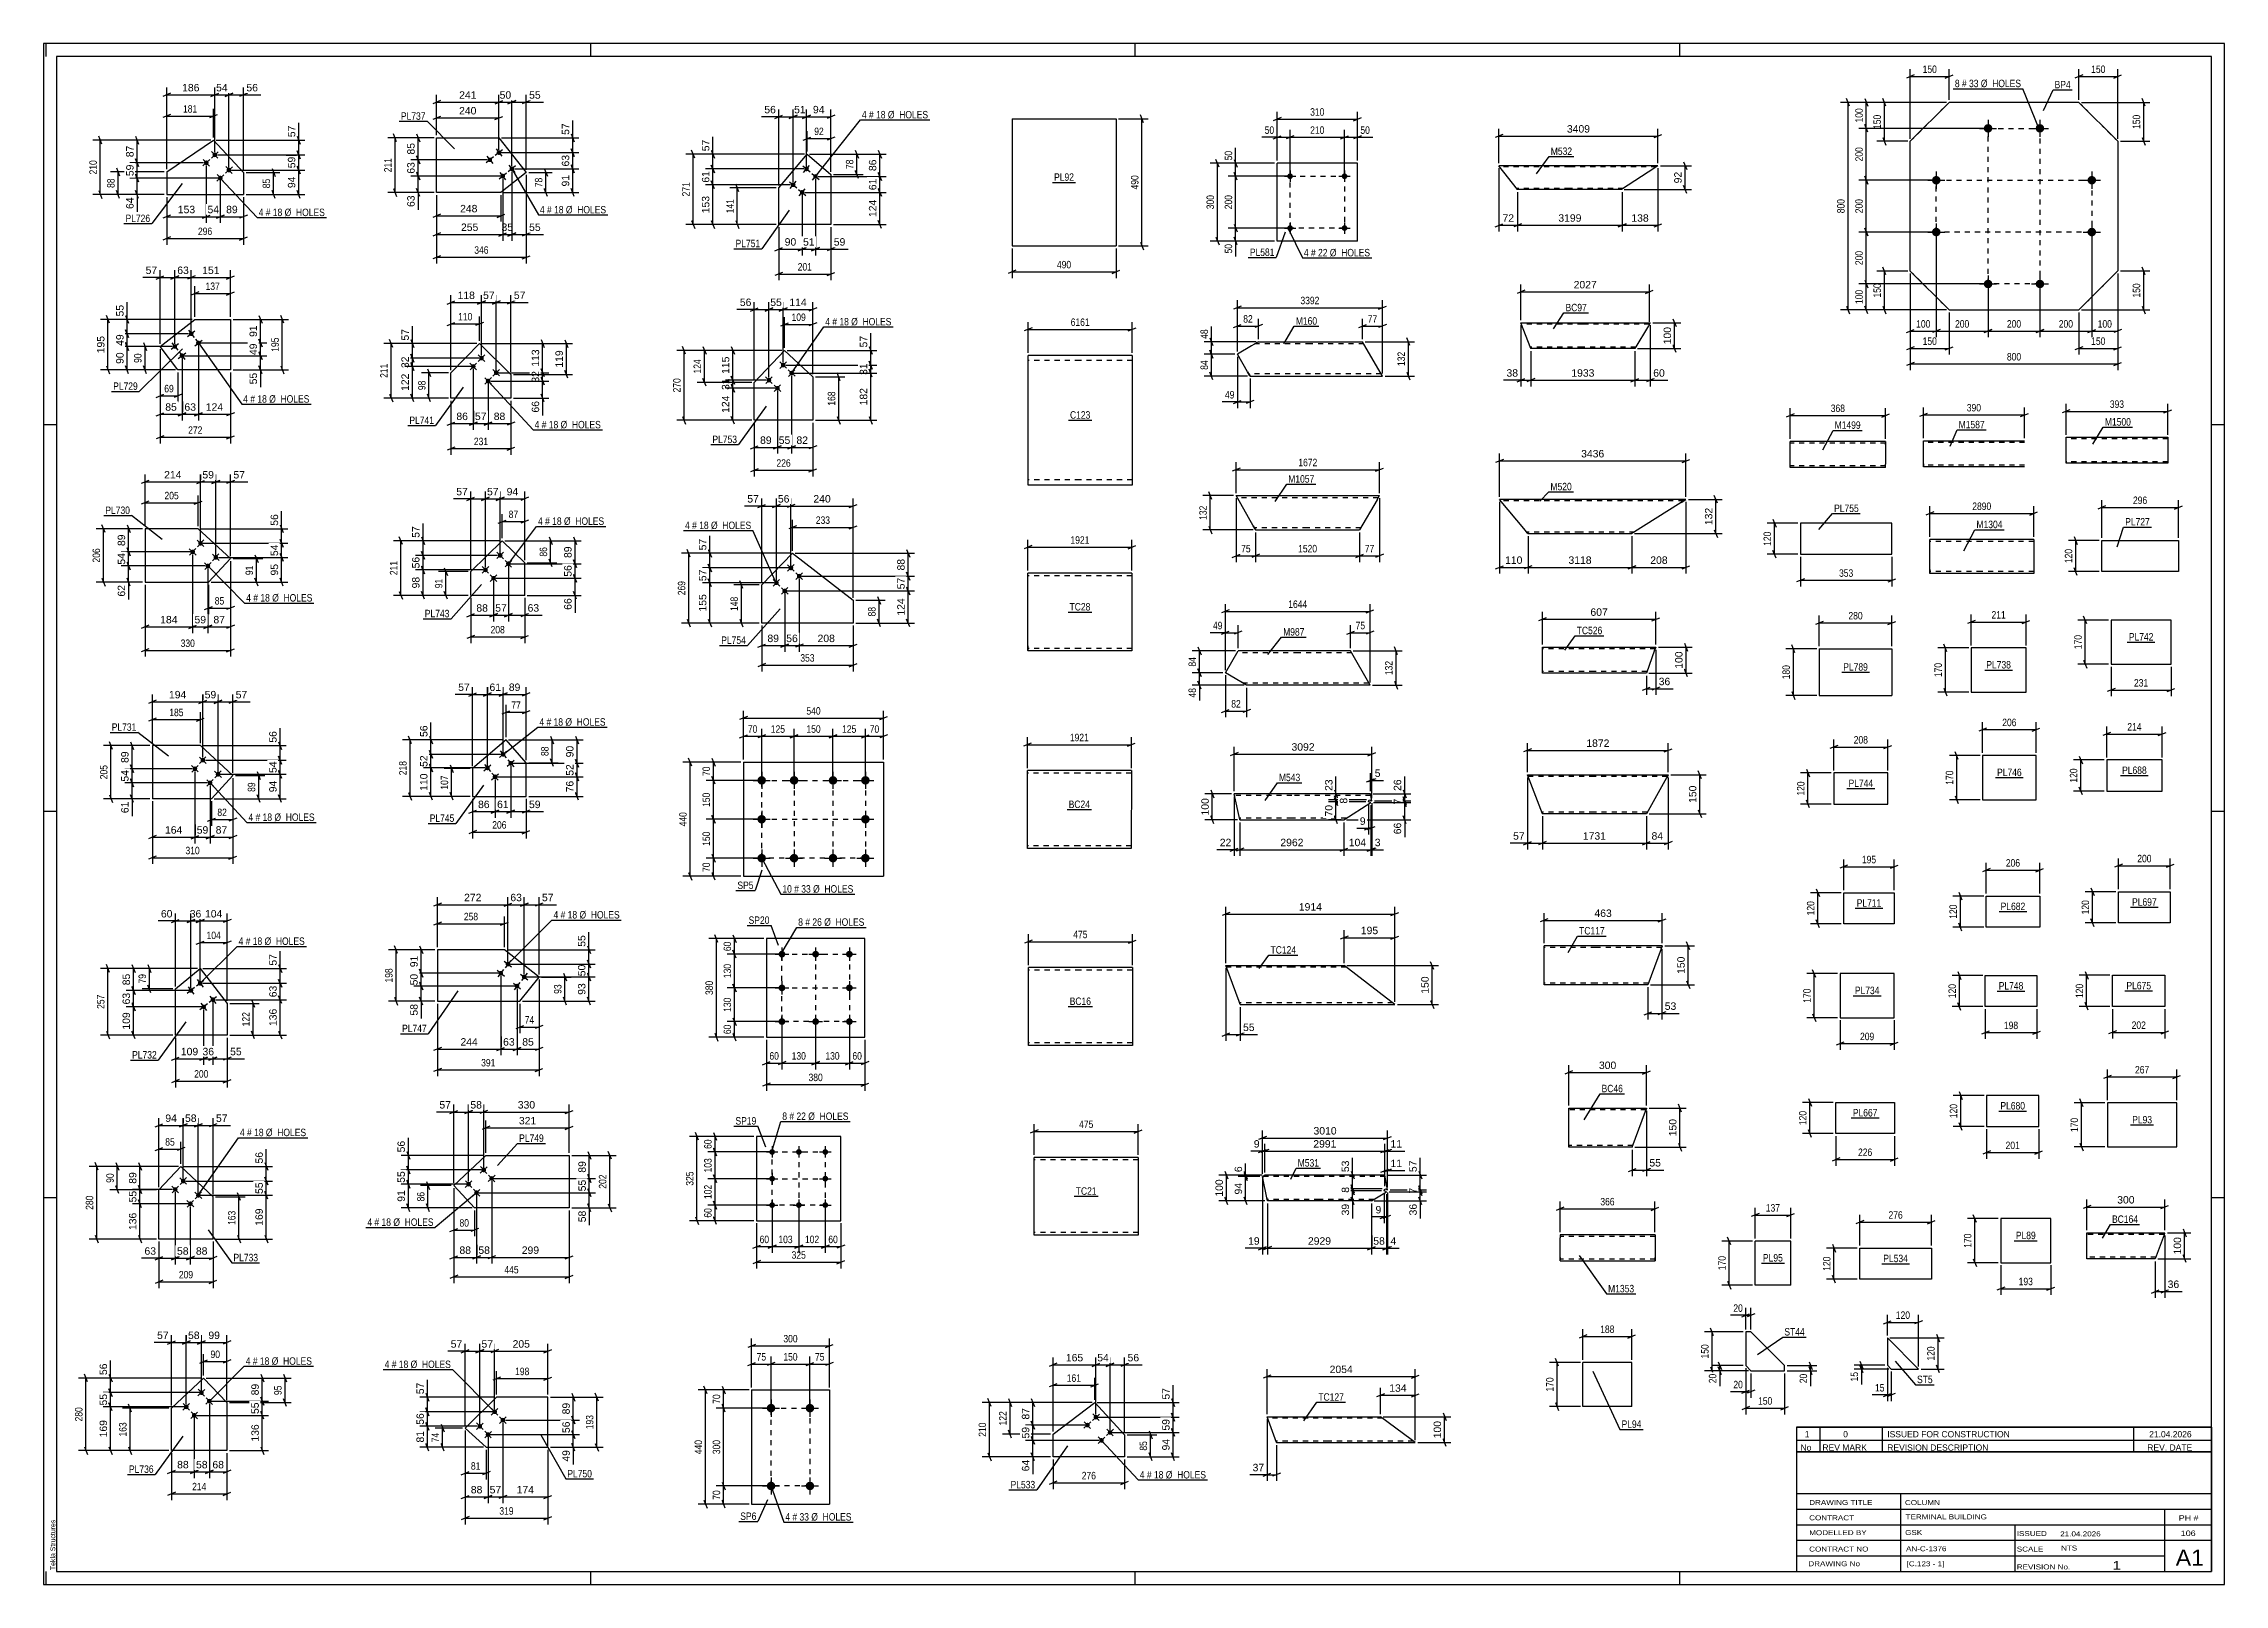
# Paper-space layout 'Layout1' of a CAD drawing. Header units: millimetres. Extents: x 0 to 841, y 0 to 594.
# The model-space entities are those that its viewports show. They can reach past a viewport. Long polylines and large blocks are cut down to what shows.
import ezdxf

# ---------------------------------------------------------------- set-up
doc = ezdxf.new("R2010")
doc.units = ezdxf.units.MM
doc.linetypes.add('DXK_LINE_DOT2', pattern=[3.9198, 1.9599, -1.9599])
doc.layers.add('Viewport layer', color=7, linetype='Continuous', plot=False)
doc.styles.add('Arial', font='ARIAL.TTF', dxfattribs={"height": 0.2})
doc.styles.add('Arial Narrow', font='ARIALN.TTF', dxfattribs={"height": 0.2})

# ---------------------------------------------------------------- blocks, each defined once
blk = doc.blocks.new('Unknown-284934870-1134')
at = {"color": 5, "linetype": 'Continuous'}
for p, q in [((841, 594), (0, 594)), ((0, 594), (0, 0)), ((1, 589), (1, 594)), ((836, 589), (5, 589)), ((5, 589), (5, 5)), ((211, 589), (211, 594)), ((421, 589), (421, 594)), ((631, 589), (631, 594)), ((836, 5), (836, 589)), ((841, 0), (841, 594)), ((5, 447), (0, 447)), ((841, 447), (836, 447)), ((5, 298), (0, 298)), ((841, 298), (836, 298)), ((5, 149), (0, 149)), ((841, 149), (836, 149)), ((0, 0), (841, 0)), ((1, 0), (1, 5)), ((5, 5), (836, 5)), ((211, 0), (211, 5)), ((421, 0), (421, 5)), ((631, 0), (631, 5))]:
    blk.add_line(p, q, dxfattribs=at)
at = {"color": 174, "linetype": 'Continuous', "style": 'Arial'}
blk.add_text('Tekla Structures', height=1.9102, rotation=90, dxfattribs=at).set_placement((4.5, 5.5))
blk = doc.blocks.new('Part-284934870-1931 - 1930')
at = {"color": 2, "linetype": 'Continuous'}
for p, q in [((795.63, 317.83), (795.63, 305.83)), ((817, 317.83), (795.63, 317.83)), ((817, 305.83), (817, 317.83)), ((795.63, 305.83), (817, 305.83))]:
    blk.add_line(p, q, dxfattribs=at)
blk = doc.blocks.new('Part-284934870-1654 - 1653')
at = {"color": 2, "linetype": 'Continuous'}
for p, q in [((399.62, 389.86), (379.62, 389.86)), ((379.62, 361.86), (379.62, 389.86)), ((419.72, 389.86), (399.72, 389.86)), ((419.72, 389.86), (419.72, 389.71)), ((419.72, 389.71), (419.72, 359.86)), ((379.62, 361.86), (379.62, 359.86)), ((399.62, 359.86), (379.62, 359.86)), ((419.72, 359.86), (399.72, 359.86))]:
    blk.add_line(p, q, dxfattribs=at)
at = {"color": 7, "linetype": 'DXK_LINE_DOT2'}
for p, q in [((399.62, 388.86), (379.62, 388.86)), ((419.72, 388.86), (399.72, 388.86)), ((379.62, 360.01), (379.62, 361.86)), ((379.62, 360.86), (379.62, 360.94)), ((399.62, 360.86), (379.62, 360.86)), ((419.72, 360.86), (399.72, 360.86)), ((419.72, 360.86), (419.72, 360.94))]:
    blk.add_line(p, q, dxfattribs=at)
blk = doc.blocks.new('Part-284934870-2156 - 2155')
at = {"color": 2, "linetype": 'Continuous'}
for p, q in [((151.91, 244.69), (151.91, 224.86)), ((177.72, 244.69), (151.91, 244.69)), ((191.05, 234.14), (177.72, 244.69)), ((183.68, 224.86), (191.05, 234.14)), ((151.91, 224.86), (183.68, 224.86))]:
    blk.add_line(p, q, dxfattribs=at)
blk = doc.blocks.new('Bolt-284934870-2157 - 2155')
at = {"linetype": 'Continuous'}
for points in [[(176.99, 235.06, -1), (175.58, 236.18, -1)], [(179.78, 238.59, -1), (178.37, 239.71, -1)], [(183.27, 230.1, -1), (181.85, 231.22, -1)], [(186.06, 233.63, -1), (184.65, 234.75, -1)]]:
    blk.add_hatch(color=1, dxfattribs=at).paths.add_polyline_path(points)
at = {"color": 1, "linetype": 'Continuous'}
for p, q in [((174.87, 236.74), (177.7, 234.5)), ((177.4, 237.03), (175.17, 234.21)), ((177.66, 240.27), (180.49, 238.03)), ((180.19, 240.56), (177.96, 237.74)), ((186.47, 235.6), (184.23, 232.78)), ((181.15, 231.78), (183.97, 229.54)), ((183.68, 232.07), (181.44, 229.25)), ((183.94, 235.31), (186.76, 233.07))]:
    blk.add_line(p, q, dxfattribs=at)
blk = doc.blocks.new('Part-284934870-1897 - 1896')
at = {"color": 2, "linetype": 'Continuous'}
for p, q in [((694.22, 254.67), (694.22, 266.67)), ((694.22, 266.67), (713.69, 266.67)), ((713.69, 266.67), (713.69, 254.67)), ((713.69, 254.67), (694.22, 254.67))]:
    blk.add_line(p, q, dxfattribs=at)
blk = doc.blocks.new('Part-284934870-14218 - 14217')
at = {"color": 2, "linetype": 'Continuous'}
for p, q in [((588.13, 168.66), (588.13, 183.57)), ((588.13, 183.57), (618.13, 183.57)), ((612.67, 168.57), (617.7, 182.37)), ((618.1, 183.48), (617.7, 182.37)), ((618.13, 183.57), (618.1, 183.48)), ((588.13, 168.57), (588.13, 168.66)), ((612.67, 168.57), (588.13, 168.57))]:
    blk.add_line(p, q, dxfattribs=at)
at = {"color": 7, "linetype": 'DXK_LINE_DOT2'}
for p, q in [((617.92, 182.97), (588.13, 182.97)), ((617.7, 182.37), (618.01, 183.22)), ((612.89, 169.17), (588.13, 169.17)), ((588.13, 168.92), (588.13, 168.57)), ((612.71, 168.66), (612.67, 168.57))]:
    blk.add_line(p, q, dxfattribs=at)
blk = doc.blocks.new('Part-284934870-2124 - 2123')
at = {"color": 2, "linetype": 'Continuous'}
for p, q in [((151.55, 536.59), (151.55, 557.7)), ((151.55, 557.7), (175.56, 557.7)), ((175.56, 557.7), (186.11, 544.36)), ((186.11, 544.36), (176.35, 536.59)), ((176.35, 536.59), (151.55, 536.59))]:
    blk.add_line(p, q, dxfattribs=at)
blk = doc.blocks.new('Bolt-284934870-2125 - 2123')
at = {"linetype": 'Continuous'}
for points in [[(172.64, 548.5, -1), (171.52, 549.91, -1)], [(176.17, 551.29, -1), (175.05, 552.7, -1)], [(177.6, 542.23, -1), (176.48, 543.64, -1)], [(181.13, 545.02, -1), (180.01, 546.43, -1)]]:
    blk.add_hatch(color=1, dxfattribs=at).paths.add_polyline_path(points)
at = {"color": 1, "linetype": 'Continuous'}
for p, q in [((173.49, 550.32), (170.67, 548.09)), ((170.96, 550.62), (173.19, 547.79)), ((177.02, 553.11), (174.2, 550.88)), ((174.49, 553.41), (176.72, 550.59)), ((181.98, 546.84), (179.16, 544.61)), ((179.45, 547.13), (181.69, 544.31)), ((178.45, 544.05), (175.63, 541.81)), ((175.92, 544.34), (178.16, 541.52))]:
    blk.add_line(p, q, dxfattribs=at)
blk = doc.blocks.new('Part-284934870-1865 - 1864')
at = {"color": 2, "linetype": 'Continuous'}
for p, q in [((710.34, 440.63), (673.56, 440.63)), ((673.56, 430.72), (673.56, 440.63)), ((710.34, 440.63), (710.34, 440.54)), ((710.34, 440.54), (710.34, 439.43)), ((710.34, 439.43), (710.34, 431.83)), ((673.56, 430.63), (673.56, 430.72)), ((710.34, 430.63), (673.56, 430.63)), ((710.34, 430.63), (710.34, 431.83))]:
    blk.add_line(p, q, dxfattribs=at)
at = {"color": 7, "linetype": 'DXK_LINE_DOT2'}
for p, q in [((710.34, 440.03), (673.56, 440.03)), ((710.34, 439.43), (710.34, 440.28)), ((673.56, 431.23), (673.56, 431.27)), ((710.34, 431.23), (673.56, 431.23)), ((710.34, 431.27), (710.34, 431.6)), ((710.34, 431.23), (710.34, 431.27))]:
    blk.add_line(p, q, dxfattribs=at)
blk = doc.blocks.new('Part-284934870-2164 - 2163')
at = {"color": 2, "linetype": 'Continuous'}
for p, q in [((158.21, 153.76), (170.6, 165.4)), ((170.6, 165.4), (202.68, 165.4)), ((202.68, 165.4), (202.68, 145.18)), ((166.21, 145.18), (158.21, 153.76)), ((202.68, 145.18), (166.21, 145.18))]:
    blk.add_line(p, q, dxfattribs=at)
blk = doc.blocks.new('Bolt-284934870-2165 - 2163')
at = {"linetype": 'Continuous'}
for points in [[(170.38, 160.39, -1), (169.06, 159.15, -1)], [(164.55, 154.91, -1), (163.23, 153.67, -1)], [(167.63, 151.63, -1), (166.32, 150.4, -1)], [(173.46, 157.11, -1), (172.15, 155.87, -1)]]:
    blk.add_hatch(color=1, dxfattribs=at).paths.add_polyline_path(points)
at = {"color": 1, "linetype": 'Continuous'}
for p, q in [((168.41, 158.54), (171.03, 161)), ((168.49, 161.08), (170.95, 158.46)), ((162.58, 153.06), (165.2, 155.52)), ((162.66, 155.6), (165.12, 152.98)), ((165.66, 149.78), (168.28, 152.24)), ((165.74, 152.32), (168.2, 149.7)), ((171.49, 155.26), (174.11, 157.72)), ((171.57, 157.8), (174.03, 155.18))]:
    blk.add_line(p, q, dxfattribs=at)
blk = doc.blocks.new('Part-284934870-1905 - 1904')
at = {"color": 2, "linetype": 'Continuous'}
for p, q in [((749.18, 253.36), (749.18, 265.36)), ((749.18, 265.36), (769.77, 265.36)), ((769.77, 265.36), (769.77, 253.36)), ((769.77, 253.36), (749.18, 253.36))]:
    blk.add_line(p, q, dxfattribs=at)
blk = doc.blocks.new('Part-284934870-14226 - 14225')
at = {"color": 2, "linetype": 'Continuous'}
for p, q in [((577.99, 360.12), (577.99, 361.32)), ((577.99, 361.32), (597.99, 361.32)), ((577.99, 351.42), (577.99, 360.12)), ((598.09, 361.32), (621.73, 361.32)), ((621.29, 360.12), (618.09, 351.32)), ((621.69, 361.23), (621.29, 360.12)), ((621.73, 361.32), (621.69, 361.23)), ((577.99, 351.32), (577.99, 351.42)), ((597.99, 351.32), (577.99, 351.32)), ((618.09, 351.32), (598.09, 351.32))]:
    blk.add_line(p, q, dxfattribs=at)
at = {"color": 7, "linetype": 'DXK_LINE_DOT2'}
for p, q in [((597.99, 360.72), (577.99, 360.72)), ((621.51, 360.72), (598.09, 360.72)), ((621.29, 360.12), (621.6, 360.97)), ((597.99, 351.92), (577.99, 351.92)), ((577.99, 351.42), (577.99, 351.32)), ((618.3, 351.92), (598.09, 351.92))]:
    blk.add_line(p, q, dxfattribs=at)
blk = doc.blocks.new('Part-284934870-2132 - 2131')
at = {"color": 2, "linetype": 'Continuous'}
for p, q in [((157.1, 467.14), (168.1, 478.4)), ((168.1, 478.4), (180.23, 466.48)), ((157.1, 457.34), (157.1, 467.14)), ((180.23, 466.48), (180.23, 457.34)), ((180.23, 457.34), (157.1, 457.34))]:
    blk.add_line(p, q, dxfattribs=at)
blk = doc.blocks.new('Bolt-284934870-2133 - 2131')
at = {"linetype": 'Continuous'}
for points in [[(169.5, 472.12, -1), (168.22, 473.38, -1)], [(166.34, 468.91, -1), (165.06, 470.17, -1)], [(172.05, 463.3, -1), (170.77, 464.56, -1)], [(175.21, 466.51, -1), (173.92, 467.77, -1)]]:
    blk.add_hatch(color=1, dxfattribs=at).paths.add_polyline_path(points)
at = {"color": 1, "linetype": 'Continuous'}
for p, q in [((167.57, 474.01), (170.14, 471.49)), ((170.12, 474.03), (167.6, 471.46)), ((164.42, 470.8), (166.99, 468.28)), ((166.96, 470.82), (164.44, 468.26)), ((170.13, 465.19), (172.69, 462.67)), ((172.67, 465.22), (170.15, 462.65)), ((173.28, 468.4), (175.85, 465.88)), ((175.82, 468.43), (173.3, 465.86))]:
    blk.add_line(p, q, dxfattribs=at)
blk = doc.blocks.new('Part-284934870-1872 - 1871')
at = {"color": 2, "linetype": 'Continuous'}
for p, q in [((724.92, 439.66), (724.92, 440.86)), ((724.92, 440.86), (763.98, 440.86)), ((724.92, 432.06), (724.92, 439.66)), ((724.92, 430.95), (724.92, 432.06)), ((724.92, 430.86), (724.92, 430.95)), ((763.98, 430.86), (724.92, 430.86))]:
    blk.add_line(p, q, dxfattribs=at)
at = {"color": 7, "linetype": 'DXK_LINE_DOT2'}
for p, q in [((763.98, 440.26), (724.92, 440.26)), ((724.92, 432.06), (724.92, 431.21)), ((724.92, 431.46), (724.92, 431.51)), ((763.98, 431.46), (724.92, 431.46)), ((724.92, 430.86), (724.92, 430.86))]:
    blk.add_line(p, q, dxfattribs=at)
blk = doc.blocks.new('Part-284934870-14191 - 14190')
at = {"color": 2, "linetype": 'Continuous'}
for p, q in [((592.45, 418.3), (561.44, 418.3)), ((571.45, 406.3), (561.44, 418.3)), ((633.34, 418.3), (592.55, 418.3)), ((631.45, 417.1), (612.55, 405.1)), ((631.45, 417.1), (633.34, 418.3)), ((572.15, 405.45), (571.45, 406.3)), ((572.45, 405.1), (572.15, 405.45)), ((572.45, 405.1), (592.45, 405.1)), ((592.55, 405.1), (612.55, 405.1))]:
    blk.add_line(p, q, dxfattribs=at)
at = {"color": 7, "linetype": 'DXK_LINE_DOT2'}
for p, q in [((592.45, 417.7), (561.94, 417.7)), ((632.39, 417.7), (592.55, 417.7)), ((633.19, 418.21), (631.45, 417.1)), ((592.45, 405.7), (571.95, 405.7)), ((572.15, 405.45), (572.45, 405.1)), ((613.49, 405.7), (592.55, 405.7))]:
    blk.add_line(p, q, dxfattribs=at)
blk = doc.blocks.new('Part-284934870-2172 - 2171')
at = {"color": 2, "linetype": 'Continuous'}
for p, q in [((174.69, 72.19), (162.57, 60.28)), ((194.45, 72.19), (174.69, 72.19)), ((194.45, 52.87), (194.45, 72.19)), ((162.57, 60.28), (170.69, 52.87)), ((170.69, 52.87), (194.45, 52.87))]:
    blk.add_line(p, q, dxfattribs=at)
blk = doc.blocks.new('Bolt-284934870-2173 - 2171')
at = {"linetype": 'Continuous'}
for points in [[(174.58, 67.17, -1), (173.29, 65.91, -1)], [(168.87, 61.57, -1), (167.59, 60.31, -1)], [(177.73, 63.96, -1), (176.45, 62.7, -1)], [(172.03, 58.36, -1), (170.74, 57.1, -1)]]:
    blk.add_hatch(color=1, dxfattribs=at).paths.add_polyline_path(points)
at = {"color": 1, "linetype": 'Continuous'}
for p, q in [((172.65, 65.28), (175.22, 67.8)), ((172.67, 67.83), (175.2, 65.26)), ((166.95, 59.67), (169.51, 62.2)), ((166.97, 62.22), (169.49, 59.65)), ((170.1, 56.46), (172.67, 58.99)), ((170.12, 59.01), (172.65, 56.44)), ((175.81, 62.07), (178.37, 64.6)), ((175.83, 64.62), (178.35, 62.05))]:
    blk.add_line(p, q, dxfattribs=at)
blk = doc.blocks.new('Part-284934870-1915 - 1914')
at = {"color": 2, "linetype": 'Continuous'}
for p, q in [((800.16, 255.04), (800.16, 267.04)), ((800.16, 267.04), (820.14, 267.04)), ((820.14, 267.04), (820.14, 255.04)), ((820.14, 255.04), (800.16, 255.04))]:
    blk.add_line(p, q, dxfattribs=at)
blk = doc.blocks.new('Part-284934870-14235 - 14234')
at = {"color": 2, "linetype": 'Continuous'}
for p, q in [((788, 126.73), (788, 135.53)), ((788, 135.53), (818, 135.53)), ((817.73, 134.79), (814.36, 125.53)), ((817.97, 135.43), (817.73, 134.79)), ((818, 135.53), (817.97, 135.43)), ((788, 125.88), (788, 126.73)), ((788, 125.62), (788, 125.88)), ((788, 125.53), (788, 125.62)), ((814.36, 125.53), (788, 125.53))]:
    blk.add_line(p, q, dxfattribs=at)
at = {"color": 7, "linetype": 'DXK_LINE_DOT2'}
for p, q in [((817.79, 134.93), (788, 134.93)), ((817.73, 134.79), (817.88, 135.17)), ((814.58, 126.13), (788, 126.13)), ((788, 125.53), (788, 125.88))]:
    blk.add_line(p, q, dxfattribs=at)
blk = doc.blocks.new('Part-284934870-2140 - 2139')
at = {"color": 2, "linetype": 'Continuous'}
for p, q in [((176.83, 402.36), (164.7, 390.44)), ((185.52, 393.8), (176.83, 402.36)), ((164.7, 381.3), (164.7, 390.44)), ((185.52, 381.3), (185.52, 393.8)), ((185.52, 381.3), (164.7, 381.3))]:
    blk.add_line(p, q, dxfattribs=at)
blk = doc.blocks.new('Bolt-284934870-2141 - 2139')
at = {"linetype": 'Continuous'}
for points in [[(176.72, 397.34, -1), (175.43, 396.08, -1)], [(171.01, 391.73, -1), (169.73, 390.47, -1)], [(174.16, 388.52, -1), (172.88, 387.26, -1)], [(179.87, 394.13, -1), (178.59, 392.87, -1)]]:
    blk.add_hatch(color=1, dxfattribs=at).paths.add_polyline_path(points)
at = {"color": 1, "linetype": 'Continuous'}
for p, q in [((174.79, 395.44), (177.36, 397.97)), ((174.81, 397.99), (177.34, 395.42)), ((169.08, 389.84), (171.65, 392.36)), ((169.11, 392.38), (171.63, 389.82)), ((172.24, 386.63), (174.81, 389.15)), ((172.26, 389.17), (174.78, 386.61)), ((177.94, 392.23), (180.51, 394.76)), ((177.97, 394.78), (180.49, 392.21))]:
    blk.add_line(p, q, dxfattribs=at)
blk = doc.blocks.new('Part-284934870-1879 - 1878')
at = {"color": 2, "linetype": 'Continuous'}
for p, q in [((779.93, 441.03), (779.93, 442.23)), ((779.93, 442.23), (819.19, 442.23)), ((779.93, 432.97), (779.93, 441.03)), ((819.19, 442.23), (819.19, 432.23)), ((779.93, 432.32), (779.93, 432.97)), ((779.93, 432.23), (779.93, 432.32)), ((819.19, 432.23), (779.93, 432.23))]:
    blk.add_line(p, q, dxfattribs=at)
at = {"color": 7, "linetype": 'DXK_LINE_DOT2'}
for p, q in [((819.19, 441.63), (779.93, 441.63)), ((819.19, 442.14), (819.19, 442.23)), ((779.93, 432.97), (779.93, 432.58)), ((779.93, 432.83), (779.93, 432.88)), ((819.19, 432.83), (779.93, 432.83)), ((779.93, 432.23), (779.93, 432.23)), ((819.19, 432.83), (819.19, 432.88))]:
    blk.add_line(p, q, dxfattribs=at)
blk = doc.blocks.new('Part-284934870-14199 - 14198')
at = {"color": 2, "linetype": 'Continuous'}
for p, q in [((578.01, 297.12), (572.27, 312.12)), ((572.27, 312.12), (598.01, 312.12)), ((598.11, 312.12), (626.5, 312.12)), ((626.5, 312.12), (625.83, 310.92)), ((625.83, 310.92), (618.11, 297.12)), ((598.01, 297.12), (578.01, 297.12)), ((618.11, 297.12), (598.11, 297.12))]:
    blk.add_line(p, q, dxfattribs=at)
at = {"color": 7, "linetype": 'DXK_LINE_DOT2'}
for p, q in [((598.01, 311.52), (572.5, 311.52)), ((626.17, 311.52), (598.11, 311.52)), ((626.45, 312.02), (625.83, 310.92)), ((598.01, 297.72), (577.78, 297.72)), ((577.87, 297.47), (578.01, 297.12)), ((618.44, 297.72), (598.11, 297.72))]:
    blk.add_line(p, q, dxfattribs=at)
blk = doc.blocks.new('Part-284934870-1923 - 1922')
at = {"color": 2, "linetype": 'Continuous'}
for p, q in [((692.8, 235.46), (692.8, 218.46)), ((713.67, 235.46), (692.8, 235.46)), ((713.67, 218.46), (713.67, 235.46)), ((692.8, 218.46), (713.67, 218.46))]:
    blk.add_line(p, q, dxfattribs=at)
blk = doc.blocks.new('Part-284934870-1644 - 1643')
at = {"color": 2, "linetype": 'Continuous'}
for p, q in [((399.7, 473.82), (379.7, 473.82)), ((379.7, 427.82), (379.7, 473.82)), ((419.8, 473.82), (399.8, 473.82)), ((419.8, 473.82), (419.8, 423.82)), ((379.7, 423.82), (379.7, 427.82)), ((399.7, 423.82), (379.7, 423.82)), ((419.8, 423.82), (399.8, 423.82))]:
    blk.add_line(p, q, dxfattribs=at)
at = {"color": 7, "linetype": 'DXK_LINE_DOT2'}
for p, q in [((399.7, 471.82), (379.7, 471.82)), ((419.8, 471.82), (399.8, 471.82)), ((379.7, 424.13), (379.7, 427.82)), ((399.7, 425.82), (379.7, 425.82)), ((419.8, 425.82), (399.8, 425.82))]:
    blk.add_line(p, q, dxfattribs=at)
blk = doc.blocks.new('Part-284934870-2148 - 2147')
at = {"color": 2, "linetype": 'Continuous'}
for p, q in [((178.33, 325.57), (165.45, 314.48)), ((186.06, 316.79), (178.33, 325.57)), ((165.45, 314.48), (165.45, 303.79)), ((186.06, 303.79), (186.06, 316.79)), ((165.45, 303.79), (186.06, 303.79))]:
    blk.add_line(p, q, dxfattribs=at)
blk = doc.blocks.new('Bolt-284934870-2149 - 2147')
at = {"linetype": 'Continuous'}
for points in [[(177.89, 320.57, -1), (176.52, 319.4, -1)], [(171.83, 315.35, -1), (170.46, 314.17, -1)], [(174.76, 311.94, -1), (173.4, 310.76, -1)], [(180.82, 317.16, -1), (179.46, 315.99, -1)]]:
    blk.add_hatch(color=1, dxfattribs=at).paths.add_polyline_path(points)
at = {"color": 1, "linetype": 'Continuous'}
for p, q in [((175.84, 318.81), (178.57, 321.16)), ((176.03, 321.35), (178.38, 318.62)), ((169.78, 313.59), (172.51, 315.94)), ((169.97, 316.13), (172.32, 313.4)), ((172.72, 310.18), (175.44, 312.53)), ((172.91, 312.72), (175.26, 309.99)), ((178.78, 315.4), (181.51, 317.75)), ((178.97, 317.94), (181.32, 315.21))]:
    blk.add_line(p, q, dxfattribs=at)
blk = doc.blocks.new('Part-284934870-1889 - 1888')
at = {"color": 2, "linetype": 'Continuous'}
for p, q in [((793.68, 390.46), (793.68, 402.46)), ((793.68, 402.46), (823.31, 402.46)), ((823.31, 402.46), (823.31, 390.46)), ((823.31, 390.46), (793.68, 390.46))]:
    blk.add_line(p, q, dxfattribs=at)
blk = doc.blocks.new('Part-284934870-14209 - 14208')
at = {"color": 2, "linetype": 'Continuous'}
for p, q in [((598.62, 246.18), (578.62, 246.18)), ((578.62, 232.38), (578.62, 246.18)), ((624.18, 246.18), (598.72, 246.18)), ((623.74, 244.98), (618.72, 231.18)), ((624.15, 246.09), (623.74, 244.98)), ((624.18, 246.18), (624.15, 246.09)), ((578.62, 231.53), (578.62, 232.38)), ((578.62, 231.27), (578.62, 231.53)), ((578.62, 231.18), (578.62, 231.27)), ((598.62, 231.18), (578.62, 231.18)), ((618.72, 231.18), (598.72, 231.18))]:
    blk.add_line(p, q, dxfattribs=at)
at = {"color": 7, "linetype": 'DXK_LINE_DOT2'}
for p, q in [((598.62, 245.58), (578.62, 245.58)), ((623.96, 245.58), (598.72, 245.58)), ((623.74, 244.98), (624.05, 245.83)), ((598.62, 231.78), (578.62, 231.78)), ((578.62, 231.18), (578.62, 231.53)), ((618.94, 231.78), (598.72, 231.78))]:
    blk.add_line(p, q, dxfattribs=at)
blk = doc.blocks.new('Part-284934870-1939 - 1938')
at = {"color": 2, "linetype": 'Continuous'}
for p, q in [((743.39, 361.01), (743.39, 344.01)), ((764.5, 361.01), (743.39, 361.01)), ((764.5, 344.01), (764.5, 361.01)), ((743.39, 344.01), (764.5, 344.01))]:
    blk.add_line(p, q, dxfattribs=at)
blk = doc.blocks.new('Part-284934870-1662 - 1661')
at = {"color": 2, "linetype": 'Continuous'}
for p, q in [((402.02, 164.61), (382.02, 164.61)), ((382.02, 136.61), (382.02, 164.61)), ((422.12, 164.61), (402.12, 164.61)), ((422.12, 164.61), (422.12, 164.46)), ((422.12, 164.46), (422.12, 134.61)), ((382.02, 134.61), (382.02, 136.61)), ((402.02, 134.61), (382.02, 134.61)), ((422.12, 134.61), (402.12, 134.61))]:
    blk.add_line(p, q, dxfattribs=at)
at = {"color": 7, "linetype": 'DXK_LINE_DOT2'}
for p, q in [((402.02, 163.61), (382.02, 163.61)), ((422.12, 163.61), (402.12, 163.61)), ((382.02, 134.77), (382.02, 136.61)), ((382.02, 135.61), (382.02, 135.69)), ((402.02, 135.61), (382.02, 135.61)), ((422.12, 135.61), (402.12, 135.61)), ((422.12, 135.61), (422.12, 135.69))]:
    blk.add_line(p, q, dxfattribs=at)
blk = doc.blocks.new('Part-284934870-1947 - 1946')
at = {"color": 2, "linetype": 'Continuous'}
for p, q in [((820.45, 371.78), (797.33, 371.78)), ((797.33, 371.78), (797.33, 354.78)), ((820.45, 354.78), (820.45, 371.78)), ((797.33, 354.78), (820.45, 354.78))]:
    blk.add_line(p, q, dxfattribs=at)
blk = doc.blocks.new('Part-284934870-1670 - 1669')
at = {"color": 2, "linetype": 'Continuous'}
for p, q in [((399.76, 237.78), (379.76, 237.78)), ((379.76, 209.78), (379.76, 237.78)), ((419.86, 237.78), (399.86, 237.78)), ((419.86, 237.78), (419.86, 237.63)), ((419.86, 237.63), (419.86, 207.78)), ((379.76, 207.78), (379.76, 209.78)), ((399.76, 207.78), (379.76, 207.78)), ((419.86, 207.78), (399.86, 207.78))]:
    blk.add_line(p, q, dxfattribs=at)
at = {"color": 7, "linetype": 'DXK_LINE_DOT2'}
for p, q in [((399.76, 236.78), (379.76, 236.78)), ((419.86, 236.78), (399.86, 236.78)), ((379.76, 207.93), (379.76, 209.78)), ((379.76, 208.78), (379.76, 208.86)), ((399.76, 208.78), (379.76, 208.78)), ((419.86, 208.78), (399.86, 208.78)), ((419.86, 208.78), (419.86, 208.86))]:
    blk.add_line(p, q, dxfattribs=at)
blk = doc.blocks.new('Part-284934870-1955 - 1954')
at = {"color": 2, "linetype": 'Continuous'}
for p, q in [((690.4, 312.82), (690.4, 300.82)), ((711.21, 312.82), (690.4, 312.82)), ((711.21, 300.82), (711.21, 312.82)), ((690.4, 300.82), (711.21, 300.82))]:
    blk.add_line(p, q, dxfattribs=at)
blk = doc.blocks.new('Part-284934870-1680 - 1679')
at = {"color": 2, "linetype": 'Continuous'}
for p, q in [((747.39, 402.86), (727.39, 402.86)), ((727.39, 391.26), (727.39, 402.86)), ((767.49, 402.86), (747.49, 402.86)), ((767.49, 402.86), (767.49, 389.66)), ((727.39, 391.26), (727.39, 389.66)), ((747.39, 389.66), (727.39, 389.66)), ((767.49, 389.66), (747.49, 389.66))]:
    blk.add_line(p, q, dxfattribs=at)
at = {"color": 7, "linetype": 'DXK_LINE_DOT2'}
for p, q in [((747.39, 402.06), (727.39, 402.06)), ((767.49, 402.06), (747.49, 402.06)), ((727.39, 389.78), (727.39, 391.26)), ((727.39, 390.46), (727.39, 390.52)), ((747.39, 390.46), (727.39, 390.46)), ((767.49, 390.46), (747.49, 390.46)), ((767.49, 390.46), (767.49, 390.52))]:
    blk.add_line(p, q, dxfattribs=at)
blk = doc.blocks.new('Part-284934870-1963 - 1962')
at = {"color": 2, "linetype": 'Continuous'}
for p, q in [((747.78, 319.52), (747.78, 302.52)), ((768.38, 319.52), (747.78, 319.52)), ((768.38, 302.52), (768.38, 319.52)), ((747.78, 302.52), (768.38, 302.52))]:
    blk.add_line(p, q, dxfattribs=at)
blk = doc.blocks.new('Part-284934870-1687 - 1686')
at = {"color": 2, "linetype": 'Continuous'}
for p, q in [((455.74, 351.46), (460.64, 359.89)), ((483.93, 359.89), (460.64, 359.89)), ((504.03, 359.89), (484.03, 359.89)), ((511.54, 346.69), (504.03, 359.89)), ((463.93, 346.69), (455.74, 351.46)), ((483.93, 346.69), (463.93, 346.69)), ((511.54, 346.69), (484.03, 346.69))]:
    blk.add_line(p, q, dxfattribs=at)
at = {"color": 7, "linetype": 'DXK_LINE_DOT2'}
for p, q in [((483.93, 359.09), (460.18, 359.09)), ((504.49, 359.09), (484.03, 359.09)), ((463.93, 346.69), (462.15, 347.73)), ((483.93, 347.49), (462.56, 347.49)), ((511.09, 347.49), (484.03, 347.49)), ((511.09, 347.49), (511.05, 347.55))]:
    blk.add_line(p, q, dxfattribs=at)
blk = doc.blocks.new('Part-284934870-1971 - 1970')
at = {"color": 2, "linetype": 'Continuous'}
for p, q in [((748.81, 222.73), (748.81, 234.73)), ((748.81, 234.73), (768.64, 234.73)), ((768.64, 234.73), (768.64, 222.73)), ((768.64, 222.73), (748.81, 222.73))]:
    blk.add_line(p, q, dxfattribs=at)
blk = doc.blocks.new('Part-284934870-1694 - 1693')
at = {"color": 2, "linetype": 'Continuous'}
for p, q in [((719.88, 556.35), (734.87, 571.34)), ((784.87, 571.34), (734.87, 571.34)), ((799.88, 556.34), (784.87, 571.34)), ((719.88, 506.33), (719.88, 556.35)), ((799.88, 556.34), (799.88, 556.34)), ((799.88, 556.34), (799.88, 506.35)), ((719.88, 506.33), (734.87, 491.34)), ((784.87, 491.34), (799.88, 506.35)), ((734.87, 491.34), (784.87, 491.34)), ((784.87, 491.34), (784.87, 491.34))]:
    blk.add_line(p, q, dxfattribs=at)
at = {"color": 7, "linetype": 'DXK_LINE_DOT2'}
for p, q in [((719.88, 556.35), (734.87, 571.34)), ((784.87, 571.34), (799.88, 556.34)), ((719.88, 506.33), (719.88, 506.33)), ((719.88, 506.33), (734.87, 491.34)), ((799.88, 506.35), (784.87, 491.34))]:
    blk.add_line(p, q, dxfattribs=at)
blk = doc.blocks.new('Bolt-284934870-1695 - 1693')
at = {"linetype": 'Continuous'}
for points in [[(749.88, 562.99, -1), (749.88, 559.69, -1)], [(769.88, 562.99, -1), (769.88, 559.69, -1)], [(729.88, 542.99, -1), (729.88, 539.69, -1)], [(789.88, 542.99, -1), (789.88, 539.69, -1)], [(729.88, 522.99, -1), (729.88, 519.69, -1)], [(789.88, 522.99, -1), (789.88, 519.69, -1)], [(749.88, 502.99, -1), (749.88, 499.69, -1)], [(769.88, 502.99, -1), (769.88, 499.69, -1)]]:
    blk.add_hatch(color=1, dxfattribs=at).paths.add_polyline_path(points)
at = {"color": 1, "linetype": 'Continuous'}
for p, q in [((749.88, 564.64), (749.88, 558.04)), ((769.88, 564.64), (769.88, 558.04)), ((746.58, 561.34), (753.18, 561.34)), ((766.58, 561.34), (773.18, 561.34)), ((726.58, 541.34), (733.18, 541.34)), ((729.88, 544.64), (729.88, 538.04)), ((786.58, 541.34), (793.18, 541.34)), ((789.88, 544.64), (789.88, 538.04)), ((729.88, 524.64), (729.88, 518.04)), ((789.88, 524.64), (789.88, 518.04)), ((726.58, 521.34), (733.18, 521.34)), ((786.58, 521.34), (793.18, 521.34)), ((749.88, 504.64), (749.88, 498.04)), ((769.88, 504.64), (769.88, 498.04)), ((746.58, 501.34), (753.18, 501.34)), ((766.58, 501.34), (773.18, 501.34))]:
    blk.add_line(p, q, dxfattribs=at)
blk = doc.blocks.new('Part-284934870-1979 - 1978')
at = {"color": 2, "linetype": 'Continuous'}
for p, q in [((797.87, 222.81), (797.87, 234.81)), ((797.87, 234.81), (818.09, 234.81)), ((818.09, 234.81), (818.09, 222.81)), ((818.09, 222.81), (797.87, 222.81))]:
    blk.add_line(p, q, dxfattribs=at)
blk = doc.blocks.new('Part-284934870-1702 - 1701')
at = {"color": 2, "linetype": 'Continuous'}
for p, q in [((658.42, 97.32), (656.42, 97.32)), ((656.42, 97.32), (656.42, 84.32)), ((671.42, 84.32), (658.42, 97.32)), ((656.42, 84.32), (658.42, 82.32)), ((671.42, 82.32), (671.42, 84.32)), ((658.42, 82.32), (671.42, 82.32))]:
    blk.add_line(p, q, dxfattribs=at)
blk = doc.blocks.new('Part-284934870-2005 - 2004')
at = {"color": 2, "linetype": 'Continuous'}
for p, q in [((712.78, 409.11), (677.51, 409.11)), ((677.51, 409.11), (677.51, 397.11)), ((712.78, 397.11), (712.78, 409.11)), ((677.51, 397.11), (712.78, 397.11))]:
    blk.add_line(p, q, dxfattribs=at)
blk = doc.blocks.new('Part-284934870-1732 - 1731')
at = {"color": 2, "linetype": 'Continuous'}
for p, q in [((316.73, 248.96), (278.73, 248.96)), ((278.73, 248.96), (278.73, 210.96)), ((316.73, 210.96), (316.73, 248.96)), ((278.73, 210.96), (316.73, 210.96))]:
    blk.add_line(p, q, dxfattribs=at)
blk = doc.blocks.new('Bolt-284934870-1733 - 1731')
at = {"linetype": 'Continuous'}
for points in [[(284.73, 244.26, -1), (284.73, 241.66, -1)], [(297.73, 244.26, -1), (297.73, 241.66, -1)], [(310.73, 244.26, -1), (310.73, 241.66, -1)], [(284.73, 231.26, -1), (284.73, 228.66, -1)], [(310.73, 231.26, -1), (310.73, 228.66, -1)], [(284.73, 218.26, -1), (284.73, 215.66, -1)], [(297.73, 218.26, -1), (297.73, 215.66, -1)], [(310.73, 218.26, -1), (310.73, 215.66, -1)]]:
    blk.add_hatch(color=1, dxfattribs=at).paths.add_polyline_path(points)
at = {"color": 1, "linetype": 'Continuous'}
for p, q in [((284.73, 245.56), (284.73, 240.36)), ((297.73, 245.56), (297.73, 240.36)), ((310.73, 245.56), (310.73, 240.36)), ((282.13, 242.96), (287.33, 242.96)), ((295.13, 242.96), (300.33, 242.96)), ((308.13, 242.96), (313.33, 242.96)), ((282.13, 229.96), (287.33, 229.96)), ((284.73, 232.56), (284.73, 227.36)), ((308.13, 229.96), (313.33, 229.96)), ((310.73, 232.56), (310.73, 227.36)), ((284.73, 219.56), (284.73, 214.36)), ((297.73, 219.56), (297.73, 214.36)), ((310.73, 219.56), (310.73, 214.36)), ((282.13, 216.96), (287.33, 216.96)), ((295.13, 216.96), (300.33, 216.96)), ((308.13, 216.96), (313.33, 216.96))]:
    blk.add_line(p, q, dxfattribs=at)
blk = doc.blocks.new('Part-284934870-2013 - 2012')
at = {"color": 2, "linetype": 'Continuous'}
for p, q in [((684.77, 360.67), (684.77, 342.67)), ((684.77, 360.67), (712.77, 360.67)), ((712.77, 360.67), (712.77, 342.67)), ((684.77, 342.67), (712.77, 342.67))]:
    blk.add_line(p, q, dxfattribs=at)
blk = doc.blocks.new('Part-284934870-1741 - 1740')
at = {"color": 2, "linetype": 'Continuous'}
for p, q in [((774.07, 141), (754.77, 141)), ((754.77, 141), (754.77, 124)), ((774.07, 124), (774.07, 141)), ((754.77, 124), (774.07, 124))]:
    blk.add_line(p, q, dxfattribs=at)
blk = doc.blocks.new('Part-284934870-1749 - 1748')
at = {"color": 2, "linetype": 'Continuous'}
for p, q in [((822.64, 185.63), (795.9, 185.63)), ((795.9, 185.63), (795.9, 168.63)), ((822.64, 168.63), (822.64, 185.63)), ((795.9, 168.63), (822.64, 168.63))]:
    blk.add_line(p, q, dxfattribs=at)
blk = doc.blocks.new('Part-284934870-2046 - 2045')
at = {"color": 2, "linetype": 'Continuous'}
for p, q in [((465.8, 477.46), (460.36, 474.29)), ((464.33, 467.46), (460.36, 474.29)), ((468.55, 479.06), (465.8, 477.46)), ((468.55, 479.06), (488.55, 479.06)), ((488.65, 479.06), (508.65, 479.06)), ((516.33, 465.86), (508.65, 479.06)), ((464.33, 467.46), (465.26, 465.86)), ((465.26, 465.86), (488.55, 465.86)), ((488.65, 465.86), (516.33, 465.86))]:
    blk.add_line(p, q, dxfattribs=at)
at = {"color": 7, "linetype": 'DXK_LINE_DOT2'}
for p, q in [((468.55, 479.06), (466.85, 478.07)), ((488.55, 478.26), (467.18, 478.26)), ((509.12, 478.26), (488.65, 478.26)), ((465.19, 465.98), (464.33, 467.46)), ((488.55, 466.66), (464.8, 466.66)), ((515.87, 466.66), (488.65, 466.66)), ((515.87, 466.66), (515.83, 466.72))]:
    blk.add_line(p, q, dxfattribs=at)
blk = doc.blocks.new('Part-284934870-1773 - 1772')
at = {"color": 2, "linetype": 'Continuous'}
for p, q in [((307.45, 172.71), (274.95, 172.71)), ((274.95, 172.71), (274.95, 140.21)), ((307.45, 140.21), (307.45, 172.71)), ((274.95, 140.21), (307.45, 140.21))]:
    blk.add_line(p, q, dxfattribs=at)
blk = doc.blocks.new('Bolt-284934870-1774 - 1772')
at = {"linetype": 'Continuous'}
for points in [[(280.95, 167.81, -1), (280.95, 165.61, -1)], [(291.25, 167.81, -1), (291.25, 165.61, -1)], [(301.45, 167.81, -1), (301.45, 165.61, -1)], [(280.95, 157.51, -1), (280.95, 155.31, -1)], [(301.45, 157.51, -1), (301.45, 155.31, -1)], [(280.95, 147.31, -1), (280.95, 145.11, -1)], [(291.25, 147.31, -1), (291.25, 145.11, -1)], [(301.45, 147.31, -1), (301.45, 145.11, -1)]]:
    blk.add_hatch(color=1, dxfattribs=at).paths.add_polyline_path(points)
at = {"color": 1, "linetype": 'Continuous'}
for p, q in [((280.95, 168.91), (280.95, 164.51)), ((291.25, 168.91), (291.25, 164.51)), ((301.45, 168.91), (301.45, 164.51)), ((278.75, 166.71), (283.15, 166.71)), ((289.05, 166.71), (293.45, 166.71)), ((299.25, 166.71), (303.65, 166.71)), ((278.75, 156.41), (283.15, 156.41)), ((280.95, 158.61), (280.95, 154.21)), ((299.25, 156.41), (303.65, 156.41)), ((301.45, 158.61), (301.45, 154.21)), ((278.75, 146.21), (283.15, 146.21)), ((280.95, 148.41), (280.95, 144.01)), ((289.05, 146.21), (293.45, 146.21)), ((291.25, 148.41), (291.25, 144.01)), ((299.25, 146.21), (303.65, 146.21)), ((301.45, 148.41), (301.45, 144.01))]:
    blk.add_line(p, q, dxfattribs=at)
blk = doc.blocks.new('Part-284934870-2053 - 2052')
at = {"color": 2, "linetype": 'Continuous'}
for p, q in [((466.5, 408.13), (459.9, 419.73)), ((459.9, 419.73), (487.41, 419.73)), ((487.51, 419.73), (515.18, 419.73)), ((514.25, 418.13), (507.51, 406.53)), ((514.25, 418.13), (515.18, 419.73)), ((466.5, 408.13), (467.41, 406.53)), ((467.41, 406.53), (487.41, 406.53)), ((487.51, 406.53), (507.51, 406.53))]:
    blk.add_line(p, q, dxfattribs=at)
at = {"color": 7, "linetype": 'DXK_LINE_DOT2'}
for p, q in [((487.41, 418.93), (460.35, 418.93)), ((514.72, 418.93), (487.51, 418.93)), ((515.11, 419.61), (514.25, 418.13)), ((467.34, 406.65), (466.5, 408.13)), ((466.95, 407.33), (466.92, 407.39)), ((487.41, 407.33), (466.95, 407.33)), ((507.97, 407.33), (487.51, 407.33)), ((507.97, 407.33), (508.01, 407.39))]:
    blk.add_line(p, q, dxfattribs=at)
blk = doc.blocks.new('Part-284934870-1782 - 1781')
at = {"color": 2, "linetype": 'Continuous'}
for p, q in [((612.43, 85.57), (593.63, 85.57)), ((593.63, 68.57), (593.63, 85.57)), ((612.43, 68.57), (612.43, 85.57)), ((612.43, 68.57), (593.63, 68.57))]:
    blk.add_line(p, q, dxfattribs=at)
blk = doc.blocks.new('Part-284934870-2060 - 2059')
at = {"color": 2, "linetype": 'Continuous'}
for p, q in [((389.3, 57.92), (405.35, 70.13)), ((405.35, 70.13), (416.89, 57.65)), ((389.3, 49.15), (389.3, 57.92)), ((416.89, 57.65), (416.89, 49.15)), ((416.89, 49.15), (389.3, 49.15))]:
    blk.add_line(p, q, dxfattribs=at)
blk = doc.blocks.new('Bolt-284934870-2061 - 2059')
at = {"linetype": 'Continuous'}
for points in [[(403.14, 60.74, -1), (401.92, 62.06, -1)], [(406.45, 63.79, -1), (405.23, 65.11, -1)], [(411.88, 57.92, -1), (410.66, 59.24, -1)], [(408.57, 54.86, -1), (407.35, 56.18, -1)]]:
    blk.add_hatch(color=1, dxfattribs=at).paths.add_polyline_path(points)
at = {"color": 1, "linetype": 'Continuous'}
for p, q in [((403.85, 62.62), (401.21, 60.18)), ((401.31, 62.72), (403.75, 60.08)), ((407.16, 65.67), (404.51, 63.23)), ((404.61, 65.77), (407.06, 63.13)), ((412.59, 59.8), (409.95, 57.36)), ((410.05, 59.9), (412.49, 57.26)), ((409.28, 56.75), (406.64, 54.3)), ((406.74, 56.85), (409.18, 54.2))]:
    blk.add_line(p, q, dxfattribs=at)
blk = doc.blocks.new('Part-284934870-1789 - 1788')
at = {"color": 2, "linetype": 'Continuous'}
for p, q in [((673.75, 132.37), (660.03, 132.37)), ((660.03, 115.37), (660.03, 132.37)), ((673.75, 115.37), (673.75, 132.37)), ((673.75, 115.37), (660.03, 115.37))]:
    blk.add_line(p, q, dxfattribs=at)
blk = doc.blocks.new('Part-284934870-2068 - 2067')
at = {"color": 2, "linetype": 'Continuous'}
for p, q in [((47.46, 544.59), (65.54, 556.8)), ((65.54, 556.8), (77.08, 544.32)), ((47.46, 544.59), (47.46, 535.82)), ((77.08, 544.32), (77.08, 535.82)), ((47.46, 535.82), (77.08, 535.82))]:
    blk.add_line(p, q, dxfattribs=at)
blk = doc.blocks.new('Bolt-284934870-2069 - 2067')
at = {"linetype": 'Continuous'}
for points in [[(63.33, 547.41, -1), (62.11, 548.73, -1)], [(66.64, 550.46, -1), (65.41, 551.78, -1)], [(68.76, 541.53, -1), (67.54, 542.85, -1)], [(72.07, 544.59, -1), (70.85, 545.91, -1)]]:
    blk.add_hatch(color=1, dxfattribs=at).paths.add_polyline_path(points)
at = {"color": 1, "linetype": 'Continuous'}
for p, q in [((64.04, 549.29), (61.4, 546.85)), ((61.5, 549.39), (63.94, 546.75)), ((67.35, 552.34), (64.7, 549.9)), ((64.8, 552.44), (67.25, 549.8)), ((69.47, 543.42), (66.83, 540.97)), ((66.93, 543.52), (69.37, 540.87)), ((72.78, 546.47), (70.13, 544.03)), ((70.23, 546.57), (72.68, 543.93))]:
    blk.add_line(p, q, dxfattribs=at)
blk = doc.blocks.new('Part-284934870-1796 - 1795')
at = {"color": 2, "linetype": 'Continuous'}
for p, q in [((273.04, 74.94), (273.04, 30.94)), ((273.04, 74.94), (303.04, 74.94)), ((303.04, 74.94), (303.04, 30.94)), ((273.04, 30.94), (303.04, 30.94))]:
    blk.add_line(p, q, dxfattribs=at)
blk = doc.blocks.new('Bolt-284934870-1797 - 1795')
at = {"linetype": 'Continuous'}
for points in [[(280.54, 69.59, -1), (280.54, 66.29, -1)], [(295.54, 69.59, -1), (295.54, 66.29, -1)], [(280.54, 39.59, -1), (280.54, 36.29, -1)], [(295.54, 39.59, -1), (295.54, 36.29, -1)]]:
    blk.add_hatch(color=1, dxfattribs=at).paths.add_polyline_path(points)
at = {"color": 1, "linetype": 'Continuous'}
for p, q in [((277.24, 67.94), (283.84, 67.94)), ((280.54, 71.24), (280.54, 64.64)), ((292.24, 67.94), (298.84, 67.94)), ((295.54, 71.24), (295.54, 64.64)), ((277.24, 37.94), (283.84, 37.94)), ((280.54, 41.24), (280.54, 34.64)), ((292.24, 37.94), (298.84, 37.94)), ((295.54, 41.24), (295.54, 34.64))]:
    blk.add_line(p, q, dxfattribs=at)
blk = doc.blocks.new('Part-284934870-2076 - 2075')
at = {"color": 2, "linetype": 'Continuous'}
for p, q in [((44.91, 477.25), (58.34, 487.68)), ((58.34, 487.68), (72.07, 487.68)), ((72.07, 487.68), (72.07, 468.22)), ((51.8, 468.22), (44.91, 477.25)), ((72.07, 468.22), (51.8, 468.22))]:
    blk.add_line(p, q, dxfattribs=at)
blk = doc.blocks.new('Bolt-284934870-2077 - 2075')
at = {"linetype": 'Continuous'}
for points in [[(57.64, 482.71, -1), (56.22, 481.6, -1)], [(60.4, 479.15, -1), (58.98, 478.05, -1)], [(51.32, 477.8, -1), (49.9, 476.7, -1)], [(54.08, 474.25, -1), (52.66, 473.14, -1)]]:
    blk.add_hatch(color=1, dxfattribs=at).paths.add_polyline_path(points)
at = {"color": 1, "linetype": 'Continuous'}
for p, q in [((55.51, 481.05), (58.35, 483.26)), ((55.83, 483.58), (58.04, 480.73)), ((58.27, 477.5), (61.11, 479.71)), ((58.59, 480.02), (60.8, 477.18)), ((49.19, 476.15), (52.04, 478.35)), ((49.51, 478.67), (51.72, 475.83)), ((51.95, 472.59), (54.8, 474.8)), ((52.27, 475.12), (54.48, 472.27))]:
    blk.add_line(p, q, dxfattribs=at)
blk = doc.blocks.new('Part-284934870-1804 - 1803')
at = {"color": 2, "linetype": 'Continuous'}
for p, q in [((269.92, 316.97), (269.92, 272.97)), ((269.92, 316.97), (323.92, 316.97)), ((323.92, 316.97), (323.92, 272.97)), ((269.92, 272.97), (323.92, 272.97))]:
    blk.add_line(p, q, dxfattribs=at)
blk = doc.blocks.new('Bolt-284934870-1805 - 1803')
at = {"linetype": 'Continuous'}
for points in [[(276.92, 311.62, -1), (276.92, 308.32, -1)], [(289.42, 311.62, -1), (289.42, 308.32, -1)], [(304.42, 311.62, -1), (304.42, 308.32, -1)], [(316.92, 311.62, -1), (316.92, 308.32, -1)], [(276.92, 296.62, -1), (276.92, 293.32, -1)], [(316.92, 296.62, -1), (316.92, 293.32, -1)], [(276.92, 281.62, -1), (276.92, 278.32, -1)], [(289.42, 281.62, -1), (289.42, 278.32, -1)], [(304.42, 281.62, -1), (304.42, 278.32, -1)], [(316.92, 281.62, -1), (316.92, 278.32, -1)]]:
    blk.add_hatch(color=1, dxfattribs=at).paths.add_polyline_path(points)
at = {"color": 1, "linetype": 'Continuous'}
for p, q in [((276.92, 313.27), (276.92, 306.67)), ((289.42, 313.27), (289.42, 306.67)), ((304.42, 313.27), (304.42, 306.67)), ((316.92, 313.27), (316.92, 306.67)), ((273.62, 309.97), (280.22, 309.97)), ((286.12, 309.97), (292.72, 309.97)), ((301.12, 309.97), (307.72, 309.97)), ((313.62, 309.97), (320.22, 309.97)), ((273.62, 294.97), (280.22, 294.97)), ((276.92, 298.27), (276.92, 291.67)), ((313.62, 294.97), (320.22, 294.97)), ((316.92, 298.27), (316.92, 291.67)), ((273.62, 279.97), (280.22, 279.97)), ((276.92, 283.27), (276.92, 276.67)), ((286.12, 279.97), (292.72, 279.97)), ((289.42, 283.27), (289.42, 276.67)), ((301.12, 279.97), (307.72, 279.97)), ((304.42, 283.27), (304.42, 276.67)), ((313.62, 279.97), (320.22, 279.97)), ((316.92, 283.27), (316.92, 276.67))]:
    blk.add_line(p, q, dxfattribs=at)
blk = doc.blocks.new('Part-284934870-2084 - 2083')
at = {"color": 2, "linetype": 'Continuous'}
for p, q in [((39.1, 406.99), (39.1, 386.4)), ((59.6, 406.99), (39.1, 406.99)), ((72.09, 395.45), (59.6, 406.99)), ((63.57, 386.4), (72.09, 395.45)), ((39.1, 386.4), (63.57, 386.4))]:
    blk.add_line(p, q, dxfattribs=at)
blk = doc.blocks.new('Bolt-284934870-2085 - 2083')
at = {"linetype": 'Continuous'}
for points in [[(58.14, 397.45, -1), (56.82, 398.67, -1)], [(61.19, 400.76, -1), (59.87, 401.98, -1)], [(67.07, 395.33, -1), (65.74, 396.55, -1)], [(64.01, 392.02, -1), (62.69, 393.24, -1)]]:
    blk.add_hatch(color=1, dxfattribs=at).paths.add_polyline_path(points)
at = {"color": 1, "linetype": 'Continuous'}
for p, q in [((56.15, 399.29), (58.8, 396.84)), ((58.7, 399.39), (56.25, 396.74)), ((59.21, 402.59), (61.85, 400.15)), ((61.75, 402.69), (59.31, 400.05)), ((65.08, 397.16), (67.73, 394.72)), ((67.63, 397.26), (65.18, 394.62)), ((62.03, 393.85), (64.67, 391.41)), ((64.57, 393.95), (62.13, 391.31))]:
    blk.add_line(p, q, dxfattribs=at)
blk = doc.blocks.new('Part-284934870-1812 - 1811')
at = {"color": 2, "linetype": 'Continuous'}
for p, q in [((711.04, 95.01), (711.04, 84.51)), ((711.04, 95.01), (723.04, 83.01)), ((711.04, 84.51), (712.54, 83.01)), ((712.54, 83.01), (723.04, 83.01))]:
    blk.add_line(p, q, dxfattribs=at)
blk = doc.blocks.new('Part-284934870-2092 - 2091')
at = {"color": 2, "linetype": 'Continuous'}
for p, q in [((60.47, 323.37), (41.96, 323.37)), ((41.96, 323.37), (41.96, 302.89)), ((60.47, 323.37), (72.95, 311.83)), ((72.95, 311.83), (64.73, 302.89)), ((64.73, 302.89), (41.96, 302.89))]:
    blk.add_line(p, q, dxfattribs=at)
blk = doc.blocks.new('Bolt-284934870-2093 - 2091')
at = {"linetype": 'Continuous'}
for points in [[(59, 313.83, -1), (57.68, 315.05, -1)], [(62.05, 317.14, -1), (60.73, 318.36, -1)], [(67.93, 311.7, -1), (66.61, 312.93, -1)], [(64.87, 308.4, -1), (63.55, 309.62, -1)]]:
    blk.add_hatch(color=1, dxfattribs=at).paths.add_polyline_path(points)
at = {"color": 1, "linetype": 'Continuous'}
for p, q in [((57.02, 315.66), (59.66, 313.22)), ((59.56, 315.76), (57.12, 313.12)), ((60.07, 318.97), (62.72, 316.52)), ((62.62, 319.07), (60.17, 316.42)), ((65.95, 313.54), (68.59, 311.09)), ((68.49, 313.64), (66.05, 310.99)), ((62.89, 310.23), (65.54, 307.79)), ((65.44, 310.33), (62.99, 307.69))]:
    blk.add_line(p, q, dxfattribs=at)
blk = doc.blocks.new('Part-284934870-1834 - 1833')
at = {"color": 2, "linetype": 'Continuous'}
for p, q in [((373.47, 565.02), (373.47, 516.02)), ((373.47, 565.02), (393.47, 565.02)), ((393.57, 565.02), (413.57, 565.02)), ((413.57, 565.02), (413.57, 516.02)), ((373.47, 516.02), (393.47, 516.02)), ((393.57, 516.02), (413.57, 516.02))]:
    blk.add_line(p, q, dxfattribs=at)
blk = doc.blocks.new('Part-284934870-2100 - 2099')
at = {"color": 2, "linetype": 'Continuous'}
for p, q in [((50.81, 229.54), (60.37, 237.43)), ((60.37, 237.43), (70.79, 224)), ((50.81, 211.77), (50.81, 229.54)), ((70.79, 224), (70.79, 211.77)), ((70.79, 211.77), (50.81, 211.77))]:
    blk.add_line(p, q, dxfattribs=at)
blk = doc.blocks.new('Bolt-284934870-2101 - 2099')
at = {"linetype": 'Continuous'}
for points in [[(57.36, 228.25, -1), (56.26, 229.68, -1)], [(60.91, 231.01, -1), (59.81, 232.44, -1)], [(62.27, 221.94, -1), (61.16, 223.36, -1)], [(65.82, 224.7, -1), (64.72, 226.12, -1)]]:
    blk.add_hatch(color=1, dxfattribs=at).paths.add_polyline_path(points)
at = {"color": 1, "linetype": 'Continuous'}
for p, q in [((58.23, 230.07), (55.39, 227.86)), ((55.7, 230.39), (57.91, 227.54)), ((61.78, 232.83), (58.94, 230.62)), ((59.26, 233.15), (61.47, 230.3)), ((63.14, 223.75), (60.29, 221.54)), ((60.61, 224.07), (62.82, 221.22)), ((66.69, 226.51), (63.85, 224.3)), ((64.16, 226.83), (66.37, 223.98))]:
    blk.add_line(p, q, dxfattribs=at)
blk = doc.blocks.new('Part-284934870-1841 - 1840')
at = {"color": 2, "linetype": 'Continuous'}
for p, q in [((700.42, 117.63), (700.42, 129.63)), ((700.42, 129.63), (728.01, 129.63)), ((728.01, 129.63), (728.01, 117.63)), ((728.01, 117.63), (700.42, 117.63))]:
    blk.add_line(p, q, dxfattribs=at)
blk = doc.blocks.new('Part-284934870-2108 - 2107')
at = {"color": 2, "linetype": 'Continuous'}
for p, q in [((52.98, 161.13), (44.47, 152.15)), ((65.34, 149.46), (52.98, 161.13)), ((44.47, 133.15), (44.47, 152.15)), ((65.34, 133.15), (65.34, 149.46)), ((65.34, 133.15), (44.47, 133.15))]:
    blk.add_line(p, q, dxfattribs=at)
blk = doc.blocks.new('Bolt-284934870-2109 - 2107')
at = {"linetype": 'Continuous'}
for points in [[(51.41, 151.61, -1), (50.1, 152.84, -1)], [(54.5, 154.88, -1), (53.19, 156.11, -1)], [(57.23, 146.11, -1), (55.92, 147.35, -1)], [(60.32, 149.38, -1), (59.01, 150.62, -1)]]:
    blk.add_hatch(color=1, dxfattribs=at).paths.add_polyline_path(points)
at = {"color": 1, "linetype": 'Continuous'}
for p, q in [((49.45, 153.46), (52.07, 150.99)), ((51.99, 153.53), (49.52, 150.92)), ((52.54, 156.73), (55.16, 154.26)), ((55.08, 156.8), (52.61, 154.19)), ((55.27, 147.97), (57.88, 145.49)), ((57.81, 148.04), (55.34, 145.42)), ((58.36, 151.24), (60.97, 148.77)), ((60.9, 151.31), (58.43, 148.69))]:
    blk.add_line(p, q, dxfattribs=at)
blk = doc.blocks.new('Part-284934870-1849 - 1848')
at = {"color": 2, "linetype": 'Continuous'}
for p, q in [((584.79, 134.77), (584.79, 133.57)), ((621.48, 134.77), (584.79, 134.77)), ((621.48, 134.77), (621.47, 124.77)), ((621.48, 134.77), (621.48, 134.77)), ((584.79, 125.97), (584.79, 133.57)), ((584.79, 124.86), (584.79, 125.97)), ((584.79, 124.77), (584.79, 124.86)), ((584.79, 124.77), (621.47, 124.77)), ((621.47, 124.77), (621.47, 124.77))]:
    blk.add_line(p, q, dxfattribs=at)
at = {"color": 7, "linetype": 'DXK_LINE_DOT2'}
for p, q in [((621.48, 134.77), (621.47, 125.37)), ((621.48, 134.77), (621.48, 134.77)), ((621.48, 134.17), (584.79, 134.17)), ((621.48, 134.17), (621.48, 134.17)), ((584.79, 125.97), (584.79, 125.12)), ((584.79, 125.37), (584.79, 125.41)), ((621.47, 125.37), (584.79, 125.37)), ((621.47, 125.74), (621.47, 125.97)), ((621.47, 124.86), (621.47, 125.97)), ((621.47, 125.41), (621.47, 125.51)), ((621.47, 125.37), (621.47, 125.41)), ((621.47, 125.37), (621.47, 125.37)), ((621.47, 124.77), (621.47, 124.86)), ((621.47, 124.77), (621.47, 124.77))]:
    blk.add_line(p, q, dxfattribs=at)
blk = doc.blocks.new('Part-284934870-2116 - 2115')
at = {"color": 2, "linetype": 'Continuous'}
for p, q in [((49.33, 67.91), (61.72, 79.55)), ((61.72, 79.55), (70.7, 70.08)), ((49.33, 51.58), (49.33, 67.91)), ((70.7, 70.08), (70.7, 51.58)), ((70.7, 51.58), (49.33, 51.58))]:
    blk.add_line(p, q, dxfattribs=at)
blk = doc.blocks.new('Bolt-284934870-2117 - 2115')
at = {"linetype": 'Continuous'}
for points in [[(55.66, 69.06, -1), (54.35, 67.82, -1)], [(61.49, 74.53, -1), (60.18, 73.3, -1)], [(64.57, 71.26, -1), (63.26, 70.02, -1)], [(58.74, 65.78, -1), (57.43, 64.54, -1)]]:
    blk.add_hatch(color=1, dxfattribs=at).paths.add_polyline_path(points)
at = {"color": 1, "linetype": 'Continuous'}
for p, q in [((53.7, 67.21), (56.32, 69.67)), ((53.77, 69.75), (56.24, 67.13)), ((59.53, 72.69), (62.15, 75.15)), ((59.6, 75.23), (62.07, 72.61)), ((62.61, 69.41), (65.23, 71.87)), ((62.69, 71.95), (65.15, 69.33)), ((56.78, 63.93), (59.4, 66.39)), ((56.86, 66.47), (59.32, 63.85))]:
    blk.add_line(p, q, dxfattribs=at)
blk = doc.blocks.new('Part-284934870-1856 - 1855')
at = {"color": 2, "linetype": 'Continuous'}
for p, q in [((506.69, 547.88), (475.69, 547.88)), ((475.69, 517.88), (475.69, 547.88)), ((506.69, 517.88), (506.69, 547.88)), ((506.69, 517.88), (475.69, 517.88))]:
    blk.add_line(p, q, dxfattribs=at)
blk = doc.blocks.new('Bolt-284934870-1857 - 1855')
at = {"linetype": 'Continuous'}
for points in [[(481.79, 522.88, -1), (479.59, 522.88, -1)], [(502.79, 522.88, -1), (500.59, 522.88, -1)]]:
    blk.add_hatch(color=1, dxfattribs=at).paths.add_polyline_path(points)
at = {"color": 1, "linetype": 'Continuous'}
for p, q in [((478.49, 522.88), (482.89, 522.88)), ((480.69, 525.08), (480.69, 520.68)), ((499.49, 522.88), (503.89, 522.88)), ((501.69, 525.08), (501.69, 520.68))]:
    blk.add_line(p, q, dxfattribs=at)
blk = doc.blocks.new('Bolt-284934870-1858 - 1855')
at = {"linetype": 'Continuous'}
for points in [[(481.79, 542.88, -1), (479.59, 542.88, -1)], [(502.79, 542.88, -1), (500.59, 542.88, -1)]]:
    blk.add_hatch(color=1, dxfattribs=at).paths.add_polyline_path(points)
at = {"color": 1, "linetype": 'Continuous'}
for p, q in [((478.49, 542.88), (482.89, 542.88)), ((480.69, 545.08), (480.69, 540.68)), ((499.49, 542.88), (503.89, 542.88)), ((501.69, 545.08), (501.69, 540.68))]:
    blk.add_line(p, q, dxfattribs=at)
blk = doc.blocks.new('Part-284934870-1989 - 1988')
at = {"color": 2, "linetype": 'Continuous'}
for p, q in [((769.42, 188.48), (749.32, 188.48)), ((749.32, 188.48), (749.32, 176.48)), ((769.42, 176.48), (769.42, 188.48)), ((749.32, 176.48), (769.42, 176.48))]:
    blk.add_line(p, q, dxfattribs=at)
blk = doc.blocks.new('Part-284934870-1997 - 1996')
at = {"color": 2, "linetype": 'Continuous'}
for p, q in [((691.18, 173.8), (691.18, 185.8)), ((691.18, 185.8), (713.75, 185.8)), ((713.75, 185.8), (713.75, 173.8)), ((713.75, 173.8), (691.18, 173.8))]:
    blk.add_line(p, q, dxfattribs=at)
blk = doc.blocks.new('Part-284934870-2037 - 2036')
at = {"color": 2, "linetype": 'Continuous'}
for p, q in [((399.37, 313.71), (379.37, 313.71)), ((379.37, 285.71), (379.37, 313.71)), ((419.48, 313.71), (399.47, 313.71)), ((419.48, 313.56), (419.47, 283.71)), ((419.48, 313.71), (419.48, 313.56)), ((379.37, 283.71), (379.37, 285.71)), ((399.37, 283.71), (379.37, 283.71)), ((419.47, 283.71), (399.47, 283.71))]:
    blk.add_line(p, q, dxfattribs=at)
at = {"color": 7, "linetype": 'DXK_LINE_DOT2'}
for p, q in [((399.37, 312.71), (379.37, 312.71)), ((419.48, 312.71), (399.47, 312.71)), ((379.37, 283.86), (379.37, 285.71)), ((379.37, 284.71), (379.37, 284.79)), ((399.37, 284.71), (379.37, 284.71)), ((419.47, 284.71), (399.47, 284.71)), ((419.47, 284.71), (419.47, 284.79))]:
    blk.add_line(p, q, dxfattribs=at)
blk = doc.blocks.new('Part-284934870-2180 - 2179')
at = {"color": 2, "linetype": 'Continuous'}
for p, q in [((283.5, 538.35), (294.42, 551.38)), ((294.42, 551.38), (303.61, 543.55)), ((283.5, 524.29), (283.5, 538.35)), ((303.61, 543.55), (303.61, 524.29)), ((303.61, 524.29), (283.5, 524.29))]:
    blk.add_line(p, q, dxfattribs=at)
blk = doc.blocks.new('Bolt-284934870-2181 - 2179')
at = {"linetype": 'Continuous'}
for points in [[(289.65, 540.24, -1), (288.5, 538.86, -1)], [(294.79, 546.37, -1), (293.63, 544.99, -1)], [(298.24, 543.48, -1), (297.08, 542.1, -1)], [(293.1, 537.35, -1), (291.94, 535.97, -1)]]:
    blk.add_hatch(color=1, dxfattribs=at).paths.add_polyline_path(points)
at = {"color": 1, "linetype": 'Continuous'}
for p, q in [((292.83, 546.84), (295.59, 544.53)), ((293.06, 544.3), (295.37, 547.06)), ((287.69, 540.71), (290.45, 538.4)), ((287.92, 538.17), (290.23, 540.93)), ((296.28, 543.95), (299.04, 541.64)), ((296.51, 541.41), (298.82, 544.17)), ((291.14, 537.82), (293.9, 535.51)), ((291.37, 535.28), (293.68, 538.04))]:
    blk.add_line(p, q, dxfattribs=at)
blk = doc.blocks.new('Part-284934870-2188 - 2187')
at = {"color": 2, "linetype": 'Continuous'}
for p, q in [((274.07, 463.38), (285.75, 475.74)), ((285.75, 475.74), (296.64, 465.55)), ((274.07, 448.78), (274.07, 463.38)), ((296.64, 465.55), (296.64, 448.78)), ((296.64, 448.78), (274.07, 448.78))]:
    blk.add_line(p, q, dxfattribs=at)
blk = doc.blocks.new('Bolt-284934870-2189 - 2187')
at = {"linetype": 'Continuous'}
for points in [[(285.82, 470.72, -1), (284.58, 469.41, -1)], [(280.33, 464.9, -1), (279.09, 463.59, -1)], [(289.09, 467.63, -1), (287.85, 466.32, -1)], [(283.6, 461.81, -1), (282.36, 460.5, -1)]]:
    blk.add_hatch(color=1, dxfattribs=at).paths.add_polyline_path(points)
at = {"color": 1, "linetype": 'Continuous'}
for p, q in [((283.89, 471.3), (286.51, 468.83)), ((283.97, 468.75), (286.44, 471.37)), ((278.4, 465.48), (281.02, 463.01)), ((278.47, 462.94), (280.94, 465.56)), ((287.16, 468.21), (289.78, 465.74)), ((287.24, 465.66), (289.71, 468.28)), ((281.67, 462.39), (284.29, 459.92)), ((281.74, 459.85), (284.22, 462.47))]:
    blk.add_line(p, q, dxfattribs=at)
blk = doc.blocks.new('Part-284934870-2196 - 2195')
at = {"color": 2, "linetype": 'Continuous'}
for p, q in [((276.94, 385.39), (288.85, 397.51)), ((288.85, 397.51), (312.2, 379.39)), ((276.94, 370.63), (276.94, 385.39)), ((312.2, 379.39), (312.2, 370.63)), ((312.2, 370.63), (276.94, 370.63))]:
    blk.add_line(p, q, dxfattribs=at)
blk = doc.blocks.new('Bolt-284934870-2197 - 2195')
at = {"linetype": 'Continuous'}
for points in [[(283.22, 386.79, -1), (281.96, 385.5, -1)], [(288.83, 392.49, -1), (287.56, 391.21, -1)], [(292.04, 389.34, -1), (290.77, 388.05, -1)], [(286.43, 383.63, -1), (285.17, 382.35, -1)]]:
    blk.add_hatch(color=1, dxfattribs=at).paths.add_polyline_path(points)
at = {"color": 1, "linetype": 'Continuous'}
for p, q in [((281.3, 387.41), (283.87, 384.88)), ((281.33, 384.86), (283.85, 387.43)), ((286.91, 393.11), (289.48, 390.59)), ((286.93, 390.57), (289.46, 393.13)), ((290.12, 389.96), (292.69, 387.43)), ((290.14, 387.41), (292.67, 389.98)), ((284.51, 384.25), (287.08, 381.73)), ((284.54, 381.71), (287.06, 384.27))]:
    blk.add_line(p, q, dxfattribs=at)
blk = doc.blocks.new('Part-284934870-12729 - 12728')
at = {"color": 2, "linetype": 'Continuous'}
for p, q in [((461, 224.74), (455.96, 238.54)), ((455.96, 238.54), (481.44, 238.54)), ((481.54, 238.54), (501.54, 238.54)), ((519.51, 224.74), (501.54, 238.54)), ((461.31, 223.9), (461, 224.74)), ((461.4, 223.64), (461.31, 223.9)), ((461.44, 223.54), (461.4, 223.64)), ((461.44, 223.54), (481.44, 223.54)), ((481.54, 223.54), (521.07, 223.54)), ((521.07, 223.54), (519.51, 224.74))]:
    blk.add_line(p, q, dxfattribs=at)
at = {"color": 7, "linetype": 'DXK_LINE_DOT2'}
for p, q in [((481.44, 237.94), (456.18, 237.94)), ((502.32, 237.94), (481.54, 237.94)), ((481.44, 224.14), (461.22, 224.14)), ((461.44, 223.54), (461.31, 223.9)), ((520.29, 224.14), (481.54, 224.14)), ((521.07, 223.54), (520.61, 223.9))]:
    blk.add_line(p, q, dxfattribs=at)
blk = doc.blocks.new('Part-284934870-12760 - 12759')
at = {"color": 2, "linetype": 'Continuous'}
for p, q in [((470.97, 157.81), (470.07, 157.25)), ((470.2, 156.61), (470.07, 157.25)), ((471.73, 149.01), (470.2, 156.61)), ((491.98, 157.81), (470.97, 157.81)), ((517.22, 157.81), (492.08, 157.81)), ((512.08, 147.81), (517.92, 151.39)), ((516.98, 151.71), (517.23, 152.47)), ((517.92, 151.39), (516.98, 151.71)), ((518.28, 152.11), (517.22, 157.81)), ((517.23, 152.47), (518.28, 152.11)), ((471.96, 147.9), (471.73, 149.01)), ((471.98, 147.81), (471.96, 147.9)), ((491.98, 147.81), (471.98, 147.81)), ((512.08, 147.81), (492.08, 147.81))]:
    blk.add_line(p, q, dxfattribs=at)
at = {"color": 7, "linetype": 'DXK_LINE_DOT2'}
for p, q in [((470.07, 157.25), (470.2, 156.61)), ((491.98, 157.21), (470.08, 157.21)), ((517.34, 157.21), (492.08, 157.21)), ((471.73, 149.01), (471.91, 148.16)), ((491.98, 148.41), (471.86, 148.41)), ((513.06, 148.41), (492.08, 148.41))]:
    blk.add_line(p, q, dxfattribs=at)
blk = doc.blocks.new('Part-284934870-12768 - 12767')
at = {"color": 2, "linetype": 'Continuous'}
for p, q in [((475.44, 54.73), (471.81, 64.64)), ((471.81, 64.64), (495.47, 64.64)), ((495.57, 64.64), (515.57, 64.64)), ((527.37, 55.84), (515.57, 64.64)), ((475.47, 54.64), (475.44, 54.73)), ((475.47, 54.64), (495.47, 54.64)), ((495.57, 54.64), (528.98, 54.64)), ((528.98, 54.64), (527.37, 55.84))]:
    blk.add_line(p, q, dxfattribs=at)
at = {"color": 7, "linetype": 'DXK_LINE_DOT2'}
for p, q in [((495.47, 64.04), (472.03, 64.04)), ((516.38, 64.04), (495.57, 64.04)), ((495.47, 55.24), (475.25, 55.24)), ((475.34, 54.99), (475.47, 54.64)), ((528.17, 55.24), (495.57, 55.24)), ((528.98, 54.64), (528.5, 54.99))]:
    blk.add_line(p, q, dxfattribs=at)
blk = doc.blocks.new('Part-284934870-12777 - 12776')
at = {"color": 2, "linetype": 'Continuous'}
for p, q in [((588.45, 546.93), (561.24, 546.93)), ((568.45, 537.78), (561.24, 546.93)), ((622.55, 546.93), (588.55, 546.93)), ((622.55, 546.93), (621.32, 546.13)), ((621.32, 546.13), (608.55, 537.78)), ((588.45, 537.78), (568.45, 537.78)), ((608.55, 537.78), (588.55, 537.78))]:
    blk.add_line(p, q, dxfattribs=at)
at = {"color": 7, "linetype": 'DXK_LINE_DOT2'}
for p, q in [((622.45, 546.87), (621.32, 546.13)), ((588.45, 546.53), (561.56, 546.53)), ((621.94, 546.53), (588.55, 546.53)), ((588.45, 538.18), (568.13, 538.18)), ((568.26, 538.01), (568.45, 537.78)), ((609.16, 538.18), (588.55, 538.18))]:
    blk.add_line(p, q, dxfattribs=at)
blk = doc.blocks.new('Part-284934870-12785 - 12784')
at = {"color": 2, "linetype": 'Continuous'}
for p, q in [((573.55, 476.4), (569.72, 486.4)), ((569.72, 486.4), (593.55, 486.4)), ((593.65, 486.4), (619.62, 486.4)), ((618.9, 485.2), (613.65, 476.4)), ((619.62, 486.4), (618.9, 485.2)), ((593.55, 476.4), (573.55, 476.4)), ((613.65, 476.4), (593.65, 476.4))]:
    blk.add_line(p, q, dxfattribs=at)
at = {"color": 7, "linetype": 'DXK_LINE_DOT2'}
for p, q in [((593.55, 485.8), (569.95, 485.8)), ((619.26, 485.8), (593.65, 485.8)), ((619.57, 486.31), (618.9, 485.2)), ((593.55, 477), (573.32, 477)), ((573.41, 476.75), (573.55, 476.4)), ((614.01, 477), (593.65, 477))]:
    blk.add_line(p, q, dxfattribs=at)
blk = doc.blocks.new('Part-284934870-12794 - 12793')
at = {"color": 2, "linetype": 'Continuous'}
for p, q in [((481.35, 304.77), (459.15, 304.77)), ((461.33, 294.86), (459.15, 304.77)), ((511.68, 304.77), (481.45, 304.77)), ((512.21, 302.14), (511.68, 304.77)), ((461.35, 294.77), (461.33, 294.86)), ((461.35, 294.77), (481.35, 294.77)), ((481.45, 294.77), (501.45, 294.77)), ((501.45, 294.77), (511.88, 301.41)), ((510.93, 301.74), (511.2, 302.5)), ((511.88, 301.41), (510.93, 301.74)), ((511.2, 302.5), (512.21, 302.14))]:
    blk.add_line(p, q, dxfattribs=at)
at = {"color": 7, "linetype": 'DXK_LINE_DOT2'}
for p, q in [((481.35, 304.17), (459.28, 304.17)), ((511.8, 304.17), (481.45, 304.17)), ((481.35, 295.37), (461.22, 295.37)), ((461.27, 295.12), (461.35, 294.77)), ((502.39, 295.37), (481.45, 295.37))]:
    blk.add_line(p, q, dxfattribs=at)
blk = doc.blocks.new('Rectangle-284934870-14782 - 1693')
at = {"color": 1, "linetype": 'DXK_LINE_DOT2'}
blk.add_lwpolyline([(749.88, 561.34), (769.88, 561.34), (769.88, 501.34), (749.88, 501.34), (749.88, 561.34)], close=True, dxfattribs=at)
blk = doc.blocks.new('Rectangle-284934870-12186 - 1731')
at = {"color": 1, "linetype": 'DXK_LINE_DOT2'}
blk.add_lwpolyline([(284.73, 242.96), (310.73, 242.96), (310.73, 216.96), (284.73, 216.96), (284.73, 242.96)], close=True, dxfattribs=at)
blk = doc.blocks.new('Rectangle-284934870-12219 - 1772')
at = {"color": 1, "linetype": 'DXK_LINE_DOT2'}
blk.add_lwpolyline([(280.95, 166.71), (301.45, 166.71), (301.45, 146.21), (280.95, 146.21), (280.95, 166.71)], close=True, dxfattribs=at)
blk = doc.blocks.new('Rectangle-284934870-12253 - 1795')
at = {"color": 1, "linetype": 'DXK_LINE_DOT2'}
blk.add_lwpolyline([(280.54, 67.94), (295.54, 67.94), (295.54, 37.94), (280.54, 37.94), (280.54, 67.94)], close=True, dxfattribs=at)
blk = doc.blocks.new('Rectangle-284934870-12144 - 1803')
at = {"color": 1, "linetype": 'DXK_LINE_DOT2'}
blk.add_lwpolyline([(276.92, 309.97), (316.92, 309.97), (316.92, 279.97), (276.92, 279.97), (276.92, 309.97)], close=True, dxfattribs=at)
blk = doc.blocks.new('Rectangle-284934870-12504 - 1855')
at = {"color": 1, "linetype": 'DXK_LINE_DOT2'}
blk.add_lwpolyline([(480.69, 542.88), (501.69, 542.88), (501.69, 522.88), (480.69, 522.88), (480.69, 542.88)], close=True, dxfattribs=at)
blk = doc.blocks.new('Rectangle-284934870-14792 - 1693')
at = {"color": 1, "linetype": 'DXK_LINE_DOT2'}
blk.add_lwpolyline([(729.88, 541.34), (789.88, 541.34), (789.88, 521.34), (729.88, 521.34), (729.88, 541.34)], close=True, dxfattribs=at)
blk = doc.blocks.new('Line-284934870-12196 - 1731')
at = {"color": 1, "linetype": 'DXK_LINE_DOT2'}
blk.add_line((284.73, 229.96), (310.73, 229.96), dxfattribs=at)
blk = doc.blocks.new('Line-284934870-12229 - 1772')
at = {"color": 1, "linetype": 'DXK_LINE_DOT2'}
blk.add_line((280.95, 156.41), (301.45, 156.41), dxfattribs=at)
blk = doc.blocks.new('Line-284934870-12154 - 1803')
at = {"color": 1, "linetype": 'DXK_LINE_DOT2'}
blk.add_line((289.42, 309.97), (289.42, 279.97), dxfattribs=at)
blk = doc.blocks.new('Line-284934870-12203 - 1731')
at = {"color": 1, "linetype": 'DXK_LINE_DOT2'}
blk.add_line((297.73, 242.96), (297.73, 217.56), dxfattribs=at)
blk = doc.blocks.new('Line-284934870-12236 - 1772')
at = {"color": 1, "linetype": 'DXK_LINE_DOT2'}
blk.add_line((291.25, 166.71), (291.25, 146.21), dxfattribs=at)
blk = doc.blocks.new('Line-284934870-12161 - 1803')
at = {"color": 1, "linetype": 'DXK_LINE_DOT2'}
blk.add_line((304.42, 309.97), (304.42, 279.97), dxfattribs=at)
blk = doc.blocks.new('Line-284934870-12168 - 1803')
at = {"color": 1, "linetype": 'DXK_LINE_DOT2'}
blk.add_line((276.92, 294.97), (316.92, 294.97), dxfattribs=at)
blk = doc.blocks.new('StraightDimension-284934870-2829 - 1930')
at = {"color": 7, "linetype": 'Continuous'}
for p, q in [((794.63, 317.83), (782.78, 317.83)), ((785.03, 319.33), (786.23, 316.33)), ((785.63, 305.83), (785.63, 317.83)), ((794.63, 305.83), (782.78, 305.83)), ((786.23, 304.33), (785.03, 307.33))]:
    blk.add_line(p, q, dxfattribs=at)
at = {"color": 0}
blk.add_wipeout([(784.88, 315.17), (780.68, 315.17), (780.68, 308.49), (784.88, 308.49)], dxfattribs=at)
at = {"color": 3, "style": 'Arial Narrow'}
blk.add_text('120', height=2.863, rotation=90.00021, dxfattribs=at).set_placement((784.28, 309.09))
blk = doc.blocks.new('StraightDimension-284934870-2833 - 1930')
at = {"color": 7, "linetype": 'Continuous'}
for p, q in [((797.13, 328.43), (794.13, 327.23)), ((795.63, 318.83), (795.63, 330.68)), ((815.5, 327.23), (818.5, 328.43)), ((817, 318.83), (817, 330.68)), ((795.63, 327.83), (817, 327.83))]:
    blk.add_line(p, q, dxfattribs=at)
at = {"color": 0}
blk.add_wipeout([(809.66, 328.58), (809.66, 332.78), (802.97, 332.78), (802.97, 328.58)], dxfattribs=at)
at = {"color": 3, "style": 'Arial Narrow'}
blk.add_text('214', height=2.863, dxfattribs=at).set_placement((803.57, 329.18))
blk = doc.blocks.new('StraightDimension-284934870-2335 - 1653')
at = {"color": 7, "linetype": 'Continuous'}
for p, q in [((381.12, 400.46), (378.12, 399.26)), ((379.62, 390.86), (379.62, 402.71)), ((379.62, 399.86), (419.72, 399.86)), ((418.22, 399.26), (421.22, 400.46)), ((419.72, 390.86), (419.72, 402.71))]:
    blk.add_line(p, q, dxfattribs=at)
at = {"color": 0}
blk.add_wipeout([(403.93, 400.61), (403.93, 404.81), (395.41, 404.81), (395.41, 400.61)], dxfattribs=at)
at = {"color": 3, "style": 'Arial Narrow'}
blk.add_text('1921', height=2.863, dxfattribs=at).set_placement((396.01, 401.21))
blk = doc.blocks.new('StraightDimension-284934870-11101 - 2155')
at = {"color": 7, "linetype": 'Continuous'}
for p, q in [((180.08, 239.15), (212.69, 239.15)), ((209.69, 240.65), (210.89, 237.65)), ((210.89, 232.69), (209.69, 235.69)), ((210.29, 234.19), (210.29, 239.15)), ((186.35, 234.19), (212.69, 234.19))]:
    blk.add_line(p, q, dxfattribs=at)
at = {"color": 0}
blk.add_wipeout([(209.54, 239.49), (205.34, 239.49), (205.34, 233.85), (209.54, 233.85)], dxfattribs=at)
at = {"color": 3, "style": 'Arial'}
blk.add_text('50', height=2.865, rotation=90.00021, dxfattribs=at).set_placement((208.94, 234.45))
blk = doc.blocks.new('StraightDimension-284934870-3791 - 2155')
at = {"color": 7, "linetype": 'Continuous'}
for p, q in [((153.41, 255.29), (150.41, 254.09)), ((151.91, 245.69), (151.91, 257.54)), ((151.91, 254.69), (177.72, 254.69)), ((176.22, 254.09), (179.22, 255.29)), ((177.72, 245.69), (177.72, 257.54))]:
    blk.add_line(p, q, dxfattribs=at)
at = {"color": 0}
blk.add_wipeout([(168.15, 255.44), (168.15, 259.64), (161.47, 259.64), (161.47, 255.44)], dxfattribs=at)
at = {"color": 3, "style": 'Arial Narrow'}
blk.add_text('258', height=2.863, dxfattribs=at).set_placement((162.07, 256.04))
blk = doc.blocks.new('StraightDimension-284934870-3783 - 2155')
at = {"color": 7, "linetype": 'Continuous'}
for p, q in [((150.91, 244.69), (133.06, 244.69)), ((136.51, 243.19), (135.31, 246.19)), ((135.91, 224.86), (135.91, 244.69)), ((150.91, 224.86), (133.06, 224.86)), ((135.31, 226.36), (136.51, 223.36))]:
    blk.add_line(p, q, dxfattribs=at)
at = {"color": 0}
blk.add_wipeout([(135.16, 238.12), (130.96, 238.12), (130.96, 231.43), (135.16, 231.43)], dxfattribs=at)
at = {"color": 3, "style": 'Arial Narrow'}
blk.add_text('198', height=2.863, rotation=90.00021, dxfattribs=at).set_placement((134.56, 232.03))
blk = doc.blocks.new('StraightDimension-284934870-11161 - 2155')
at = {"color": 7, "linetype": 'Continuous'}
for p, q in [((176.28, 234.62), (176.28, 203.96)), ((182.56, 229.66), (182.56, 203.96)), ((174.78, 205.76), (177.78, 206.96)), ((176.28, 206.36), (182.56, 206.36)), ((184.06, 206.96), (181.06, 205.76))]:
    blk.add_line(p, q, dxfattribs=at)
at = {"color": 0}
blk.add_wipeout([(182.25, 207.11), (182.25, 211.31), (176.6, 211.31), (176.6, 207.11)], dxfattribs=at)
at = {"color": 3, "style": 'Arial'}
blk.add_text('63', height=2.865, dxfattribs=at).set_placement((177.2, 207.71))
blk = doc.blocks.new('StraightDimension-284934870-3787 - 2155')
at = {"color": 7, "linetype": 'Continuous'}
for p, q in [((191.05, 233.14), (191.05, 212.46)), ((183.68, 223.86), (183.68, 212.46)), ((182.18, 214.26), (185.18, 215.46)), ((183.68, 214.86), (191.05, 214.86)), ((192.55, 215.46), (189.55, 214.26))]:
    blk.add_line(p, q, dxfattribs=at)
at = {"color": 0}
blk.add_wipeout([(189.79, 215.61), (189.79, 219.81), (184.94, 219.81), (184.94, 215.61)], dxfattribs=at)
at = {"color": 3, "style": 'Arial Narrow'}
blk.add_text('74', height=2.863, dxfattribs=at).set_placement((185.54, 216.21))
blk = doc.blocks.new('StraightDimension-284934870-3777 - 2155')
at = {"color": 7, "linetype": 'Continuous'}
for p, q in [((200.45, 235.64), (201.65, 232.64)), ((192.05, 234.14), (203.45, 234.14)), ((201.05, 224.86), (201.05, 234.14)), ((184.68, 224.86), (203.45, 224.86)), ((201.65, 223.36), (200.45, 226.36))]:
    blk.add_line(p, q, dxfattribs=at)
at = {"color": 0}
blk.add_wipeout([(200.3, 231.93), (196.1, 231.93), (196.1, 227.07), (200.3, 227.07)], dxfattribs=at)
at = {"color": 3, "style": 'Arial Narrow'}
blk.add_text('93', height=2.863, rotation=90.00021, dxfattribs=at).set_placement((199.7, 227.67))
blk = doc.blocks.new('StraightDimension-284934870-3837 - 2155')
at = {"color": 7, "linetype": 'Continuous'}
for p, q in [((191.05, 233.14), (191.05, 195.94)), ((151.91, 223.86), (151.91, 195.94)), ((153.41, 198.94), (150.41, 197.74)), ((151.91, 198.34), (191.05, 198.34)), ((189.55, 197.74), (192.55, 198.94))]:
    blk.add_line(p, q, dxfattribs=at)
at = {"color": 0}
blk.add_wipeout([(174.82, 199.09), (174.82, 203.29), (168.14, 203.29), (168.14, 199.09)], dxfattribs=at)
at = {"color": 3, "style": 'Arial Narrow'}
blk.add_text('391', height=2.863, dxfattribs=at).set_placement((168.74, 199.69))
blk = doc.blocks.new('StraightDimension-284934870-11100 - 2155')
at = {"color": 7, "linetype": 'Continuous'}
for p, q in [((178.72, 244.69), (212.69, 244.69)), ((209.69, 246.19), (210.89, 243.19)), ((210.29, 239.15), (210.29, 244.69)), ((180.08, 239.15), (212.69, 239.15)), ((210.89, 237.65), (209.69, 240.65))]:
    blk.add_line(p, q, dxfattribs=at)
at = {"color": 0}
blk.add_wipeout([(209.54, 250.86), (205.34, 250.86), (205.34, 245.21), (209.54, 245.21)], dxfattribs=at)
at = {"color": 7, "linetype": 'Continuous'}
blk.add_line((210.29, 244.69), (210.29, 251.38), dxfattribs=at)
blk.add_line((210.29, 244.69), (210.29, 251.38), dxfattribs=at)
at = {"color": 3, "style": 'Arial'}
blk.add_text('55', height=2.865, rotation=90.00021, dxfattribs=at).set_placement((208.94, 245.81))
blk = doc.blocks.new('StraightDimension-284934870-11102 - 2155')
at = {"color": 7, "linetype": 'Continuous'}
for p, q in [((209.69, 235.69), (210.89, 232.69)), ((186.35, 234.19), (212.69, 234.19)), ((210.29, 224.86), (210.29, 234.19)), ((184.68, 224.86), (212.69, 224.86)), ((210.89, 223.36), (209.69, 226.36))]:
    blk.add_line(p, q, dxfattribs=at)
at = {"color": 0}
blk.add_wipeout([(209.54, 232.35), (205.34, 232.35), (205.34, 226.7), (209.54, 226.7)], dxfattribs=at)
at = {"color": 3, "style": 'Arial'}
blk.add_text('93', height=2.865, rotation=90.00021, dxfattribs=at).set_placement((208.94, 227.3))
blk = doc.blocks.new('StraightDimension-284934870-11137 - 2155')
at = {"color": 7, "linetype": 'Continuous'}
for p, q in [((183.85, 261.43), (186.85, 262.63)), ((185.35, 235.19), (185.35, 264.88)), ((185.35, 262.03), (191.05, 262.03)), ((192.55, 262.63), (189.55, 261.43)), ((191.05, 235.14), (191.05, 264.88))]:
    blk.add_line(p, q, dxfattribs=at)
at = {"color": 0}
blk.add_wipeout([(197.22, 262.78), (197.22, 266.98), (191.58, 266.98), (191.58, 262.78)], dxfattribs=at)
at = {"color": 7, "linetype": 'Continuous'}
blk.add_line((191.05, 262.03), (197.75, 262.03), dxfattribs=at)
blk.add_line((191.05, 262.03), (197.75, 262.03), dxfattribs=at)
at = {"color": 3, "style": 'Arial'}
blk.add_text('57', height=2.865, dxfattribs=at).set_placement((192.18, 263.38))
blk = doc.blocks.new('StraightDimension-284934870-11138 - 2155')
at = {"color": 7, "linetype": 'Continuous'}
for p, q in [((177.58, 261.43), (180.58, 262.63)), ((179.08, 240.15), (179.08, 264.88)), ((179.08, 262.03), (185.35, 262.03)), ((186.85, 262.63), (183.85, 261.43)), ((185.35, 235.19), (185.35, 264.88))]:
    blk.add_line(p, q, dxfattribs=at)
at = {"color": 0}
blk.add_wipeout([(185.04, 262.78), (185.04, 266.98), (179.39, 266.98), (179.39, 262.78)], dxfattribs=at)
at = {"color": 3, "style": 'Arial'}
blk.add_text('63', height=2.865, dxfattribs=at).set_placement((179.99, 263.38))
blk = doc.blocks.new('StraightDimension-284934870-11139 - 2155')
at = {"color": 7, "linetype": 'Continuous'}
for p, q in [((153.41, 262.63), (150.41, 261.43)), ((151.91, 245.69), (151.91, 264.88)), ((151.91, 262.03), (179.08, 262.03)), ((177.58, 261.43), (180.58, 262.63)), ((179.08, 240.15), (179.08, 264.88))]:
    blk.add_line(p, q, dxfattribs=at)
at = {"color": 0}
blk.add_wipeout([(169.43, 262.78), (169.43, 266.98), (161.56, 266.98), (161.56, 262.78)], dxfattribs=at)
at = {"color": 3, "style": 'Arial'}
blk.add_text('272', height=2.865, dxfattribs=at).set_placement((162.16, 263.38))
blk = doc.blocks.new('StraightDimension-284934870-11160 - 2155')
at = {"color": 7, "linetype": 'Continuous'}
for p, q in [((182.56, 229.66), (182.56, 203.96)), ((191.05, 233.14), (191.05, 203.96)), ((181.06, 205.76), (184.06, 206.96)), ((182.56, 206.36), (191.05, 206.36)), ((192.55, 206.96), (189.55, 205.76))]:
    blk.add_line(p, q, dxfattribs=at)
at = {"color": 0}
blk.add_wipeout([(189.63, 207.11), (189.63, 211.31), (183.98, 211.31), (183.98, 207.11)], dxfattribs=at)
at = {"color": 3, "style": 'Arial'}
blk.add_text('85', height=2.865, dxfattribs=at).set_placement((184.58, 207.71))
blk = doc.blocks.new('StraightDimension-284934870-11162 - 2155')
at = {"color": 7, "linetype": 'Continuous'}
for p, q in [((176.28, 234.62), (176.28, 203.96)), ((151.91, 223.86), (151.91, 203.96)), ((153.41, 206.96), (150.41, 205.76)), ((151.91, 206.36), (176.28, 206.36)), ((174.78, 205.76), (177.78, 206.96))]:
    blk.add_line(p, q, dxfattribs=at)
at = {"color": 0}
blk.add_wipeout([(168.03, 207.11), (168.03, 211.31), (160.16, 211.31), (160.16, 207.11)], dxfattribs=at)
at = {"color": 3, "style": 'Arial'}
blk.add_text('244', height=2.865, dxfattribs=at).set_placement((160.76, 207.71))
blk = doc.blocks.new('StraightDimension-284934870-11183 - 2155')
at = {"color": 7, "linetype": 'Continuous'}
for p, q in [((150.91, 244.69), (142.75, 244.69)), ((145, 246.19), (146.2, 243.19)), ((145.6, 235.62), (145.6, 244.69)), ((175.28, 235.62), (142.75, 235.62)), ((146.2, 234.12), (145, 237.12))]:
    blk.add_line(p, q, dxfattribs=at)
at = {"color": 0}
blk.add_wipeout([(144.85, 242.98), (140.65, 242.98), (140.65, 237.33), (144.85, 237.33)], dxfattribs=at)
at = {"color": 3, "style": 'Arial'}
blk.add_text('91', height=2.865, rotation=90.00021, dxfattribs=at).set_placement((144.25, 237.93))
blk = doc.blocks.new('StraightDimension-284934870-11184 - 2155')
at = {"color": 7, "linetype": 'Continuous'}
for p, q in [((175.28, 235.62), (142.75, 235.62)), ((145, 237.12), (146.2, 234.12)), ((145.6, 230.66), (145.6, 235.62)), ((181.56, 230.66), (142.75, 230.66)), ((146.2, 229.16), (145, 232.16))]:
    blk.add_line(p, q, dxfattribs=at)
at = {"color": 0}
blk.add_wipeout([(144.85, 235.96), (140.65, 235.96), (140.65, 230.32), (144.85, 230.32)], dxfattribs=at)
at = {"color": 3, "style": 'Arial'}
blk.add_text('50', height=2.865, rotation=90.00021, dxfattribs=at).set_placement((144.25, 230.92))
blk = doc.blocks.new('StraightDimension-284934870-11185 - 2155')
at = {"color": 7, "linetype": 'Continuous'}
for p, q in [((181.56, 230.66), (142.75, 230.66)), ((145, 232.16), (146.2, 229.16)), ((145.6, 224.86), (145.6, 230.66)), ((150.91, 224.86), (142.75, 224.86)), ((146.2, 223.36), (145, 226.36))]:
    blk.add_line(p, q, dxfattribs=at)
at = {"color": 0}
blk.add_wipeout([(144.85, 224.34), (140.65, 224.34), (140.65, 218.69), (144.85, 218.69)], dxfattribs=at)
at = {"color": 7, "linetype": 'Continuous'}
blk.add_line((145.6, 224.86), (145.6, 218.17), dxfattribs=at)
blk.add_line((145.6, 224.86), (145.6, 218.17), dxfattribs=at)
at = {"color": 3, "style": 'Arial'}
blk.add_text('58', height=2.865, rotation=90.00021, dxfattribs=at).set_placement((144.25, 219.29))
blk = doc.blocks.new('StraightDimension-284934870-2797 - 1896')
at = {"color": 7, "linetype": 'Continuous'}
for p, q in [((693.22, 266.67), (681.37, 266.67)), ((683.62, 268.17), (684.82, 265.17)), ((684.22, 254.67), (684.22, 266.67)), ((693.22, 254.67), (681.37, 254.67)), ((684.82, 253.17), (683.62, 256.17))]:
    blk.add_line(p, q, dxfattribs=at)
at = {"color": 0}
blk.add_wipeout([(683.47, 264.01), (679.27, 264.01), (679.27, 257.33), (683.47, 257.33)], dxfattribs=at)
at = {"color": 3, "style": 'Arial Narrow'}
blk.add_text('120', height=2.863, rotation=90.00021, dxfattribs=at).set_placement((682.87, 257.93))
blk = doc.blocks.new('StraightDimension-284934870-2801 - 1896')
at = {"color": 7, "linetype": 'Continuous'}
for p, q in [((694.22, 267.67), (694.22, 279.52)), ((713.69, 267.67), (713.69, 279.52)), ((695.72, 277.27), (692.72, 276.07)), ((694.22, 276.67), (713.69, 276.67)), ((712.19, 276.07), (715.19, 277.27))]:
    blk.add_line(p, q, dxfattribs=at)
at = {"color": 0}
blk.add_wipeout([(707.3, 277.42), (707.3, 281.62), (700.61, 281.62), (700.61, 277.42)], dxfattribs=at)
at = {"color": 3, "style": 'Arial Narrow'}
blk.add_text('195', height=2.863, dxfattribs=at).set_placement((701.21, 278.02))
blk = doc.blocks.new('StraightDimension-284934870-14571 - 14217')
at = {"color": 7, "linetype": 'Continuous'}
for p, q in [((589.63, 197.94), (586.63, 196.74)), ((588.13, 184.57), (588.13, 200.19)), ((588.13, 197.34), (618.13, 197.34)), ((616.63, 196.74), (619.63, 197.94)), ((618.13, 184.57), (618.13, 200.19))]:
    blk.add_line(p, q, dxfattribs=at)
at = {"color": 0}
blk.add_wipeout([(607.07, 198.09), (607.07, 202.29), (599.2, 202.29), (599.2, 198.09)], dxfattribs=at)
at = {"color": 3, "style": 'Arial'}
blk.add_text('300', height=2.865, dxfattribs=at).set_placement((599.8, 198.69))
blk = doc.blocks.new('StraightDimension-284934870-14613 - 14217')
at = {"color": 7, "linetype": 'Continuous'}
for p, q in [((631.64, 182.07), (630.44, 185.07)), ((619.13, 183.57), (633.44, 183.57)), ((631.04, 168.57), (631.04, 183.57)), ((613.67, 168.57), (633.44, 168.57)), ((630.44, 170.07), (631.64, 167.07))]:
    blk.add_line(p, q, dxfattribs=at)
at = {"color": 0}
blk.add_wipeout([(630.29, 180.01), (626.09, 180.01), (626.09, 172.14), (630.29, 172.14)], dxfattribs=at)
at = {"color": 3, "style": 'Arial'}
blk.add_text('150', height=2.865, rotation=90.00021, dxfattribs=at).set_placement((629.69, 172.74))
blk = doc.blocks.new('StraightDimension-284934870-14582 - 14217')
at = {"color": 7, "linetype": 'Continuous'}
for p, q in [((618.13, 182.57), (618.13, 157.35)), ((611.17, 159.15), (614.17, 160.35)), ((612.67, 167.57), (612.67, 157.35)), ((619.63, 160.35), (616.63, 159.15)), ((612.67, 159.75), (618.13, 159.75))]:
    blk.add_line(p, q, dxfattribs=at)
at = {"color": 0}
blk.add_wipeout([(624.31, 160.5), (624.31, 164.7), (618.66, 164.7), (618.66, 160.5)], dxfattribs=at)
at = {"color": 7, "linetype": 'Continuous'}
blk.add_line((618.13, 159.75), (624.83, 159.75), dxfattribs=at)
blk.add_line((618.13, 159.75), (624.83, 159.75), dxfattribs=at)
at = {"color": 3, "style": 'Arial'}
blk.add_text('55', height=2.865, dxfattribs=at).set_placement((619.26, 161.1))
blk = doc.blocks.new('StraightDimension-284934870-3517 - 2123')
at = {"color": 7, "linetype": 'Continuous'}
for p, q in [((187.11, 544.36), (196.08, 544.36)), ((193.08, 545.86), (194.28, 542.86)), ((193.68, 536.59), (193.68, 544.36)), ((177.35, 536.59), (196.08, 536.59)), ((194.28, 535.09), (193.08, 538.09))]:
    blk.add_line(p, q, dxfattribs=at)
at = {"color": 0}
blk.add_wipeout([(192.93, 542.9), (188.73, 542.9), (188.73, 538.05), (192.93, 538.05)], dxfattribs=at)
at = {"color": 3, "style": 'Arial Narrow'}
blk.add_text('78', height=2.863, rotation=90.00021, dxfattribs=at).set_placement((192.33, 538.65))
blk = doc.blocks.new('StraightDimension-284934870-11765 - 2123')
at = {"color": 7, "linetype": 'Continuous'}
for p, q in [((151.55, 535.59), (151.55, 525.21)), ((176.35, 535.59), (176.35, 525.21)), ((153.05, 528.21), (150.05, 527.01)), ((151.55, 527.61), (176.35, 527.61)), ((174.85, 527.01), (177.85, 528.21))]:
    blk.add_line(p, q, dxfattribs=at)
at = {"color": 0}
blk.add_wipeout([(167.89, 528.36), (167.89, 532.56), (160.02, 532.56), (160.02, 528.36)], dxfattribs=at)
at = {"color": 3, "style": 'Arial'}
blk.add_text('248', height=2.865, dxfattribs=at).set_placement((160.62, 528.96))
blk = doc.blocks.new('StraightDimension-284934870-3575 - 2123')
at = {"color": 7, "linetype": 'Continuous'}
for p, q in [((186.11, 543.36), (186.11, 509.24)), ((151.55, 535.59), (151.55, 509.24)), ((153.05, 512.24), (150.05, 511.04)), ((151.55, 511.64), (186.11, 511.64)), ((184.61, 511.04), (187.61, 512.24))]:
    blk.add_line(p, q, dxfattribs=at)
at = {"color": 0}
blk.add_wipeout([(172.17, 512.39), (172.17, 516.59), (165.49, 516.59), (165.49, 512.39)], dxfattribs=at)
at = {"color": 3, "style": 'Arial Narrow'}
blk.add_text('346', height=2.863, dxfattribs=at).set_placement((166.09, 512.99))
blk = doc.blocks.new('StraightDimension-284934870-11743 - 2123')
at = {"color": 7, "linetype": 'Continuous'}
for p, q in [((177.04, 541.93), (177.04, 518.03)), ((180.57, 544.72), (180.57, 518.03)), ((175.54, 519.83), (178.54, 521.03)), ((177.04, 520.43), (180.57, 520.43)), ((182.07, 521.03), (179.07, 519.83))]:
    blk.add_line(p, q, dxfattribs=at)
at = {"color": 0}
blk.add_wipeout([(181.63, 521.18), (181.63, 525.38), (175.98, 525.38), (175.98, 521.18)], dxfattribs=at)
at = {"color": 3, "style": 'Arial'}
blk.add_text('35', height=2.865, dxfattribs=at).set_placement((176.58, 521.78))
blk = doc.blocks.new('StraightDimension-284934870-11650 - 2123')
at = {"color": 7, "linetype": 'Continuous'}
for p, q in [((179.07, 570.82), (182.07, 572.02)), ((180.57, 546.72), (180.57, 574.27)), ((187.61, 572.02), (184.61, 570.82)), ((186.11, 545.36), (186.11, 574.27)), ((180.57, 571.42), (186.11, 571.42))]:
    blk.add_line(p, q, dxfattribs=at)
at = {"color": 0}
blk.add_wipeout([(192.28, 572.17), (192.28, 576.37), (186.63, 576.37), (186.63, 572.17)], dxfattribs=at)
at = {"color": 7, "linetype": 'Continuous'}
blk.add_line((186.11, 571.42), (192.8, 571.42), dxfattribs=at)
blk.add_line((186.11, 571.42), (192.8, 571.42), dxfattribs=at)
at = {"color": 3, "style": 'Arial'}
blk.add_text('55', height=2.865, dxfattribs=at).set_placement((187.23, 572.77))
blk = doc.blocks.new('StraightDimension-284934870-11722 - 2123')
at = {"color": 7, "linetype": 'Continuous'}
for p, q in [((171.08, 549.21), (141.58, 549.21)), ((143.83, 550.71), (145.03, 547.71)), ((144.43, 542.93), (144.43, 549.21)), ((176.04, 542.93), (141.58, 542.93)), ((145.03, 541.43), (143.83, 544.43))]:
    blk.add_line(p, q, dxfattribs=at)
at = {"color": 0}
blk.add_wipeout([(143.68, 548.89), (139.48, 548.89), (139.48, 543.25), (143.68, 543.25)], dxfattribs=at)
at = {"color": 3, "style": 'Arial'}
blk.add_text('63', height=2.865, rotation=90.00021, dxfattribs=at).set_placement((143.08, 543.85))
blk = doc.blocks.new('StraightDimension-284934870-3523 - 2123')
at = {"color": 7, "linetype": 'Continuous'}
for p, q in [((150.55, 557.7), (132.7, 557.7)), ((136.15, 556.2), (134.95, 559.2)), ((135.55, 536.59), (135.55, 557.7)), ((150.55, 536.59), (132.7, 536.59)), ((134.95, 538.09), (136.15, 535.09))]:
    blk.add_line(p, q, dxfattribs=at)
at = {"color": 0}
blk.add_wipeout([(134.8, 550.49), (130.6, 550.49), (130.6, 543.8), (134.8, 543.8)], dxfattribs=at)
at = {"color": 3, "style": 'Arial Narrow'}
blk.add_text('211', height=2.863, rotation=90.00021, dxfattribs=at).set_placement((134.2, 544.4))
blk = doc.blocks.new('StraightDimension-284934870-11651 - 2123')
at = {"color": 7, "linetype": 'Continuous'}
for p, q in [((174.11, 570.82), (177.11, 572.02)), ((175.61, 553), (175.61, 574.27)), ((182.07, 572.02), (179.07, 570.82)), ((180.57, 546.72), (180.57, 574.27)), ((175.61, 571.42), (180.57, 571.42))]:
    blk.add_line(p, q, dxfattribs=at)
at = {"color": 0}
blk.add_wipeout([(180.91, 572.17), (180.91, 576.37), (175.26, 576.37), (175.26, 572.17)], dxfattribs=at)
at = {"color": 3, "style": 'Arial'}
blk.add_text('50', height=2.865, dxfattribs=at).set_placement((175.86, 572.77))
blk = doc.blocks.new('StraightDimension-284934870-11652 - 2123')
at = {"color": 7, "linetype": 'Continuous'}
for p, q in [((153.05, 572.02), (150.05, 570.82)), ((151.55, 558.7), (151.55, 574.27)), ((174.11, 570.82), (177.11, 572.02)), ((175.61, 553), (175.61, 574.27)), ((151.55, 571.42), (175.61, 571.42))]:
    blk.add_line(p, q, dxfattribs=at)
at = {"color": 0}
blk.add_wipeout([(167.52, 572.17), (167.52, 576.37), (159.65, 576.37), (159.65, 572.17)], dxfattribs=at)
at = {"color": 3, "style": 'Arial'}
blk.add_text('241', height=2.865, dxfattribs=at).set_placement((160.25, 572.77))
blk = doc.blocks.new('StraightDimension-284934870-11673 - 2123')
at = {"color": 7, "linetype": 'Continuous'}
for p, q in [((153.05, 565.95), (150.05, 564.75)), ((151.55, 558.7), (151.55, 568.2)), ((151.55, 565.35), (175.56, 565.35)), ((174.06, 564.75), (177.06, 565.95)), ((175.56, 558.7), (175.56, 568.2))]:
    blk.add_line(p, q, dxfattribs=at)
at = {"color": 0}
blk.add_wipeout([(167.49, 566.1), (167.49, 570.3), (159.62, 570.3), (159.62, 566.1)], dxfattribs=at)
at = {"color": 3, "style": 'Arial'}
blk.add_text('240', height=2.865, dxfattribs=at).set_placement((160.22, 566.7))
blk = doc.blocks.new('StraightDimension-284934870-11690 - 2123')
at = {"color": 7, "linetype": 'Continuous'}
for p, q in [((176.56, 557.7), (206.44, 557.7)), ((203.44, 559.2), (204.64, 556.2)), ((204.04, 552), (204.04, 557.7)), ((176.61, 552), (206.44, 552)), ((204.64, 550.5), (203.44, 553.5))]:
    blk.add_line(p, q, dxfattribs=at)
at = {"color": 0}
blk.add_wipeout([(203.29, 563.87), (199.09, 563.87), (199.09, 558.22), (203.29, 558.22)], dxfattribs=at)
at = {"color": 7, "linetype": 'Continuous'}
blk.add_line((204.04, 557.7), (204.04, 564.4), dxfattribs=at)
blk.add_line((204.04, 557.7), (204.04, 564.4), dxfattribs=at)
at = {"color": 3, "style": 'Arial'}
blk.add_text('57', height=2.865, rotation=90.00021, dxfattribs=at).set_placement((202.69, 558.82))
blk = doc.blocks.new('StraightDimension-284934870-11691 - 2123')
at = {"color": 7, "linetype": 'Continuous'}
for p, q in [((176.61, 552), (206.44, 552)), ((203.44, 553.5), (204.64, 550.5)), ((204.64, 544.22), (203.44, 547.22)), ((204.04, 545.72), (204.04, 552)), ((181.57, 545.72), (206.44, 545.72))]:
    blk.add_line(p, q, dxfattribs=at)
at = {"color": 0}
blk.add_wipeout([(203.29, 551.68), (199.09, 551.68), (199.09, 546.04), (203.29, 546.04)], dxfattribs=at)
at = {"color": 3, "style": 'Arial'}
blk.add_text('63', height=2.865, rotation=90.00021, dxfattribs=at).set_placement((202.69, 546.64))
blk = doc.blocks.new('StraightDimension-284934870-11692 - 2123')
at = {"color": 7, "linetype": 'Continuous'}
for p, q in [((203.44, 547.22), (204.64, 544.22)), ((181.57, 545.72), (206.44, 545.72)), ((204.04, 536.59), (204.04, 545.72)), ((177.35, 536.59), (206.44, 536.59)), ((204.64, 535.09), (203.44, 538.09))]:
    blk.add_line(p, q, dxfattribs=at)
at = {"color": 0}
blk.add_wipeout([(203.29, 543.98), (199.09, 543.98), (199.09, 538.33), (203.29, 538.33)], dxfattribs=at)
at = {"color": 3, "style": 'Arial'}
blk.add_text('91', height=2.865, rotation=90.00021, dxfattribs=at).set_placement((202.69, 538.93))
blk = doc.blocks.new('StraightDimension-284934870-11721 - 2123')
at = {"color": 7, "linetype": 'Continuous'}
for p, q in [((150.55, 557.7), (141.58, 557.7)), ((143.83, 559.2), (145.03, 556.2)), ((144.43, 549.21), (144.43, 557.7)), ((171.08, 549.21), (141.58, 549.21)), ((145.03, 547.71), (143.83, 550.71))]:
    blk.add_line(p, q, dxfattribs=at)
at = {"color": 0}
blk.add_wipeout([(143.68, 556.28), (139.48, 556.28), (139.48, 550.63), (143.68, 550.63)], dxfattribs=at)
at = {"color": 3, "style": 'Arial'}
blk.add_text('85', height=2.865, rotation=90.00021, dxfattribs=at).set_placement((143.08, 551.23))
blk = doc.blocks.new('StraightDimension-284934870-11723 - 2123')
at = {"color": 7, "linetype": 'Continuous'}
for p, q in [((176.04, 542.93), (141.58, 542.93)), ((143.83, 544.43), (145.03, 541.43)), ((144.43, 536.59), (144.43, 542.93)), ((150.55, 536.59), (141.58, 536.59)), ((145.03, 535.09), (143.83, 538.09))]:
    blk.add_line(p, q, dxfattribs=at)
at = {"color": 0}
blk.add_wipeout([(143.68, 536.06), (139.48, 536.06), (139.48, 530.42), (143.68, 530.42)], dxfattribs=at)
at = {"color": 7, "linetype": 'Continuous'}
blk.add_line((144.43, 536.59), (144.43, 529.89), dxfattribs=at)
blk.add_line((144.43, 536.59), (144.43, 529.89), dxfattribs=at)
at = {"color": 3, "style": 'Arial'}
blk.add_text('63', height=2.865, rotation=90.00021, dxfattribs=at).set_placement((143.08, 531.02))
blk = doc.blocks.new('StraightDimension-284934870-11742 - 2123')
at = {"color": 7, "linetype": 'Continuous'}
for p, q in [((180.57, 544.72), (180.57, 518.03)), ((186.11, 543.36), (186.11, 518.03)), ((179.07, 519.83), (182.07, 521.03)), ((180.57, 520.43), (186.11, 520.43)), ((187.61, 521.03), (184.61, 519.83))]:
    blk.add_line(p, q, dxfattribs=at)
at = {"color": 0}
blk.add_wipeout([(192.28, 521.18), (192.28, 525.38), (186.63, 525.38), (186.63, 521.18)], dxfattribs=at)
at = {"color": 7, "linetype": 'Continuous'}
blk.add_line((186.11, 520.43), (192.8, 520.43), dxfattribs=at)
blk.add_line((186.11, 520.43), (192.8, 520.43), dxfattribs=at)
at = {"color": 3, "style": 'Arial'}
blk.add_text('55', height=2.865, dxfattribs=at).set_placement((187.23, 521.78))
blk = doc.blocks.new('StraightDimension-284934870-11744 - 2123')
at = {"color": 7, "linetype": 'Continuous'}
for p, q in [((177.04, 541.93), (177.04, 518.03)), ((151.55, 535.59), (151.55, 518.03)), ((153.05, 521.03), (150.05, 519.83)), ((151.55, 520.43), (177.04, 520.43)), ((175.54, 519.83), (178.54, 521.03))]:
    blk.add_line(p, q, dxfattribs=at)
at = {"color": 0}
blk.add_wipeout([(168.23, 521.18), (168.23, 525.38), (160.36, 525.38), (160.36, 521.18)], dxfattribs=at)
at = {"color": 3, "style": 'Arial'}
blk.add_text('255', height=2.865, dxfattribs=at).set_placement((160.96, 521.78))
blk = doc.blocks.new('StraightDimension-284934870-2777 - 1864')
at = {"color": 7, "linetype": 'Continuous'}
for p, q in [((675.06, 451.23), (672.06, 450.03)), ((673.56, 441.63), (673.56, 453.48)), ((673.56, 450.63), (710.34, 450.63)), ((708.84, 450.03), (711.84, 451.23)), ((710.34, 441.63), (710.34, 453.48))]:
    blk.add_line(p, q, dxfattribs=at)
at = {"color": 0}
blk.add_wipeout([(695.29, 451.38), (695.29, 455.58), (688.61, 455.58), (688.61, 451.38)], dxfattribs=at)
at = {"color": 3, "style": 'Arial Narrow'}
blk.add_text('368', height=2.863, dxfattribs=at).set_placement((689.21, 451.98))
blk = doc.blocks.new('StraightDimension-284934870-10926 - 2163')
at = {"color": 7, "linetype": 'Continuous'}
for p, q in [((172.8, 155.49), (172.8, 123.66)), ((202.68, 144.18), (202.68, 123.66)), ((174.3, 126.66), (171.3, 125.46)), ((201.18, 125.46), (204.18, 126.66)), ((172.8, 126.06), (202.68, 126.06))]:
    blk.add_line(p, q, dxfattribs=at)
at = {"color": 0}
blk.add_wipeout([(191.67, 126.81), (191.67, 131.01), (183.8, 131.01), (183.8, 126.81)], dxfattribs=at)
at = {"color": 3, "style": 'Arial'}
blk.add_text('299', height=2.865, dxfattribs=at).set_placement((184.4, 127.41))
blk = doc.blocks.new('StraightDimension-284934870-10966 - 2163')
at = {"color": 7, "linetype": 'Continuous'}
for p, q in [((156.71, 181.5), (159.71, 182.7)), ((158.21, 154.76), (158.21, 184.95)), ((158.21, 182.1), (163.89, 182.1)), ((165.39, 182.7), (162.39, 181.5)), ((163.89, 155.29), (163.89, 184.95))]:
    blk.add_line(p, q, dxfattribs=at)
at = {"color": 0}
blk.add_wipeout([(157.69, 182.85), (157.69, 187.05), (152.04, 187.05), (152.04, 182.85)], dxfattribs=at)
at = {"color": 7, "linetype": 'Continuous'}
blk.add_line((158.21, 182.1), (151.52, 182.1), dxfattribs=at)
blk.add_line((158.21, 182.1), (151.52, 182.1), dxfattribs=at)
at = {"color": 3, "style": 'Arial'}
blk.add_text('57', height=2.865, dxfattribs=at).set_placement((152.64, 183.45))
blk = doc.blocks.new('StraightDimension-284934870-3855 - 2163')
at = {"color": 7, "linetype": 'Continuous'}
for p, q in [((158.21, 152.76), (158.21, 134.18)), ((166.21, 144.18), (166.21, 134.18)), ((156.71, 135.98), (159.71, 137.18)), ((158.21, 136.58), (166.21, 136.58)), ((167.71, 137.18), (164.71, 135.98))]:
    blk.add_line(p, q, dxfattribs=at)
at = {"color": 0}
blk.add_wipeout([(164.64, 137.33), (164.64, 141.53), (159.78, 141.53), (159.78, 137.33)], dxfattribs=at)
at = {"color": 3, "style": 'Arial Narrow'}
blk.add_text('80', height=2.863, dxfattribs=at).set_placement((160.38, 137.93))
blk = doc.blocks.new('StraightDimension-284934870-3847 - 2163')
at = {"color": 7, "linetype": 'Continuous'}
for p, q in [((203.68, 165.4), (220.75, 165.4)), ((218.95, 163.9), (217.75, 166.9)), ((218.35, 145.18), (218.35, 165.4)), ((203.68, 145.18), (220.75, 145.18)), ((217.75, 146.68), (218.95, 143.68))]:
    blk.add_line(p, q, dxfattribs=at)
at = {"color": 0}
blk.add_wipeout([(217.6, 158.63), (213.4, 158.63), (213.4, 151.95), (217.6, 151.95)], dxfattribs=at)
at = {"color": 3, "style": 'Arial Narrow'}
blk.add_text('202', height=2.863, rotation=90.00021, dxfattribs=at).set_placement((217, 152.55))
blk = doc.blocks.new('StraightDimension-284934870-3899 - 2163')
at = {"color": 7, "linetype": 'Continuous'}
for p, q in [((158.21, 152.76), (158.21, 116.15)), ((202.68, 144.18), (202.68, 116.15)), ((159.71, 119.15), (156.71, 117.95)), ((158.21, 118.55), (202.68, 118.55)), ((201.18, 117.95), (204.18, 119.15))]:
    blk.add_line(p, q, dxfattribs=at)
at = {"color": 0}
blk.add_wipeout([(183.79, 119.3), (183.79, 123.5), (177.1, 123.5), (177.1, 119.3)], dxfattribs=at)
at = {"color": 3, "style": 'Arial Narrow'}
blk.add_text('445', height=2.863, dxfattribs=at).set_placement((177.7, 119.9))
blk = doc.blocks.new('StraightDimension-284934870-10927 - 2163')
at = {"color": 7, "linetype": 'Continuous'}
for p, q in [((172.8, 155.49), (172.8, 123.66)), ((166.97, 150.01), (166.97, 123.66)), ((165.47, 125.46), (168.47, 126.66)), ((174.3, 126.66), (171.3, 125.46)), ((166.97, 126.06), (172.8, 126.06))]:
    blk.add_line(p, q, dxfattribs=at)
at = {"color": 0}
blk.add_wipeout([(172.71, 126.81), (172.71, 131.01), (167.06, 131.01), (167.06, 126.81)], dxfattribs=at)
at = {"color": 3, "style": 'Arial'}
blk.add_text('58', height=2.865, dxfattribs=at).set_placement((167.66, 127.41))
blk = doc.blocks.new('StraightDimension-284934870-10928 - 2163')
at = {"color": 7, "linetype": 'Continuous'}
for p, q in [((158.21, 152.76), (158.21, 123.66)), ((166.97, 150.01), (166.97, 123.66)), ((156.71, 125.46), (159.71, 126.66)), ((168.47, 126.66), (165.47, 125.46)), ((158.21, 126.06), (166.97, 126.06))]:
    blk.add_line(p, q, dxfattribs=at)
at = {"color": 0}
blk.add_wipeout([(165.42, 126.81), (165.42, 131.01), (159.77, 131.01), (159.77, 126.81)], dxfattribs=at)
at = {"color": 3, "style": 'Arial'}
blk.add_text('88', height=2.865, dxfattribs=at).set_placement((160.37, 127.41))
blk = doc.blocks.new('StraightDimension-284934870-10955 - 2163')
at = {"color": 7, "linetype": 'Continuous'}
for p, q in [((170.6, 166.4), (170.6, 178.84)), ((202.68, 166.4), (202.68, 178.84)), ((172.1, 176.59), (169.1, 175.39)), ((170.6, 175.99), (202.68, 175.99)), ((201.18, 175.39), (204.18, 176.59))]:
    blk.add_line(p, q, dxfattribs=at)
at = {"color": 0}
blk.add_wipeout([(190.58, 176.74), (190.58, 180.94), (182.7, 180.94), (182.7, 176.74)], dxfattribs=at)
at = {"color": 3, "style": 'Arial'}
blk.add_text('321', height=2.865, dxfattribs=at).set_placement((183.3, 177.34))
blk = doc.blocks.new('StraightDimension-284934870-10964 - 2163')
at = {"color": 7, "linetype": 'Continuous'}
for p, q in [((171.22, 182.7), (168.22, 181.5)), ((169.72, 160.77), (169.72, 184.95)), ((169.72, 182.1), (202.68, 182.1)), ((201.18, 181.5), (204.18, 182.7)), ((202.68, 166.4), (202.68, 184.95))]:
    blk.add_line(p, q, dxfattribs=at)
at = {"color": 0}
blk.add_wipeout([(190.13, 182.85), (190.13, 187.05), (182.26, 187.05), (182.26, 182.85)], dxfattribs=at)
at = {"color": 3, "style": 'Arial'}
blk.add_text('330', height=2.865, dxfattribs=at).set_placement((182.86, 183.45))
blk = doc.blocks.new('StraightDimension-284934870-10965 - 2163')
at = {"color": 7, "linetype": 'Continuous'}
for p, q in [((162.39, 181.5), (165.39, 182.7)), ((163.89, 155.29), (163.89, 184.95)), ((163.89, 182.1), (169.72, 182.1)), ((171.22, 182.7), (168.22, 181.5)), ((169.72, 160.77), (169.72, 184.95))]:
    blk.add_line(p, q, dxfattribs=at)
at = {"color": 0}
blk.add_wipeout([(169.63, 182.85), (169.63, 187.05), (163.98, 187.05), (163.98, 182.85)], dxfattribs=at)
at = {"color": 3, "style": 'Arial'}
blk.add_text('58', height=2.865, dxfattribs=at).set_placement((164.58, 183.45))
blk = doc.blocks.new('StraightDimension-284934870-10993 - 2163')
at = {"color": 7, "linetype": 'Continuous'}
for p, q in [((157.21, 153.76), (145.36, 153.76)), ((147.61, 155.26), (148.81, 152.26)), ((148.21, 145.18), (148.21, 153.76)), ((165.21, 145.18), (145.36, 145.18)), ((148.81, 143.68), (147.61, 146.68))]:
    blk.add_line(p, q, dxfattribs=at)
at = {"color": 0}
blk.add_wipeout([(147.46, 151.9), (143.26, 151.9), (143.26, 147.04), (147.46, 147.04)], dxfattribs=at)
at = {"color": 3, "style": 'Arial Narrow'}
blk.add_text('86', height=2.863, rotation=90.00021, dxfattribs=at).set_placement((146.86, 147.64))
blk = doc.blocks.new('StraightDimension-284934870-11024 - 2163')
at = {"color": 7, "linetype": 'Continuous'}
for p, q in [((169.6, 165.4), (137.83, 165.4)), ((140.08, 166.9), (141.28, 163.9)), ((141.28, 158.27), (140.08, 161.27)), ((140.68, 159.77), (140.68, 165.4)), ((168.72, 159.77), (137.83, 159.77))]:
    blk.add_line(p, q, dxfattribs=at)
at = {"color": 0}
blk.add_wipeout([(139.93, 171.57), (135.73, 171.57), (135.73, 165.93), (139.93, 165.93)], dxfattribs=at)
at = {"color": 7, "linetype": 'Continuous'}
blk.add_line((140.68, 165.4), (140.68, 172.1), dxfattribs=at)
blk.add_line((140.68, 165.4), (140.68, 172.1), dxfattribs=at)
at = {"color": 3, "style": 'Arial'}
blk.add_text('56', height=2.865, rotation=90.00021, dxfattribs=at).set_placement((139.33, 166.53))
blk = doc.blocks.new('StraightDimension-284934870-11025 - 2163')
at = {"color": 7, "linetype": 'Continuous'}
for p, q in [((140.07, 161.27), (141.27, 158.27)), ((168.72, 159.77), (137.82, 159.77)), ((162.89, 154.29), (137.82, 154.29)), ((141.27, 152.79), (140.07, 155.79)), ((140.67, 154.29), (140.67, 159.77))]:
    blk.add_line(p, q, dxfattribs=at)
at = {"color": 0}
blk.add_wipeout([(139.92, 159.85), (135.72, 159.85), (135.72, 154.21), (139.92, 154.21)], dxfattribs=at)
at = {"color": 3, "style": 'Arial'}
blk.add_text('55', height=2.865, rotation=90.00021, dxfattribs=at).set_placement((139.32, 154.81))
blk = doc.blocks.new('StraightDimension-284934870-11026 - 2163')
at = {"color": 7, "linetype": 'Continuous'}
for p, q in [((162.89, 154.29), (137.83, 154.29)), ((140.08, 155.79), (141.28, 152.79)), ((140.68, 145.18), (140.68, 154.29)), ((165.21, 145.18), (137.83, 145.18)), ((141.28, 143.68), (140.08, 146.68))]:
    blk.add_line(p, q, dxfattribs=at)
at = {"color": 0}
blk.add_wipeout([(139.92, 152.56), (135.72, 152.56), (135.72, 146.91), (139.92, 146.91)], dxfattribs=at)
at = {"color": 3, "style": 'Arial'}
blk.add_text('91', height=2.865, rotation=90.00021, dxfattribs=at).set_placement((139.33, 147.51))
blk = doc.blocks.new('StraightDimension-284934870-11055 - 2163')
at = {"color": 7, "linetype": 'Continuous'}
for p, q in [((203.68, 165.4), (212.85, 165.4)), ((209.85, 166.9), (211.05, 163.9)), ((210.45, 156.49), (210.45, 165.4)), ((173.8, 156.49), (212.85, 156.49)), ((211.05, 154.99), (209.85, 157.99))]:
    blk.add_line(p, q, dxfattribs=at)
at = {"color": 0}
blk.add_wipeout([(209.7, 163.77), (205.5, 163.77), (205.5, 158.12), (209.7, 158.12)], dxfattribs=at)
at = {"color": 3, "style": 'Arial'}
blk.add_text('89', height=2.865, rotation=90.00021, dxfattribs=at).set_placement((209.1, 158.72))
blk = doc.blocks.new('StraightDimension-284934870-11056 - 2163')
at = {"color": 7, "linetype": 'Continuous'}
for p, q in [((173.8, 156.49), (212.85, 156.49)), ((209.85, 157.99), (211.05, 154.99)), ((211.05, 149.51), (209.85, 152.51)), ((210.45, 151.01), (210.45, 156.49)), ((167.97, 151.01), (212.85, 151.01))]:
    blk.add_line(p, q, dxfattribs=at)
at = {"color": 0}
blk.add_wipeout([(209.7, 156.57), (205.5, 156.57), (205.5, 150.93), (209.7, 150.93)], dxfattribs=at)
at = {"color": 3, "style": 'Arial'}
blk.add_text('55', height=2.865, rotation=90.00021, dxfattribs=at).set_placement((209.1, 151.53))
blk = doc.blocks.new('StraightDimension-284934870-11057 - 2163')
at = {"color": 7, "linetype": 'Continuous'}
for p, q in [((209.85, 152.51), (211.05, 149.51)), ((167.97, 151.01), (212.85, 151.01)), ((203.68, 145.18), (212.85, 145.18)), ((211.05, 143.68), (209.85, 146.68)), ((210.45, 145.18), (210.45, 151.01))]:
    blk.add_line(p, q, dxfattribs=at)
at = {"color": 0}
blk.add_wipeout([(209.7, 144.66), (205.5, 144.66), (205.5, 139.01), (209.7, 139.01)], dxfattribs=at)
at = {"color": 7, "linetype": 'Continuous'}
blk.add_line((210.45, 145.18), (210.45, 138.49), dxfattribs=at)
blk.add_line((210.45, 145.18), (210.45, 138.49), dxfattribs=at)
at = {"color": 3, "style": 'Arial'}
blk.add_text('58', height=2.865, rotation=90.00021, dxfattribs=at).set_placement((209.1, 139.61))
blk = doc.blocks.new('StraightDimension-284934870-2805 - 1904')
at = {"color": 7, "linetype": 'Continuous'}
for p, q in [((748.18, 265.36), (736.33, 265.36)), ((738.58, 266.86), (739.78, 263.86)), ((739.18, 253.36), (739.18, 265.36)), ((748.18, 253.36), (736.33, 253.36)), ((739.78, 251.86), (738.58, 254.86))]:
    blk.add_line(p, q, dxfattribs=at)
at = {"color": 0}
blk.add_wipeout([(738.43, 262.71), (734.23, 262.71), (734.23, 256.02), (738.43, 256.02)], dxfattribs=at)
at = {"color": 3, "style": 'Arial Narrow'}
blk.add_text('120', height=2.863, rotation=90.00021, dxfattribs=at).set_placement((737.83, 256.62))
blk = doc.blocks.new('StraightDimension-284934870-2809 - 1904')
at = {"color": 7, "linetype": 'Continuous'}
for p, q in [((749.18, 266.36), (749.18, 278.21)), ((769.77, 266.36), (769.77, 278.21)), ((750.68, 275.96), (747.68, 274.76)), ((749.18, 275.36), (769.77, 275.36)), ((768.27, 274.76), (771.27, 275.96))]:
    blk.add_line(p, q, dxfattribs=at)
at = {"color": 0}
blk.add_wipeout([(762.82, 276.11), (762.82, 280.31), (756.13, 280.31), (756.13, 276.11)], dxfattribs=at)
at = {"color": 3, "style": 'Arial Narrow'}
blk.add_text('206', height=2.863, dxfattribs=at).set_placement((756.73, 276.71))
blk = doc.blocks.new('StraightDimension-284934870-14364 - 14225')
at = {"color": 7, "linetype": 'Continuous'}
for p, q in [((632.79, 362.82), (633.99, 359.82)), ((622.73, 361.32), (635.79, 361.32)), ((633.39, 351.32), (633.39, 361.32)), ((619.09, 351.32), (635.79, 351.32)), ((633.99, 349.82), (632.79, 352.82))]:
    blk.add_line(p, q, dxfattribs=at)
at = {"color": 0}
blk.add_wipeout([(632.64, 360.26), (628.44, 360.26), (628.44, 352.39), (632.64, 352.39)], dxfattribs=at)
at = {"color": 3, "style": 'Arial'}
blk.add_text('100', height=2.865, rotation=90.00021, dxfattribs=at).set_placement((632.04, 352.99))
blk = doc.blocks.new('StraightDimension-284934870-14338 - 14225')
at = {"color": 7, "linetype": 'Continuous'}
for p, q in [((579.49, 372.65), (576.49, 371.45)), ((577.99, 362.32), (577.99, 374.9)), ((577.99, 372.05), (621.73, 372.05)), ((620.23, 371.45), (623.23, 372.65)), ((621.73, 362.32), (621.73, 374.9))]:
    blk.add_line(p, q, dxfattribs=at)
at = {"color": 0}
blk.add_wipeout([(603.79, 372.8), (603.79, 377), (595.92, 377), (595.92, 372.8)], dxfattribs=at)
at = {"color": 3, "style": 'Arial'}
blk.add_text('607', height=2.865, dxfattribs=at).set_placement((596.52, 373.4))
blk = doc.blocks.new('StraightDimension-284934870-14349 - 14225')
at = {"color": 7, "linetype": 'Continuous'}
for p, q in [((621.73, 360.32), (621.73, 342.91)), ((616.59, 344.71), (619.59, 345.91)), ((618.09, 350.32), (618.09, 342.91)), ((618.09, 345.31), (621.73, 345.31)), ((623.23, 345.91), (620.23, 344.71))]:
    blk.add_line(p, q, dxfattribs=at)
at = {"color": 0}
blk.add_wipeout([(627.9, 346.06), (627.9, 350.26), (622.25, 350.26), (622.25, 346.06)], dxfattribs=at)
at = {"color": 7, "linetype": 'Continuous'}
blk.add_line((621.73, 345.31), (628.42, 345.31), dxfattribs=at)
blk.add_line((621.73, 345.31), (628.42, 345.31), dxfattribs=at)
at = {"color": 3, "style": 'Arial'}
blk.add_text('36', height=2.865, dxfattribs=at).set_placement((622.85, 346.66))
blk = doc.blocks.new('StraightDimension-284934870-3579 - 2131')
at = {"color": 7, "linetype": 'Continuous'}
for p, q in [((157.1, 468.14), (157.1, 488.8)), ((168.1, 479.4), (168.1, 488.8)), ((155.6, 485.35), (158.6, 486.55)), ((157.1, 485.95), (168.1, 485.95)), ((169.6, 486.55), (166.6, 485.35))]:
    blk.add_line(p, q, dxfattribs=at)
at = {"color": 0}
blk.add_wipeout([(165.94, 486.7), (165.94, 490.9), (159.26, 490.9), (159.26, 486.7)], dxfattribs=at)
at = {"color": 3, "style": 'Arial Narrow'}
blk.add_text('110', height=2.863, dxfattribs=at).set_placement((159.86, 487.3))
blk = doc.blocks.new('StraightDimension-284934870-3641 - 2131')
at = {"color": 7, "linetype": 'Continuous'}
for p, q in [((134.62, 476.9), (133.42, 479.9)), ((167.1, 478.4), (131.17, 478.4)), ((134.02, 457.34), (134.02, 478.4)), ((156.1, 457.34), (131.17, 457.34)), ((133.42, 458.84), (134.62, 455.84))]:
    blk.add_line(p, q, dxfattribs=at)
at = {"color": 0}
blk.add_wipeout([(133.27, 471.21), (129.07, 471.21), (129.07, 464.53), (133.27, 464.53)], dxfattribs=at)
at = {"color": 3, "style": 'Arial Narrow'}
blk.add_text('211', height=2.863, rotation=90.00021, dxfattribs=at).set_placement((132.67, 465.13))
blk = doc.blocks.new('StraightDimension-284934870-3585 - 2131')
at = {"color": 7, "linetype": 'Continuous'}
for p, q in [((157.1, 456.34), (157.1, 435.46)), ((180.23, 456.34), (180.23, 435.46)), ((158.6, 438.46), (155.6, 437.26)), ((157.1, 437.86), (180.23, 437.86)), ((178.73, 437.26), (181.73, 438.46))]:
    blk.add_line(p, q, dxfattribs=at)
at = {"color": 0}
blk.add_wipeout([(172.01, 438.61), (172.01, 442.81), (165.32, 442.81), (165.32, 438.61)], dxfattribs=at)
at = {"color": 3, "style": 'Arial Narrow'}
blk.add_text('231', height=2.863, dxfattribs=at).set_placement((165.92, 439.21))
blk = doc.blocks.new('StraightDimension-284934870-3589 - 2131')
at = {"color": 7, "linetype": 'Continuous'}
for p, q in [((156.1, 467.14), (145.76, 467.14)), ((148.01, 468.64), (149.21, 465.64)), ((148.61, 457.34), (148.61, 467.14)), ((156.1, 457.34), (145.76, 457.34)), ((149.21, 455.84), (148.01, 458.84))]:
    blk.add_line(p, q, dxfattribs=at)
at = {"color": 0}
blk.add_wipeout([(147.86, 464.67), (143.66, 464.67), (143.66, 459.81), (147.86, 459.81)], dxfattribs=at)
at = {"color": 3, "style": 'Arial Narrow'}
blk.add_text('98', height=2.863, rotation=90.00021, dxfattribs=at).set_placement((147.26, 460.41))
blk = doc.blocks.new('StraightDimension-284934870-11530 - 2131')
at = {"color": 7, "linetype": 'Continuous'}
for p, q in [((191.85, 479.9), (193.05, 476.9)), ((169.1, 478.4), (194.85, 478.4)), ((192.45, 467.14), (192.45, 478.4)), ((175.56, 467.14), (194.85, 467.14)), ((193.05, 465.64), (191.85, 468.64))]:
    blk.add_line(p, q, dxfattribs=at)
at = {"color": 0}
blk.add_wipeout([(191.7, 476.71), (187.5, 476.71), (187.5, 468.83), (191.7, 468.83)], dxfattribs=at)
at = {"color": 3, "style": 'Arial'}
blk.add_text('113', height=2.865, rotation=90.00021, dxfattribs=at).set_placement((191.1, 469.43))
blk = doc.blocks.new('StraightDimension-284934870-11531 - 2131')
at = {"color": 7, "linetype": 'Continuous'}
for p, q in [((172.41, 463.93), (194.85, 463.93)), ((175.56, 467.14), (194.85, 467.14)), ((191.85, 468.64), (193.05, 465.64)), ((193.05, 462.43), (191.85, 465.43)), ((192.45, 463.93), (192.45, 467.14))]:
    blk.add_line(p, q, dxfattribs=at)
at = {"color": 0}
blk.add_wipeout([(191.7, 468.36), (187.5, 468.36), (187.5, 462.71), (191.7, 462.71)], dxfattribs=at)
at = {"color": 3, "style": 'Arial'}
blk.add_text('32', height=2.865, rotation=90.00021, dxfattribs=at).set_placement((191.1, 463.31))
blk = doc.blocks.new('StraightDimension-284934870-11532 - 2131')
at = {"color": 7, "linetype": 'Continuous'}
for p, q in [((172.41, 463.93), (194.85, 463.93)), ((191.85, 465.43), (193.05, 462.43)), ((192.45, 457.34), (192.45, 463.93)), ((181.23, 457.34), (194.85, 457.34)), ((193.05, 455.84), (191.85, 458.84))]:
    blk.add_line(p, q, dxfattribs=at)
at = {"color": 0}
blk.add_wipeout([(191.7, 456.81), (187.5, 456.81), (187.5, 451.17), (191.7, 451.17)], dxfattribs=at)
at = {"color": 7, "linetype": 'Continuous'}
blk.add_line((192.45, 457.34), (192.45, 450.64), dxfattribs=at)
blk.add_line((192.45, 457.34), (192.45, 450.64), dxfattribs=at)
at = {"color": 3, "style": 'Arial'}
blk.add_text('66', height=2.865, rotation=90.00021, dxfattribs=at).set_placement((191.1, 451.77))
blk = doc.blocks.new('StraightDimension-284934870-11554 - 2131')
at = {"color": 7, "linetype": 'Continuous'}
for p, q in [((201, 479.86), (202.2, 476.86)), ((169.06, 478.36), (204, 478.36)), ((201.6, 466.48), (201.6, 478.36)), ((181.23, 466.48), (204, 466.48)), ((202.2, 464.98), (201, 467.98))]:
    blk.add_line(p, q, dxfattribs=at)
at = {"color": 0}
blk.add_wipeout([(200.85, 476.36), (196.65, 476.36), (196.65, 468.49), (200.85, 468.49)], dxfattribs=at)
at = {"color": 3, "style": 'Arial'}
blk.add_text('119', height=2.865, rotation=90.00021, dxfattribs=at).set_placement((200.25, 469.09))
blk = doc.blocks.new('StraightDimension-284934870-11628 - 2131')
at = {"color": 7, "linetype": 'Continuous'}
for p, q in [((171.41, 462.93), (171.41, 445.12)), ((180.23, 456.34), (180.23, 445.12)), ((169.91, 446.92), (172.91, 448.12)), ((171.41, 447.52), (180.23, 447.52)), ((181.73, 448.12), (178.73, 446.92))]:
    blk.add_line(p, q, dxfattribs=at)
at = {"color": 0}
blk.add_wipeout([(178.64, 448.27), (178.64, 452.47), (172.99, 452.47), (172.99, 448.27)], dxfattribs=at)
at = {"color": 3, "style": 'Arial'}
blk.add_text('88', height=2.865, dxfattribs=at).set_placement((173.59, 448.87))
blk = doc.blocks.new('StraightDimension-284934870-11564 - 2131')
at = {"color": 7, "linetype": 'Continuous'}
for p, q in [((141.6, 479.9), (142.8, 476.9)), ((167.1, 478.4), (139.35, 478.4)), ((167.86, 472.75), (139.35, 472.75)), ((142.8, 471.25), (141.6, 474.25)), ((142.2, 472.75), (142.2, 478.4))]:
    blk.add_line(p, q, dxfattribs=at)
at = {"color": 0}
blk.add_wipeout([(141.45, 484.57), (137.25, 484.57), (137.25, 478.92), (141.45, 478.92)], dxfattribs=at)
at = {"color": 7, "linetype": 'Continuous'}
blk.add_line((142.2, 478.4), (142.2, 485.1), dxfattribs=at)
blk.add_line((142.2, 478.4), (142.2, 485.1), dxfattribs=at)
at = {"color": 3, "style": 'Arial'}
blk.add_text('57', height=2.865, rotation=90.00021, dxfattribs=at).set_placement((140.85, 479.52))
blk = doc.blocks.new('StraightDimension-284934870-11629 - 2131')
at = {"color": 7, "linetype": 'Continuous'}
for p, q in [((165.7, 468.54), (165.7, 445.12)), ((171.41, 462.93), (171.41, 445.12)), ((164.2, 446.92), (167.2, 448.12)), ((165.7, 447.52), (171.41, 447.52)), ((172.91, 448.12), (169.91, 446.92))]:
    blk.add_line(p, q, dxfattribs=at)
at = {"color": 0}
blk.add_wipeout([(171.38, 448.27), (171.38, 452.47), (165.73, 452.47), (165.73, 448.27)], dxfattribs=at)
at = {"color": 3, "style": 'Arial'}
blk.add_text('57', height=2.865, dxfattribs=at).set_placement((166.33, 448.87))
blk = doc.blocks.new('StraightDimension-284934870-11565 - 2131')
at = {"color": 7, "linetype": 'Continuous'}
for p, q in [((167.86, 472.75), (139.35, 472.75)), ((141.6, 474.25), (142.8, 471.25)), ((142.8, 468.04), (141.6, 471.04)), ((142.2, 469.54), (142.2, 472.75)), ((164.7, 469.54), (139.35, 469.54))]:
    blk.add_line(p, q, dxfattribs=at)
at = {"color": 0}
blk.add_wipeout([(141.45, 473.97), (137.25, 473.97), (137.25, 468.32), (141.45, 468.32)], dxfattribs=at)
at = {"color": 3, "style": 'Arial'}
blk.add_text('32', height=2.865, rotation=90.00021, dxfattribs=at).set_placement((140.85, 468.92))
blk = doc.blocks.new('StraightDimension-284934870-11630 - 2131')
at = {"color": 7, "linetype": 'Continuous'}
for p, q in [((165.7, 468.54), (165.7, 445.12)), ((157.1, 456.34), (157.1, 445.12)), ((155.6, 446.92), (158.6, 448.12)), ((157.1, 447.52), (165.7, 447.52)), ((167.2, 448.12), (164.2, 446.92))]:
    blk.add_line(p, q, dxfattribs=at)
at = {"color": 0}
blk.add_wipeout([(164.23, 448.27), (164.23, 452.47), (158.58, 452.47), (158.58, 448.27)], dxfattribs=at)
at = {"color": 3, "style": 'Arial'}
blk.add_text('86', height=2.865, dxfattribs=at).set_placement((159.18, 448.87))
blk = doc.blocks.new('StraightDimension-284934870-11566 - 2131')
at = {"color": 7, "linetype": 'Continuous'}
for p, q in [((141.6, 471.04), (142.8, 468.04)), ((164.7, 469.54), (139.35, 469.54)), ((142.2, 457.34), (142.2, 469.54)), ((156.1, 457.34), (139.35, 457.34)), ((142.8, 455.84), (141.6, 458.84))]:
    blk.add_line(p, q, dxfattribs=at)
at = {"color": 0}
blk.add_wipeout([(141.45, 467.37), (137.25, 467.37), (137.25, 459.5), (141.45, 459.5)], dxfattribs=at)
at = {"color": 3, "style": 'Arial'}
blk.add_text('122', height=2.865, rotation=90.00021, dxfattribs=at).set_placement((140.85, 460.1))
blk = doc.blocks.new('StraightDimension-284934870-11597 - 2131')
at = {"color": 7, "linetype": 'Continuous'}
for p, q in [((174.56, 468.14), (174.56, 497.04)), ((180.23, 467.48), (180.23, 497.04)), ((173.06, 493.59), (176.06, 494.79)), ((174.56, 494.19), (180.23, 494.19)), ((181.73, 494.79), (178.73, 493.59))]:
    blk.add_line(p, q, dxfattribs=at)
at = {"color": 0}
blk.add_wipeout([(186.4, 494.94), (186.4, 499.14), (180.75, 499.14), (180.75, 494.94)], dxfattribs=at)
at = {"color": 7, "linetype": 'Continuous'}
blk.add_line((180.23, 494.19), (186.92, 494.19), dxfattribs=at)
blk.add_line((180.23, 494.19), (186.92, 494.19), dxfattribs=at)
at = {"color": 3, "style": 'Arial'}
blk.add_text('57', height=2.865, dxfattribs=at).set_placement((181.35, 495.54))
blk = doc.blocks.new('StraightDimension-284934870-11598 - 2131')
at = {"color": 7, "linetype": 'Continuous'}
for p, q in [((168.86, 473.75), (168.86, 497.04)), ((174.56, 468.14), (174.56, 497.04)), ((167.36, 493.59), (170.36, 494.79)), ((168.86, 494.19), (174.56, 494.19)), ((176.06, 494.79), (173.06, 493.59))]:
    blk.add_line(p, q, dxfattribs=at)
at = {"color": 0}
blk.add_wipeout([(174.53, 494.94), (174.53, 499.14), (168.89, 499.14), (168.89, 494.94)], dxfattribs=at)
at = {"color": 3, "style": 'Arial'}
blk.add_text('57', height=2.865, dxfattribs=at).set_placement((169.49, 495.54))
blk = doc.blocks.new('StraightDimension-284934870-11599 - 2131')
at = {"color": 7, "linetype": 'Continuous'}
for p, q in [((157.1, 468.14), (157.1, 497.04)), ((168.86, 473.75), (168.86, 497.04)), ((155.6, 493.59), (158.6, 494.79)), ((157.1, 494.19), (168.86, 494.19)), ((170.36, 494.79), (167.36, 493.59))]:
    blk.add_line(p, q, dxfattribs=at)
at = {"color": 0}
blk.add_wipeout([(166.91, 494.94), (166.91, 499.14), (159.04, 499.14), (159.04, 494.94)], dxfattribs=at)
at = {"color": 3, "style": 'Arial'}
blk.add_text('118', height=2.865, dxfattribs=at).set_placement((159.64, 495.54))
blk = doc.blocks.new('StraightDimension-284934870-2781 - 1871')
at = {"color": 7, "linetype": 'Continuous'}
for p, q in [((726.42, 451.46), (723.42, 450.26)), ((724.92, 441.86), (724.92, 453.71)), ((724.92, 450.86), (763.91, 450.86)), ((762.41, 450.26), (765.41, 451.46)), ((763.91, 441.86), (763.91, 453.71))]:
    blk.add_line(p, q, dxfattribs=at)
at = {"color": 0}
blk.add_wipeout([(747.76, 451.61), (747.76, 455.81), (741.07, 455.81), (741.07, 451.61)], dxfattribs=at)
at = {"color": 3, "style": 'Arial Narrow'}
blk.add_text('390', height=2.863, dxfattribs=at).set_placement((741.67, 452.21))
blk = doc.blocks.new('StraightDimension-284934870-14249 - 14190')
at = {"color": 7, "linetype": 'Continuous'}
for p, q in [((562.94, 433.72), (559.94, 432.52)), ((561.44, 419.3), (561.44, 435.97)), ((561.44, 433.12), (633.34, 433.12)), ((631.84, 432.52), (634.84, 433.72)), ((633.34, 419.3), (633.34, 435.97))]:
    blk.add_line(p, q, dxfattribs=at)
at = {"color": 0}
blk.add_wipeout([(602.44, 433.87), (602.44, 438.07), (592.34, 438.07), (592.34, 433.87)], dxfattribs=at)
at = {"color": 3, "style": 'Arial'}
blk.add_text('3436', height=2.865, dxfattribs=at).set_placement((592.94, 434.47))
blk = doc.blocks.new('StraightDimension-284934870-14319 - 14190')
at = {"color": 7, "linetype": 'Continuous'}
for p, q in [((634.34, 418.3), (647.29, 418.3)), ((645.49, 416.8), (644.29, 419.8)), ((644.89, 405.1), (644.89, 418.3)), ((613.55, 405.1), (647.29, 405.1)), ((644.29, 406.6), (645.49, 403.6))]:
    blk.add_line(p, q, dxfattribs=at)
at = {"color": 0}
blk.add_wipeout([(644.14, 415.64), (639.94, 415.64), (639.94, 407.77), (644.14, 407.77)], dxfattribs=at)
at = {"color": 3, "style": 'Arial'}
blk.add_text('132', height=2.865, rotation=90.00021, dxfattribs=at).set_placement((643.54, 408.37))
blk = doc.blocks.new('StraightDimension-284934870-14261 - 14190')
at = {"color": 7, "linetype": 'Continuous'}
for p, q in [((572.45, 404.1), (572.45, 389.69)), ((612.55, 404.1), (612.55, 389.69)), ((573.95, 392.69), (570.95, 391.49)), ((572.45, 392.09), (612.55, 392.09)), ((611.05, 391.49), (614.05, 392.69))]:
    blk.add_line(p, q, dxfattribs=at)
at = {"color": 0}
blk.add_wipeout([(597.54, 392.84), (597.54, 397.04), (587.45, 397.04), (587.45, 392.84)], dxfattribs=at)
at = {"color": 3, "style": 'Arial'}
blk.add_text('3118', height=2.865, dxfattribs=at).set_placement((588.05, 393.44))
blk = doc.blocks.new('StraightDimension-284934870-14260 - 14190')
at = {"color": 7, "linetype": 'Continuous'}
for p, q in [((633.34, 417.3), (633.34, 389.69)), ((612.55, 404.1), (612.55, 389.69)), ((614.05, 392.69), (611.05, 391.49)), ((612.55, 392.09), (633.34, 392.09)), ((631.84, 391.49), (634.84, 392.69))]:
    blk.add_line(p, q, dxfattribs=at)
at = {"color": 0}
blk.add_wipeout([(626.88, 392.84), (626.88, 397.04), (619.01, 397.04), (619.01, 392.84)], dxfattribs=at)
at = {"color": 3, "style": 'Arial'}
blk.add_text('208', height=2.865, dxfattribs=at).set_placement((619.61, 393.44))
blk = doc.blocks.new('StraightDimension-284934870-14262 - 14190')
at = {"color": 7, "linetype": 'Continuous'}
for p, q in [((561.44, 417.3), (561.44, 389.69)), ((572.45, 404.1), (572.45, 389.69)), ((559.94, 391.49), (562.94, 392.69)), ((561.44, 392.09), (572.45, 392.09)), ((573.95, 392.69), (570.95, 391.49))]:
    blk.add_line(p, q, dxfattribs=at)
at = {"color": 0}
blk.add_wipeout([(570.88, 392.84), (570.88, 397.04), (563.01, 397.04), (563.01, 392.84)], dxfattribs=at)
at = {"color": 3, "style": 'Arial'}
blk.add_text('110', height=2.865, dxfattribs=at).set_placement((563.61, 393.44))
blk = doc.blocks.new('StraightDimension-284934870-3919 - 2171')
at = {"color": 7, "linetype": 'Continuous'}
for p, q in [((162.57, 59.28), (162.57, 40.47)), ((170.69, 51.87), (170.69, 40.47)), ((161.07, 42.27), (164.07, 43.47)), ((162.57, 42.87), (170.69, 42.87)), ((172.19, 43.47), (169.19, 42.27))]:
    blk.add_line(p, q, dxfattribs=at)
at = {"color": 0}
blk.add_wipeout([(169.06, 43.62), (169.06, 47.82), (164.2, 47.82), (164.2, 43.62)], dxfattribs=at)
at = {"color": 3, "style": 'Arial Narrow'}
blk.add_text('81', height=2.863, dxfattribs=at).set_placement((164.8, 44.22))
blk = doc.blocks.new('StraightDimension-284934870-10796 - 2171')
at = {"color": 7, "linetype": 'Continuous'}
for p, q in [((177.09, 62.33), (177.09, 31.32)), ((171.38, 56.73), (171.38, 31.32)), ((169.88, 33.12), (172.88, 34.32)), ((171.38, 33.72), (177.09, 33.72)), ((178.59, 34.32), (175.59, 33.12))]:
    blk.add_line(p, q, dxfattribs=at)
at = {"color": 0}
blk.add_wipeout([(177.06, 34.47), (177.06, 38.67), (171.41, 38.67), (171.41, 34.47)], dxfattribs=at)
at = {"color": 3, "style": 'Arial'}
blk.add_text('57', height=2.865, dxfattribs=at).set_placement((172.01, 35.07))
blk = doc.blocks.new('StraightDimension-284934870-3903 - 2171')
at = {"color": 7, "linetype": 'Continuous'}
for p, q in [((161.57, 60.28), (151.01, 60.28)), ((153.26, 61.78), (154.46, 58.78)), ((153.86, 52.87), (153.86, 60.28)), ((169.69, 52.87), (151.01, 52.87)), ((154.46, 51.37), (153.26, 54.37))]:
    blk.add_line(p, q, dxfattribs=at)
at = {"color": 0}
blk.add_wipeout([(153.11, 59), (148.91, 59), (148.91, 54.15), (153.11, 54.15)], dxfattribs=at)
at = {"color": 3, "style": 'Arial Narrow'}
blk.add_text('74', height=2.863, rotation=90.00021, dxfattribs=at).set_placement((152.51, 54.75))
blk = doc.blocks.new('StraightDimension-284934870-3913 - 2171')
at = {"color": 7, "linetype": 'Continuous'}
for p, q in [((176.19, 79.92), (173.19, 78.72)), ((174.69, 73.19), (174.69, 82.17)), ((174.69, 79.32), (194.45, 79.32)), ((192.95, 78.72), (195.95, 79.92)), ((194.45, 73.19), (194.45, 82.17))]:
    blk.add_line(p, q, dxfattribs=at)
at = {"color": 0}
blk.add_wipeout([(187.91, 80.07), (187.91, 84.27), (181.23, 84.27), (181.23, 80.07)], dxfattribs=at)
at = {"color": 3, "style": 'Arial Narrow'}
blk.add_text('198', height=2.863, dxfattribs=at).set_placement((181.83, 80.67))
blk = doc.blocks.new('StraightDimension-284934870-3909 - 2171')
at = {"color": 7, "linetype": 'Continuous'}
for p, q in [((195.45, 72.19), (215.76, 72.19)), ((213.96, 70.69), (212.76, 73.69)), ((213.36, 52.87), (213.36, 72.19)), ((195.45, 52.87), (215.76, 52.87)), ((212.76, 54.37), (213.96, 51.37))]:
    blk.add_line(p, q, dxfattribs=at)
at = {"color": 0}
blk.add_wipeout([(212.61, 65.87), (208.41, 65.87), (208.41, 59.19), (212.61, 59.19)], dxfattribs=at)
at = {"color": 3, "style": 'Arial Narrow'}
blk.add_text('193', height=2.863, rotation=90.00021, dxfattribs=at).set_placement((212.01, 59.79))
blk = doc.blocks.new('StraightDimension-284934870-3963 - 2171')
at = {"color": 7, "linetype": 'Continuous'}
for p, q in [((162.57, 59.28), (162.57, 23.13)), ((194.45, 51.87), (194.45, 23.13)), ((164.07, 26.13), (161.07, 24.93)), ((162.57, 25.53), (194.45, 25.53)), ((192.95, 24.93), (195.95, 26.13))]:
    blk.add_line(p, q, dxfattribs=at)
at = {"color": 0}
blk.add_wipeout([(181.85, 26.28), (181.85, 30.48), (175.16, 30.48), (175.16, 26.28)], dxfattribs=at)
at = {"color": 3, "style": 'Arial Narrow'}
blk.add_text('319', height=2.863, dxfattribs=at).set_placement((175.76, 26.88))
blk = doc.blocks.new('StraightDimension-284934870-10795 - 2171')
at = {"color": 7, "linetype": 'Continuous'}
for p, q in [((177.09, 62.33), (177.09, 31.32)), ((194.45, 51.87), (194.45, 31.32)), ((178.59, 34.32), (175.59, 33.12)), ((177.09, 33.72), (194.45, 33.72)), ((192.95, 33.12), (195.95, 34.32))]:
    blk.add_line(p, q, dxfattribs=at)
at = {"color": 0}
blk.add_wipeout([(189.7, 34.47), (189.7, 38.67), (181.83, 38.67), (181.83, 34.47)], dxfattribs=at)
at = {"color": 3, "style": 'Arial'}
blk.add_text('174', height=2.865, dxfattribs=at).set_placement((182.43, 35.07))
blk = doc.blocks.new('StraightDimension-284934870-10797 - 2171')
at = {"color": 7, "linetype": 'Continuous'}
for p, q in [((162.57, 59.28), (162.57, 31.32)), ((171.38, 56.73), (171.38, 31.32)), ((161.07, 33.12), (164.07, 34.32)), ((162.57, 33.72), (171.38, 33.72)), ((172.88, 34.32), (169.88, 33.12))]:
    blk.add_line(p, q, dxfattribs=at)
at = {"color": 0}
blk.add_wipeout([(169.8, 34.47), (169.8, 38.67), (164.15, 38.67), (164.15, 34.47)], dxfattribs=at)
at = {"color": 3, "style": 'Arial'}
blk.add_text('88', height=2.865, dxfattribs=at).set_placement((164.75, 35.07))
blk = doc.blocks.new('StraightDimension-284934870-10832 - 2171')
at = {"color": 7, "linetype": 'Continuous'}
for p, q in [((173.94, 67.54), (173.94, 92.76)), ((194.45, 73.19), (194.45, 92.76)), ((175.44, 90.51), (172.44, 89.31)), ((173.94, 89.91), (194.45, 89.91)), ((192.95, 89.31), (195.95, 90.51))]:
    blk.add_line(p, q, dxfattribs=at)
at = {"color": 0}
blk.add_wipeout([(188.13, 90.66), (188.13, 94.86), (180.26, 94.86), (180.26, 90.66)], dxfattribs=at)
at = {"color": 3, "style": 'Arial'}
blk.add_text('205', height=2.865, dxfattribs=at).set_placement((180.86, 91.26))
blk = doc.blocks.new('StraightDimension-284934870-10833 - 2171')
at = {"color": 7, "linetype": 'Continuous'}
for p, q in [((168.23, 61.94), (168.23, 92.76)), ((173.94, 67.54), (173.94, 92.76)), ((166.73, 89.31), (169.73, 90.51)), ((168.23, 89.91), (173.94, 89.91)), ((175.44, 90.51), (172.44, 89.31))]:
    blk.add_line(p, q, dxfattribs=at)
at = {"color": 0}
blk.add_wipeout([(173.91, 90.66), (173.91, 94.86), (168.26, 94.86), (168.26, 90.66)], dxfattribs=at)
at = {"color": 3, "style": 'Arial'}
blk.add_text('57', height=2.865, dxfattribs=at).set_placement((168.86, 91.26))
blk = doc.blocks.new('StraightDimension-284934870-10834 - 2171')
at = {"color": 7, "linetype": 'Continuous'}
for p, q in [((162.57, 61.28), (162.57, 92.76)), ((168.23, 61.94), (168.23, 92.76)), ((161.07, 89.31), (164.07, 90.51)), ((162.57, 89.91), (168.23, 89.91)), ((169.73, 90.51), (166.73, 89.31))]:
    blk.add_line(p, q, dxfattribs=at)
at = {"color": 0}
blk.add_wipeout([(162.04, 90.66), (162.04, 94.86), (156.39, 94.86), (156.39, 90.66)], dxfattribs=at)
at = {"color": 7, "linetype": 'Continuous'}
blk.add_line((162.57, 89.91), (155.87, 89.91), dxfattribs=at)
blk.add_line((162.57, 89.91), (155.87, 89.91), dxfattribs=at)
at = {"color": 3, "style": 'Arial'}
blk.add_text('57', height=2.865, dxfattribs=at).set_placement((156.99, 91.26))
blk = doc.blocks.new('StraightDimension-284934870-10871 - 2171')
at = {"color": 7, "linetype": 'Continuous'}
for p, q in [((173.69, 72.19), (145.15, 72.19)), ((147.4, 73.69), (148.6, 70.69)), ((148.6, 65.04), (147.4, 68.04)), ((148, 66.54), (148, 72.19)), ((172.94, 66.54), (145.15, 66.54))]:
    blk.add_line(p, q, dxfattribs=at)
at = {"color": 0}
blk.add_wipeout([(147.25, 78.37), (143.05, 78.37), (143.05, 72.72), (147.25, 72.72)], dxfattribs=at)
at = {"color": 7, "linetype": 'Continuous'}
blk.add_line((148, 72.19), (148, 78.89), dxfattribs=at)
blk.add_line((148, 72.19), (148, 78.89), dxfattribs=at)
at = {"color": 3, "style": 'Arial'}
blk.add_text('57', height=2.865, rotation=90.00021, dxfattribs=at).set_placement((146.65, 73.32))
blk = doc.blocks.new('StraightDimension-284934870-10872 - 2171')
at = {"color": 7, "linetype": 'Continuous'}
for p, q in [((147.4, 68.04), (148.6, 65.04)), ((172.94, 66.54), (145.15, 66.54)), ((167.23, 60.94), (145.15, 60.94)), ((148.6, 59.44), (147.4, 62.44)), ((148, 60.94), (148, 66.54))]:
    blk.add_line(p, q, dxfattribs=at)
at = {"color": 0}
blk.add_wipeout([(147.25, 66.56), (143.05, 66.56), (143.05, 60.92), (147.25, 60.92)], dxfattribs=at)
at = {"color": 3, "style": 'Arial'}
blk.add_text('56', height=2.865, rotation=90.00021, dxfattribs=at).set_placement((146.65, 61.52))
blk = doc.blocks.new('StraightDimension-284934870-10873 - 2171')
at = {"color": 7, "linetype": 'Continuous'}
for p, q in [((167.23, 60.94), (145.15, 60.94)), ((147.4, 62.44), (148.6, 59.44)), ((148, 52.87), (148, 60.94)), ((169.69, 52.87), (145.15, 52.87)), ((148.6, 51.37), (147.4, 54.37))]:
    blk.add_line(p, q, dxfattribs=at)
at = {"color": 0}
blk.add_wipeout([(147.25, 59.73), (143.05, 59.73), (143.05, 54.08), (147.25, 54.08)], dxfattribs=at)
at = {"color": 3, "style": 'Arial'}
blk.add_text('81', height=2.865, rotation=90.00021, dxfattribs=at).set_placement((146.65, 54.68))
blk = doc.blocks.new('StraightDimension-284934870-10902 - 2171')
at = {"color": 7, "linetype": 'Continuous'}
for p, q in [((195.45, 72.19), (206.67, 72.19)), ((203.67, 73.69), (204.87, 70.69)), ((204.27, 63.33), (204.27, 72.19)), ((178.09, 63.33), (206.67, 63.33)), ((204.87, 61.83), (203.67, 64.83))]:
    blk.add_line(p, q, dxfattribs=at)
at = {"color": 0}
blk.add_wipeout([(203.52, 70.59), (199.32, 70.59), (199.32, 64.94), (203.52, 64.94)], dxfattribs=at)
at = {"color": 3, "style": 'Arial'}
blk.add_text('89', height=2.865, rotation=90.00021, dxfattribs=at).set_placement((202.92, 65.54))
blk = doc.blocks.new('StraightDimension-284934870-10903 - 2171')
at = {"color": 7, "linetype": 'Continuous'}
for p, q in [((178.09, 63.33), (206.67, 63.33)), ((203.67, 64.83), (204.87, 61.83)), ((204.87, 56.23), (203.67, 59.23)), ((204.27, 57.73), (204.27, 63.33)), ((172.38, 57.73), (206.67, 57.73))]:
    blk.add_line(p, q, dxfattribs=at)
at = {"color": 0}
blk.add_wipeout([(203.52, 63.35), (199.32, 63.35), (199.32, 57.71), (203.52, 57.71)], dxfattribs=at)
at = {"color": 3, "style": 'Arial'}
blk.add_text('56', height=2.865, rotation=90.00021, dxfattribs=at).set_placement((202.92, 58.31))
blk = doc.blocks.new('StraightDimension-284934870-10904 - 2171')
at = {"color": 7, "linetype": 'Continuous'}
for p, q in [((203.67, 59.23), (204.87, 56.23)), ((172.38, 57.73), (206.67, 57.73)), ((195.45, 52.87), (206.67, 52.87)), ((204.87, 51.37), (203.67, 54.37)), ((204.27, 52.87), (204.27, 57.73))]:
    blk.add_line(p, q, dxfattribs=at)
at = {"color": 0}
blk.add_wipeout([(203.52, 52.35), (199.32, 52.35), (199.32, 46.7), (203.52, 46.7)], dxfattribs=at)
at = {"color": 7, "linetype": 'Continuous'}
blk.add_line((204.27, 52.87), (204.27, 46.17), dxfattribs=at)
blk.add_line((204.27, 52.87), (204.27, 46.17), dxfattribs=at)
at = {"color": 3, "style": 'Arial'}
blk.add_text('49', height=2.865, rotation=90.00021, dxfattribs=at).set_placement((202.92, 47.3))
blk = doc.blocks.new('StraightDimension-284934870-2813 - 1914')
at = {"color": 7, "linetype": 'Continuous'}
for p, q in [((799.16, 267.04), (787.31, 267.04)), ((789.56, 268.54), (790.76, 265.54)), ((790.16, 255.04), (790.16, 267.04)), ((799.16, 255.04), (787.31, 255.04)), ((790.76, 253.54), (789.56, 256.54))]:
    blk.add_line(p, q, dxfattribs=at)
at = {"color": 0}
blk.add_wipeout([(789.41, 264.38), (785.21, 264.38), (785.21, 257.7), (789.41, 257.7)], dxfattribs=at)
at = {"color": 3, "style": 'Arial Narrow'}
blk.add_text('120', height=2.863, rotation=90.00021, dxfattribs=at).set_placement((788.81, 258.3))
blk = doc.blocks.new('StraightDimension-284934870-2817 - 1914')
at = {"color": 7, "linetype": 'Continuous'}
for p, q in [((801.66, 277.64), (798.66, 276.44)), ((800.16, 268.04), (800.16, 279.89)), ((818.64, 276.44), (821.64, 277.64)), ((820.14, 268.04), (820.14, 279.89)), ((800.16, 277.04), (820.14, 277.04))]:
    blk.add_line(p, q, dxfattribs=at)
at = {"color": 0}
blk.add_wipeout([(813.49, 277.79), (813.49, 281.99), (806.81, 281.99), (806.81, 277.79)], dxfattribs=at)
at = {"color": 3, "style": 'Arial Narrow'}
blk.add_text('200', height=2.863, dxfattribs=at).set_placement((807.41, 278.39))
blk = doc.blocks.new('StraightDimension-284934870-14714 - 14234')
at = {"color": 7, "linetype": 'Continuous'}
for p, q in [((819, 135.53), (828.06, 135.53)), ((825.06, 137.03), (826.26, 134.03)), ((825.66, 125.53), (825.66, 135.53)), ((826.26, 124.03), (825.06, 127.03)), ((815.36, 125.53), (828.06, 125.53))]:
    blk.add_line(p, q, dxfattribs=at)
at = {"color": 0}
blk.add_wipeout([(824.91, 134.46), (820.71, 134.46), (820.71, 126.59), (824.91, 126.59)], dxfattribs=at)
at = {"color": 3, "style": 'Arial'}
blk.add_text('100', height=2.865, rotation=90.00021, dxfattribs=at).set_placement((824.31, 127.19))
blk = doc.blocks.new('StraightDimension-284934870-14678 - 14234')
at = {"color": 7, "linetype": 'Continuous'}
for p, q in [((818, 134.53), (818, 110.53)), ((814.36, 124.53), (814.36, 110.53)), ((812.86, 112.33), (815.86, 113.53)), ((814.36, 112.93), (818, 112.93)), ((819.5, 113.53), (816.5, 112.33))]:
    blk.add_line(p, q, dxfattribs=at)
at = {"color": 0}
blk.add_wipeout([(824.18, 113.68), (824.18, 117.88), (818.53, 117.88), (818.53, 113.68)], dxfattribs=at)
at = {"color": 7, "linetype": 'Continuous'}
blk.add_line((818, 112.93), (824.7, 112.93), dxfattribs=at)
blk.add_line((818, 112.93), (824.7, 112.93), dxfattribs=at)
at = {"color": 3, "style": 'Arial'}
blk.add_text('36', height=2.865, dxfattribs=at).set_placement((819.13, 114.28))
blk = doc.blocks.new('StraightDimension-284934870-14703 - 14234')
at = {"color": 7, "linetype": 'Continuous'}
for p, q in [((789.5, 146.08), (786.5, 144.88)), ((788, 136.53), (788, 148.33)), ((788, 145.48), (818, 145.48)), ((816.5, 144.88), (819.5, 146.08)), ((818, 136.53), (818, 148.33))]:
    blk.add_line(p, q, dxfattribs=at)
at = {"color": 0}
blk.add_wipeout([(806.94, 146.23), (806.94, 150.43), (799.07, 150.43), (799.07, 146.23)], dxfattribs=at)
at = {"color": 3, "style": 'Arial'}
blk.add_text('300', height=2.865, dxfattribs=at).set_placement((799.67, 146.83))
blk = doc.blocks.new('StraightDimension-284934870-11370 - 2139')
at = {"color": 7, "linetype": 'Continuous'}
for p, q in [((175.07, 396.71), (143.46, 396.71)), ((145.71, 398.21), (146.91, 395.21)), ((146.31, 391.1), (146.31, 396.71)), ((169.37, 391.1), (143.46, 391.1)), ((146.91, 389.6), (145.71, 392.6))]:
    blk.add_line(p, q, dxfattribs=at)
at = {"color": 0}
blk.add_wipeout([(145.56, 396.73), (141.36, 396.73), (141.36, 391.08), (145.56, 391.08)], dxfattribs=at)
at = {"color": 3, "style": 'Arial'}
blk.add_text('56', height=2.865, rotation=90.00021, dxfattribs=at).set_placement((144.96, 391.68))
blk = doc.blocks.new('StraightDimension-284934870-11369 - 2139')
at = {"color": 7, "linetype": 'Continuous'}
for p, q in [((145.71, 403.86), (146.91, 400.86)), ((175.83, 402.36), (143.46, 402.36)), ((175.07, 396.71), (143.46, 396.71)), ((146.91, 395.21), (145.71, 398.21)), ((146.31, 396.71), (146.31, 402.36))]:
    blk.add_line(p, q, dxfattribs=at)
at = {"color": 0}
blk.add_wipeout([(145.56, 408.53), (141.36, 408.53), (141.36, 402.88), (145.56, 402.88)], dxfattribs=at)
at = {"color": 7, "linetype": 'Continuous'}
blk.add_line((146.31, 402.36), (146.31, 409.05), dxfattribs=at)
blk.add_line((146.31, 402.36), (146.31, 409.05), dxfattribs=at)
at = {"color": 3, "style": 'Arial'}
blk.add_text('57', height=2.865, rotation=90.00021, dxfattribs=at).set_placement((144.96, 403.48))
blk = doc.blocks.new('StraightDimension-284934870-3655 - 2139')
at = {"color": 7, "linetype": 'Continuous'}
for p, q in [((194.92, 403.86), (196.12, 400.86)), ((177.83, 402.36), (197.92, 402.36)), ((196.12, 392.3), (194.92, 395.3)), ((195.52, 393.8), (195.52, 402.36)), ((186.52, 393.8), (197.92, 393.8))]:
    blk.add_line(p, q, dxfattribs=at)
at = {"color": 0}
blk.add_wipeout([(194.77, 400.5), (190.57, 400.5), (190.57, 395.65), (194.77, 395.65)], dxfattribs=at)
at = {"color": 3, "style": 'Arial Narrow'}
blk.add_text('86', height=2.863, rotation=90.00021, dxfattribs=at).set_placement((194.17, 396.25))
blk = doc.blocks.new('StraightDimension-284934870-11445 - 2139')
at = {"color": 7, "linetype": 'Continuous'}
for p, q in [((173.52, 386.89), (173.52, 371.26)), ((179.23, 392.5), (179.23, 371.26)), ((172.02, 373.06), (175.02, 374.26)), ((173.52, 373.66), (179.23, 373.66)), ((180.73, 374.26), (177.73, 373.06))]:
    blk.add_line(p, q, dxfattribs=at)
at = {"color": 0}
blk.add_wipeout([(179.2, 374.41), (179.2, 378.61), (173.55, 378.61), (173.55, 374.41)], dxfattribs=at)
at = {"color": 3, "style": 'Arial'}
blk.add_text('57', height=2.865, dxfattribs=at).set_placement((174.15, 375.01))
blk = doc.blocks.new('StraightDimension-284934870-3651 - 2139')
at = {"color": 7, "linetype": 'Continuous'}
for p, q in [((164.7, 380.3), (164.7, 362.88)), ((185.52, 380.3), (185.52, 362.88)), ((166.2, 365.88), (163.2, 364.68)), ((164.7, 365.28), (185.52, 365.28)), ((184.02, 364.68), (187.02, 365.88))]:
    blk.add_line(p, q, dxfattribs=at)
at = {"color": 0}
blk.add_wipeout([(178.45, 366.03), (178.45, 370.23), (171.77, 370.23), (171.77, 366.03)], dxfattribs=at)
at = {"color": 3, "style": 'Arial Narrow'}
blk.add_text('208', height=2.863, dxfattribs=at).set_placement((172.37, 366.63))
blk = doc.blocks.new('StraightDimension-284934870-3661 - 2139')
at = {"color": 7, "linetype": 'Continuous'}
for p, q in [((163.7, 390.44), (152.27, 390.44)), ((154.52, 391.94), (155.72, 388.94)), ((155.12, 381.3), (155.12, 390.44)), ((163.7, 381.3), (152.27, 381.3)), ((155.72, 379.8), (154.52, 382.8))]:
    blk.add_line(p, q, dxfattribs=at)
at = {"color": 0}
blk.add_wipeout([(154.37, 388.3), (150.17, 388.3), (150.17, 383.44), (154.37, 383.44)], dxfattribs=at)
at = {"color": 3, "style": 'Arial Narrow'}
blk.add_text('91', height=2.863, rotation=90.00021, dxfattribs=at).set_placement((153.77, 384.04))
blk = doc.blocks.new('StraightDimension-284934870-3645 - 2139')
at = {"color": 7, "linetype": 'Continuous'}
for p, q in [((176.83, 403.36), (176.83, 412.59)), ((185.52, 394.8), (185.52, 412.59)), ((175.33, 409.14), (178.33, 410.34)), ((176.83, 409.74), (185.52, 409.74)), ((187.02, 410.34), (184.02, 409.14))]:
    blk.add_line(p, q, dxfattribs=at)
at = {"color": 0}
blk.add_wipeout([(183.6, 410.49), (183.6, 414.69), (178.75, 414.69), (178.75, 410.49)], dxfattribs=at)
at = {"color": 3, "style": 'Arial Narrow'}
blk.add_text('87', height=2.863, dxfattribs=at).set_placement((179.35, 411.09))
blk = doc.blocks.new('StraightDimension-284934870-3707 - 2139')
at = {"color": 7, "linetype": 'Continuous'}
for p, q in [((138.36, 400.86), (137.16, 403.86)), ((175.83, 402.36), (134.91, 402.36)), ((137.76, 381.3), (137.76, 402.36)), ((163.7, 381.3), (134.91, 381.3)), ((137.16, 382.8), (138.36, 379.8))]:
    blk.add_line(p, q, dxfattribs=at)
at = {"color": 0}
blk.add_wipeout([(137.01, 395.17), (132.81, 395.17), (132.81, 388.48), (137.01, 388.48)], dxfattribs=at)
at = {"color": 3, "style": 'Arial Narrow'}
blk.add_text('211', height=2.863, rotation=90.00021, dxfattribs=at).set_placement((136.41, 389.08))
blk = doc.blocks.new('StraightDimension-284934870-11312 - 2139')
at = {"color": 7, "linetype": 'Continuous'}
for p, q in [((176.07, 397.71), (176.07, 421.36)), ((185.52, 394.8), (185.52, 421.36)), ((174.57, 417.91), (177.57, 419.11)), ((176.07, 418.51), (185.52, 418.51)), ((187.02, 419.11), (184.02, 417.91))]:
    blk.add_line(p, q, dxfattribs=at)
at = {"color": 0}
blk.add_wipeout([(183.62, 419.26), (183.62, 423.46), (177.97, 423.46), (177.97, 419.26)], dxfattribs=at)
at = {"color": 3, "style": 'Arial'}
blk.add_text('94', height=2.865, dxfattribs=at).set_placement((178.57, 419.86))
blk = doc.blocks.new('StraightDimension-284934870-11313 - 2139')
at = {"color": 7, "linetype": 'Continuous'}
for p, q in [((170.37, 392.1), (170.37, 421.36)), ((176.07, 397.71), (176.07, 421.36)), ((168.87, 417.91), (171.87, 419.11)), ((170.37, 418.51), (176.07, 418.51)), ((177.57, 419.11), (174.57, 417.91))]:
    blk.add_line(p, q, dxfattribs=at)
at = {"color": 0}
blk.add_wipeout([(176.04, 419.26), (176.04, 423.46), (170.4, 423.46), (170.4, 419.26)], dxfattribs=at)
at = {"color": 3, "style": 'Arial'}
blk.add_text('57', height=2.865, dxfattribs=at).set_placement((171, 419.86))
blk = doc.blocks.new('StraightDimension-284934870-11314 - 2139')
at = {"color": 7, "linetype": 'Continuous'}
for p, q in [((164.7, 391.44), (164.7, 421.36)), ((170.37, 392.1), (170.37, 421.36)), ((163.2, 417.91), (166.2, 419.11)), ((164.7, 418.51), (170.37, 418.51)), ((171.87, 419.11), (168.87, 417.91))]:
    blk.add_line(p, q, dxfattribs=at)
at = {"color": 0}
blk.add_wipeout([(164.18, 419.26), (164.18, 423.46), (158.53, 423.46), (158.53, 419.26)], dxfattribs=at)
at = {"color": 7, "linetype": 'Continuous'}
blk.add_line((164.7, 418.51), (158.01, 418.51), dxfattribs=at)
blk.add_line((164.7, 418.51), (158.01, 418.51), dxfattribs=at)
at = {"color": 3, "style": 'Arial'}
blk.add_text('57', height=2.865, dxfattribs=at).set_placement((159.13, 419.86))
blk = doc.blocks.new('StraightDimension-284934870-11371 - 2139')
at = {"color": 7, "linetype": 'Continuous'}
for p, q in [((169.37, 391.1), (143.46, 391.1)), ((145.71, 392.6), (146.91, 389.6)), ((146.31, 381.3), (146.31, 391.1)), ((163.7, 381.3), (143.46, 381.3)), ((146.91, 379.8), (145.71, 382.8))]:
    blk.add_line(p, q, dxfattribs=at)
at = {"color": 0}
blk.add_wipeout([(145.56, 389.02), (141.36, 389.02), (141.36, 383.37), (145.56, 383.37)], dxfattribs=at)
at = {"color": 3, "style": 'Arial'}
blk.add_text('98', height=2.865, rotation=90.00021, dxfattribs=at).set_placement((144.96, 383.97))
blk = doc.blocks.new('StraightDimension-284934870-11400 - 2139')
at = {"color": 7, "linetype": 'Continuous'}
for p, q in [((204.36, 403.86), (205.56, 400.86)), ((177.83, 402.36), (207.36, 402.36)), ((204.96, 393.5), (204.96, 402.36)), ((180.23, 393.5), (207.36, 393.5)), ((205.56, 392), (204.36, 395))]:
    blk.add_line(p, q, dxfattribs=at)
at = {"color": 0}
blk.add_wipeout([(204.21, 400.75), (200.01, 400.75), (200.01, 395.1), (204.21, 395.1)], dxfattribs=at)
at = {"color": 3, "style": 'Arial'}
blk.add_text('89', height=2.865, rotation=90.00021, dxfattribs=at).set_placement((203.61, 395.7))
blk = doc.blocks.new('StraightDimension-284934870-11401 - 2139')
at = {"color": 7, "linetype": 'Continuous'}
for p, q in [((174.52, 387.89), (207.36, 387.89)), ((180.23, 393.5), (207.36, 393.5)), ((204.36, 395), (205.56, 392)), ((205.56, 386.39), (204.36, 389.39)), ((204.96, 387.89), (204.96, 393.5))]:
    blk.add_line(p, q, dxfattribs=at)
at = {"color": 0}
blk.add_wipeout([(204.21, 393.52), (200.01, 393.52), (200.01, 387.87), (204.21, 387.87)], dxfattribs=at)
at = {"color": 3, "style": 'Arial'}
blk.add_text('56', height=2.865, rotation=90.00021, dxfattribs=at).set_placement((203.61, 388.47))
blk = doc.blocks.new('StraightDimension-284934870-11402 - 2139')
at = {"color": 7, "linetype": 'Continuous'}
for p, q in [((174.52, 387.89), (207.36, 387.89)), ((204.36, 389.39), (205.56, 386.39)), ((204.96, 381.3), (204.96, 387.89)), ((186.52, 381.3), (207.36, 381.3)), ((205.56, 379.8), (204.36, 382.8))]:
    blk.add_line(p, q, dxfattribs=at)
at = {"color": 0}
blk.add_wipeout([(204.21, 380.77), (200.01, 380.77), (200.01, 375.12), (204.21, 375.12)], dxfattribs=at)
at = {"color": 7, "linetype": 'Continuous'}
blk.add_line((204.96, 381.3), (204.96, 374.6), dxfattribs=at)
blk.add_line((204.96, 381.3), (204.96, 374.6), dxfattribs=at)
at = {"color": 3, "style": 'Arial'}
blk.add_text('66', height=2.865, rotation=90.00021, dxfattribs=at).set_placement((203.61, 375.72))
blk = doc.blocks.new('StraightDimension-284934870-11444 - 2139')
at = {"color": 7, "linetype": 'Continuous'}
for p, q in [((179.23, 392.5), (179.23, 371.26)), ((185.52, 380.3), (185.52, 371.26)), ((177.73, 373.06), (180.73, 374.26)), ((179.23, 373.66), (185.52, 373.66)), ((187.02, 374.26), (184.02, 373.06))]:
    blk.add_line(p, q, dxfattribs=at)
at = {"color": 0}
blk.add_wipeout([(191.69, 374.41), (191.69, 378.61), (186.04, 378.61), (186.04, 374.41)], dxfattribs=at)
at = {"color": 7, "linetype": 'Continuous'}
blk.add_line((185.52, 373.66), (192.22, 373.66), dxfattribs=at)
blk.add_line((185.52, 373.66), (192.22, 373.66), dxfattribs=at)
at = {"color": 3, "style": 'Arial'}
blk.add_text('63', height=2.865, dxfattribs=at).set_placement((186.64, 375.01))
blk = doc.blocks.new('StraightDimension-284934870-11446 - 2139')
at = {"color": 7, "linetype": 'Continuous'}
for p, q in [((173.52, 386.89), (173.52, 371.26)), ((164.7, 380.3), (164.7, 371.26)), ((163.2, 373.06), (166.2, 374.26)), ((164.7, 373.66), (173.52, 373.66)), ((175.02, 374.26), (172.02, 373.06))]:
    blk.add_line(p, q, dxfattribs=at)
at = {"color": 0}
blk.add_wipeout([(171.94, 374.41), (171.94, 378.61), (166.29, 378.61), (166.29, 374.41)], dxfattribs=at)
at = {"color": 3, "style": 'Arial'}
blk.add_text('88', height=2.865, dxfattribs=at).set_placement((166.89, 375.01))
blk = doc.blocks.new('StraightDimension-284934870-2785 - 1878')
at = {"color": 7, "linetype": 'Continuous'}
for p, q in [((779.93, 443.23), (779.93, 455.08)), ((819.19, 443.23), (819.19, 455.08)), ((781.43, 452.83), (778.43, 451.63)), ((779.93, 452.23), (819.19, 452.23)), ((817.69, 451.63), (820.69, 452.83))]:
    blk.add_line(p, q, dxfattribs=at)
at = {"color": 0}
blk.add_wipeout([(802.9, 452.98), (802.9, 457.18), (796.22, 457.18), (796.22, 452.98)], dxfattribs=at)
at = {"color": 3, "style": 'Arial Narrow'}
blk.add_text('393', height=2.863, dxfattribs=at).set_placement((796.82, 453.58))
blk = doc.blocks.new('StraightDimension-284934870-14438 - 14198')
at = {"color": 7, "linetype": 'Continuous'}
for p, q in [((573.77, 322.11), (570.77, 320.91)), ((572.27, 313.12), (572.27, 324.36)), ((572.27, 321.51), (626.5, 321.51)), ((625, 320.91), (628, 322.11)), ((626.5, 313.12), (626.5, 324.36))]:
    blk.add_line(p, q, dxfattribs=at)
at = {"color": 0}
blk.add_wipeout([(604.43, 322.26), (604.43, 326.46), (594.34, 326.46), (594.34, 322.26)], dxfattribs=at)
at = {"color": 3, "style": 'Arial'}
blk.add_text('1872', height=2.865, dxfattribs=at).set_placement((594.94, 322.86))
blk = doc.blocks.new('StraightDimension-284934870-14390 - 14198')
at = {"color": 7, "linetype": 'Continuous'}
for p, q in [((578.01, 296.12), (578.01, 283.36)), ((618.11, 296.12), (618.11, 283.36)), ((579.51, 286.36), (576.51, 285.16)), ((616.61, 285.16), (619.61, 286.36)), ((578.01, 285.76), (618.11, 285.76))]:
    blk.add_line(p, q, dxfattribs=at)
at = {"color": 0}
blk.add_wipeout([(603.11, 286.51), (603.11, 290.71), (593.01, 290.71), (593.01, 286.51)], dxfattribs=at)
at = {"color": 3, "style": 'Arial'}
blk.add_text('1731', height=2.865, dxfattribs=at).set_placement((593.61, 287.11))
blk = doc.blocks.new('StraightDimension-284934870-14389 - 14198')
at = {"color": 7, "linetype": 'Continuous'}
for p, q in [((626.5, 311.12), (626.5, 283.36)), ((618.11, 296.12), (618.11, 283.36)), ((616.61, 285.16), (619.61, 286.36)), ((628, 286.36), (625, 285.16)), ((618.11, 285.76), (626.5, 285.76))]:
    blk.add_line(p, q, dxfattribs=at)
at = {"color": 0}
blk.add_wipeout([(625.13, 286.51), (625.13, 290.71), (619.48, 290.71), (619.48, 286.51)], dxfattribs=at)
at = {"color": 3, "style": 'Arial'}
blk.add_text('84', height=2.865, dxfattribs=at).set_placement((620.08, 287.11))
blk = doc.blocks.new('StraightDimension-284934870-14391 - 14198')
at = {"color": 7, "linetype": 'Continuous'}
for p, q in [((572.27, 311.12), (572.27, 283.36)), ((578.01, 296.12), (578.01, 283.36)), ((570.77, 285.16), (573.77, 286.36)), ((579.51, 286.36), (576.51, 285.16)), ((572.27, 285.76), (578.01, 285.76))]:
    blk.add_line(p, q, dxfattribs=at)
at = {"color": 0}
blk.add_wipeout([(571.74, 286.51), (571.74, 290.71), (566.1, 290.71), (566.1, 286.51)], dxfattribs=at)
at = {"color": 7, "linetype": 'Continuous'}
blk.add_line((572.27, 285.76), (565.57, 285.76), dxfattribs=at)
blk.add_line((572.27, 285.76), (565.57, 285.76), dxfattribs=at)
at = {"color": 3, "style": 'Arial'}
blk.add_text('57', height=2.865, dxfattribs=at).set_placement((566.7, 287.11))
blk = doc.blocks.new('StraightDimension-284934870-14491 - 14198')
at = {"color": 7, "linetype": 'Continuous'}
for p, q in [((627.5, 312.12), (641.11, 312.12)), ((639.31, 310.62), (638.11, 313.62)), ((638.71, 297.12), (638.71, 312.12)), ((619.11, 297.12), (641.11, 297.12)), ((638.11, 298.62), (639.31, 295.62))]:
    blk.add_line(p, q, dxfattribs=at)
at = {"color": 0}
blk.add_wipeout([(637.96, 308.55), (633.76, 308.55), (633.76, 300.68), (637.96, 300.68)], dxfattribs=at)
at = {"color": 3, "style": 'Arial'}
blk.add_text('150', height=2.865, rotation=90.00021, dxfattribs=at).set_placement((637.36, 301.28))
blk = doc.blocks.new('StraightDimension-284934870-2825 - 1922')
at = {"color": 7, "linetype": 'Continuous'}
for p, q in [((692.8, 217.46), (692.8, 206.06)), ((713.67, 217.46), (713.67, 206.06)), ((694.3, 209.06), (691.3, 207.86)), ((692.8, 208.46), (713.67, 208.46)), ((712.17, 207.86), (715.17, 209.06))]:
    blk.add_line(p, q, dxfattribs=at)
at = {"color": 0}
blk.add_wipeout([(706.58, 209.21), (706.58, 213.41), (699.9, 213.41), (699.9, 209.21)], dxfattribs=at)
at = {"color": 3, "style": 'Arial Narrow'}
blk.add_text('209', height=2.863, dxfattribs=at).set_placement((700.5, 209.81))
blk = doc.blocks.new('StraightDimension-284934870-2821 - 1922')
at = {"color": 7, "linetype": 'Continuous'}
for p, q in [((683.4, 233.96), (682.2, 236.96)), ((691.8, 235.46), (679.95, 235.46)), ((682.8, 218.46), (682.8, 235.46)), ((682.2, 219.96), (683.4, 216.96)), ((691.8, 218.46), (679.95, 218.46))]:
    blk.add_line(p, q, dxfattribs=at)
at = {"color": 0}
blk.add_wipeout([(682.05, 230.31), (677.85, 230.31), (677.85, 223.62), (682.05, 223.62)], dxfattribs=at)
at = {"color": 3, "style": 'Arial Narrow'}
blk.add_text('170', height=2.863, rotation=90.00021, dxfattribs=at).set_placement((681.45, 224.22))
blk = doc.blocks.new('StraightDimension-284934870-2331 - 1643')
at = {"color": 7, "linetype": 'Continuous'}
for p, q in [((381.2, 484.42), (378.2, 483.22)), ((379.7, 474.82), (379.7, 486.67)), ((379.7, 483.82), (419.8, 483.82)), ((418.3, 483.22), (421.3, 484.42)), ((419.8, 474.82), (419.8, 486.67))]:
    blk.add_line(p, q, dxfattribs=at)
at = {"color": 0}
blk.add_wipeout([(404, 484.57), (404, 488.77), (395.49, 488.77), (395.49, 484.57)], dxfattribs=at)
at = {"color": 3, "style": 'Arial Narrow'}
blk.add_text('6161', height=2.863, dxfattribs=at).set_placement((396.09, 485.17))
blk = doc.blocks.new('StraightDimension-284934870-11205 - 2147')
at = {"color": 7, "linetype": 'Continuous'}
for p, q in [((177.21, 320.98), (177.21, 345.94)), ((186.06, 317.79), (186.06, 345.94)), ((175.71, 342.49), (178.71, 343.69)), ((177.21, 343.09), (186.06, 343.09)), ((187.56, 343.69), (184.56, 342.49))]:
    blk.add_line(p, q, dxfattribs=at)
at = {"color": 0}
blk.add_wipeout([(184.46, 343.84), (184.46, 348.04), (178.81, 348.04), (178.81, 343.84)], dxfattribs=at)
at = {"color": 3, "style": 'Arial'}
blk.add_text('89', height=2.865, dxfattribs=at).set_placement((179.41, 344.44))
blk = doc.blocks.new('StraightDimension-284934870-3727 - 2147')
at = {"color": 7, "linetype": 'Continuous'}
for p, q in [((164.45, 314.48), (154.51, 314.48)), ((156.76, 315.98), (157.96, 312.98)), ((157.36, 303.79), (157.36, 314.48)), ((164.45, 303.79), (154.51, 303.79)), ((157.96, 302.29), (156.76, 305.29))]:
    blk.add_line(p, q, dxfattribs=at)
at = {"color": 0}
blk.add_wipeout([(156.61, 312.48), (152.41, 312.48), (152.41, 305.79), (156.61, 305.79)], dxfattribs=at)
at = {"color": 3, "style": 'Arial Narrow'}
blk.add_text('107', height=2.863, rotation=90.00021, dxfattribs=at).set_placement((156.01, 306.39))
blk = doc.blocks.new('StraightDimension-284934870-11425 - 2147')
at = {"color": 7, "linetype": 'Continuous'}
for p, q in [((165.45, 302.79), (165.45, 295.52)), ((174.08, 310.35), (174.08, 295.52)), ((163.95, 297.32), (166.95, 298.52)), ((165.45, 297.92), (174.08, 297.92)), ((175.58, 298.52), (172.58, 297.32))]:
    blk.add_line(p, q, dxfattribs=at)
at = {"color": 0}
blk.add_wipeout([(172.59, 298.67), (172.59, 302.87), (166.94, 302.87), (166.94, 298.67)], dxfattribs=at)
at = {"color": 3, "style": 'Arial'}
blk.add_text('86', height=2.865, dxfattribs=at).set_placement((167.54, 299.27))
blk = doc.blocks.new('StraightDimension-284934870-3711 - 2147')
at = {"color": 7, "linetype": 'Continuous'}
for p, q in [((176.83, 335.6), (179.83, 336.8)), ((178.33, 326.57), (178.33, 339.05)), ((187.56, 336.8), (184.56, 335.6)), ((186.06, 317.79), (186.06, 339.05)), ((178.33, 336.2), (186.06, 336.2))]:
    blk.add_line(p, q, dxfattribs=at)
at = {"color": 0}
blk.add_wipeout([(184.62, 336.95), (184.62, 341.15), (179.77, 341.15), (179.77, 336.95)], dxfattribs=at)
at = {"color": 3, "style": 'Arial Narrow'}
blk.add_text('77', height=2.863, dxfattribs=at).set_placement((180.37, 337.55))
blk = doc.blocks.new('StraightDimension-284934870-3717 - 2147')
at = {"color": 7, "linetype": 'Continuous'}
for p, q in [((165.45, 302.79), (165.45, 287.61)), ((186.06, 302.79), (186.06, 287.61)), ((166.95, 290.61), (163.95, 289.41)), ((165.45, 290.01), (186.06, 290.01)), ((184.56, 289.41), (187.56, 290.61))]:
    blk.add_line(p, q, dxfattribs=at)
at = {"color": 0}
blk.add_wipeout([(179.1, 290.76), (179.1, 294.96), (172.41, 294.96), (172.41, 290.76)], dxfattribs=at)
at = {"color": 3, "style": 'Arial Narrow'}
blk.add_text('206', height=2.863, dxfattribs=at).set_placement((173.01, 291.36))
blk = doc.blocks.new('StraightDimension-284934870-3721 - 2147')
at = {"color": 7, "linetype": 'Continuous'}
for p, q in [((179.33, 325.57), (198.46, 325.57)), ((195.46, 327.07), (196.66, 324.07)), ((196.06, 316.79), (196.06, 325.57)), ((187.06, 316.79), (198.46, 316.79)), ((196.66, 315.29), (195.46, 318.29))]:
    blk.add_line(p, q, dxfattribs=at)
at = {"color": 0}
blk.add_wipeout([(195.31, 323.61), (191.11, 323.61), (191.11, 318.75), (195.31, 318.75)], dxfattribs=at)
at = {"color": 3, "style": 'Arial Narrow'}
blk.add_text('88', height=2.863, rotation=90.00021, dxfattribs=at).set_placement((194.71, 319.35))
blk = doc.blocks.new('StraightDimension-284934870-3773 - 2147')
at = {"color": 7, "linetype": 'Continuous'}
for p, q in [((177.33, 325.57), (138.45, 325.57)), ((141.9, 324.07), (140.7, 327.07)), ((141.3, 303.79), (141.3, 325.57)), ((164.45, 303.79), (138.45, 303.79)), ((140.7, 305.29), (141.9, 302.29))]:
    blk.add_line(p, q, dxfattribs=at)
at = {"color": 0}
blk.add_wipeout([(140.55, 318.03), (136.35, 318.03), (136.35, 311.34), (140.55, 311.34)], dxfattribs=at)
at = {"color": 3, "style": 'Arial Narrow'}
blk.add_text('218', height=2.863, rotation=90.00021, dxfattribs=at).set_placement((139.95, 311.94))
blk = doc.blocks.new('StraightDimension-284934870-11206 - 2147')
at = {"color": 7, "linetype": 'Continuous'}
for p, q in [((171.14, 315.76), (171.14, 345.94)), ((177.21, 320.98), (177.21, 345.94)), ((169.64, 342.49), (172.64, 343.69)), ((171.14, 343.09), (177.21, 343.09)), ((178.71, 343.69), (175.71, 342.49))]:
    blk.add_line(p, q, dxfattribs=at)
at = {"color": 0}
blk.add_wipeout([(177, 343.84), (177, 348.04), (171.35, 348.04), (171.35, 343.84)], dxfattribs=at)
at = {"color": 3, "style": 'Arial'}
blk.add_text('61', height=2.865, dxfattribs=at).set_placement((171.95, 344.44))
blk = doc.blocks.new('StraightDimension-284934870-11207 - 2147')
at = {"color": 7, "linetype": 'Continuous'}
for p, q in [((165.45, 315.48), (165.45, 345.94)), ((171.14, 315.76), (171.14, 345.94)), ((163.95, 342.49), (166.95, 343.69)), ((165.45, 343.09), (171.14, 343.09)), ((172.64, 343.69), (169.64, 342.49))]:
    blk.add_line(p, q, dxfattribs=at)
at = {"color": 0}
blk.add_wipeout([(164.93, 343.84), (164.93, 348.04), (159.28, 348.04), (159.28, 343.84)], dxfattribs=at)
at = {"color": 7, "linetype": 'Continuous'}
blk.add_line((165.45, 343.09), (158.75, 343.09), dxfattribs=at)
blk.add_line((165.45, 343.09), (158.75, 343.09), dxfattribs=at)
at = {"color": 3, "style": 'Arial'}
blk.add_text('57', height=2.865, dxfattribs=at).set_placement((159.88, 344.44))
blk = doc.blocks.new('StraightDimension-284934870-11246 - 2147')
at = {"color": 7, "linetype": 'Continuous'}
for p, q in [((177.33, 325.57), (146.54, 325.57)), ((176.21, 319.98), (146.54, 319.98)), ((148.79, 327.07), (149.99, 324.07)), ((149.99, 318.48), (148.79, 321.48)), ((149.39, 319.98), (149.39, 325.57))]:
    blk.add_line(p, q, dxfattribs=at)
at = {"color": 0}
blk.add_wipeout([(148.64, 331.74), (144.44, 331.74), (144.44, 326.1), (148.64, 326.1)], dxfattribs=at)
at = {"color": 7, "linetype": 'Continuous'}
blk.add_line((149.39, 325.57), (149.39, 332.27), dxfattribs=at)
blk.add_line((149.39, 325.57), (149.39, 332.27), dxfattribs=at)
at = {"color": 3, "style": 'Arial'}
blk.add_text('56', height=2.865, rotation=90.00021, dxfattribs=at).set_placement((148.04, 326.7))
blk = doc.blocks.new('StraightDimension-284934870-11247 - 2147')
at = {"color": 7, "linetype": 'Continuous'}
for p, q in [((176.21, 319.98), (146.54, 319.98)), ((148.79, 321.48), (149.99, 318.48)), ((149.39, 314.76), (149.39, 319.98)), ((170.14, 314.76), (146.54, 314.76)), ((149.99, 313.26), (148.79, 316.26))]:
    blk.add_line(p, q, dxfattribs=at)
at = {"color": 0}
blk.add_wipeout([(148.64, 320.2), (144.44, 320.2), (144.44, 314.55), (148.64, 314.55)], dxfattribs=at)
at = {"color": 3, "style": 'Arial'}
blk.add_text('52', height=2.865, rotation=90.00021, dxfattribs=at).set_placement((148.04, 315.15))
blk = doc.blocks.new('StraightDimension-284934870-11248 - 2147')
at = {"color": 7, "linetype": 'Continuous'}
for p, q in [((170.14, 314.76), (146.54, 314.76)), ((148.79, 316.26), (149.99, 313.26)), ((149.39, 303.79), (149.39, 314.76)), ((164.45, 303.79), (146.54, 303.79)), ((149.99, 302.29), (148.79, 305.29))]:
    blk.add_line(p, q, dxfattribs=at)
at = {"color": 0}
blk.add_wipeout([(148.64, 313.21), (144.44, 313.21), (144.44, 305.34), (148.64, 305.34)], dxfattribs=at)
at = {"color": 3, "style": 'Arial'}
blk.add_text('110', height=2.865, rotation=90.00021, dxfattribs=at).set_placement((148.04, 305.94))
blk = doc.blocks.new('StraightDimension-284934870-11289 - 2147')
at = {"color": 7, "linetype": 'Continuous'}
for p, q in [((179.33, 325.57), (208.1, 325.57)), ((205.1, 327.07), (206.3, 324.07)), ((205.7, 316.57), (205.7, 325.57)), ((181.14, 316.57), (208.1, 316.57)), ((206.3, 315.07), (205.1, 318.07))]:
    blk.add_line(p, q, dxfattribs=at)
at = {"color": 0}
blk.add_wipeout([(204.95, 323.9), (200.75, 323.9), (200.75, 318.25), (204.95, 318.25)], dxfattribs=at)
at = {"color": 3, "style": 'Arial'}
blk.add_text('90', height=2.865, rotation=90.00021, dxfattribs=at).set_placement((204.35, 318.85))
blk = doc.blocks.new('StraightDimension-284934870-11290 - 2147')
at = {"color": 7, "linetype": 'Continuous'}
for p, q in [((175.08, 311.35), (208.1, 311.35)), ((181.14, 316.57), (208.1, 316.57)), ((205.1, 318.07), (206.3, 315.07)), ((206.3, 309.85), (205.1, 312.85)), ((205.7, 311.35), (205.7, 316.57))]:
    blk.add_line(p, q, dxfattribs=at)
at = {"color": 0}
blk.add_wipeout([(204.95, 316.79), (200.75, 316.79), (200.75, 311.14), (204.95, 311.14)], dxfattribs=at)
at = {"color": 3, "style": 'Arial'}
blk.add_text('52', height=2.865, rotation=90.00021, dxfattribs=at).set_placement((204.35, 311.74))
blk = doc.blocks.new('StraightDimension-284934870-11291 - 2147')
at = {"color": 7, "linetype": 'Continuous'}
for p, q in [((175.08, 311.35), (208.1, 311.35)), ((205.1, 312.85), (206.3, 309.85)), ((205.7, 303.79), (205.7, 311.35)), ((187.06, 303.79), (208.1, 303.79)), ((206.3, 302.29), (205.1, 305.29))]:
    blk.add_line(p, q, dxfattribs=at)
at = {"color": 0}
blk.add_wipeout([(204.95, 310.4), (200.75, 310.4), (200.75, 304.75), (204.95, 304.75)], dxfattribs=at)
at = {"color": 3, "style": 'Arial'}
blk.add_text('76', height=2.865, rotation=90.00021, dxfattribs=at).set_placement((204.35, 305.35))
blk = doc.blocks.new('StraightDimension-284934870-11423 - 2147')
at = {"color": 7, "linetype": 'Continuous'}
for p, q in [((180.14, 315.57), (180.14, 295.52)), ((186.06, 302.79), (186.06, 295.52)), ((178.64, 297.32), (181.64, 298.52)), ((180.14, 297.92), (186.06, 297.92)), ((187.56, 298.52), (184.56, 297.32))]:
    blk.add_line(p, q, dxfattribs=at)
at = {"color": 0}
blk.add_wipeout([(192.23, 298.67), (192.23, 302.87), (186.58, 302.87), (186.58, 298.67)], dxfattribs=at)
at = {"color": 7, "linetype": 'Continuous'}
blk.add_line((186.06, 297.92), (192.75, 297.92), dxfattribs=at)
blk.add_line((186.06, 297.92), (192.75, 297.92), dxfattribs=at)
at = {"color": 3, "style": 'Arial'}
blk.add_text('59', height=2.865, dxfattribs=at).set_placement((187.18, 299.27))
blk = doc.blocks.new('StraightDimension-284934870-11424 - 2147')
at = {"color": 7, "linetype": 'Continuous'}
for p, q in [((180.14, 315.57), (180.14, 295.52)), ((174.08, 310.35), (174.08, 295.52)), ((172.58, 297.32), (175.58, 298.52)), ((174.08, 297.92), (180.14, 297.92)), ((181.64, 298.52), (178.64, 297.32))]:
    blk.add_line(p, q, dxfattribs=at)
at = {"color": 0}
blk.add_wipeout([(179.94, 298.67), (179.94, 302.87), (174.29, 302.87), (174.29, 298.67)], dxfattribs=at)
at = {"color": 3, "style": 'Arial'}
blk.add_text('61', height=2.865, dxfattribs=at).set_placement((174.89, 299.27))
blk = doc.blocks.new('StraightDimension-284934870-2789 - 1888')
at = {"color": 7, "linetype": 'Continuous'}
for p, q in [((783.08, 403.96), (784.28, 400.96)), ((792.68, 402.46), (780.83, 402.46)), ((783.68, 390.46), (783.68, 402.46)), ((792.68, 390.46), (780.83, 390.46)), ((784.28, 388.96), (783.08, 391.96))]:
    blk.add_line(p, q, dxfattribs=at)
at = {"color": 0}
blk.add_wipeout([(782.93, 399.8), (778.73, 399.8), (778.73, 393.12), (782.93, 393.12)], dxfattribs=at)
at = {"color": 3, "style": 'Arial Narrow'}
blk.add_text('120', height=2.863, rotation=90.00021, dxfattribs=at).set_placement((782.33, 393.72))
blk = doc.blocks.new('StraightDimension-284934870-2793 - 1888')
at = {"color": 7, "linetype": 'Continuous'}
for p, q in [((795.18, 415.77), (792.18, 414.57)), ((793.68, 403.46), (793.68, 418.02)), ((793.68, 415.17), (823.31, 415.17)), ((821.81, 414.57), (824.81, 415.77)), ((823.31, 403.46), (823.31, 418.02))]:
    blk.add_line(p, q, dxfattribs=at)
at = {"color": 0}
blk.add_wipeout([(811.84, 415.92), (811.84, 420.12), (805.15, 420.12), (805.15, 415.92)], dxfattribs=at)
at = {"color": 3, "style": 'Arial Narrow'}
blk.add_text('296', height=2.863, dxfattribs=at).set_placement((805.75, 416.52))
blk = doc.blocks.new('StraightDimension-284934870-14516 - 14208')
at = {"color": 7, "linetype": 'Continuous'}
for p, q in [((580.12, 256.57), (577.12, 255.37)), ((578.62, 247.18), (578.62, 258.82)), ((578.62, 255.97), (624.18, 255.97)), ((622.68, 255.37), (625.68, 256.57)), ((624.18, 247.18), (624.18, 258.82))]:
    blk.add_line(p, q, dxfattribs=at)
at = {"color": 0}
blk.add_wipeout([(605.34, 256.72), (605.34, 260.92), (597.47, 260.92), (597.47, 256.72)], dxfattribs=at)
at = {"color": 3, "style": 'Arial'}
blk.add_text('463', height=2.865, dxfattribs=at).set_placement((598.07, 257.32))
blk = doc.blocks.new('StraightDimension-284934870-14527 - 14208')
at = {"color": 7, "linetype": 'Continuous'}
for p, q in [((625.18, 246.18), (636.61, 246.18)), ((634.81, 244.68), (633.61, 247.68)), ((634.21, 231.18), (634.21, 246.18)), ((619.72, 231.18), (636.61, 231.18)), ((633.61, 232.68), (634.81, 229.68))]:
    blk.add_line(p, q, dxfattribs=at)
at = {"color": 0}
blk.add_wipeout([(633.46, 242.62), (629.26, 242.62), (629.26, 234.75), (633.46, 234.75)], dxfattribs=at)
at = {"color": 3, "style": 'Arial'}
blk.add_text('150', height=2.865, rotation=90.00021, dxfattribs=at).set_placement((632.86, 235.35))
blk = doc.blocks.new('StraightDimension-284934870-14542 - 14208')
at = {"color": 7, "linetype": 'Continuous'}
for p, q in [((624.05, 244.83), (624.05, 217.75)), ((618.72, 230.18), (618.72, 217.75)), ((617.22, 219.55), (620.22, 220.75)), ((618.72, 220.15), (624.05, 220.15)), ((625.55, 220.75), (622.55, 219.55))]:
    blk.add_line(p, q, dxfattribs=at)
at = {"color": 0}
blk.add_wipeout([(630.23, 220.9), (630.23, 225.1), (624.58, 225.1), (624.58, 220.9)], dxfattribs=at)
at = {"color": 7, "linetype": 'Continuous'}
blk.add_line((624.05, 220.15), (630.75, 220.15), dxfattribs=at)
blk.add_line((624.05, 220.15), (630.75, 220.15), dxfattribs=at)
at = {"color": 3, "style": 'Arial'}
blk.add_text('53', height=2.865, dxfattribs=at).set_placement((625.18, 221.5))
blk = doc.blocks.new('StraightDimension-284934870-2837 - 1938')
at = {"color": 7, "linetype": 'Continuous'}
for p, q in [((733.99, 359.51), (732.79, 362.51)), ((742.39, 361.01), (730.54, 361.01)), ((733.39, 344.01), (733.39, 361.01)), ((732.79, 345.51), (733.99, 342.51)), ((742.39, 344.01), (730.54, 344.01))]:
    blk.add_line(p, q, dxfattribs=at)
at = {"color": 0}
blk.add_wipeout([(732.64, 355.86), (728.44, 355.86), (728.44, 349.17), (732.64, 349.17)], dxfattribs=at)
at = {"color": 3, "style": 'Arial Narrow'}
blk.add_text('170', height=2.863, rotation=90.00021, dxfattribs=at).set_placement((732.04, 349.77))
blk = doc.blocks.new('StraightDimension-284934870-2841 - 1938')
at = {"color": 7, "linetype": 'Continuous'}
for p, q in [((744.89, 371.61), (741.89, 370.41)), ((743.39, 362.01), (743.39, 373.86)), ((743.39, 371.01), (764.5, 371.01)), ((763, 370.41), (766, 371.61)), ((764.5, 362.01), (764.5, 373.86))]:
    blk.add_line(p, q, dxfattribs=at)
at = {"color": 0}
blk.add_wipeout([(757.28, 371.76), (757.28, 375.96), (750.6, 375.96), (750.6, 371.76)], dxfattribs=at)
at = {"color": 3, "style": 'Arial Narrow'}
blk.add_text('211', height=2.863, dxfattribs=at).set_placement((751.2, 372.36))
blk = doc.blocks.new('StraightDimension-284934870-2339 - 1661')
at = {"color": 7, "linetype": 'Continuous'}
for p, q in [((382.02, 165.61), (382.02, 177.46)), ((422.12, 165.61), (422.12, 177.46)), ((383.52, 175.21), (380.52, 174.01)), ((382.02, 174.61), (422.12, 174.61)), ((420.62, 174.01), (423.62, 175.21))]:
    blk.add_line(p, q, dxfattribs=at)
at = {"color": 0}
blk.add_wipeout([(405.41, 175.36), (405.41, 179.56), (398.73, 179.56), (398.73, 175.36)], dxfattribs=at)
at = {"color": 3, "style": 'Arial Narrow'}
blk.add_text('475', height=2.863, dxfattribs=at).set_placement((399.33, 175.96))
blk = doc.blocks.new('StraightDimension-284934870-2845 - 1946')
at = {"color": 7, "linetype": 'Continuous'}
for p, q in [((796.33, 371.78), (784.48, 371.78)), ((787.93, 370.28), (786.73, 373.28)), ((787.33, 354.78), (787.33, 371.78)), ((796.33, 354.78), (784.48, 354.78)), ((786.73, 356.28), (787.93, 353.28))]:
    blk.add_line(p, q, dxfattribs=at)
at = {"color": 0}
blk.add_wipeout([(786.58, 366.63), (782.38, 366.63), (782.38, 359.94), (786.58, 359.94)], dxfattribs=at)
at = {"color": 3, "style": 'Arial Narrow'}
blk.add_text('170', height=2.863, rotation=90.00021, dxfattribs=at).set_placement((785.98, 360.54))
blk = doc.blocks.new('StraightDimension-284934870-2849 - 1946')
at = {"color": 7, "linetype": 'Continuous'}
for p, q in [((797.33, 353.78), (797.33, 342.38)), ((820.45, 353.78), (820.45, 342.38)), ((798.83, 345.38), (795.83, 344.18)), ((818.95, 344.18), (821.95, 345.38)), ((797.33, 344.78), (820.45, 344.78))]:
    blk.add_line(p, q, dxfattribs=at)
at = {"color": 0}
blk.add_wipeout([(812.23, 345.53), (812.23, 349.73), (805.54, 349.73), (805.54, 345.53)], dxfattribs=at)
at = {"color": 3, "style": 'Arial Narrow'}
blk.add_text('231', height=2.863, dxfattribs=at).set_placement((806.14, 346.13))
blk = doc.blocks.new('StraightDimension-284934870-2343 - 1669')
at = {"color": 7, "linetype": 'Continuous'}
for p, q in [((381.26, 248.38), (378.26, 247.18)), ((379.76, 238.78), (379.76, 250.63)), ((379.76, 247.78), (419.86, 247.78)), ((418.36, 247.18), (421.36, 248.38)), ((419.86, 238.78), (419.86, 250.63))]:
    blk.add_line(p, q, dxfattribs=at)
at = {"color": 0}
blk.add_wipeout([(403.15, 248.53), (403.15, 252.73), (396.47, 252.73), (396.47, 248.53)], dxfattribs=at)
at = {"color": 3, "style": 'Arial Narrow'}
blk.add_text('475', height=2.863, dxfattribs=at).set_placement((397.07, 249.13))
blk = doc.blocks.new('StraightDimension-284934870-2857 - 1954')
at = {"color": 7, "linetype": 'Continuous'}
for p, q in [((691.9, 323.42), (688.9, 322.22)), ((690.4, 313.82), (690.4, 325.67)), ((690.4, 322.82), (711.21, 322.82)), ((709.71, 322.22), (712.71, 323.42)), ((711.21, 313.82), (711.21, 325.67))]:
    blk.add_line(p, q, dxfattribs=at)
at = {"color": 0}
blk.add_wipeout([(704.15, 323.57), (704.15, 327.77), (697.46, 327.77), (697.46, 323.57)], dxfattribs=at)
at = {"color": 3, "style": 'Arial Narrow'}
blk.add_text('208', height=2.863, dxfattribs=at).set_placement((698.06, 324.17))
blk = doc.blocks.new('StraightDimension-284934870-2853 - 1954')
at = {"color": 7, "linetype": 'Continuous'}
for p, q in [((689.4, 312.82), (677.55, 312.82)), ((679.8, 314.32), (681, 311.32)), ((680.4, 300.82), (680.4, 312.82)), ((689.4, 300.82), (677.55, 300.82)), ((681, 299.32), (679.8, 302.32))]:
    blk.add_line(p, q, dxfattribs=at)
at = {"color": 0}
blk.add_wipeout([(679.65, 310.16), (675.45, 310.16), (675.45, 303.48), (679.65, 303.48)], dxfattribs=at)
at = {"color": 3, "style": 'Arial Narrow'}
blk.add_text('120', height=2.863, rotation=90.00021, dxfattribs=at).set_placement((679.05, 304.08))
blk = doc.blocks.new('StraightDimension-284934870-2347 - 1679')
at = {"color": 7, "linetype": 'Continuous'}
for p, q in [((728.89, 413.46), (725.89, 412.26)), ((727.39, 403.86), (727.39, 415.71)), ((727.39, 412.86), (767.49, 412.86)), ((765.99, 412.26), (768.99, 413.46)), ((767.49, 403.86), (767.49, 415.71))]:
    blk.add_line(p, q, dxfattribs=at)
at = {"color": 0}
blk.add_wipeout([(751.7, 413.61), (751.7, 417.81), (743.18, 417.81), (743.18, 413.61)], dxfattribs=at)
at = {"color": 3, "style": 'Arial Narrow'}
blk.add_text('2890', height=2.863, dxfattribs=at).set_placement((743.78, 414.21))
blk = doc.blocks.new('StraightDimension-284934870-2861 - 1962')
at = {"color": 7, "linetype": 'Continuous'}
for p, q in [((738.38, 318.02), (737.18, 321.02)), ((746.78, 319.52), (734.93, 319.52)), ((737.78, 302.52), (737.78, 319.52)), ((737.18, 304.02), (738.38, 301.02)), ((746.78, 302.52), (734.93, 302.52))]:
    blk.add_line(p, q, dxfattribs=at)
at = {"color": 0}
blk.add_wipeout([(737.03, 314.36), (732.83, 314.36), (732.83, 307.68), (737.03, 307.68)], dxfattribs=at)
at = {"color": 3, "style": 'Arial Narrow'}
blk.add_text('170', height=2.863, rotation=90.00021, dxfattribs=at).set_placement((736.43, 308.28))
blk = doc.blocks.new('StraightDimension-284934870-2865 - 1962')
at = {"color": 7, "linetype": 'Continuous'}
for p, q in [((749.28, 330.12), (746.28, 328.92)), ((747.78, 320.52), (747.78, 332.37)), ((747.78, 329.52), (768.38, 329.52)), ((766.88, 328.92), (769.88, 330.12)), ((768.38, 320.52), (768.38, 332.37))]:
    blk.add_line(p, q, dxfattribs=at)
at = {"color": 0}
blk.add_wipeout([(761.42, 330.27), (761.42, 334.47), (754.74, 334.47), (754.74, 330.27)], dxfattribs=at)
at = {"color": 3, "style": 'Arial Narrow'}
blk.add_text('206', height=2.863, dxfattribs=at).set_placement((755.34, 330.87))
blk = doc.blocks.new('StraightDimension-284934870-2371 - 1686')
at = {"color": 7, "linetype": 'Continuous'}
for p, q in [((505.03, 359.89), (523.94, 359.89)), ((522.14, 358.39), (520.94, 361.39)), ((521.54, 346.69), (521.54, 359.89)), ((512.54, 346.69), (523.94, 346.69)), ((520.94, 348.19), (522.14, 345.19))]:
    blk.add_line(p, q, dxfattribs=at)
at = {"color": 0}
blk.add_wipeout([(520.79, 356.64), (516.59, 356.64), (516.59, 349.95), (520.79, 349.95)], dxfattribs=at)
at = {"color": 3, "style": 'Arial Narrow'}
blk.add_text('132', height=2.863, rotation=90.00021, dxfattribs=at).set_placement((520.19, 350.55))
blk = doc.blocks.new('StraightDimension-284934870-2363 - 1686')
at = {"color": 7, "linetype": 'Continuous'}
for p, q in [((459.64, 359.89), (442.89, 359.89)), ((445.14, 361.39), (446.34, 358.39)), ((445.74, 351.46), (445.74, 359.89)), ((454.74, 351.46), (442.89, 351.46)), ((446.34, 349.96), (445.14, 352.96))]:
    blk.add_line(p, q, dxfattribs=at)
at = {"color": 0}
blk.add_wipeout([(444.99, 358.1), (440.79, 358.1), (440.79, 353.25), (444.99, 353.25)], dxfattribs=at)
at = {"color": 3, "style": 'Arial Narrow'}
blk.add_text('84', height=2.863, rotation=90.00021, dxfattribs=at).set_placement((444.39, 353.85))
blk = doc.blocks.new('StraightDimension-284934870-2355 - 1686')
at = {"color": 7, "linetype": 'Continuous'}
for p, q in [((454.24, 366.29), (457.24, 367.49)), ((455.74, 352.46), (455.74, 369.74)), ((455.74, 366.89), (460.64, 366.89)), ((462.14, 367.49), (459.14, 366.29)), ((460.64, 360.89), (460.64, 369.74))]:
    blk.add_line(p, q, dxfattribs=at)
at = {"color": 0}
blk.add_wipeout([(455.21, 367.64), (455.21, 371.84), (450.36, 371.84), (450.36, 367.64)], dxfattribs=at)
at = {"color": 7, "linetype": 'Continuous'}
blk.add_line((455.74, 366.89), (449.83, 366.89), dxfattribs=at)
blk.add_line((455.74, 366.89), (449.83, 366.89), dxfattribs=at)
at = {"color": 3, "style": 'Arial Narrow'}
blk.add_text('49', height=2.863, dxfattribs=at).set_placement((450.96, 368.24))
blk = doc.blocks.new('StraightDimension-284934870-2359 - 1686')
at = {"color": 7, "linetype": 'Continuous'}
for p, q in [((455.74, 350.46), (455.74, 334.29)), ((463.93, 345.69), (463.93, 334.29)), ((454.24, 336.09), (457.24, 337.29)), ((455.74, 336.69), (463.93, 336.69)), ((465.43, 337.29), (462.43, 336.09))]:
    blk.add_line(p, q, dxfattribs=at)
at = {"color": 0}
blk.add_wipeout([(462.26, 337.44), (462.26, 341.64), (457.41, 341.64), (457.41, 337.44)], dxfattribs=at)
at = {"color": 3, "style": 'Arial Narrow'}
blk.add_text('82', height=2.863, dxfattribs=at).set_placement((458.01, 338.04))
blk = doc.blocks.new('StraightDimension-284934870-2351 - 1686')
at = {"color": 7, "linetype": 'Continuous'}
for p, q in [((502.53, 366.29), (505.53, 367.49)), ((504.03, 360.89), (504.03, 369.74)), ((504.03, 366.89), (511.54, 366.89)), ((513.04, 367.49), (510.04, 366.29)), ((511.54, 347.69), (511.54, 369.74))]:
    blk.add_line(p, q, dxfattribs=at)
at = {"color": 0}
blk.add_wipeout([(510.22, 367.64), (510.22, 371.84), (505.36, 371.84), (505.36, 367.64)], dxfattribs=at)
at = {"color": 3, "style": 'Arial Narrow'}
blk.add_text('75', height=2.863, dxfattribs=at).set_placement((505.96, 368.24))
blk = doc.blocks.new('StraightDimension-284934870-2364 - 1686')
at = {"color": 7, "linetype": 'Continuous'}
for p, q in [((454.74, 351.46), (442.89, 351.46)), ((462.93, 346.69), (442.89, 346.69)), ((445.14, 352.96), (446.34, 349.96)), ((446.34, 345.19), (445.14, 348.19)), ((445.74, 346.69), (445.74, 351.46))]:
    blk.add_line(p, q, dxfattribs=at)
at = {"color": 0}
blk.add_wipeout([(444.99, 346.17), (440.79, 346.17), (440.79, 341.31), (444.99, 341.31)], dxfattribs=at)
at = {"color": 7, "linetype": 'Continuous'}
blk.add_line((445.74, 346.69), (445.74, 340.79), dxfattribs=at)
blk.add_line((445.74, 346.69), (445.74, 340.79), dxfattribs=at)
at = {"color": 3, "style": 'Arial Narrow'}
blk.add_text('48', height=2.863, rotation=90.00021, dxfattribs=at).set_placement((444.39, 341.91))
blk = doc.blocks.new('StraightDimension-284934870-2377 - 1686')
at = {"color": 7, "linetype": 'Continuous'}
for p, q in [((457.24, 375.71), (454.24, 374.51)), ((455.74, 352.46), (455.74, 377.96)), ((455.74, 375.11), (511.54, 375.11)), ((510.04, 374.51), (513.04, 375.71)), ((511.54, 347.69), (511.54, 377.96))]:
    blk.add_line(p, q, dxfattribs=at)
at = {"color": 0}
blk.add_wipeout([(487.9, 375.86), (487.9, 380.06), (479.39, 380.06), (479.39, 375.86)], dxfattribs=at)
at = {"color": 3, "style": 'Arial Narrow'}
blk.add_text('1644', height=2.863, dxfattribs=at).set_placement((479.99, 376.46))
blk = doc.blocks.new('StraightDimension-284934870-2869 - 1970')
at = {"color": 7, "linetype": 'Continuous'}
for p, q in [((738.21, 236.23), (739.41, 233.23)), ((747.81, 234.73), (735.96, 234.73)), ((738.81, 222.73), (738.81, 234.73)), ((747.81, 222.73), (735.96, 222.73)), ((739.41, 221.23), (738.21, 224.23))]:
    blk.add_line(p, q, dxfattribs=at)
at = {"color": 0}
blk.add_wipeout([(738.06, 232.07), (733.86, 232.07), (733.86, 225.39), (738.06, 225.39)], dxfattribs=at)
at = {"color": 3, "style": 'Arial Narrow'}
blk.add_text('120', height=2.863, rotation=90.00021, dxfattribs=at).set_placement((737.46, 225.99))
blk = doc.blocks.new('StraightDimension-284934870-2873 - 1970')
at = {"color": 7, "linetype": 'Continuous'}
for p, q in [((748.81, 221.73), (748.81, 210.33)), ((768.64, 221.73), (768.64, 210.33)), ((750.31, 213.33), (747.31, 212.13)), ((748.81, 212.73), (768.64, 212.73)), ((767.14, 212.13), (770.14, 213.33))]:
    blk.add_line(p, q, dxfattribs=at)
at = {"color": 0}
blk.add_wipeout([(762.07, 213.48), (762.07, 217.68), (755.38, 217.68), (755.38, 213.48)], dxfattribs=at)
at = {"color": 3, "style": 'Arial Narrow'}
blk.add_text('198', height=2.863, dxfattribs=at).set_placement((755.98, 214.08))
blk = doc.blocks.new('StraightDimension-284934870-15088 - 1693')
at = {"color": 7, "linetype": 'Continuous'}
for p, q in [((749.88, 500.34), (749.88, 480.77)), ((769.88, 500.34), (769.88, 480.77)), ((751.38, 483.77), (748.38, 482.57)), ((749.88, 483.17), (769.88, 483.17)), ((768.38, 482.57), (771.38, 483.77))]:
    blk.add_line(p, q, dxfattribs=at)
at = {"color": 0}
blk.add_wipeout([(763.22, 483.92), (763.22, 488.12), (756.54, 488.12), (756.54, 483.92)], dxfattribs=at)
at = {"color": 3, "style": 'Arial Narrow'}
blk.add_text('200', height=2.863, dxfattribs=at).set_placement((757.14, 484.52))
blk = doc.blocks.new('StraightDimension-284934870-2385 - 1693')
at = {"color": 7, "linetype": 'Continuous'}
for p, q in [((721.38, 581.94), (718.38, 580.74)), ((719.88, 557.35), (719.88, 584.19)), ((719.88, 581.34), (734.87, 581.34)), ((733.37, 580.74), (736.37, 581.94)), ((734.87, 572.34), (734.87, 584.19))]:
    blk.add_line(p, q, dxfattribs=at)
at = {"color": 0}
blk.add_wipeout([(730.72, 582.09), (730.72, 586.29), (724.03, 586.29), (724.03, 582.09)], dxfattribs=at)
at = {"color": 3, "style": 'Arial Narrow'}
blk.add_text('150', height=2.863, dxfattribs=at).set_placement((724.63, 582.69))
blk = doc.blocks.new('StraightDimension-284934870-2409 - 1693')
at = {"color": 7, "linetype": 'Continuous'}
for p, q in [((718.88, 506.33), (707.03, 506.33)), ((710.48, 504.83), (709.28, 507.83)), ((709.88, 491.34), (709.88, 506.33)), ((733.87, 491.34), (707.03, 491.34)), ((709.28, 492.84), (710.48, 489.84))]:
    blk.add_line(p, q, dxfattribs=at)
at = {"color": 0}
blk.add_wipeout([(709.13, 502.18), (704.93, 502.18), (704.93, 495.5), (709.13, 495.5)], dxfattribs=at)
at = {"color": 3, "style": 'Arial Narrow'}
blk.add_text('150', height=2.863, rotation=90.00021, dxfattribs=at).set_placement((708.53, 496.1))
blk = doc.blocks.new('StraightDimension-284934870-2381 - 1693')
at = {"color": 7, "linetype": 'Continuous'}
for p, q in [((786.37, 581.94), (783.37, 580.74)), ((784.87, 572.34), (784.87, 584.19)), ((784.87, 581.34), (799.88, 581.34)), ((798.38, 580.74), (801.38, 581.94)), ((799.88, 557.34), (799.88, 584.19))]:
    blk.add_line(p, q, dxfattribs=at)
at = {"color": 0}
blk.add_wipeout([(795.72, 582.09), (795.72, 586.29), (789.03, 586.29), (789.03, 582.09)], dxfattribs=at)
at = {"color": 3, "style": 'Arial Narrow'}
blk.add_text('150', height=2.863, dxfattribs=at).set_placement((789.63, 582.69))
blk = doc.blocks.new('StraightDimension-284934870-2389 - 1693')
at = {"color": 7, "linetype": 'Continuous'}
for p, q in [((799.88, 505.35), (799.88, 474.11)), ((784.87, 490.34), (784.87, 474.11)), ((786.37, 477.11), (783.37, 475.91)), ((784.87, 476.51), (799.88, 476.51)), ((798.38, 475.91), (801.38, 477.11))]:
    blk.add_line(p, q, dxfattribs=at)
at = {"color": 0}
blk.add_wipeout([(795.72, 477.26), (795.72, 481.46), (789.03, 481.46), (789.03, 477.26)], dxfattribs=at)
at = {"color": 3, "style": 'Arial Narrow'}
blk.add_text('150', height=2.863, dxfattribs=at).set_placement((789.63, 477.86))
blk = doc.blocks.new('StraightDimension-284934870-2457 - 1693')
at = {"color": 7, "linetype": 'Continuous'}
for p, q in [((696.47, 569.84), (695.27, 572.84)), ((733.87, 571.34), (693.02, 571.34)), ((695.87, 491.34), (695.87, 571.34)), ((733.87, 491.34), (693.02, 491.34)), ((695.27, 492.84), (696.47, 489.84))]:
    blk.add_line(p, q, dxfattribs=at)
at = {"color": 0}
blk.add_wipeout([(695.12, 534.68), (690.92, 534.68), (690.92, 528), (695.12, 528)], dxfattribs=at)
at = {"color": 3, "style": 'Arial Narrow'}
blk.add_text('800', height=2.863, rotation=90.00021, dxfattribs=at).set_placement((694.52, 528.6))
blk = doc.blocks.new('StraightDimension-284934870-2393 - 1693')
at = {"color": 7, "linetype": 'Continuous'}
for p, q in [((719.88, 505.33), (719.88, 474.11)), ((734.87, 490.34), (734.87, 474.11)), ((721.38, 477.11), (718.38, 475.91)), ((719.88, 476.51), (734.87, 476.51)), ((733.37, 475.91), (736.37, 477.11))]:
    blk.add_line(p, q, dxfattribs=at)
at = {"color": 0}
blk.add_wipeout([(730.72, 477.26), (730.72, 481.46), (724.03, 481.46), (724.03, 477.26)], dxfattribs=at)
at = {"color": 3, "style": 'Arial Narrow'}
blk.add_text('150', height=2.863, dxfattribs=at).set_placement((724.63, 477.86))
blk = doc.blocks.new('StraightDimension-284934870-2397 - 1693')
at = {"color": 7, "linetype": 'Continuous'}
for p, q in [((810.48, 569.84), (809.28, 572.84)), ((785.87, 571.34), (812.28, 571.34)), ((809.88, 556.34), (809.88, 571.34)), ((800.88, 556.34), (812.28, 556.34)), ((809.28, 557.84), (810.48, 554.84))]:
    blk.add_line(p, q, dxfattribs=at)
at = {"color": 0}
blk.add_wipeout([(809.13, 567.18), (804.93, 567.18), (804.93, 560.5), (809.13, 560.5)], dxfattribs=at)
at = {"color": 3, "style": 'Arial Narrow'}
blk.add_text('150', height=2.863, rotation=90.00021, dxfattribs=at).set_placement((808.53, 561.1))
blk = doc.blocks.new('StraightDimension-284934870-2401 - 1693')
at = {"color": 7, "linetype": 'Continuous'}
for p, q in [((800.88, 506.35), (812.28, 506.35)), ((810.48, 504.85), (809.28, 507.85)), ((809.88, 491.34), (809.88, 506.35)), ((785.87, 491.34), (812.28, 491.34)), ((809.28, 492.84), (810.48, 489.84))]:
    blk.add_line(p, q, dxfattribs=at)
at = {"color": 0}
blk.add_wipeout([(809.13, 502.19), (804.93, 502.19), (804.93, 495.5), (809.13, 495.5)], dxfattribs=at)
at = {"color": 3, "style": 'Arial Narrow'}
blk.add_text('150', height=2.863, rotation=90.00021, dxfattribs=at).set_placement((808.53, 496.1))
blk = doc.blocks.new('StraightDimension-284934870-2405 - 1693')
at = {"color": 7, "linetype": 'Continuous'}
for p, q in [((710.48, 569.84), (709.28, 572.84)), ((733.87, 571.34), (707.03, 571.34)), ((709.88, 556.35), (709.88, 571.34)), ((718.88, 556.35), (707.03, 556.35)), ((709.28, 557.85), (710.48, 554.85))]:
    blk.add_line(p, q, dxfattribs=at)
at = {"color": 0}
blk.add_wipeout([(709.13, 567.19), (704.93, 567.19), (704.93, 560.5), (709.13, 560.5)], dxfattribs=at)
at = {"color": 3, "style": 'Arial Narrow'}
blk.add_text('150', height=2.863, rotation=90.00021, dxfattribs=at).set_placement((708.53, 561.1))
blk = doc.blocks.new('StraightDimension-284934870-2413 - 1693')
at = {"color": 7, "linetype": 'Continuous'}
for p, q in [((789.88, 520.34), (789.88, 480.77)), ((799.88, 505.35), (799.88, 480.77)), ((788.38, 482.57), (791.38, 483.77)), ((789.88, 483.17), (799.88, 483.17)), ((801.38, 483.77), (798.38, 482.57))]:
    blk.add_line(p, q, dxfattribs=at)
at = {"color": 0}
blk.add_wipeout([(798.22, 483.92), (798.22, 488.12), (791.54, 488.12), (791.54, 483.92)], dxfattribs=at)
at = {"color": 3, "style": 'Arial Narrow'}
blk.add_text('100', height=2.863, dxfattribs=at).set_placement((792.14, 484.52))
blk = doc.blocks.new('StraightDimension-284934870-2417 - 1693')
at = {"color": 7, "linetype": 'Continuous'}
for p, q in [((729.88, 520.34), (729.88, 480.77)), ((719.88, 505.33), (719.88, 480.77)), ((718.38, 482.57), (721.38, 483.77)), ((719.88, 483.17), (729.88, 483.17)), ((731.38, 483.77), (728.38, 482.57))]:
    blk.add_line(p, q, dxfattribs=at)
at = {"color": 0}
blk.add_wipeout([(728.22, 483.92), (728.22, 488.12), (721.54, 488.12), (721.54, 483.92)], dxfattribs=at)
at = {"color": 3, "style": 'Arial Narrow'}
blk.add_text('100', height=2.863, dxfattribs=at).set_placement((722.14, 484.52))
blk = doc.blocks.new('StraightDimension-284934870-2433 - 1693')
at = {"color": 7, "linetype": 'Continuous'}
for p, q in [((719.88, 505.33), (719.88, 468.1)), ((799.88, 505.35), (799.88, 468.1)), ((721.38, 471.1), (718.38, 469.9)), ((798.38, 469.9), (801.38, 471.1)), ((719.88, 470.5), (799.88, 470.5))]:
    blk.add_line(p, q, dxfattribs=at)
at = {"color": 0}
blk.add_wipeout([(763.22, 471.25), (763.22, 475.45), (756.54, 475.45), (756.54, 471.25)], dxfattribs=at)
at = {"color": 3, "style": 'Arial Narrow'}
blk.add_text('800', height=2.863, dxfattribs=at).set_placement((757.14, 471.85))
blk = doc.blocks.new('StraightDimension-284934870-2437 - 1693')
at = {"color": 7, "linetype": 'Continuous'}
for p, q in [((702.28, 572.84), (703.48, 569.84)), ((733.87, 571.34), (700.03, 571.34)), ((702.88, 561.34), (702.88, 571.34)), ((748.88, 561.34), (700.03, 561.34)), ((703.48, 559.84), (702.28, 562.84))]:
    blk.add_line(p, q, dxfattribs=at)
at = {"color": 0}
blk.add_wipeout([(702.13, 569.68), (697.93, 569.68), (697.93, 563), (702.13, 563)], dxfattribs=at)
at = {"color": 3, "style": 'Arial Narrow'}
blk.add_text('100', height=2.863, rotation=90.00021, dxfattribs=at).set_placement((701.53, 563.6))
blk = doc.blocks.new('StraightDimension-284934870-2441 - 1693')
at = {"color": 7, "linetype": 'Continuous'}
for p, q in [((748.88, 501.34), (700.03, 501.34)), ((702.28, 502.84), (703.48, 499.84)), ((702.88, 491.34), (702.88, 501.34)), ((733.87, 491.34), (700.03, 491.34)), ((703.48, 489.84), (702.28, 492.84))]:
    blk.add_line(p, q, dxfattribs=at)
at = {"color": 0}
blk.add_wipeout([(702.13, 499.68), (697.93, 499.68), (697.93, 493), (702.13, 493)], dxfattribs=at)
at = {"color": 3, "style": 'Arial Narrow'}
blk.add_text('100', height=2.863, rotation=90.00021, dxfattribs=at).set_placement((701.53, 493.6))
blk = doc.blocks.new('StraightDimension-284934870-15086 - 1693')
at = {"color": 7, "linetype": 'Continuous'}
for p, q in [((729.88, 520.34), (729.88, 480.77)), ((749.88, 500.34), (749.88, 480.77)), ((731.38, 483.77), (728.38, 482.57)), ((729.88, 483.17), (749.88, 483.17)), ((748.38, 482.57), (751.38, 483.77))]:
    blk.add_line(p, q, dxfattribs=at)
at = {"color": 0}
blk.add_wipeout([(743.22, 483.92), (743.22, 488.12), (736.54, 488.12), (736.54, 483.92)], dxfattribs=at)
at = {"color": 3, "style": 'Arial Narrow'}
blk.add_text('200', height=2.863, dxfattribs=at).set_placement((737.14, 484.52))
blk = doc.blocks.new('StraightDimension-284934870-15090 - 1693')
at = {"color": 7, "linetype": 'Continuous'}
for p, q in [((789.88, 520.34), (789.88, 480.77)), ((769.88, 500.34), (769.88, 480.77)), ((771.38, 483.77), (768.38, 482.57)), ((769.88, 483.17), (789.88, 483.17)), ((788.38, 482.57), (791.38, 483.77))]:
    blk.add_line(p, q, dxfattribs=at)
at = {"color": 0}
blk.add_wipeout([(783.22, 483.92), (783.22, 488.12), (776.54, 488.12), (776.54, 483.92)], dxfattribs=at)
at = {"color": 3, "style": 'Arial Narrow'}
blk.add_text('200', height=2.863, dxfattribs=at).set_placement((777.14, 484.52))
blk = doc.blocks.new('StraightDimension-284934870-15110 - 1693')
at = {"color": 7, "linetype": 'Continuous'}
for p, q in [((703.48, 519.84), (702.28, 522.84)), ((728.88, 521.34), (700.03, 521.34)), ((702.88, 501.34), (702.88, 521.34)), ((748.88, 501.34), (700.03, 501.34)), ((702.28, 502.84), (703.48, 499.84))]:
    blk.add_line(p, q, dxfattribs=at)
at = {"color": 0}
blk.add_wipeout([(702.13, 514.68), (697.93, 514.68), (697.93, 508), (702.13, 508)], dxfattribs=at)
at = {"color": 3, "style": 'Arial Narrow'}
blk.add_text('200', height=2.863, rotation=90.00021, dxfattribs=at).set_placement((701.53, 508.6))
blk = doc.blocks.new('StraightDimension-284934870-15112 - 1693')
at = {"color": 7, "linetype": 'Continuous'}
for p, q in [((728.88, 541.34), (700.03, 541.34)), ((703.48, 539.84), (702.28, 542.84)), ((702.88, 521.34), (702.88, 541.34)), ((702.28, 522.84), (703.48, 519.84)), ((728.88, 521.34), (700.03, 521.34))]:
    blk.add_line(p, q, dxfattribs=at)
at = {"color": 0}
blk.add_wipeout([(702.13, 534.68), (697.93, 534.68), (697.93, 528), (702.13, 528)], dxfattribs=at)
at = {"color": 3, "style": 'Arial Narrow'}
blk.add_text('200', height=2.863, rotation=90.00021, dxfattribs=at).set_placement((701.53, 528.6))
blk = doc.blocks.new('StraightDimension-284934870-15114 - 1693')
at = {"color": 7, "linetype": 'Continuous'}
for p, q in [((748.88, 561.34), (700.03, 561.34)), ((703.48, 559.84), (702.28, 562.84)), ((702.88, 541.34), (702.88, 561.34)), ((728.88, 541.34), (700.03, 541.34)), ((702.28, 542.84), (703.48, 539.84))]:
    blk.add_line(p, q, dxfattribs=at)
at = {"color": 0}
blk.add_wipeout([(702.13, 554.68), (697.93, 554.68), (697.93, 548), (702.13, 548)], dxfattribs=at)
at = {"color": 3, "style": 'Arial Narrow'}
blk.add_text('200', height=2.863, rotation=90.00021, dxfattribs=at).set_placement((701.53, 548.6))
blk = doc.blocks.new('StraightDimension-284934870-2877 - 1978')
at = {"color": 7, "linetype": 'Continuous'}
for p, q in [((787.27, 236.31), (788.47, 233.31)), ((796.87, 234.81), (785.02, 234.81)), ((787.87, 222.81), (787.87, 234.81)), ((796.87, 222.81), (785.02, 222.81)), ((788.47, 221.31), (787.27, 224.31))]:
    blk.add_line(p, q, dxfattribs=at)
at = {"color": 0}
blk.add_wipeout([(787.12, 232.15), (782.92, 232.15), (782.92, 225.46), (787.12, 225.46)], dxfattribs=at)
at = {"color": 3, "style": 'Arial Narrow'}
blk.add_text('120', height=2.863, rotation=90.00021, dxfattribs=at).set_placement((786.52, 226.06))
blk = doc.blocks.new('StraightDimension-284934870-2881 - 1978')
at = {"color": 7, "linetype": 'Continuous'}
for p, q in [((797.87, 221.81), (797.87, 210.41)), ((818.09, 221.81), (818.09, 210.41)), ((799.37, 213.41), (796.37, 212.21)), ((797.87, 212.81), (818.09, 212.81)), ((816.59, 212.21), (819.59, 213.41))]:
    blk.add_line(p, q, dxfattribs=at)
at = {"color": 0}
blk.add_wipeout([(811.32, 213.56), (811.32, 217.76), (804.64, 217.76), (804.64, 213.56)], dxfattribs=at)
at = {"color": 3, "style": 'Arial Narrow'}
blk.add_text('202', height=2.863, dxfattribs=at).set_placement((805.24, 214.16))
blk = doc.blocks.new('StraightDimension-284934870-2477 - 1701')
at = {"color": 7, "linetype": 'Continuous'}
for p, q in [((656.42, 83.32), (656.42, 65.54)), ((671.42, 81.32), (671.42, 65.54)), ((657.92, 68.54), (654.92, 67.34)), ((656.42, 67.94), (671.42, 67.94)), ((669.92, 67.34), (672.92, 68.54))]:
    blk.add_line(p, q, dxfattribs=at)
at = {"color": 0}
blk.add_wipeout([(667.26, 68.69), (667.26, 72.89), (660.58, 72.89), (660.58, 68.69)], dxfattribs=at)
at = {"color": 3, "style": 'Arial Narrow'}
blk.add_text('150', height=2.863, dxfattribs=at).set_placement((661.18, 69.29))
blk = doc.blocks.new('StraightDimension-284934870-2469 - 1701')
at = {"color": 7, "linetype": 'Continuous'}
for p, q in [((672.42, 84.32), (683.82, 84.32)), ((680.82, 85.82), (682.02, 82.82)), ((681.42, 82.32), (681.42, 84.32)), ((672.42, 82.32), (683.82, 82.32)), ((682.02, 80.82), (680.82, 83.82))]:
    blk.add_line(p, q, dxfattribs=at)
at = {"color": 0}
blk.add_wipeout([(680.67, 81.8), (676.47, 81.8), (676.47, 76.94), (680.67, 76.94)], dxfattribs=at)
at = {"color": 7, "linetype": 'Continuous'}
blk.add_line((681.42, 82.32), (681.42, 76.42), dxfattribs=at)
blk.add_line((681.42, 82.32), (681.42, 76.42), dxfattribs=at)
at = {"color": 3, "style": 'Arial Narrow'}
blk.add_text('20', height=2.863, rotation=90.00021, dxfattribs=at).set_placement((680.07, 77.54))
blk = doc.blocks.new('StraightDimension-284934870-2461 - 1701')
at = {"color": 7, "linetype": 'Continuous'}
for p, q in [((656.42, 83.32), (656.42, 71.86)), ((658.42, 81.32), (658.42, 71.86)), ((654.92, 73.66), (657.92, 74.86)), ((656.42, 74.26), (658.42, 74.26)), ((659.92, 74.86), (656.92, 73.66))]:
    blk.add_line(p, q, dxfattribs=at)
at = {"color": 0}
blk.add_wipeout([(655.89, 75.01), (655.89, 79.21), (651.04, 79.21), (651.04, 75.01)], dxfattribs=at)
at = {"color": 7, "linetype": 'Continuous'}
blk.add_line((656.42, 74.26), (650.51, 74.26), dxfattribs=at)
blk.add_line((656.42, 74.26), (650.51, 74.26), dxfattribs=at)
at = {"color": 3, "style": 'Arial Narrow'}
blk.add_text('20', height=2.863, dxfattribs=at).set_placement((651.64, 75.61))
blk = doc.blocks.new('StraightDimension-284934870-2481 - 1701')
at = {"color": 7, "linetype": 'Continuous'}
for p, q in [((655.42, 97.32), (640.57, 97.32)), ((644.02, 95.82), (642.82, 98.82)), ((643.42, 82.32), (643.42, 97.32)), ((657.42, 82.32), (640.57, 82.32)), ((642.82, 83.82), (644.02, 80.82))]:
    blk.add_line(p, q, dxfattribs=at)
at = {"color": 0}
blk.add_wipeout([(642.67, 93.16), (638.47, 93.16), (638.47, 86.48), (642.67, 86.48)], dxfattribs=at)
at = {"color": 3, "style": 'Arial Narrow'}
blk.add_text('150', height=2.863, rotation=90.00021, dxfattribs=at).set_placement((642.07, 87.08))
blk = doc.blocks.new('StraightDimension-284934870-2473 - 1701')
at = {"color": 7, "linetype": 'Continuous'}
for p, q in [((655.42, 84.32), (643.57, 84.32)), ((645.82, 85.82), (647.02, 82.82)), ((646.42, 82.32), (646.42, 84.32)), ((657.42, 82.32), (643.57, 82.32)), ((647.02, 80.82), (645.82, 83.82))]:
    blk.add_line(p, q, dxfattribs=at)
at = {"color": 0}
blk.add_wipeout([(645.67, 81.8), (641.47, 81.8), (641.47, 76.94), (645.67, 76.94)], dxfattribs=at)
at = {"color": 7, "linetype": 'Continuous'}
blk.add_line((646.42, 82.32), (646.42, 76.42), dxfattribs=at)
blk.add_line((646.42, 82.32), (646.42, 76.42), dxfattribs=at)
at = {"color": 3, "style": 'Arial Narrow'}
blk.add_text('20', height=2.863, rotation=90.00021, dxfattribs=at).set_placement((645.07, 77.54))
blk = doc.blocks.new('StraightDimension-284934870-2465 - 1701')
at = {"color": 7, "linetype": 'Continuous'}
for p, q in [((654.92, 103.13), (657.92, 104.33)), ((656.42, 98.32), (656.42, 106.58)), ((656.42, 103.73), (658.42, 103.73)), ((659.92, 104.33), (656.92, 103.13)), ((658.42, 98.32), (658.42, 106.58))]:
    blk.add_line(p, q, dxfattribs=at)
at = {"color": 0}
blk.add_wipeout([(655.89, 104.48), (655.89, 108.68), (651.04, 108.68), (651.04, 104.48)], dxfattribs=at)
at = {"color": 7, "linetype": 'Continuous'}
blk.add_line((656.42, 103.73), (650.51, 103.73), dxfattribs=at)
blk.add_line((656.42, 103.73), (650.51, 103.73), dxfattribs=at)
at = {"color": 3, "style": 'Arial Narrow'}
blk.add_text('20', height=2.863, dxfattribs=at).set_placement((651.64, 105.08))
blk = doc.blocks.new('StraightDimension-284934870-2901 - 2004')
at = {"color": 7, "linetype": 'Continuous'}
for p, q in [((676.51, 409.11), (664.66, 409.11)), ((666.91, 410.61), (668.11, 407.61)), ((667.51, 397.11), (667.51, 409.11)), ((676.51, 397.11), (664.66, 397.11)), ((668.11, 395.61), (666.91, 398.61))]:
    blk.add_line(p, q, dxfattribs=at)
at = {"color": 0}
blk.add_wipeout([(666.76, 406.45), (662.56, 406.45), (662.56, 399.77), (666.76, 399.77)], dxfattribs=at)
at = {"color": 3, "style": 'Arial Narrow'}
blk.add_text('120', height=2.863, rotation=90.00021, dxfattribs=at).set_placement((666.16, 400.37))
blk = doc.blocks.new('StraightDimension-284934870-2905 - 2004')
at = {"color": 7, "linetype": 'Continuous'}
for p, q in [((677.51, 396.11), (677.51, 384.71)), ((712.78, 396.11), (712.78, 384.71)), ((679.01, 387.71), (676.01, 386.51)), ((677.51, 387.11), (712.78, 387.11)), ((711.28, 386.51), (714.28, 387.71))]:
    blk.add_line(p, q, dxfattribs=at)
at = {"color": 0}
blk.add_wipeout([(698.49, 387.86), (698.49, 392.06), (691.8, 392.06), (691.8, 387.86)], dxfattribs=at)
at = {"color": 3, "style": 'Arial Narrow'}
blk.add_text('353', height=2.863, dxfattribs=at).set_placement((692.4, 388.46))
blk = doc.blocks.new('StraightDimension-284934870-15221 - 1731')
at = {"color": 7, "linetype": 'Continuous'}
for p, q in [((297.73, 215.96), (297.73, 198.56)), ((310.73, 215.96), (310.73, 198.56)), ((299.23, 201.56), (296.23, 200.36)), ((297.73, 200.96), (310.73, 200.96)), ((309.23, 200.36), (312.23, 201.56))]:
    blk.add_line(p, q, dxfattribs=at)
at = {"color": 0}
blk.add_wipeout([(307.58, 201.71), (307.58, 205.91), (300.89, 205.91), (300.89, 201.71)], dxfattribs=at)
at = {"color": 3, "style": 'Arial Narrow'}
blk.add_text('130', height=2.863, dxfattribs=at).set_placement((301.49, 202.31))
blk = doc.blocks.new('StraightDimension-284934870-2501 - 1731')
at = {"color": 7, "linetype": 'Continuous'}
for p, q in [((277.73, 248.96), (263.6, 248.96)), ((265.85, 250.46), (267.05, 247.46)), ((267.05, 241.46), (265.85, 244.46)), ((266.45, 242.96), (266.45, 248.96)), ((283.73, 242.96), (263.6, 242.96))]:
    blk.add_line(p, q, dxfattribs=at)
at = {"color": 0}
blk.add_wipeout([(265.7, 248.39), (261.5, 248.39), (261.5, 243.53), (265.7, 243.53)], dxfattribs=at)
at = {"color": 3, "style": 'Arial Narrow'}
blk.add_text('60', height=2.863, rotation=90.00021, dxfattribs=at).set_placement((265.1, 244.13))
blk = doc.blocks.new('StraightDimension-284934870-2504 - 1731')
at = {"color": 7, "linetype": 'Continuous'}
for p, q in [((283.73, 216.96), (263.6, 216.96)), ((277.73, 210.96), (263.6, 210.96)), ((265.85, 218.46), (267.05, 215.46)), ((267.05, 209.46), (265.85, 212.46)), ((266.45, 210.96), (266.45, 216.96))]:
    blk.add_line(p, q, dxfattribs=at)
at = {"color": 0}
blk.add_wipeout([(265.7, 216.39), (261.5, 216.39), (261.5, 211.53), (265.7, 211.53)], dxfattribs=at)
at = {"color": 3, "style": 'Arial Narrow'}
blk.add_text('60', height=2.863, rotation=90.00021, dxfattribs=at).set_placement((265.1, 212.13))
blk = doc.blocks.new('StraightDimension-284934870-15219 - 1731')
at = {"color": 7, "linetype": 'Continuous'}
for p, q in [((284.73, 215.96), (284.73, 198.56)), ((297.73, 215.96), (297.73, 198.56)), ((286.23, 201.56), (283.23, 200.36)), ((284.73, 200.96), (297.73, 200.96)), ((296.23, 200.36), (299.23, 201.56))]:
    blk.add_line(p, q, dxfattribs=at)
at = {"color": 0}
blk.add_wipeout([(294.58, 201.71), (294.58, 205.91), (287.89, 205.91), (287.89, 201.71)], dxfattribs=at)
at = {"color": 3, "style": 'Arial Narrow'}
blk.add_text('130', height=2.863, dxfattribs=at).set_placement((288.49, 202.31))
blk = doc.blocks.new('StraightDimension-284934870-2517 - 1731')
at = {"color": 7, "linetype": 'Continuous'}
for p, q in [((277.73, 248.96), (256.6, 248.96)), ((260.05, 247.46), (258.85, 250.46)), ((259.45, 210.96), (259.45, 248.96)), ((277.73, 210.96), (256.6, 210.96)), ((258.85, 212.46), (260.05, 209.46))]:
    blk.add_line(p, q, dxfattribs=at)
at = {"color": 0}
blk.add_wipeout([(258.7, 233.3), (254.5, 233.3), (254.5, 226.62), (258.7, 226.62)], dxfattribs=at)
at = {"color": 3, "style": 'Arial Narrow'}
blk.add_text('380', height=2.863, rotation=90.00021, dxfattribs=at).set_placement((258.1, 227.22))
blk = doc.blocks.new('StraightDimension-284934870-2521 - 1731')
at = {"color": 7, "linetype": 'Continuous'}
for p, q in [((310.73, 215.96), (310.73, 198.56)), ((316.73, 209.96), (316.73, 198.56)), ((309.23, 200.36), (312.23, 201.56)), ((310.73, 200.96), (316.73, 200.96)), ((318.23, 201.56), (315.23, 200.36))]:
    blk.add_line(p, q, dxfattribs=at)
at = {"color": 0}
blk.add_wipeout([(316.16, 201.71), (316.16, 205.91), (311.31, 205.91), (311.31, 201.71)], dxfattribs=at)
at = {"color": 3, "style": 'Arial Narrow'}
blk.add_text('60', height=2.863, dxfattribs=at).set_placement((311.91, 202.31))
blk = doc.blocks.new('StraightDimension-284934870-2524 - 1731')
at = {"color": 7, "linetype": 'Continuous'}
for p, q in [((284.73, 215.96), (284.73, 198.56)), ((278.73, 209.96), (278.73, 198.56)), ((277.23, 200.36), (280.23, 201.56)), ((278.73, 200.96), (284.73, 200.96)), ((286.23, 201.56), (283.23, 200.36))]:
    blk.add_line(p, q, dxfattribs=at)
at = {"color": 0}
blk.add_wipeout([(284.16, 201.71), (284.16, 205.91), (279.31, 205.91), (279.31, 201.71)], dxfattribs=at)
at = {"color": 3, "style": 'Arial Narrow'}
blk.add_text('60', height=2.863, dxfattribs=at).set_placement((279.91, 202.31))
blk = doc.blocks.new('StraightDimension-284934870-2537 - 1731')
at = {"color": 7, "linetype": 'Continuous'}
for p, q in [((278.73, 209.96), (278.73, 190.28)), ((316.73, 209.96), (316.73, 190.28)), ((280.23, 193.28), (277.23, 192.08)), ((278.73, 192.68), (316.73, 192.68)), ((315.23, 192.08), (318.23, 193.28))]:
    blk.add_line(p, q, dxfattribs=at)
at = {"color": 0}
blk.add_wipeout([(301.08, 193.43), (301.08, 197.63), (294.39, 197.63), (294.39, 193.43)], dxfattribs=at)
at = {"color": 3, "style": 'Arial Narrow'}
blk.add_text('380', height=2.863, dxfattribs=at).set_placement((294.99, 194.03))
blk = doc.blocks.new('StraightDimension-284934870-15197 - 1731')
at = {"color": 7, "linetype": 'Continuous'}
for p, q in [((283.73, 229.96), (263.6, 229.96)), ((267.05, 228.46), (265.85, 231.46)), ((266.45, 216.96), (266.45, 229.96)), ((283.73, 216.96), (263.6, 216.96)), ((265.85, 218.46), (267.05, 215.46))]:
    blk.add_line(p, q, dxfattribs=at)
at = {"color": 0}
blk.add_wipeout([(265.7, 226.8), (261.5, 226.8), (261.5, 220.12), (265.7, 220.12)], dxfattribs=at)
at = {"color": 3, "style": 'Arial Narrow'}
blk.add_text('130', height=2.863, rotation=90.00021, dxfattribs=at).set_placement((265.1, 220.72))
blk = doc.blocks.new('StraightDimension-284934870-15199 - 1731')
at = {"color": 7, "linetype": 'Continuous'}
for p, q in [((267.05, 241.46), (265.85, 244.46)), ((283.73, 242.96), (263.6, 242.96)), ((266.45, 229.96), (266.45, 242.96)), ((283.73, 229.96), (263.6, 229.96)), ((265.85, 231.46), (267.05, 228.46))]:
    blk.add_line(p, q, dxfattribs=at)
at = {"color": 0}
blk.add_wipeout([(265.7, 239.8), (261.5, 239.8), (261.5, 233.12), (265.7, 233.12)], dxfattribs=at)
at = {"color": 3, "style": 'Arial Narrow'}
blk.add_text('130', height=2.863, rotation=90.00021, dxfattribs=at).set_placement((265.1, 233.72))
blk = doc.blocks.new('StraightDimension-284934870-2913 - 2012')
at = {"color": 7, "linetype": 'Continuous'}
for p, q in [((686.27, 371.27), (683.27, 370.07)), ((684.77, 361.67), (684.77, 373.52)), ((684.77, 370.67), (712.77, 370.67)), ((711.27, 370.07), (714.27, 371.27)), ((712.77, 361.67), (712.77, 373.52))]:
    blk.add_line(p, q, dxfattribs=at)
at = {"color": 0}
blk.add_wipeout([(702.11, 371.42), (702.11, 375.62), (695.42, 375.62), (695.42, 371.42)], dxfattribs=at)
at = {"color": 3, "style": 'Arial Narrow'}
blk.add_text('280', height=2.863, dxfattribs=at).set_placement((696.02, 372.02))
blk = doc.blocks.new('StraightDimension-284934870-2909 - 2012')
at = {"color": 7, "linetype": 'Continuous'}
for p, q in [((675.37, 359.17), (674.17, 362.17)), ((683.77, 360.67), (671.92, 360.67)), ((674.77, 342.67), (674.77, 360.67)), ((683.77, 342.67), (671.92, 342.67)), ((674.17, 344.17), (675.37, 341.17))]:
    blk.add_line(p, q, dxfattribs=at)
at = {"color": 0}
blk.add_wipeout([(674.02, 355.01), (669.82, 355.01), (669.82, 348.33), (674.02, 348.33)], dxfattribs=at)
at = {"color": 3, "style": 'Arial Narrow'}
blk.add_text('180', height=2.863, rotation=90.00021, dxfattribs=at).set_placement((673.42, 348.93))
blk = doc.blocks.new('StraightDimension-284934870-2541 - 1740')
at = {"color": 7, "linetype": 'Continuous'}
for p, q in [((753.77, 141), (741.92, 141)), ((745.37, 139.5), (744.17, 142.5)), ((744.77, 124), (744.77, 141)), ((753.77, 124), (741.92, 124)), ((744.17, 125.5), (745.37, 122.5))]:
    blk.add_line(p, q, dxfattribs=at)
at = {"color": 0}
blk.add_wipeout([(744.02, 135.85), (739.82, 135.85), (739.82, 129.16), (744.02, 129.16)], dxfattribs=at)
at = {"color": 3, "style": 'Arial Narrow'}
blk.add_text('170', height=2.863, rotation=90.00021, dxfattribs=at).set_placement((743.42, 129.76))
blk = doc.blocks.new('StraightDimension-284934870-2545 - 1740')
at = {"color": 7, "linetype": 'Continuous'}
for p, q in [((754.77, 123), (754.77, 111.6)), ((774.07, 123), (774.07, 111.6)), ((756.27, 114.6), (753.27, 113.4)), ((754.77, 114), (774.07, 114)), ((772.57, 113.4), (775.57, 114.6))]:
    blk.add_line(p, q, dxfattribs=at)
at = {"color": 0}
blk.add_wipeout([(767.76, 114.75), (767.76, 118.95), (761.07, 118.95), (761.07, 114.75)], dxfattribs=at)
at = {"color": 3, "style": 'Arial Narrow'}
blk.add_text('193', height=2.863, dxfattribs=at).set_placement((761.67, 115.35))
blk = doc.blocks.new('StraightDimension-284934870-2549 - 1748')
at = {"color": 7, "linetype": 'Continuous'}
for p, q in [((794.9, 185.63), (783.05, 185.63)), ((786.5, 184.13), (785.3, 187.13)), ((785.9, 168.63), (785.9, 185.63)), ((794.9, 168.63), (783.05, 168.63)), ((785.3, 170.13), (786.5, 167.13))]:
    blk.add_line(p, q, dxfattribs=at)
at = {"color": 0}
blk.add_wipeout([(785.15, 180.47), (780.95, 180.47), (780.95, 173.78), (785.15, 173.78)], dxfattribs=at)
at = {"color": 3, "style": 'Arial Narrow'}
blk.add_text('170', height=2.863, rotation=90.00021, dxfattribs=at).set_placement((784.55, 174.38))
blk = doc.blocks.new('StraightDimension-284934870-2553 - 1748')
at = {"color": 7, "linetype": 'Continuous'}
for p, q in [((797.4, 196.23), (794.4, 195.03)), ((795.9, 186.63), (795.9, 198.48)), ((795.9, 195.63), (822.64, 195.63)), ((821.14, 195.03), (824.14, 196.23)), ((822.64, 186.63), (822.64, 198.48))]:
    blk.add_line(p, q, dxfattribs=at)
at = {"color": 0}
blk.add_wipeout([(812.62, 196.38), (812.62, 200.58), (805.93, 200.58), (805.93, 196.38)], dxfattribs=at)
at = {"color": 3, "style": 'Arial Narrow'}
blk.add_text('267', height=2.863, dxfattribs=at).set_placement((806.53, 196.98))
blk = doc.blocks.new('StraightDimension-284934870-2953 - 2045')
at = {"color": 7, "linetype": 'Continuous'}
for p, q in [((460.36, 473.29), (460.36, 453.46)), ((465.26, 464.86), (465.26, 453.46)), ((458.86, 455.26), (461.86, 456.46)), ((460.36, 455.86), (465.26, 455.86)), ((466.76, 456.46), (463.76, 455.26))]:
    blk.add_line(p, q, dxfattribs=at)
at = {"color": 0}
blk.add_wipeout([(459.83, 456.61), (459.83, 460.81), (454.98, 460.81), (454.98, 456.61)], dxfattribs=at)
at = {"color": 7, "linetype": 'Continuous'}
blk.add_line((460.36, 455.86), (454.45, 455.86), dxfattribs=at)
blk.add_line((460.36, 455.86), (454.45, 455.86), dxfattribs=at)
at = {"color": 3, "style": 'Arial Narrow'}
blk.add_text('49', height=2.863, dxfattribs=at).set_placement((455.58, 457.21))
blk = doc.blocks.new('StraightDimension-284934870-2945 - 2045')
at = {"color": 7, "linetype": 'Continuous'}
for p, q in [((508.65, 480.06), (508.65, 487.95)), ((516.33, 466.86), (516.33, 487.95)), ((507.15, 484.5), (510.15, 485.7)), ((508.65, 485.1), (516.33, 485.1)), ((517.83, 485.7), (514.83, 484.5))]:
    blk.add_line(p, q, dxfattribs=at)
at = {"color": 0}
blk.add_wipeout([(514.92, 485.85), (514.92, 490.05), (510.06, 490.05), (510.06, 485.85)], dxfattribs=at)
at = {"color": 3, "style": 'Arial Narrow'}
blk.add_text('77', height=2.863, dxfattribs=at).set_placement((510.66, 486.45))
blk = doc.blocks.new('StraightDimension-284934870-2965 - 2045')
at = {"color": 7, "linetype": 'Continuous'}
for p, q in [((526.93, 477.56), (525.73, 480.56)), ((509.65, 479.06), (528.73, 479.06)), ((526.33, 465.86), (526.33, 479.06)), ((517.33, 465.86), (528.73, 465.86)), ((525.73, 467.36), (526.93, 464.36))]:
    blk.add_line(p, q, dxfattribs=at)
at = {"color": 0}
blk.add_wipeout([(525.58, 475.8), (521.38, 475.8), (521.38, 469.12), (525.58, 469.12)], dxfattribs=at)
at = {"color": 3, "style": 'Arial Narrow'}
blk.add_text('132', height=2.863, rotation=90.00021, dxfattribs=at).set_placement((524.98, 469.72))
blk = doc.blocks.new('StraightDimension-284934870-2957 - 2045')
at = {"color": 7, "linetype": 'Continuous'}
for p, q in [((449.76, 480.56), (450.96, 477.56)), ((467.55, 479.06), (447.51, 479.06)), ((459.36, 474.29), (447.51, 474.29)), ((450.96, 472.79), (449.76, 475.79)), ((450.36, 474.29), (450.36, 479.06))]:
    blk.add_line(p, q, dxfattribs=at)
at = {"color": 0}
blk.add_wipeout([(449.61, 484.44), (445.41, 484.44), (445.41, 479.59), (449.61, 479.59)], dxfattribs=at)
at = {"color": 7, "linetype": 'Continuous'}
blk.add_line((450.36, 479.06), (450.36, 484.97), dxfattribs=at)
blk.add_line((450.36, 479.06), (450.36, 484.97), dxfattribs=at)
at = {"color": 3, "style": 'Arial Narrow'}
blk.add_text('48', height=2.863, rotation=90.00021, dxfattribs=at).set_placement((449.01, 480.19))
blk = doc.blocks.new('StraightDimension-284934870-2949 - 2045')
at = {"color": 7, "linetype": 'Continuous'}
for p, q in [((460.36, 475.29), (460.36, 487.95)), ((468.55, 480.06), (468.55, 487.95)), ((458.86, 484.5), (461.86, 485.7)), ((460.36, 485.1), (468.55, 485.1)), ((470.05, 485.7), (467.05, 484.5))]:
    blk.add_line(p, q, dxfattribs=at)
at = {"color": 0}
blk.add_wipeout([(466.88, 485.85), (466.88, 490.05), (462.03, 490.05), (462.03, 485.85)], dxfattribs=at)
at = {"color": 3, "style": 'Arial Narrow'}
blk.add_text('82', height=2.863, dxfattribs=at).set_placement((462.63, 486.45))
blk = doc.blocks.new('StraightDimension-284934870-2958 - 2045')
at = {"color": 7, "linetype": 'Continuous'}
for p, q in [((459.36, 474.29), (447.51, 474.29)), ((449.76, 475.79), (450.96, 472.79)), ((450.36, 465.86), (450.36, 474.29)), ((464.26, 465.86), (447.51, 465.86)), ((450.96, 464.36), (449.76, 467.36))]:
    blk.add_line(p, q, dxfattribs=at)
at = {"color": 0}
blk.add_wipeout([(449.61, 472.51), (445.41, 472.51), (445.41, 467.65), (449.61, 467.65)], dxfattribs=at)
at = {"color": 3, "style": 'Arial Narrow'}
blk.add_text('84', height=2.863, rotation=90.00021, dxfattribs=at).set_placement((449.01, 468.25))
blk = doc.blocks.new('StraightDimension-284934870-2971 - 2045')
at = {"color": 7, "linetype": 'Continuous'}
for p, q in [((461.86, 492.79), (458.86, 491.59)), ((460.36, 475.29), (460.36, 495.04)), ((460.36, 492.19), (516.33, 492.19)), ((514.83, 491.59), (517.83, 492.79)), ((516.33, 466.86), (516.33, 495.04))]:
    blk.add_line(p, q, dxfattribs=at)
at = {"color": 0}
blk.add_wipeout([(492.6, 492.94), (492.6, 497.14), (484.09, 497.14), (484.09, 492.94)], dxfattribs=at)
at = {"color": 3, "style": 'Arial Narrow'}
blk.add_text('3392', height=2.863, dxfattribs=at).set_placement((484.69, 493.54))
blk = doc.blocks.new('StraightDimension-284934870-2573 - 1772')
at = {"color": 7, "linetype": 'Continuous'}
for p, q in [((273.95, 172.71), (256.1, 172.71)), ((258.35, 174.21), (259.55, 171.21)), ((259.55, 165.21), (258.35, 168.21)), ((258.95, 166.71), (258.95, 172.71)), ((279.95, 166.71), (256.1, 166.71))]:
    blk.add_line(p, q, dxfattribs=at)
at = {"color": 0}
blk.add_wipeout([(258.2, 172.13), (254, 172.13), (254, 167.28), (258.2, 167.28)], dxfattribs=at)
at = {"color": 3, "style": 'Arial Narrow'}
blk.add_text('60', height=2.863, rotation=90.00021, dxfattribs=at).set_placement((257.6, 167.88))
blk = doc.blocks.new('StraightDimension-284934870-2576 - 1772')
at = {"color": 7, "linetype": 'Continuous'}
for p, q in [((279.95, 146.21), (256.1, 146.21)), ((258.35, 147.71), (259.55, 144.71)), ((258.95, 140.21), (258.95, 146.21)), ((273.95, 140.21), (256.1, 140.21)), ((259.55, 138.71), (258.35, 141.71))]:
    blk.add_line(p, q, dxfattribs=at)
at = {"color": 0}
blk.add_wipeout([(258.2, 145.63), (254, 145.63), (254, 140.78), (258.2, 140.78)], dxfattribs=at)
at = {"color": 3, "style": 'Arial Narrow'}
blk.add_text('60', height=2.863, rotation=90.00021, dxfattribs=at).set_placement((257.6, 141.38))
blk = doc.blocks.new('StraightDimension-284934870-2589 - 1772')
at = {"color": 7, "linetype": 'Continuous'}
for p, q in [((273.95, 172.71), (249.1, 172.71)), ((252.55, 171.21), (251.35, 174.21)), ((251.95, 140.21), (251.95, 172.71)), ((273.95, 140.21), (249.1, 140.21)), ((251.35, 141.71), (252.55, 138.71))]:
    blk.add_line(p, q, dxfattribs=at)
at = {"color": 0}
blk.add_wipeout([(251.2, 159.8), (247, 159.8), (247, 153.11), (251.2, 153.11)], dxfattribs=at)
at = {"color": 3, "style": 'Arial Narrow'}
blk.add_text('325', height=2.863, rotation=90.00021, dxfattribs=at).set_placement((250.6, 153.71))
blk = doc.blocks.new('StraightDimension-284934870-2593 - 1772')
at = {"color": 7, "linetype": 'Continuous'}
for p, q in [((301.45, 145.21), (301.45, 127.81)), ((307.45, 139.21), (307.45, 127.81)), ((299.95, 129.61), (302.95, 130.81)), ((301.45, 130.21), (307.45, 130.21)), ((308.95, 130.81), (305.95, 129.61))]:
    blk.add_line(p, q, dxfattribs=at)
at = {"color": 0}
blk.add_wipeout([(306.88, 130.96), (306.88, 135.16), (302.02, 135.16), (302.02, 130.96)], dxfattribs=at)
at = {"color": 3, "style": 'Arial Narrow'}
blk.add_text('60', height=2.863, dxfattribs=at).set_placement((302.62, 131.56))
blk = doc.blocks.new('StraightDimension-284934870-2596 - 1772')
at = {"color": 7, "linetype": 'Continuous'}
for p, q in [((280.95, 145.21), (280.95, 127.81)), ((274.95, 139.21), (274.95, 127.81)), ((273.45, 129.61), (276.45, 130.81)), ((274.95, 130.21), (280.95, 130.21)), ((282.45, 130.81), (279.45, 129.61))]:
    blk.add_line(p, q, dxfattribs=at)
at = {"color": 0}
blk.add_wipeout([(280.38, 130.96), (280.38, 135.16), (275.52, 135.16), (275.52, 130.96)], dxfattribs=at)
at = {"color": 3, "style": 'Arial Narrow'}
blk.add_text('60', height=2.863, dxfattribs=at).set_placement((276.12, 131.56))
blk = doc.blocks.new('StraightDimension-284934870-2609 - 1772')
at = {"color": 7, "linetype": 'Continuous'}
for p, q in [((274.95, 139.21), (274.95, 121.81)), ((307.45, 139.21), (307.45, 121.81)), ((276.45, 124.81), (273.45, 123.61)), ((274.95, 124.21), (307.45, 124.21)), ((305.95, 123.61), (308.95, 124.81))]:
    blk.add_line(p, q, dxfattribs=at)
at = {"color": 0}
blk.add_wipeout([(294.54, 124.96), (294.54, 129.16), (287.86, 129.16), (287.86, 124.96)], dxfattribs=at)
at = {"color": 3, "style": 'Arial Narrow'}
blk.add_text('325', height=2.863, dxfattribs=at).set_placement((288.46, 125.56))
blk = doc.blocks.new('StraightDimension-284934870-15294 - 1772')
at = {"color": 7, "linetype": 'Continuous'}
for p, q in [((279.95, 156.41), (256.1, 156.41)), ((258.35, 157.91), (259.55, 154.91)), ((258.95, 146.21), (258.95, 156.41)), ((279.95, 146.21), (256.1, 146.21)), ((259.55, 144.71), (258.35, 147.71))]:
    blk.add_line(p, q, dxfattribs=at)
at = {"color": 0}
blk.add_wipeout([(258.2, 154.65), (254, 154.65), (254, 147.96), (258.2, 147.96)], dxfattribs=at)
at = {"color": 3, "style": 'Arial Narrow'}
blk.add_text('102', height=2.863, rotation=90.00021, dxfattribs=at).set_placement((257.6, 148.56))
blk = doc.blocks.new('StraightDimension-284934870-15296 - 1772')
at = {"color": 7, "linetype": 'Continuous'}
for p, q in [((258.35, 168.21), (259.55, 165.21)), ((279.95, 166.71), (256.1, 166.71)), ((258.95, 156.41), (258.95, 166.71)), ((279.95, 156.41), (256.1, 156.41)), ((259.55, 154.91), (258.35, 157.91))]:
    blk.add_line(p, q, dxfattribs=at)
at = {"color": 0}
blk.add_wipeout([(258.2, 164.9), (254, 164.9), (254, 158.21), (258.2, 158.21)], dxfattribs=at)
at = {"color": 3, "style": 'Arial Narrow'}
blk.add_text('103', height=2.863, rotation=90.00021, dxfattribs=at).set_placement((257.6, 158.81))
blk = doc.blocks.new('StraightDimension-284934870-15316 - 1772')
at = {"color": 7, "linetype": 'Continuous'}
for p, q in [((280.95, 145.21), (280.95, 127.81)), ((291.25, 145.21), (291.25, 127.81)), ((279.45, 129.61), (282.45, 130.81)), ((280.95, 130.21), (291.25, 130.21)), ((292.75, 130.81), (289.75, 129.61))]:
    blk.add_line(p, q, dxfattribs=at)
at = {"color": 0}
blk.add_wipeout([(289.44, 130.96), (289.44, 135.16), (282.76, 135.16), (282.76, 130.96)], dxfattribs=at)
at = {"color": 3, "style": 'Arial Narrow'}
blk.add_text('103', height=2.863, dxfattribs=at).set_placement((283.36, 131.56))
blk = doc.blocks.new('StraightDimension-284934870-15318 - 1772')
at = {"color": 7, "linetype": 'Continuous'}
for p, q in [((291.25, 145.21), (291.25, 127.81)), ((301.45, 145.21), (301.45, 127.81)), ((289.75, 129.61), (292.75, 130.81)), ((291.25, 130.21), (301.45, 130.21)), ((302.95, 130.81), (299.95, 129.61))]:
    blk.add_line(p, q, dxfattribs=at)
at = {"color": 0}
blk.add_wipeout([(299.69, 130.96), (299.69, 135.16), (293.01, 135.16), (293.01, 130.96)], dxfattribs=at)
at = {"color": 3, "style": 'Arial Narrow'}
blk.add_text('102', height=2.863, dxfattribs=at).set_placement((293.61, 131.56))
blk = doc.blocks.new('StraightDimension-284934870-12551 - 2052')
at = {"color": 7, "linetype": 'Continuous'}
for p, q in [((467.41, 405.53), (467.41, 394.13)), ((507.51, 405.53), (507.51, 394.13)), ((468.91, 397.13), (465.91, 395.93)), ((467.41, 396.53), (507.51, 396.53)), ((506.01, 395.93), (509.01, 397.13))]:
    blk.add_line(p, q, dxfattribs=at)
at = {"color": 0}
blk.add_wipeout([(491.72, 397.28), (491.72, 401.48), (483.2, 401.48), (483.2, 397.28)], dxfattribs=at)
at = {"color": 3, "style": 'Arial Narrow'}
blk.add_text('1520', height=2.863, dxfattribs=at).set_placement((483.8, 397.88))
blk = doc.blocks.new('StraightDimension-284934870-12550 - 2052')
at = {"color": 7, "linetype": 'Continuous'}
for p, q in [((515.18, 418.73), (515.18, 394.13)), ((507.51, 405.53), (507.51, 394.13)), ((506.01, 395.93), (509.01, 397.13)), ((507.51, 396.53), (515.18, 396.53)), ((516.68, 397.13), (513.68, 395.93))]:
    blk.add_line(p, q, dxfattribs=at)
at = {"color": 0}
blk.add_wipeout([(513.78, 397.28), (513.78, 401.48), (508.92, 401.48), (508.92, 397.28)], dxfattribs=at)
at = {"color": 3, "style": 'Arial Narrow'}
blk.add_text('77', height=2.863, dxfattribs=at).set_placement((509.52, 397.88))
blk = doc.blocks.new('StraightDimension-284934870-2989 - 2052')
at = {"color": 7, "linetype": 'Continuous'}
for p, q in [((450.5, 418.23), (449.3, 421.23)), ((458.9, 419.73), (447.05, 419.73)), ((449.9, 406.53), (449.9, 419.73)), ((466.41, 406.53), (447.05, 406.53)), ((449.3, 408.03), (450.5, 405.03))]:
    blk.add_line(p, q, dxfattribs=at)
at = {"color": 0}
blk.add_wipeout([(449.15, 416.47), (444.95, 416.47), (444.95, 409.79), (449.15, 409.79)], dxfattribs=at)
at = {"color": 3, "style": 'Arial Narrow'}
blk.add_text('132', height=2.863, rotation=90.00021, dxfattribs=at).set_placement((448.55, 410.39))
blk = doc.blocks.new('StraightDimension-284934870-2995 - 2052')
at = {"color": 7, "linetype": 'Continuous'}
for p, q in [((461.4, 430.33), (458.4, 429.13)), ((459.9, 420.73), (459.9, 432.58)), ((459.9, 429.73), (515.18, 429.73)), ((513.68, 429.13), (516.68, 430.33)), ((515.18, 420.73), (515.18, 432.58))]:
    blk.add_line(p, q, dxfattribs=at)
at = {"color": 0}
blk.add_wipeout([(491.8, 430.48), (491.8, 434.68), (483.28, 434.68), (483.28, 430.48)], dxfattribs=at)
at = {"color": 3, "style": 'Arial Narrow'}
blk.add_text('1672', height=2.863, dxfattribs=at).set_placement((483.88, 431.08))
blk = doc.blocks.new('StraightDimension-284934870-12552 - 2052')
at = {"color": 7, "linetype": 'Continuous'}
for p, q in [((459.9, 418.73), (459.9, 394.13)), ((467.41, 405.53), (467.41, 394.13)), ((458.4, 395.93), (461.4, 397.13)), ((459.9, 396.53), (467.41, 396.53)), ((468.91, 397.13), (465.91, 395.93))]:
    blk.add_line(p, q, dxfattribs=at)
at = {"color": 0}
blk.add_wipeout([(466.08, 397.28), (466.08, 401.48), (461.22, 401.48), (461.22, 397.28)], dxfattribs=at)
at = {"color": 3, "style": 'Arial Narrow'}
blk.add_text('75', height=2.863, dxfattribs=at).set_placement((461.82, 397.88))
blk = doc.blocks.new('StraightDimension-284934870-2613 - 1781')
at = {"color": 7, "linetype": 'Continuous'}
for p, q in [((592.63, 85.57), (580.78, 85.57)), ((584.23, 84.07), (583.03, 87.07)), ((583.63, 68.57), (583.63, 85.57)), ((592.63, 68.57), (580.78, 68.57)), ((583.03, 70.07), (584.23, 67.07))]:
    blk.add_line(p, q, dxfattribs=at)
at = {"color": 0}
blk.add_wipeout([(582.88, 80.41), (578.68, 80.41), (578.68, 73.73), (582.88, 73.73)], dxfattribs=at)
at = {"color": 3, "style": 'Arial Narrow'}
blk.add_text('170', height=2.863, rotation=90.00021, dxfattribs=at).set_placement((582.28, 74.33))
blk = doc.blocks.new('StraightDimension-284934870-2617 - 1781')
at = {"color": 7, "linetype": 'Continuous'}
for p, q in [((595.13, 96.17), (592.13, 94.97)), ((593.63, 86.57), (593.63, 98.42)), ((593.63, 95.57), (612.43, 95.57)), ((610.93, 94.97), (613.93, 96.17)), ((612.43, 86.57), (612.43, 98.42))]:
    blk.add_line(p, q, dxfattribs=at)
at = {"color": 0}
blk.add_wipeout([(606.38, 96.32), (606.38, 100.52), (599.69, 100.52), (599.69, 96.32)], dxfattribs=at)
at = {"color": 3, "style": 'Arial Narrow'}
blk.add_text('188', height=2.863, dxfattribs=at).set_placement((600.29, 96.92))
blk = doc.blocks.new('StraightDimension-284934870-3015 - 2059')
at = {"color": 7, "linetype": 'Continuous'}
for p, q in [((426.29, 59.15), (427.49, 56.15)), ((417.89, 57.65), (429.29, 57.65)), ((427.49, 47.65), (426.29, 50.65)), ((426.89, 49.15), (426.89, 57.65)), ((417.89, 49.15), (429.29, 49.15))]:
    blk.add_line(p, q, dxfattribs=at)
at = {"color": 0}
blk.add_wipeout([(426.14, 55.83), (421.94, 55.83), (421.94, 50.97), (426.14, 50.97)], dxfattribs=at)
at = {"color": 3, "style": 'Arial Narrow'}
blk.add_text('85', height=2.863, rotation=90.00021, dxfattribs=at).set_placement((425.54, 51.57))
blk = doc.blocks.new('StraightDimension-284934870-2999 - 2059')
at = {"color": 7, "linetype": 'Continuous'}
for p, q in [((390.8, 77.34), (387.8, 76.14)), ((389.3, 58.92), (389.3, 79.59)), ((389.3, 76.74), (405.35, 76.74)), ((403.85, 76.14), (406.85, 77.34)), ((405.35, 71.13), (405.35, 79.59))]:
    blk.add_line(p, q, dxfattribs=at)
at = {"color": 0}
blk.add_wipeout([(400.67, 77.49), (400.67, 81.69), (393.98, 81.69), (393.98, 77.49)], dxfattribs=at)
at = {"color": 3, "style": 'Arial Narrow'}
blk.add_text('161', height=2.863, dxfattribs=at).set_placement((394.58, 78.09))
blk = doc.blocks.new('StraightDimension-284934870-3005 - 2059')
at = {"color": 7, "linetype": 'Continuous'}
for p, q in [((389.3, 48.15), (389.3, 36.75)), ((416.89, 48.15), (416.89, 36.75)), ((390.8, 39.75), (387.8, 38.55)), ((389.3, 39.15), (416.89, 39.15)), ((415.39, 38.55), (418.39, 39.75))]:
    blk.add_line(p, q, dxfattribs=at)
at = {"color": 0}
blk.add_wipeout([(406.44, 39.9), (406.44, 44.1), (399.75, 44.1), (399.75, 39.9)], dxfattribs=at)
at = {"color": 3, "style": 'Arial Narrow'}
blk.add_text('276', height=2.863, dxfattribs=at).set_placement((400.35, 40.5))
blk = doc.blocks.new('StraightDimension-284934870-3009 - 2059')
at = {"color": 7, "linetype": 'Continuous'}
for p, q in [((404.35, 70.13), (369.85, 70.13)), ((372.1, 71.63), (373.3, 68.63)), ((372.7, 57.92), (372.7, 70.13)), ((373.3, 56.42), (372.1, 59.42)), ((388.3, 57.92), (369.85, 57.92))]:
    blk.add_line(p, q, dxfattribs=at)
at = {"color": 0}
blk.add_wipeout([(371.95, 67.37), (367.75, 67.37), (367.75, 60.68), (371.95, 60.68)], dxfattribs=at)
at = {"color": 3, "style": 'Arial Narrow'}
blk.add_text('122', height=2.863, rotation=90.00021, dxfattribs=at).set_placement((371.35, 61.28))
blk = doc.blocks.new('StraightDimension-284934870-3061 - 2059')
at = {"color": 7, "linetype": 'Continuous'}
for p, q in [((404.35, 70.13), (361.94, 70.13)), ((365.39, 68.63), (364.19, 71.63)), ((364.79, 49.15), (364.79, 70.13)), ((364.19, 50.65), (365.39, 47.65)), ((388.3, 49.15), (361.94, 49.15))]:
    blk.add_line(p, q, dxfattribs=at)
at = {"color": 0}
blk.add_wipeout([(364.04, 62.98), (359.84, 62.98), (359.84, 56.3), (364.04, 56.3)], dxfattribs=at)
at = {"color": 3, "style": 'Arial Narrow'}
blk.add_text('210', height=2.863, rotation=90.00021, dxfattribs=at).set_placement((363.44, 56.9))
blk = doc.blocks.new('StraightDimension-284934870-12264 - 2059')
at = {"color": 7, "linetype": 'Continuous'}
for p, q in [((409.77, 84.03), (412.77, 85.23)), ((411.27, 59.58), (411.27, 87.48)), ((411.27, 84.63), (416.89, 84.63)), ((418.39, 85.23), (415.39, 84.03)), ((416.89, 58.65), (416.89, 87.48))]:
    blk.add_line(p, q, dxfattribs=at)
at = {"color": 0}
blk.add_wipeout([(423.06, 85.38), (423.06, 89.58), (417.42, 89.58), (417.42, 85.38)], dxfattribs=at)
at = {"color": 7, "linetype": 'Continuous'}
blk.add_line((416.89, 84.63), (423.59, 84.63), dxfattribs=at)
blk.add_line((416.89, 84.63), (423.59, 84.63), dxfattribs=at)
at = {"color": 3, "style": 'Arial'}
blk.add_text('56', height=2.865, dxfattribs=at).set_placement((418.02, 85.98))
blk = doc.blocks.new('StraightDimension-284934870-12265 - 2059')
at = {"color": 7, "linetype": 'Continuous'}
for p, q in [((404.34, 84.03), (407.34, 85.23)), ((405.84, 65.45), (405.84, 87.48)), ((405.84, 84.63), (411.27, 84.63)), ((412.77, 85.23), (409.77, 84.03)), ((411.27, 59.58), (411.27, 87.48))]:
    blk.add_line(p, q, dxfattribs=at)
at = {"color": 0}
blk.add_wipeout([(411.38, 85.38), (411.38, 89.58), (405.73, 89.58), (405.73, 85.38)], dxfattribs=at)
at = {"color": 3, "style": 'Arial'}
blk.add_text('54', height=2.865, dxfattribs=at).set_placement((406.33, 85.98))
blk = doc.blocks.new('StraightDimension-284934870-12266 - 2059')
at = {"color": 7, "linetype": 'Continuous'}
for p, q in [((390.8, 85.23), (387.8, 84.03)), ((389.3, 58.92), (389.3, 87.48)), ((389.3, 84.63), (405.84, 84.63)), ((404.34, 84.03), (407.34, 85.23)), ((405.84, 65.45), (405.84, 87.48))]:
    blk.add_line(p, q, dxfattribs=at)
at = {"color": 0}
blk.add_wipeout([(401.5, 85.38), (401.5, 89.58), (393.63, 89.58), (393.63, 85.38)], dxfattribs=at)
at = {"color": 3, "style": 'Arial'}
blk.add_text('165', height=2.865, dxfattribs=at).set_placement((394.23, 85.98))
blk = doc.blocks.new('StraightDimension-284934870-12311 - 2059')
at = {"color": 7, "linetype": 'Continuous'}
for p, q in [((406.35, 70.13), (437.98, 70.13)), ((434.98, 71.63), (436.18, 68.63)), ((435.58, 64.45), (435.58, 70.13)), ((406.84, 64.45), (437.98, 64.45)), ((436.18, 62.95), (434.98, 65.95))]:
    blk.add_line(p, q, dxfattribs=at)
at = {"color": 0}
blk.add_wipeout([(434.83, 76.31), (430.63, 76.31), (430.63, 70.66), (434.83, 70.66)], dxfattribs=at)
at = {"color": 7, "linetype": 'Continuous'}
blk.add_line((435.58, 70.13), (435.58, 76.83), dxfattribs=at)
blk.add_line((435.58, 70.13), (435.58, 76.83), dxfattribs=at)
at = {"color": 3, "style": 'Arial'}
blk.add_text('57', height=2.865, rotation=90.00021, dxfattribs=at).set_placement((434.23, 71.26))
blk = doc.blocks.new('StraightDimension-284934870-12312 - 2059')
at = {"color": 7, "linetype": 'Continuous'}
for p, q in [((406.84, 64.45), (437.98, 64.45)), ((434.98, 65.95), (436.18, 62.95)), ((436.18, 57.08), (434.98, 60.08)), ((435.58, 58.58), (435.58, 64.45)), ((412.27, 58.58), (437.98, 58.58))]:
    blk.add_line(p, q, dxfattribs=at)
at = {"color": 0}
blk.add_wipeout([(434.83, 64.34), (430.63, 64.34), (430.63, 58.69), (434.83, 58.69)], dxfattribs=at)
at = {"color": 3, "style": 'Arial'}
blk.add_text('59', height=2.865, rotation=90.00021, dxfattribs=at).set_placement((434.23, 59.29))
blk = doc.blocks.new('StraightDimension-284934870-12313 - 2059')
at = {"color": 7, "linetype": 'Continuous'}
for p, q in [((434.98, 60.08), (436.18, 57.08)), ((412.27, 58.58), (437.98, 58.58)), ((436.18, 47.65), (434.98, 50.65)), ((435.58, 49.15), (435.58, 58.58)), ((417.89, 49.15), (437.98, 49.15))]:
    blk.add_line(p, q, dxfattribs=at)
at = {"color": 0}
blk.add_wipeout([(434.83, 56.69), (430.63, 56.69), (430.63, 51.04), (434.83, 51.04)], dxfattribs=at)
at = {"color": 3, "style": 'Arial'}
blk.add_text('94', height=2.865, rotation=90.00021, dxfattribs=at).set_placement((434.23, 51.64))
blk = doc.blocks.new('StraightDimension-284934870-12342 - 2059')
at = {"color": 7, "linetype": 'Continuous'}
for p, q in [((404.35, 70.13), (378.62, 70.13)), ((380.87, 71.63), (382.07, 68.63)), ((381.47, 61.4), (381.47, 70.13)), ((401.53, 61.4), (378.62, 61.4)), ((382.07, 59.9), (380.87, 62.9))]:
    blk.add_line(p, q, dxfattribs=at)
at = {"color": 0}
blk.add_wipeout([(380.72, 68.59), (376.52, 68.59), (376.52, 62.94), (380.72, 62.94)], dxfattribs=at)
at = {"color": 3, "style": 'Arial'}
blk.add_text('87', height=2.865, rotation=90.00021, dxfattribs=at).set_placement((380.12, 63.54))
blk = doc.blocks.new('StraightDimension-284934870-12343 - 2059')
at = {"color": 7, "linetype": 'Continuous'}
for p, q in [((401.53, 61.4), (378.62, 61.4)), ((380.87, 62.9), (382.07, 59.9)), ((381.47, 55.52), (381.47, 61.4)), ((406.96, 55.52), (378.62, 55.52)), ((382.07, 54.02), (380.87, 57.02))]:
    blk.add_line(p, q, dxfattribs=at)
at = {"color": 0}
blk.add_wipeout([(380.72, 61.28), (376.52, 61.28), (376.52, 55.64), (380.72, 55.64)], dxfattribs=at)
at = {"color": 3, "style": 'Arial'}
blk.add_text('59', height=2.865, rotation=90.00021, dxfattribs=at).set_placement((380.12, 56.24))
blk = doc.blocks.new('StraightDimension-284934870-12344 - 2059')
at = {"color": 7, "linetype": 'Continuous'}
for p, q in [((406.96, 55.52), (378.62, 55.52)), ((380.87, 57.02), (382.07, 54.02)), ((382.07, 47.65), (380.87, 50.65)), ((381.47, 49.15), (381.47, 55.52)), ((388.3, 49.15), (378.62, 49.15))]:
    blk.add_line(p, q, dxfattribs=at)
at = {"color": 0}
blk.add_wipeout([(380.72, 48.62), (376.52, 48.62), (376.52, 42.97), (380.72, 42.97)], dxfattribs=at)
at = {"color": 7, "linetype": 'Continuous'}
blk.add_line((381.47, 49.15), (381.47, 42.45), dxfattribs=at)
blk.add_line((381.47, 49.15), (381.47, 42.45), dxfattribs=at)
at = {"color": 3, "style": 'Arial'}
blk.add_text('64', height=2.865, rotation=90.00021, dxfattribs=at).set_placement((380.12, 43.57))
blk = doc.blocks.new('StraightDimension-284934870-2625 - 1788')
at = {"color": 7, "linetype": 'Continuous'}
for p, q in [((660.03, 133.37), (660.03, 145.22)), ((673.75, 133.37), (673.75, 145.22)), ((661.53, 142.97), (658.53, 141.77)), ((660.03, 142.37), (673.75, 142.37)), ((672.25, 141.77), (675.25, 142.97))]:
    blk.add_line(p, q, dxfattribs=at)
at = {"color": 0}
blk.add_wipeout([(670.23, 143.12), (670.23, 147.32), (663.55, 147.32), (663.55, 143.12)], dxfattribs=at)
at = {"color": 3, "style": 'Arial Narrow'}
blk.add_text('137', height=2.863, dxfattribs=at).set_placement((664.15, 143.72))
blk = doc.blocks.new('StraightDimension-284934870-2621 - 1788')
at = {"color": 7, "linetype": 'Continuous'}
for p, q in [((659.03, 132.37), (647.18, 132.37)), ((650.63, 130.87), (649.43, 133.87)), ((650.03, 115.37), (650.03, 132.37)), ((659.03, 115.37), (647.18, 115.37)), ((649.43, 116.87), (650.63, 113.87))]:
    blk.add_line(p, q, dxfattribs=at)
at = {"color": 0}
blk.add_wipeout([(649.28, 127.21), (645.08, 127.21), (645.08, 120.53), (649.28, 120.53)], dxfattribs=at)
at = {"color": 3, "style": 'Arial Narrow'}
blk.add_text('170', height=2.863, rotation=90.00021, dxfattribs=at).set_placement((648.68, 121.13))
blk = doc.blocks.new('StraightDimension-284934870-9985 - 2067')
at = {"color": 7, "linetype": 'Continuous'}
for p, q in [((67.15, 542.19), (33.19, 542.19)), ((35.44, 543.69), (36.64, 540.69)), ((36.04, 535.82), (36.04, 542.19)), ((46.46, 535.82), (33.19, 535.82)), ((36.64, 534.32), (35.44, 537.32))]:
    blk.add_line(p, q, dxfattribs=at)
at = {"color": 0}
blk.add_wipeout([(35.29, 535.29), (31.09, 535.29), (31.09, 529.64), (35.29, 529.64)], dxfattribs=at)
at = {"color": 7, "linetype": 'Continuous'}
blk.add_line((36.04, 535.82), (36.04, 529.12), dxfattribs=at)
blk.add_line((36.04, 535.82), (36.04, 529.12), dxfattribs=at)
at = {"color": 3, "style": 'Arial'}
blk.add_text('64', height=2.865, rotation=90.00021, dxfattribs=at).set_placement((34.69, 530.24))
blk = doc.blocks.new('StraightDimension-284934870-9914 - 2067')
at = {"color": 7, "linetype": 'Continuous'}
for p, q in [((97.8, 546.75), (99, 543.75)), ((72.46, 545.25), (100.8, 545.25)), ((98.4, 535.82), (98.4, 545.25)), ((78.08, 535.82), (100.8, 535.82)), ((99, 534.32), (97.8, 537.32))]:
    blk.add_line(p, q, dxfattribs=at)
at = {"color": 0}
blk.add_wipeout([(97.65, 543.36), (93.45, 543.36), (93.45, 537.71), (97.65, 537.71)], dxfattribs=at)
at = {"color": 3, "style": 'Arial'}
blk.add_text('94', height=2.865, rotation=90.00021, dxfattribs=at).set_placement((97.05, 538.31))
blk = doc.blocks.new('StraightDimension-284934870-9983 - 2067')
at = {"color": 7, "linetype": 'Continuous'}
for p, q in [((64.54, 556.8), (33.19, 556.8)), ((35.44, 558.3), (36.64, 555.3)), ((36.04, 548.07), (36.04, 556.8)), ((61.72, 548.07), (33.19, 548.07)), ((36.64, 546.57), (35.44, 549.57))]:
    blk.add_line(p, q, dxfattribs=at)
at = {"color": 0}
blk.add_wipeout([(35.29, 555.26), (31.09, 555.26), (31.09, 549.61), (35.29, 549.61)], dxfattribs=at)
at = {"color": 3, "style": 'Arial'}
blk.add_text('87', height=2.865, rotation=90.00021, dxfattribs=at).set_placement((34.69, 550.21))
blk = doc.blocks.new('StraightDimension-284934870-3081 - 2067')
at = {"color": 7, "linetype": 'Continuous'}
for p, q in [((78.08, 544.32), (91.08, 544.32)), ((88.08, 545.82), (89.28, 542.82)), ((88.68, 535.82), (88.68, 544.32)), ((78.08, 535.82), (91.08, 535.82)), ((89.28, 534.32), (88.08, 537.32))]:
    blk.add_line(p, q, dxfattribs=at)
at = {"color": 0}
blk.add_wipeout([(87.93, 542.5), (83.73, 542.5), (83.73, 537.64), (87.93, 537.64)], dxfattribs=at)
at = {"color": 3, "style": 'Arial Narrow'}
blk.add_text('85', height=2.863, rotation=90.00021, dxfattribs=at).set_placement((87.33, 538.24))
blk = doc.blocks.new('StraightDimension-284934870-10080 - 2067')
at = {"color": 7, "linetype": 'Continuous'}
for p, q in [((62.72, 547.07), (62.72, 524.87)), ((47.46, 534.82), (47.46, 524.87)), ((48.96, 527.87), (45.96, 526.67)), ((47.46, 527.27), (62.72, 527.27)), ((61.22, 526.67), (64.22, 527.87))]:
    blk.add_line(p, q, dxfattribs=at)
at = {"color": 0}
blk.add_wipeout([(59.02, 528.02), (59.02, 532.22), (51.15, 532.22), (51.15, 528.02)], dxfattribs=at)
at = {"color": 3, "style": 'Arial'}
blk.add_text('153', height=2.865, dxfattribs=at).set_placement((51.75, 528.62))
blk = doc.blocks.new('StraightDimension-284934870-9913 - 2067')
at = {"color": 7, "linetype": 'Continuous'}
for p, q in [((67.03, 551.12), (100.8, 551.12)), ((97.8, 552.62), (99, 549.62)), ((99, 543.75), (97.8, 546.75)), ((98.4, 545.25), (98.4, 551.12)), ((72.46, 545.25), (100.8, 545.25))]:
    blk.add_line(p, q, dxfattribs=at)
at = {"color": 0}
blk.add_wipeout([(97.65, 551.01), (93.45, 551.01), (93.45, 545.36), (97.65, 545.36)], dxfattribs=at)
at = {"color": 3, "style": 'Arial'}
blk.add_text('59', height=2.865, rotation=90.00021, dxfattribs=at).set_placement((97.05, 545.96))
blk = doc.blocks.new('StraightDimension-284934870-3065 - 2067')
at = {"color": 7, "linetype": 'Continuous'}
for p, q in [((48.96, 566.66), (45.96, 565.46)), ((47.46, 545.59), (47.46, 568.91)), ((47.46, 566.06), (65.54, 566.06)), ((64.04, 565.46), (67.04, 566.66)), ((65.54, 557.8), (65.54, 568.91))]:
    blk.add_line(p, q, dxfattribs=at)
at = {"color": 0}
blk.add_wipeout([(59.84, 566.81), (59.84, 571.01), (53.16, 571.01), (53.16, 566.81)], dxfattribs=at)
at = {"color": 3, "style": 'Arial Narrow'}
blk.add_text('181', height=2.863, dxfattribs=at).set_placement((53.76, 567.41))
blk = doc.blocks.new('StraightDimension-284934870-3071 - 2067')
at = {"color": 7, "linetype": 'Continuous'}
for p, q in [((47.46, 534.82), (47.46, 516.45)), ((77.08, 534.82), (77.08, 516.45)), ((48.96, 519.45), (45.96, 518.25)), ((47.46, 518.85), (77.08, 518.85)), ((75.58, 518.25), (78.58, 519.45))]:
    blk.add_line(p, q, dxfattribs=at)
at = {"color": 0}
blk.add_wipeout([(65.61, 519.6), (65.61, 523.8), (58.93, 523.8), (58.93, 519.6)], dxfattribs=at)
at = {"color": 3, "style": 'Arial Narrow'}
blk.add_text('296', height=2.863, dxfattribs=at).set_placement((59.53, 520.2))
blk = doc.blocks.new('StraightDimension-284934870-3075 - 2067')
at = {"color": 7, "linetype": 'Continuous'}
for p, q in [((46.46, 544.59), (25.85, 544.59)), ((28.1, 546.09), (29.3, 543.09)), ((28.7, 535.82), (28.7, 544.59)), ((46.46, 535.82), (25.85, 535.82)), ((29.3, 534.32), (28.1, 537.32))]:
    blk.add_line(p, q, dxfattribs=at)
at = {"color": 0}
blk.add_wipeout([(27.95, 542.63), (23.75, 542.63), (23.75, 537.77), (27.95, 537.77)], dxfattribs=at)
at = {"color": 3, "style": 'Arial Narrow'}
blk.add_text('88', height=2.863, rotation=90.00021, dxfattribs=at).set_placement((27.35, 538.37))
blk = doc.blocks.new('StraightDimension-284934870-3127 - 2067')
at = {"color": 7, "linetype": 'Continuous'}
for p, q in [((64.54, 556.8), (19.02, 556.8)), ((22.47, 555.3), (21.27, 558.3)), ((21.87, 535.82), (21.87, 556.8)), ((46.46, 535.82), (19.02, 535.82)), ((21.27, 537.32), (22.47, 534.32))]:
    blk.add_line(p, q, dxfattribs=at)
at = {"color": 0}
blk.add_wipeout([(21.12, 549.65), (16.92, 549.65), (16.92, 542.97), (21.12, 542.97)], dxfattribs=at)
at = {"color": 3, "style": 'Arial Narrow'}
blk.add_text('210', height=2.863, rotation=90.00021, dxfattribs=at).set_placement((20.52, 543.57))
blk = doc.blocks.new('StraightDimension-284934870-9912 - 2067')
at = {"color": 7, "linetype": 'Continuous'}
for p, q in [((66.54, 556.8), (100.8, 556.8)), ((97.8, 558.3), (99, 555.3)), ((98.4, 551.12), (98.4, 556.8)), ((67.03, 551.12), (100.8, 551.12)), ((99, 549.62), (97.8, 552.62))]:
    blk.add_line(p, q, dxfattribs=at)
at = {"color": 0}
blk.add_wipeout([(97.65, 562.98), (93.45, 562.98), (93.45, 557.33), (97.65, 557.33)], dxfattribs=at)
at = {"color": 7, "linetype": 'Continuous'}
blk.add_line((98.4, 556.8), (98.4, 563.5), dxfattribs=at)
blk.add_line((98.4, 556.8), (98.4, 563.5), dxfattribs=at)
at = {"color": 3, "style": 'Arial'}
blk.add_text('57', height=2.865, rotation=90.00021, dxfattribs=at).set_placement((97.05, 557.93))
blk = doc.blocks.new('StraightDimension-284934870-9984 - 2067')
at = {"color": 7, "linetype": 'Continuous'}
for p, q in [((61.72, 548.07), (33.19, 548.07)), ((35.44, 549.57), (36.64, 546.57)), ((36.04, 542.19), (36.04, 548.07)), ((67.15, 542.19), (33.19, 542.19)), ((36.64, 540.69), (35.44, 543.69))]:
    blk.add_line(p, q, dxfattribs=at)
at = {"color": 0}
blk.add_wipeout([(35.29, 547.95), (31.09, 547.95), (31.09, 542.31), (35.29, 542.31)], dxfattribs=at)
at = {"color": 3, "style": 'Arial'}
blk.add_text('59', height=2.865, rotation=90.00021, dxfattribs=at).set_placement((34.69, 542.91))
blk = doc.blocks.new('StraightDimension-284934870-9935 - 2067')
at = {"color": 7, "linetype": 'Continuous'}
for p, q in [((69.96, 573.65), (72.96, 574.85)), ((71.46, 546.25), (71.46, 577.1)), ((71.46, 574.25), (77.08, 574.25)), ((78.58, 574.85), (75.58, 573.65)), ((77.08, 545.32), (77.08, 577.1))]:
    blk.add_line(p, q, dxfattribs=at)
at = {"color": 0}
blk.add_wipeout([(83.25, 575), (83.25, 579.2), (77.61, 579.2), (77.61, 575)], dxfattribs=at)
at = {"color": 7, "linetype": 'Continuous'}
blk.add_line((77.08, 574.25), (83.78, 574.25), dxfattribs=at)
blk.add_line((77.08, 574.25), (83.78, 574.25), dxfattribs=at)
at = {"color": 3, "style": 'Arial'}
blk.add_text('56', height=2.865, dxfattribs=at).set_placement((78.21, 575.6))
blk = doc.blocks.new('StraightDimension-284934870-10079 - 2067')
at = {"color": 7, "linetype": 'Continuous'}
for p, q in [((62.72, 547.07), (62.72, 524.87)), ((68.15, 541.19), (68.15, 524.87)), ((61.22, 526.67), (64.22, 527.87)), ((62.72, 527.27), (68.15, 527.27)), ((69.65, 527.87), (66.65, 526.67))]:
    blk.add_line(p, q, dxfattribs=at)
at = {"color": 0}
blk.add_wipeout([(68.26, 528.02), (68.26, 532.22), (62.61, 532.22), (62.61, 528.02)], dxfattribs=at)
at = {"color": 3, "style": 'Arial'}
blk.add_text('54', height=2.865, dxfattribs=at).set_placement((63.21, 528.62))
blk = doc.blocks.new('StraightDimension-284934870-9936 - 2067')
at = {"color": 7, "linetype": 'Continuous'}
for p, q in [((64.53, 573.65), (67.53, 574.85)), ((66.03, 552.12), (66.03, 577.1)), ((66.03, 574.25), (71.46, 574.25)), ((72.96, 574.85), (69.96, 573.65)), ((71.46, 546.25), (71.46, 577.1))]:
    blk.add_line(p, q, dxfattribs=at)
at = {"color": 0}
blk.add_wipeout([(71.56, 575), (71.56, 579.2), (65.92, 579.2), (65.92, 575)], dxfattribs=at)
at = {"color": 3, "style": 'Arial'}
blk.add_text('54', height=2.865, dxfattribs=at).set_placement((66.52, 575.6))
blk = doc.blocks.new('StraightDimension-284934870-9937 - 2067')
at = {"color": 7, "linetype": 'Continuous'}
for p, q in [((48.96, 574.85), (45.96, 573.65)), ((47.46, 545.59), (47.46, 577.1)), ((47.46, 574.25), (66.03, 574.25)), ((64.53, 573.65), (67.53, 574.85)), ((66.03, 552.12), (66.03, 577.1))]:
    blk.add_line(p, q, dxfattribs=at)
at = {"color": 0}
blk.add_wipeout([(60.68, 575), (60.68, 579.2), (52.81, 579.2), (52.81, 575)], dxfattribs=at)
at = {"color": 3, "style": 'Arial'}
blk.add_text('186', height=2.865, dxfattribs=at).set_placement((53.41, 575.6))
blk = doc.blocks.new('StraightDimension-284934870-10078 - 2067')
at = {"color": 7, "linetype": 'Continuous'}
for p, q in [((68.15, 541.19), (68.15, 524.87)), ((77.08, 534.82), (77.08, 524.87)), ((66.65, 526.67), (69.65, 527.87)), ((68.15, 527.27), (77.08, 527.27)), ((78.58, 527.87), (75.58, 526.67))]:
    blk.add_line(p, q, dxfattribs=at)
at = {"color": 0}
blk.add_wipeout([(75.44, 528.02), (75.44, 532.22), (69.79, 532.22), (69.79, 528.02)], dxfattribs=at)
at = {"color": 3, "style": 'Arial'}
blk.add_text('89', height=2.865, dxfattribs=at).set_placement((70.39, 528.62))
blk = doc.blocks.new('StraightDimension-284934870-2630 - 1795')
at = {"color": 7, "linetype": 'Continuous'}
for p, q in [((279.54, 67.94), (259.4, 67.94)), ((262.85, 66.44), (261.65, 69.44)), ((262.25, 37.94), (262.25, 67.94)), ((279.54, 37.94), (259.4, 37.94)), ((261.65, 39.44), (262.85, 36.44))]:
    blk.add_line(p, q, dxfattribs=at)
at = {"color": 0}
blk.add_wipeout([(261.5, 56.28), (257.3, 56.28), (257.3, 49.59), (261.5, 49.59)], dxfattribs=at)
at = {"color": 3, "style": 'Arial Narrow'}
blk.add_text('300', height=2.863, rotation=90.00021, dxfattribs=at).set_placement((260.9, 50.19))
blk = doc.blocks.new('StraightDimension-284934870-2631 - 1795')
at = {"color": 7, "linetype": 'Continuous'}
for p, q in [((279.54, 37.94), (259.4, 37.94)), ((261.65, 39.44), (262.85, 36.44)), ((262.25, 30.94), (262.25, 37.94)), ((272.04, 30.94), (259.4, 30.94)), ((262.85, 29.44), (261.65, 32.44))]:
    blk.add_line(p, q, dxfattribs=at)
at = {"color": 0}
blk.add_wipeout([(261.5, 36.86), (257.3, 36.86), (257.3, 32.01), (261.5, 32.01)], dxfattribs=at)
at = {"color": 3, "style": 'Arial Narrow'}
blk.add_text('70', height=2.863, rotation=90.00021, dxfattribs=at).set_placement((260.9, 32.61))
blk = doc.blocks.new('StraightDimension-284934870-2629 - 1795')
at = {"color": 7, "linetype": 'Continuous'}
for p, q in [((261.65, 76.44), (262.85, 73.44)), ((272.04, 74.94), (259.4, 74.94)), ((279.54, 67.94), (259.4, 67.94)), ((262.85, 66.44), (261.65, 69.44)), ((262.25, 67.94), (262.25, 74.94))]:
    blk.add_line(p, q, dxfattribs=at)
at = {"color": 0}
blk.add_wipeout([(261.5, 73.86), (257.3, 73.86), (257.3, 69.01), (261.5, 69.01)], dxfattribs=at)
at = {"color": 3, "style": 'Arial Narrow'}
blk.add_text('70', height=2.863, rotation=90.00021, dxfattribs=at).set_placement((260.9, 69.61))
blk = doc.blocks.new('StraightDimension-284934870-2641 - 1795')
at = {"color": 7, "linetype": 'Continuous'}
for p, q in [((255.85, 73.44), (254.65, 76.44)), ((272.04, 74.94), (252.4, 74.94)), ((255.25, 30.94), (255.25, 74.94)), ((272.04, 30.94), (252.4, 30.94)), ((254.65, 32.44), (255.85, 29.44))]:
    blk.add_line(p, q, dxfattribs=at)
at = {"color": 0}
blk.add_wipeout([(254.5, 56.28), (250.3, 56.28), (250.3, 49.59), (254.5, 49.59)], dxfattribs=at)
at = {"color": 3, "style": 'Arial Narrow'}
blk.add_text('440', height=2.863, rotation=90.00021, dxfattribs=at).set_placement((253.9, 50.19))
blk = doc.blocks.new('StraightDimension-284934870-2645 - 1795')
at = {"color": 7, "linetype": 'Continuous'}
for p, q in [((294.04, 84.34), (297.04, 85.54)), ((295.54, 68.94), (295.54, 87.79)), ((295.54, 84.94), (303.04, 84.94)), ((304.54, 85.54), (301.54, 84.34)), ((303.04, 75.94), (303.04, 87.79))]:
    blk.add_line(p, q, dxfattribs=at)
at = {"color": 0}
blk.add_wipeout([(301.71, 85.69), (301.71, 89.89), (296.86, 89.89), (296.86, 85.69)], dxfattribs=at)
at = {"color": 3, "style": 'Arial Narrow'}
blk.add_text('75', height=2.863, dxfattribs=at).set_placement((297.46, 86.29))
blk = doc.blocks.new('StraightDimension-284934870-2646 - 1795')
at = {"color": 7, "linetype": 'Continuous'}
for p, q in [((282.04, 85.54), (279.04, 84.34)), ((280.54, 68.94), (280.54, 87.79)), ((280.54, 84.94), (295.54, 84.94)), ((294.04, 84.34), (297.04, 85.54)), ((295.54, 68.94), (295.54, 87.79))]:
    blk.add_line(p, q, dxfattribs=at)
at = {"color": 0}
blk.add_wipeout([(291.38, 85.69), (291.38, 89.89), (284.69, 89.89), (284.69, 85.69)], dxfattribs=at)
at = {"color": 3, "style": 'Arial Narrow'}
blk.add_text('150', height=2.863, dxfattribs=at).set_placement((285.29, 86.29))
blk = doc.blocks.new('StraightDimension-284934870-2647 - 1795')
at = {"color": 7, "linetype": 'Continuous'}
for p, q in [((271.54, 84.34), (274.54, 85.54)), ((273.04, 75.94), (273.04, 87.79)), ((273.04, 84.94), (280.54, 84.94)), ((282.04, 85.54), (279.04, 84.34)), ((280.54, 68.94), (280.54, 87.79))]:
    blk.add_line(p, q, dxfattribs=at)
at = {"color": 0}
blk.add_wipeout([(279.21, 85.69), (279.21, 89.89), (274.36, 89.89), (274.36, 85.69)], dxfattribs=at)
at = {"color": 3, "style": 'Arial Narrow'}
blk.add_text('75', height=2.863, dxfattribs=at).set_placement((274.96, 86.29))
blk = doc.blocks.new('StraightDimension-284934870-2657 - 1795')
at = {"color": 7, "linetype": 'Continuous'}
for p, q in [((274.54, 92.54), (271.54, 91.34)), ((273.04, 75.94), (273.04, 94.79)), ((301.54, 91.34), (304.54, 92.54)), ((303.04, 75.94), (303.04, 94.79)), ((273.04, 91.94), (303.04, 91.94))]:
    blk.add_line(p, q, dxfattribs=at)
at = {"color": 0}
blk.add_wipeout([(291.38, 92.69), (291.38, 96.89), (284.69, 96.89), (284.69, 92.69)], dxfattribs=at)
at = {"color": 3, "style": 'Arial Narrow'}
blk.add_text('300', height=2.863, dxfattribs=at).set_placement((285.29, 93.29))
blk = doc.blocks.new('StraightDimension-284934870-10160 - 2075')
at = {"color": 7, "linetype": 'Continuous'}
for p, q in [((49.61, 477.25), (29.34, 477.25)), ((31.59, 478.75), (32.79, 475.75)), ((32.19, 468.22), (32.19, 477.25)), ((50.8, 468.22), (29.34, 468.22)), ((32.79, 466.72), (31.59, 469.72))]:
    blk.add_line(p, q, dxfattribs=at)
at = {"color": 0}
blk.add_wipeout([(31.44, 475.56), (27.24, 475.56), (27.24, 469.91), (31.44, 469.91)], dxfattribs=at)
at = {"color": 3, "style": 'Arial'}
blk.add_text('90', height=2.865, rotation=90.00021, dxfattribs=at).set_placement((30.84, 470.51))
blk = doc.blocks.new('StraightDimension-284934870-3145 - 2075')
at = {"color": 7, "linetype": 'Continuous'}
for p, q in [((59.84, 498.28), (56.84, 497.08)), ((58.34, 488.68), (58.34, 500.53)), ((58.34, 497.68), (72.07, 497.68)), ((70.57, 497.08), (73.57, 498.28)), ((72.07, 488.68), (72.07, 500.53))]:
    blk.add_line(p, q, dxfattribs=at)
at = {"color": 0}
blk.add_wipeout([(68.55, 498.43), (68.55, 502.63), (61.86, 502.63), (61.86, 498.43)], dxfattribs=at)
at = {"color": 3, "style": 'Arial Narrow'}
blk.add_text('137', height=2.863, dxfattribs=at).set_placement((62.46, 499.03))
blk = doc.blocks.new('StraightDimension-284934870-3137 - 2075')
at = {"color": 7, "linetype": 'Continuous'}
for p, q in [((92.63, 486.18), (91.43, 489.18)), ((73.07, 487.68), (94.43, 487.68)), ((92.03, 468.22), (92.03, 487.68)), ((73.07, 468.22), (94.43, 468.22)), ((91.43, 469.72), (92.63, 466.72))]:
    blk.add_line(p, q, dxfattribs=at)
at = {"color": 0}
blk.add_wipeout([(91.28, 481.29), (87.08, 481.29), (87.08, 474.61), (91.28, 474.61)], dxfattribs=at)
at = {"color": 3, "style": 'Arial Narrow'}
blk.add_text('195', height=2.863, rotation=90.00021, dxfattribs=at).set_placement((90.68, 475.21))
blk = doc.blocks.new('StraightDimension-284934870-3131 - 2075')
at = {"color": 7, "linetype": 'Continuous'}
for p, q in [((43.91, 477.25), (36.25, 477.25)), ((38.5, 478.75), (39.7, 475.75)), ((39.1, 468.22), (39.1, 477.25)), ((50.8, 468.22), (36.25, 468.22)), ((39.7, 466.72), (38.5, 469.72))]:
    blk.add_line(p, q, dxfattribs=at)
at = {"color": 0}
blk.add_wipeout([(38.35, 475.16), (34.15, 475.16), (34.15, 470.31), (38.35, 470.31)], dxfattribs=at)
at = {"color": 3, "style": 'Arial Narrow'}
blk.add_text('90', height=2.863, rotation=90.00021, dxfattribs=at).set_placement((37.75, 470.91))
blk = doc.blocks.new('StraightDimension-284934870-3141 - 2075')
at = {"color": 7, "linetype": 'Continuous'}
for p, q in [((44.91, 476.25), (44.91, 455.82)), ((51.8, 467.22), (51.8, 455.82)), ((43.41, 457.62), (46.41, 458.82)), ((44.91, 458.22), (51.8, 458.22)), ((53.3, 458.82), (50.3, 457.62))]:
    blk.add_line(p, q, dxfattribs=at)
at = {"color": 0}
blk.add_wipeout([(50.78, 458.97), (50.78, 463.17), (45.93, 463.17), (45.93, 458.97)], dxfattribs=at)
at = {"color": 3, "style": 'Arial Narrow'}
blk.add_text('69', height=2.863, dxfattribs=at).set_placement((46.53, 459.57))
blk = doc.blocks.new('StraightDimension-284934870-3191 - 2075')
at = {"color": 7, "linetype": 'Continuous'}
for p, q in [((44.91, 476.25), (44.91, 439.82)), ((72.07, 467.22), (72.07, 439.82)), ((46.41, 442.82), (43.41, 441.62)), ((44.91, 442.22), (72.07, 442.22)), ((70.57, 441.62), (73.57, 442.82))]:
    blk.add_line(p, q, dxfattribs=at)
at = {"color": 0}
blk.add_wipeout([(61.83, 442.97), (61.83, 447.17), (55.15, 447.17), (55.15, 442.97)], dxfattribs=at)
at = {"color": 3, "style": 'Arial Narrow'}
blk.add_text('272', height=2.863, dxfattribs=at).set_placement((55.75, 443.57))
blk = doc.blocks.new('StraightDimension-284934870-10012 - 2075')
at = {"color": 7, "linetype": 'Continuous'}
for p, q in [((59.69, 477.6), (59.69, 448.72)), ((72.07, 467.22), (72.07, 448.72)), ((58.19, 450.52), (61.19, 451.72)), ((59.69, 451.12), (72.07, 451.12)), ((73.57, 451.72), (70.57, 450.52))]:
    blk.add_line(p, q, dxfattribs=at)
at = {"color": 0}
blk.add_wipeout([(69.82, 451.87), (69.82, 456.07), (61.94, 456.07), (61.94, 451.87)], dxfattribs=at)
at = {"color": 3, "style": 'Arial'}
blk.add_text('124', height=2.865, dxfattribs=at).set_placement((62.54, 452.47))
blk = doc.blocks.new('StraightDimension-284934870-10013 - 2075')
at = {"color": 7, "linetype": 'Continuous'}
for p, q in [((53.37, 472.7), (53.37, 448.72)), ((59.69, 477.6), (59.69, 448.72)), ((51.87, 450.52), (54.87, 451.72)), ((53.37, 451.12), (59.69, 451.12)), ((61.19, 451.72), (58.19, 450.52))]:
    blk.add_line(p, q, dxfattribs=at)
at = {"color": 0}
blk.add_wipeout([(59.36, 451.87), (59.36, 456.07), (53.71, 456.07), (53.71, 451.87)], dxfattribs=at)
at = {"color": 3, "style": 'Arial'}
blk.add_text('63', height=2.865, dxfattribs=at).set_placement((54.31, 452.47))
blk = doc.blocks.new('StraightDimension-284934870-10014 - 2075')
at = {"color": 7, "linetype": 'Continuous'}
for p, q in [((44.91, 476.25), (44.91, 448.72)), ((53.37, 472.7), (53.37, 448.72)), ((43.41, 450.52), (46.41, 451.72)), ((44.91, 451.12), (53.37, 451.12)), ((54.87, 451.72), (51.87, 450.52))]:
    blk.add_line(p, q, dxfattribs=at)
at = {"color": 0}
blk.add_wipeout([(51.97, 451.87), (51.97, 456.07), (46.32, 456.07), (46.32, 451.87)], dxfattribs=at)
at = {"color": 3, "style": 'Arial'}
blk.add_text('85', height=2.865, dxfattribs=at).set_placement((46.92, 452.47))
blk = doc.blocks.new('StraightDimension-284934870-10049 - 2075')
at = {"color": 7, "linetype": 'Continuous'}
for p, q in [((56.93, 483.16), (56.93, 506.69)), ((72.07, 488.68), (72.07, 506.69)), ((58.43, 504.44), (55.43, 503.24)), ((56.93, 503.84), (72.07, 503.84)), ((70.57, 503.24), (73.57, 504.44))]:
    blk.add_line(p, q, dxfattribs=at)
at = {"color": 0}
blk.add_wipeout([(68.44, 504.59), (68.44, 508.79), (60.56, 508.79), (60.56, 504.59)], dxfattribs=at)
at = {"color": 3, "style": 'Arial'}
blk.add_text('151', height=2.865, dxfattribs=at).set_placement((61.16, 505.19))
blk = doc.blocks.new('StraightDimension-284934870-10050 - 2075')
at = {"color": 7, "linetype": 'Continuous'}
for p, q in [((50.61, 478.25), (50.61, 506.69)), ((56.93, 483.16), (56.93, 506.69)), ((49.11, 503.24), (52.11, 504.44)), ((50.61, 503.84), (56.93, 503.84)), ((58.43, 504.44), (55.43, 503.24))]:
    blk.add_line(p, q, dxfattribs=at)
at = {"color": 0}
blk.add_wipeout([(56.6, 504.59), (56.6, 508.79), (50.95, 508.79), (50.95, 504.59)], dxfattribs=at)
at = {"color": 3, "style": 'Arial'}
blk.add_text('63', height=2.865, dxfattribs=at).set_placement((51.55, 505.19))
blk = doc.blocks.new('StraightDimension-284934870-10051 - 2075')
at = {"color": 7, "linetype": 'Continuous'}
for p, q in [((44.91, 478.25), (44.91, 506.69)), ((50.61, 478.25), (50.61, 506.69)), ((43.41, 503.24), (46.41, 504.44)), ((44.91, 503.84), (50.61, 503.84)), ((52.11, 504.44), (49.11, 503.24))]:
    blk.add_line(p, q, dxfattribs=at)
at = {"color": 0}
blk.add_wipeout([(44.39, 504.59), (44.39, 508.79), (38.74, 508.79), (38.74, 504.59)], dxfattribs=at)
at = {"color": 7, "linetype": 'Continuous'}
blk.add_line((44.91, 503.84), (38.22, 503.84), dxfattribs=at)
blk.add_line((44.91, 503.84), (38.22, 503.84), dxfattribs=at)
at = {"color": 3, "style": 'Arial'}
blk.add_text('57', height=2.865, dxfattribs=at).set_placement((39.34, 505.19))
blk = doc.blocks.new('StraightDimension-284934870-10121 - 2075')
at = {"color": 7, "linetype": 'Continuous'}
for p, q in [((83.02, 489.18), (84.22, 486.18)), ((73.07, 487.68), (86.02, 487.68)), ((84.22, 477.1), (83.02, 480.1)), ((83.62, 478.6), (83.62, 487.68)), ((60.69, 478.6), (86.02, 478.6))]:
    blk.add_line(p, q, dxfattribs=at)
at = {"color": 0}
blk.add_wipeout([(82.87, 485.97), (78.67, 485.97), (78.67, 480.32), (82.87, 480.32)], dxfattribs=at)
at = {"color": 3, "style": 'Arial'}
blk.add_text('91', height=2.865, rotation=90.00021, dxfattribs=at).set_placement((82.27, 480.92))
blk = doc.blocks.new('StraightDimension-284934870-10122 - 2075')
at = {"color": 7, "linetype": 'Continuous'}
for p, q in [((83.02, 480.1), (84.22, 477.1)), ((54.37, 473.7), (86.02, 473.7)), ((60.69, 478.6), (86.02, 478.6)), ((84.22, 472.2), (83.02, 475.2)), ((83.62, 473.7), (83.62, 478.6))]:
    blk.add_line(p, q, dxfattribs=at)
at = {"color": 0}
blk.add_wipeout([(82.87, 478.97), (78.67, 478.97), (78.67, 473.33), (82.87, 473.33)], dxfattribs=at)
at = {"color": 3, "style": 'Arial'}
blk.add_text('49', height=2.865, rotation=90.00021, dxfattribs=at).set_placement((82.27, 473.93))
blk = doc.blocks.new('StraightDimension-284934870-10123 - 2075')
at = {"color": 7, "linetype": 'Continuous'}
for p, q in [((54.37, 473.7), (86.02, 473.7)), ((83.02, 475.2), (84.22, 472.2)), ((83.62, 468.22), (83.62, 473.7)), ((73.07, 468.22), (86.02, 468.22)), ((84.22, 466.72), (83.02, 469.72))]:
    blk.add_line(p, q, dxfattribs=at)
at = {"color": 0}
blk.add_wipeout([(82.87, 467.69), (78.67, 467.69), (78.67, 462.05), (82.87, 462.05)], dxfattribs=at)
at = {"color": 7, "linetype": 'Continuous'}
blk.add_line((83.62, 468.22), (83.62, 461.52), dxfattribs=at)
blk.add_line((83.62, 468.22), (83.62, 461.52), dxfattribs=at)
at = {"color": 3, "style": 'Arial'}
blk.add_text('55', height=2.865, rotation=90.00021, dxfattribs=at).set_placement((82.27, 462.65))
blk = doc.blocks.new('StraightDimension-284934870-10158 - 2075')
at = {"color": 7, "linetype": 'Continuous'}
for p, q in [((31.59, 489.18), (32.79, 486.18)), ((57.34, 487.68), (29.34, 487.68)), ((55.93, 482.16), (29.34, 482.16)), ((32.79, 480.66), (31.59, 483.66)), ((32.19, 482.16), (32.19, 487.68))]:
    blk.add_line(p, q, dxfattribs=at)
at = {"color": 0}
blk.add_wipeout([(31.44, 493.85), (27.24, 493.85), (27.24, 488.21), (31.44, 488.21)], dxfattribs=at)
at = {"color": 7, "linetype": 'Continuous'}
blk.add_line((32.19, 487.68), (32.19, 494.38), dxfattribs=at)
blk.add_line((32.19, 487.68), (32.19, 494.38), dxfattribs=at)
at = {"color": 3, "style": 'Arial'}
blk.add_text('55', height=2.865, rotation=90.00021, dxfattribs=at).set_placement((30.84, 488.81))
blk = doc.blocks.new('StraightDimension-284934870-10159 - 2075')
at = {"color": 7, "linetype": 'Continuous'}
for p, q in [((55.93, 482.16), (29.34, 482.16)), ((31.59, 483.66), (32.79, 480.66)), ((32.19, 477.25), (32.19, 482.16)), ((49.61, 477.25), (29.34, 477.25)), ((32.79, 475.75), (31.59, 478.75))]:
    blk.add_line(p, q, dxfattribs=at)
at = {"color": 0}
blk.add_wipeout([(31.44, 482.53), (27.24, 482.53), (27.24, 476.88), (31.44, 476.88)], dxfattribs=at)
at = {"color": 3, "style": 'Arial'}
blk.add_text('49', height=2.865, rotation=90.00021, dxfattribs=at).set_placement((30.84, 477.48))
blk = doc.blocks.new('StraightDimension-284934870-10189 - 2075')
at = {"color": 7, "linetype": 'Continuous'}
for p, q in [((25.42, 486.18), (24.22, 489.18)), ((57.34, 487.68), (21.97, 487.68)), ((24.82, 468.22), (24.82, 487.68)), ((50.8, 468.22), (21.97, 468.22)), ((24.22, 469.72), (25.42, 466.72))]:
    blk.add_line(p, q, dxfattribs=at)
at = {"color": 0}
blk.add_wipeout([(24.07, 481.88), (19.87, 481.88), (19.87, 474.01), (24.07, 474.01)], dxfattribs=at)
at = {"color": 3, "style": 'Arial'}
blk.add_text('195', height=2.865, rotation=90.00021, dxfattribs=at).set_placement((23.47, 474.61))
blk = doc.blocks.new('StraightDimension-284934870-15758 - 1803')
at = {"color": 7, "linetype": 'Continuous'}
for p, q in [((289.42, 310.97), (289.42, 329.82)), ((304.42, 310.97), (304.42, 329.82)), ((290.92, 327.57), (287.92, 326.37)), ((289.42, 326.97), (304.42, 326.97)), ((302.92, 326.37), (305.92, 327.57))]:
    blk.add_line(p, q, dxfattribs=at)
at = {"color": 0}
blk.add_wipeout([(300.26, 327.72), (300.26, 331.92), (293.58, 331.92), (293.58, 327.72)], dxfattribs=at)
at = {"color": 3, "style": 'Arial Narrow'}
blk.add_text('150', height=2.863, dxfattribs=at).set_placement((294.18, 328.32))
blk = doc.blocks.new('StraightDimension-284934870-2685 - 1803')
at = {"color": 7, "linetype": 'Continuous'}
for p, q in [((269.92, 317.97), (269.92, 329.82)), ((276.92, 310.97), (276.92, 329.82)), ((268.42, 326.37), (271.42, 327.57)), ((269.92, 326.97), (276.92, 326.97)), ((278.42, 327.57), (275.42, 326.37))]:
    blk.add_line(p, q, dxfattribs=at)
at = {"color": 0}
blk.add_wipeout([(275.85, 327.72), (275.85, 331.92), (270.99, 331.92), (270.99, 327.72)], dxfattribs=at)
at = {"color": 3, "style": 'Arial Narrow'}
blk.add_text('70', height=2.863, dxfattribs=at).set_placement((271.59, 328.32))
blk = doc.blocks.new('StraightDimension-284934870-2661 - 1803')
at = {"color": 7, "linetype": 'Continuous'}
for p, q in [((268.92, 316.97), (255.47, 316.97)), ((257.72, 318.47), (258.92, 315.47)), ((258.92, 308.47), (257.72, 311.47)), ((258.32, 309.97), (258.32, 316.97)), ((275.92, 309.97), (255.47, 309.97))]:
    blk.add_line(p, q, dxfattribs=at)
at = {"color": 0}
blk.add_wipeout([(257.57, 315.9), (253.37, 315.9), (253.37, 311.04), (257.57, 311.04)], dxfattribs=at)
at = {"color": 3, "style": 'Arial Narrow'}
blk.add_text('70', height=2.863, rotation=90.00021, dxfattribs=at).set_placement((256.97, 311.64))
blk = doc.blocks.new('StraightDimension-284934870-2664 - 1803')
at = {"color": 7, "linetype": 'Continuous'}
for p, q in [((275.92, 279.97), (255.47, 279.97)), ((257.72, 281.47), (258.92, 278.47)), ((258.32, 272.97), (258.32, 279.97)), ((268.92, 272.97), (255.47, 272.97)), ((258.92, 271.47), (257.72, 274.47))]:
    blk.add_line(p, q, dxfattribs=at)
at = {"color": 0}
blk.add_wipeout([(257.57, 278.9), (253.37, 278.9), (253.37, 274.04), (257.57, 274.04)], dxfattribs=at)
at = {"color": 3, "style": 'Arial Narrow'}
blk.add_text('70', height=2.863, rotation=90.00021, dxfattribs=at).set_placement((256.97, 274.64))
blk = doc.blocks.new('StraightDimension-284934870-15736 - 1803')
at = {"color": 7, "linetype": 'Continuous'}
for p, q in [((258.92, 308.47), (257.72, 311.47)), ((275.92, 309.97), (255.47, 309.97)), ((258.32, 294.97), (258.32, 309.97)), ((275.92, 294.97), (255.47, 294.97)), ((257.72, 296.47), (258.92, 293.47))]:
    blk.add_line(p, q, dxfattribs=at)
at = {"color": 0}
blk.add_wipeout([(257.57, 305.81), (253.37, 305.81), (253.37, 299.13), (257.57, 299.13)], dxfattribs=at)
at = {"color": 3, "style": 'Arial Narrow'}
blk.add_text('150', height=2.863, rotation=90.00021, dxfattribs=at).set_placement((256.97, 299.73))
blk = doc.blocks.new('StraightDimension-284934870-2677 - 1803')
at = {"color": 7, "linetype": 'Continuous'}
for p, q in [((268.92, 316.97), (246.49, 316.97)), ((249.94, 315.47), (248.74, 318.47)), ((249.34, 272.97), (249.34, 316.97)), ((268.92, 272.97), (246.49, 272.97)), ((248.74, 274.47), (249.94, 271.47))]:
    blk.add_line(p, q, dxfattribs=at)
at = {"color": 0}
blk.add_wipeout([(248.59, 298.31), (244.39, 298.31), (244.39, 291.63), (248.59, 291.63)], dxfattribs=at)
at = {"color": 3, "style": 'Arial Narrow'}
blk.add_text('440', height=2.863, rotation=90.00021, dxfattribs=at).set_placement((247.99, 292.23))
blk = doc.blocks.new('StraightDimension-284934870-2681 - 1803')
at = {"color": 7, "linetype": 'Continuous'}
for p, q in [((316.92, 310.97), (316.92, 329.82)), ((323.92, 317.97), (323.92, 329.82)), ((315.42, 326.37), (318.42, 327.57)), ((316.92, 326.97), (323.92, 326.97)), ((325.42, 327.57), (322.42, 326.37))]:
    blk.add_line(p, q, dxfattribs=at)
at = {"color": 0}
blk.add_wipeout([(322.85, 327.72), (322.85, 331.92), (317.99, 331.92), (317.99, 327.72)], dxfattribs=at)
at = {"color": 3, "style": 'Arial Narrow'}
blk.add_text('70', height=2.863, dxfattribs=at).set_placement((318.59, 328.32))
blk = doc.blocks.new('StraightDimension-284934870-15760 - 1803')
at = {"color": 7, "linetype": 'Continuous'}
for p, q in [((304.42, 310.97), (304.42, 329.82)), ((316.92, 310.97), (316.92, 329.82)), ((305.92, 327.57), (302.92, 326.37)), ((304.42, 326.97), (316.92, 326.97)), ((315.42, 326.37), (318.42, 327.57))]:
    blk.add_line(p, q, dxfattribs=at)
at = {"color": 0}
blk.add_wipeout([(314.01, 327.72), (314.01, 331.92), (307.33, 331.92), (307.33, 327.72)], dxfattribs=at)
at = {"color": 3, "style": 'Arial Narrow'}
blk.add_text('125', height=2.863, dxfattribs=at).set_placement((307.93, 328.32))
blk = doc.blocks.new('StraightDimension-284934870-2701 - 1803')
at = {"color": 7, "linetype": 'Continuous'}
for p, q in [((269.92, 317.97), (269.92, 336.82)), ((323.92, 317.97), (323.92, 336.82)), ((271.42, 334.57), (268.42, 333.37)), ((269.92, 333.97), (323.92, 333.97)), ((322.42, 333.37), (325.42, 334.57))]:
    blk.add_line(p, q, dxfattribs=at)
at = {"color": 0}
blk.add_wipeout([(300.26, 334.72), (300.26, 338.92), (293.58, 338.92), (293.58, 334.72)], dxfattribs=at)
at = {"color": 3, "style": 'Arial Narrow'}
blk.add_text('540', height=2.863, dxfattribs=at).set_placement((294.18, 335.32))
blk = doc.blocks.new('StraightDimension-284934870-15734 - 1803')
at = {"color": 7, "linetype": 'Continuous'}
for p, q in [((275.92, 294.97), (255.47, 294.97)), ((258.92, 293.47), (257.72, 296.47)), ((258.32, 279.97), (258.32, 294.97)), ((275.92, 279.97), (255.47, 279.97)), ((257.72, 281.47), (258.92, 278.47))]:
    blk.add_line(p, q, dxfattribs=at)
at = {"color": 0}
blk.add_wipeout([(257.57, 290.81), (253.37, 290.81), (253.37, 284.13), (257.57, 284.13)], dxfattribs=at)
at = {"color": 3, "style": 'Arial Narrow'}
blk.add_text('150', height=2.863, rotation=90.00021, dxfattribs=at).set_placement((256.97, 284.73))
blk = doc.blocks.new('StraightDimension-284934870-15756 - 1803')
at = {"color": 7, "linetype": 'Continuous'}
for p, q in [((276.92, 310.97), (276.92, 329.82)), ((289.42, 310.97), (289.42, 329.82)), ((278.42, 327.57), (275.42, 326.37)), ((276.92, 326.97), (289.42, 326.97)), ((287.92, 326.37), (290.92, 327.57))]:
    blk.add_line(p, q, dxfattribs=at)
at = {"color": 0}
blk.add_wipeout([(286.51, 327.72), (286.51, 331.92), (279.83, 331.92), (279.83, 327.72)], dxfattribs=at)
at = {"color": 3, "style": 'Arial Narrow'}
blk.add_text('125', height=2.863, dxfattribs=at).set_placement((280.43, 328.32))
blk = doc.blocks.new('StraightDimension-284934870-3201 - 2083')
at = {"color": 7, "linetype": 'Continuous'}
for p, q in [((38.1, 406.99), (20.25, 406.99)), ((23.7, 405.49), (22.5, 408.49)), ((23.1, 386.4), (23.1, 406.99)), ((22.5, 387.9), (23.7, 384.9)), ((38.1, 386.4), (20.25, 386.4))]:
    blk.add_line(p, q, dxfattribs=at)
at = {"color": 0}
blk.add_wipeout([(22.35, 400.04), (18.15, 400.04), (18.15, 393.35), (22.35, 393.35)], dxfattribs=at)
at = {"color": 3, "style": 'Arial Narrow'}
blk.add_text('206', height=2.863, rotation=90.00021, dxfattribs=at).set_placement((21.75, 393.95))
blk = doc.blocks.new('StraightDimension-284934870-10202 - 2083')
at = {"color": 7, "linetype": 'Continuous'}
for p, q in [((57.48, 397.06), (57.48, 366.75)), ((39.1, 385.4), (39.1, 366.75)), ((40.6, 369.75), (37.6, 368.55)), ((39.1, 369.15), (57.48, 369.15)), ((55.98, 368.55), (58.98, 369.75))]:
    blk.add_line(p, q, dxfattribs=at)
at = {"color": 0}
blk.add_wipeout([(52.22, 369.9), (52.22, 374.1), (44.35, 374.1), (44.35, 369.9)], dxfattribs=at)
at = {"color": 3, "style": 'Arial'}
blk.add_text('184', height=2.865, dxfattribs=at).set_placement((44.95, 370.5))
blk = doc.blocks.new('StraightDimension-284934870-3211 - 2083')
at = {"color": 7, "linetype": 'Continuous'}
for p, q in [((72.09, 394.45), (72.09, 374)), ((63.57, 385.4), (63.57, 374)), ((62.07, 375.8), (65.07, 377)), ((63.57, 376.4), (72.09, 376.4)), ((73.59, 377), (70.59, 375.8))]:
    blk.add_line(p, q, dxfattribs=at)
at = {"color": 0}
blk.add_wipeout([(70.26, 377.15), (70.26, 381.35), (65.4, 381.35), (65.4, 377.15)], dxfattribs=at)
at = {"color": 3, "style": 'Arial Narrow'}
blk.add_text('85', height=2.863, dxfattribs=at).set_placement((66, 377.75))
blk = doc.blocks.new('StraightDimension-284934870-3195 - 2083')
at = {"color": 7, "linetype": 'Continuous'}
for p, q in [((73.09, 395.45), (84.49, 395.45)), ((81.49, 396.95), (82.69, 393.95)), ((82.09, 386.4), (82.09, 395.45)), ((82.69, 384.9), (81.49, 387.9)), ((64.57, 386.4), (84.49, 386.4))]:
    blk.add_line(p, q, dxfattribs=at)
at = {"color": 0}
blk.add_wipeout([(81.34, 393.35), (77.14, 393.35), (77.14, 388.5), (81.34, 388.5)], dxfattribs=at)
at = {"color": 3, "style": 'Arial Narrow'}
blk.add_text('91', height=2.863, rotation=90.00021, dxfattribs=at).set_placement((80.74, 389.1))
blk = doc.blocks.new('StraightDimension-284934870-3205 - 2083')
at = {"color": 7, "linetype": 'Continuous'}
for p, q in [((40.6, 417.59), (37.6, 416.39)), ((39.1, 407.99), (39.1, 419.84)), ((39.1, 416.99), (59.6, 416.99)), ((58.1, 416.39), (61.1, 417.59)), ((59.6, 407.99), (59.6, 419.84))]:
    blk.add_line(p, q, dxfattribs=at)
at = {"color": 0}
blk.add_wipeout([(52.69, 417.74), (52.69, 421.94), (46.01, 421.94), (46.01, 417.74)], dxfattribs=at)
at = {"color": 3, "style": 'Arial Narrow'}
blk.add_text('205', height=2.863, dxfattribs=at).set_placement((46.61, 418.34))
blk = doc.blocks.new('StraightDimension-284934870-3255 - 2083')
at = {"color": 7, "linetype": 'Continuous'}
for p, q in [((72.09, 394.45), (72.09, 357.66)), ((39.1, 385.4), (39.1, 357.66)), ((40.6, 360.66), (37.6, 359.46)), ((39.1, 360.06), (72.09, 360.06)), ((70.59, 359.46), (73.59, 360.66))]:
    blk.add_line(p, q, dxfattribs=at)
at = {"color": 0}
blk.add_wipeout([(58.93, 360.81), (58.93, 365.01), (52.25, 365.01), (52.25, 360.81)], dxfattribs=at)
at = {"color": 3, "style": 'Arial Narrow'}
blk.add_text('330', height=2.863, dxfattribs=at).set_placement((52.85, 361.41))
blk = doc.blocks.new('StraightDimension-284934870-10200 - 2083')
at = {"color": 7, "linetype": 'Continuous'}
for p, q in [((63.35, 391.63), (63.35, 366.75)), ((72.09, 394.45), (72.09, 366.75)), ((61.85, 368.55), (64.85, 369.75)), ((63.35, 369.15), (72.09, 369.15)), ((73.59, 369.75), (70.59, 368.55))]:
    blk.add_line(p, q, dxfattribs=at)
at = {"color": 0}
blk.add_wipeout([(70.54, 369.9), (70.54, 374.1), (64.89, 374.1), (64.89, 369.9)], dxfattribs=at)
at = {"color": 3, "style": 'Arial'}
blk.add_text('87', height=2.865, dxfattribs=at).set_placement((65.49, 370.5))
blk = doc.blocks.new('StraightDimension-284934870-10201 - 2083')
at = {"color": 7, "linetype": 'Continuous'}
for p, q in [((57.48, 397.06), (57.48, 366.75)), ((63.35, 391.63), (63.35, 366.75)), ((55.98, 368.55), (58.98, 369.75)), ((57.48, 369.15), (63.35, 369.15)), ((64.85, 369.75), (61.85, 368.55))]:
    blk.add_line(p, q, dxfattribs=at)
at = {"color": 0}
blk.add_wipeout([(63.24, 369.9), (63.24, 374.1), (57.59, 374.1), (57.59, 369.9)], dxfattribs=at)
at = {"color": 3, "style": 'Arial'}
blk.add_text('59', height=2.865, dxfattribs=at).set_placement((58.19, 370.5))
blk = doc.blocks.new('StraightDimension-284934870-10234 - 2083')
at = {"color": 7, "linetype": 'Continuous'}
for p, q in [((60.6, 406.99), (94.18, 406.99)), ((91.18, 408.49), (92.38, 405.49)), ((91.78, 401.37), (91.78, 406.99)), ((61.53, 401.37), (94.18, 401.37)), ((92.38, 399.87), (91.18, 402.87))]:
    blk.add_line(p, q, dxfattribs=at)
at = {"color": 0}
blk.add_wipeout([(91.03, 413.16), (86.83, 413.16), (86.83, 407.52), (91.03, 407.52)], dxfattribs=at)
at = {"color": 7, "linetype": 'Continuous'}
blk.add_line((91.78, 406.99), (91.78, 413.69), dxfattribs=at)
blk.add_line((91.78, 406.99), (91.78, 413.69), dxfattribs=at)
at = {"color": 3, "style": 'Arial'}
blk.add_text('56', height=2.865, rotation=90.00021, dxfattribs=at).set_placement((90.43, 408.12))
blk = doc.blocks.new('StraightDimension-284934870-10235 - 2083')
at = {"color": 7, "linetype": 'Continuous'}
for p, q in [((61.53, 401.37), (94.18, 401.37)), ((67.41, 395.94), (94.18, 395.94)), ((91.18, 402.87), (92.38, 399.87)), ((92.38, 394.44), (91.18, 397.44)), ((91.78, 395.94), (91.78, 401.37))]:
    blk.add_line(p, q, dxfattribs=at)
at = {"color": 0}
blk.add_wipeout([(91.03, 401.48), (86.83, 401.48), (86.83, 395.83), (91.03, 395.83)], dxfattribs=at)
at = {"color": 3, "style": 'Arial'}
blk.add_text('54', height=2.865, rotation=90.00021, dxfattribs=at).set_placement((90.43, 396.43))
blk = doc.blocks.new('StraightDimension-284934870-10265 - 2083')
at = {"color": 7, "linetype": 'Continuous'}
for p, q in [((38.1, 406.99), (29.94, 406.99)), ((32.19, 408.49), (33.39, 405.49)), ((32.79, 398.06), (32.79, 406.99)), ((56.48, 398.06), (29.94, 398.06)), ((33.39, 396.56), (32.19, 399.56))]:
    blk.add_line(p, q, dxfattribs=at)
at = {"color": 0}
blk.add_wipeout([(32.04, 405.35), (27.84, 405.35), (27.84, 399.7), (32.04, 399.7)], dxfattribs=at)
at = {"color": 3, "style": 'Arial'}
blk.add_text('89', height=2.865, rotation=90.00021, dxfattribs=at).set_placement((31.44, 400.3))
blk = doc.blocks.new('StraightDimension-284934870-10236 - 2083')
at = {"color": 7, "linetype": 'Continuous'}
for p, q in [((67.41, 395.94), (94.18, 395.94)), ((91.18, 397.44), (92.38, 394.44)), ((91.78, 386.4), (91.78, 395.94)), ((92.38, 384.9), (91.18, 387.9)), ((64.57, 386.4), (94.18, 386.4))]:
    blk.add_line(p, q, dxfattribs=at)
at = {"color": 0}
blk.add_wipeout([(91.03, 393.99), (86.83, 393.99), (86.83, 388.34), (91.03, 388.34)], dxfattribs=at)
at = {"color": 3, "style": 'Arial'}
blk.add_text('95', height=2.865, rotation=90.00021, dxfattribs=at).set_placement((90.43, 388.94))
blk = doc.blocks.new('StraightDimension-284934870-10266 - 2083')
at = {"color": 7, "linetype": 'Continuous'}
for p, q in [((56.48, 398.06), (29.94, 398.06)), ((32.19, 399.56), (33.39, 396.56)), ((32.79, 392.63), (32.79, 398.06)), ((62.35, 392.63), (29.94, 392.63)), ((33.39, 391.13), (32.19, 394.13))]:
    blk.add_line(p, q, dxfattribs=at)
at = {"color": 0}
blk.add_wipeout([(32.04, 398.17), (27.84, 398.17), (27.84, 392.52), (32.04, 392.52)], dxfattribs=at)
at = {"color": 3, "style": 'Arial'}
blk.add_text('54', height=2.865, rotation=90.00021, dxfattribs=at).set_placement((31.44, 393.12))
blk = doc.blocks.new('StraightDimension-284934870-10267 - 2083')
at = {"color": 7, "linetype": 'Continuous'}
for p, q in [((62.35, 392.63), (29.94, 392.63)), ((32.19, 394.13), (33.39, 391.13)), ((33.39, 384.9), (32.19, 387.9)), ((32.79, 386.4), (32.79, 392.63)), ((38.1, 386.4), (29.94, 386.4))]:
    blk.add_line(p, q, dxfattribs=at)
at = {"color": 0}
blk.add_wipeout([(32.04, 385.87), (27.84, 385.87), (27.84, 380.23), (32.04, 380.23)], dxfattribs=at)
at = {"color": 7, "linetype": 'Continuous'}
blk.add_line((32.79, 386.4), (32.79, 379.7), dxfattribs=at)
blk.add_line((32.79, 386.4), (32.79, 379.7), dxfattribs=at)
at = {"color": 3, "style": 'Arial'}
blk.add_text('62', height=2.865, rotation=90.00021, dxfattribs=at).set_placement((31.44, 380.83))
blk = doc.blocks.new('StraightDimension-284934870-10292 - 2083')
at = {"color": 7, "linetype": 'Continuous'}
for p, q in [((64.91, 424.41), (67.91, 425.61)), ((66.41, 396.94), (66.41, 427.86)), ((66.41, 425.01), (72.09, 425.01)), ((73.59, 425.61), (70.59, 424.41)), ((72.09, 396.45), (72.09, 427.86))]:
    blk.add_line(p, q, dxfattribs=at)
at = {"color": 0}
blk.add_wipeout([(78.26, 425.76), (78.26, 429.96), (72.61, 429.96), (72.61, 425.76)], dxfattribs=at)
at = {"color": 7, "linetype": 'Continuous'}
blk.add_line((72.09, 425.01), (78.78, 425.01), dxfattribs=at)
blk.add_line((72.09, 425.01), (78.78, 425.01), dxfattribs=at)
at = {"color": 3, "style": 'Arial'}
blk.add_text('57', height=2.865, dxfattribs=at).set_placement((73.21, 426.36))
blk = doc.blocks.new('StraightDimension-284934870-10293 - 2083')
at = {"color": 7, "linetype": 'Continuous'}
for p, q in [((59.03, 424.41), (62.03, 425.61)), ((60.53, 402.37), (60.53, 427.86)), ((60.53, 425.01), (66.41, 425.01)), ((67.91, 425.61), (64.91, 424.41)), ((66.41, 396.94), (66.41, 427.86))]:
    blk.add_line(p, q, dxfattribs=at)
at = {"color": 0}
blk.add_wipeout([(66.29, 425.76), (66.29, 429.96), (60.64, 429.96), (60.64, 425.76)], dxfattribs=at)
at = {"color": 3, "style": 'Arial'}
blk.add_text('59', height=2.865, dxfattribs=at).set_placement((61.24, 426.36))
blk = doc.blocks.new('StraightDimension-284934870-10294 - 2083')
at = {"color": 7, "linetype": 'Continuous'}
for p, q in [((40.6, 425.61), (37.6, 424.41)), ((39.1, 407.99), (39.1, 427.86)), ((39.1, 425.01), (60.53, 425.01)), ((59.03, 424.41), (62.03, 425.61)), ((60.53, 402.37), (60.53, 427.86))]:
    blk.add_line(p, q, dxfattribs=at)
at = {"color": 0}
blk.add_wipeout([(53.75, 425.76), (53.75, 429.96), (45.88, 429.96), (45.88, 425.76)], dxfattribs=at)
at = {"color": 3, "style": 'Arial'}
blk.add_text('214', height=2.865, dxfattribs=at).set_placement((46.48, 426.36))
blk = doc.blocks.new('StraightDimension-284934870-2713 - 1811')
at = {"color": 7, "linetype": 'Continuous'}
for p, q in [((710.04, 84.51), (698.19, 84.51)), ((700.44, 86.01), (701.64, 83.01)), ((701.64, 81.51), (700.44, 84.51)), ((701.04, 83.01), (701.04, 84.51)), ((711.54, 83.01), (698.19, 83.01))]:
    blk.add_line(p, q, dxfattribs=at)
at = {"color": 0}
blk.add_wipeout([(700.29, 82.48), (696.09, 82.48), (696.09, 77.63), (700.29, 77.63)], dxfattribs=at)
at = {"color": 7, "linetype": 'Continuous'}
blk.add_line((701.04, 83.01), (701.04, 77.1), dxfattribs=at)
blk.add_line((701.04, 83.01), (701.04, 77.1), dxfattribs=at)
at = {"color": 3, "style": 'Arial Narrow'}
blk.add_text('15', height=2.863, rotation=90.00021, dxfattribs=at).set_placement((699.69, 78.23))
blk = doc.blocks.new('StraightDimension-284934870-2705 - 1811')
at = {"color": 7, "linetype": 'Continuous'}
for p, q in [((711.04, 83.51), (711.04, 70.61)), ((712.54, 82.01), (712.54, 70.61)), ((709.54, 72.41), (712.54, 73.61)), ((714.04, 73.61), (711.04, 72.41)), ((711.04, 73.01), (712.54, 73.01))]:
    blk.add_line(p, q, dxfattribs=at)
at = {"color": 0}
blk.add_wipeout([(710.51, 73.76), (710.51, 77.96), (705.66, 77.96), (705.66, 73.76)], dxfattribs=at)
at = {"color": 7, "linetype": 'Continuous'}
blk.add_line((711.04, 73.01), (705.13, 73.01), dxfattribs=at)
blk.add_line((711.04, 73.01), (705.13, 73.01), dxfattribs=at)
at = {"color": 3, "style": 'Arial Narrow'}
blk.add_text('15', height=2.863, dxfattribs=at).set_placement((706.26, 74.36))
blk = doc.blocks.new('StraightDimension-284934870-2717 - 1811')
at = {"color": 7, "linetype": 'Continuous'}
for p, q in [((712.04, 95.01), (732.99, 95.01)), ((729.99, 96.51), (731.19, 93.51)), ((730.59, 83.01), (730.59, 95.01)), ((731.19, 81.51), (729.99, 84.51)), ((724.04, 83.01), (732.99, 83.01))]:
    blk.add_line(p, q, dxfattribs=at)
at = {"color": 0}
blk.add_wipeout([(729.84, 92.35), (725.64, 92.35), (725.64, 85.66), (729.84, 85.66)], dxfattribs=at)
at = {"color": 3, "style": 'Arial Narrow'}
blk.add_text('120', height=2.863, rotation=90.00021, dxfattribs=at).set_placement((729.24, 86.26))
blk = doc.blocks.new('StraightDimension-284934870-2709 - 1811')
at = {"color": 7, "linetype": 'Continuous'}
for p, q in [((709.54, 100.42), (712.54, 101.62)), ((711.04, 96.01), (711.04, 103.87)), ((711.04, 101.02), (723.04, 101.02)), ((724.54, 101.62), (721.54, 100.42)), ((723.04, 84.01), (723.04, 103.87))]:
    blk.add_line(p, q, dxfattribs=at)
at = {"color": 0}
blk.add_wipeout([(720.38, 101.77), (720.38, 105.97), (713.7, 105.97), (713.7, 101.77)], dxfattribs=at)
at = {"color": 3, "style": 'Arial Narrow'}
blk.add_text('120', height=2.863, dxfattribs=at).set_placement((714.3, 102.37))
blk = doc.blocks.new('StraightDimension-284934870-3265 - 2091')
at = {"color": 7, "linetype": 'Continuous'}
for p, q in [((40.96, 323.37), (23.11, 323.37)), ((26.56, 321.87), (25.36, 324.87)), ((25.96, 302.89), (25.96, 323.37)), ((40.96, 302.89), (23.11, 302.89)), ((25.36, 304.39), (26.56, 301.39))]:
    blk.add_line(p, q, dxfattribs=at)
at = {"color": 0}
blk.add_wipeout([(25.21, 316.47), (21.01, 316.47), (21.01, 309.79), (25.21, 309.79)], dxfattribs=at)
at = {"color": 3, "style": 'Arial Narrow'}
blk.add_text('205', height=2.863, rotation=90.00021, dxfattribs=at).set_placement((24.61, 310.39))
blk = doc.blocks.new('StraightDimension-284934870-3275 - 2091')
at = {"color": 7, "linetype": 'Continuous'}
for p, q in [((72.95, 310.83), (72.95, 292.45)), ((63.23, 294.25), (66.23, 295.45)), ((64.73, 301.89), (64.73, 292.45)), ((64.73, 294.85), (72.95, 294.85)), ((74.45, 295.45), (71.45, 294.25))]:
    blk.add_line(p, q, dxfattribs=at)
at = {"color": 0}
blk.add_wipeout([(71.27, 295.6), (71.27, 299.8), (66.41, 299.8), (66.41, 295.6)], dxfattribs=at)
at = {"color": 3, "style": 'Arial Narrow'}
blk.add_text('82', height=2.863, dxfattribs=at).set_placement((67.01, 296.2))
blk = doc.blocks.new('StraightDimension-284934870-3259 - 2091')
at = {"color": 7, "linetype": 'Continuous'}
for p, q in [((73.95, 311.83), (85.35, 311.83)), ((82.35, 313.33), (83.55, 310.33)), ((82.95, 302.89), (82.95, 311.83)), ((65.73, 302.89), (85.35, 302.89)), ((83.55, 301.39), (82.35, 304.39))]:
    blk.add_line(p, q, dxfattribs=at)
at = {"color": 0}
blk.add_wipeout([(82.2, 309.79), (78, 309.79), (78, 304.93), (82.2, 304.93)], dxfattribs=at)
at = {"color": 3, "style": 'Arial Narrow'}
blk.add_text('89', height=2.863, rotation=90.00021, dxfattribs=at).set_placement((81.6, 305.53))
blk = doc.blocks.new('StraightDimension-284934870-10377 - 2091')
at = {"color": 7, "linetype": 'Continuous'}
for p, q in [((61.47, 323.37), (93.6, 323.37)), ((90.6, 324.87), (91.8, 321.87)), ((91.2, 317.75), (91.2, 323.37)), ((62.39, 317.75), (93.6, 317.75)), ((91.8, 316.25), (90.6, 319.25))]:
    blk.add_line(p, q, dxfattribs=at)
at = {"color": 0}
blk.add_wipeout([(90.45, 329.54), (86.25, 329.54), (86.25, 323.9), (90.45, 323.9)], dxfattribs=at)
at = {"color": 7, "linetype": 'Continuous'}
blk.add_line((91.2, 323.37), (91.2, 330.07), dxfattribs=at)
blk.add_line((91.2, 323.37), (91.2, 330.07), dxfattribs=at)
at = {"color": 3, "style": 'Arial'}
blk.add_text('56', height=2.865, rotation=90.00021, dxfattribs=at).set_placement((89.85, 324.5))
blk = doc.blocks.new('StraightDimension-284934870-3269 - 2091')
at = {"color": 7, "linetype": 'Continuous'}
for p, q in [((43.46, 333.97), (40.46, 332.77)), ((41.96, 324.37), (41.96, 336.22)), ((41.96, 333.37), (60.47, 333.37)), ((58.97, 332.77), (61.97, 333.97)), ((60.47, 324.37), (60.47, 336.22))]:
    blk.add_line(p, q, dxfattribs=at)
at = {"color": 0}
blk.add_wipeout([(54.56, 334.12), (54.56, 338.32), (47.87, 338.32), (47.87, 334.12)], dxfattribs=at)
at = {"color": 3, "style": 'Arial Narrow'}
blk.add_text('185', height=2.863, dxfattribs=at).set_placement((48.47, 334.72))
blk = doc.blocks.new('StraightDimension-284934870-3319 - 2091')
at = {"color": 7, "linetype": 'Continuous'}
for p, q in [((72.95, 310.83), (72.95, 277.74)), ((41.96, 301.89), (41.96, 277.74)), ((43.46, 280.74), (40.46, 279.54)), ((41.96, 280.14), (72.95, 280.14)), ((71.45, 279.54), (74.45, 280.74))]:
    blk.add_line(p, q, dxfattribs=at)
at = {"color": 0}
blk.add_wipeout([(60.8, 280.89), (60.8, 285.09), (54.11, 285.09), (54.11, 280.89)], dxfattribs=at)
at = {"color": 3, "style": 'Arial Narrow'}
blk.add_text('310', height=2.863, dxfattribs=at).set_placement((54.71, 281.49))
blk = doc.blocks.new('StraightDimension-284934870-10331 - 2091')
at = {"color": 7, "linetype": 'Continuous'}
for p, q in [((64.21, 308.01), (64.21, 285.68)), ((72.95, 310.83), (72.95, 285.68)), ((62.71, 287.48), (65.71, 288.68)), ((64.21, 288.08), (72.95, 288.08)), ((74.45, 288.68), (71.45, 287.48))]:
    blk.add_line(p, q, dxfattribs=at)
at = {"color": 0}
blk.add_wipeout([(71.4, 288.83), (71.4, 293.03), (65.76, 293.03), (65.76, 288.83)], dxfattribs=at)
at = {"color": 3, "style": 'Arial'}
blk.add_text('87', height=2.865, dxfattribs=at).set_placement((66.36, 289.43))
blk = doc.blocks.new('StraightDimension-284934870-10332 - 2091')
at = {"color": 7, "linetype": 'Continuous'}
for p, q in [((58.34, 313.44), (58.34, 285.68)), ((64.21, 308.01), (64.21, 285.68)), ((56.84, 287.48), (59.84, 288.68)), ((58.34, 288.08), (64.21, 288.08)), ((65.71, 288.68), (62.71, 287.48))]:
    blk.add_line(p, q, dxfattribs=at)
at = {"color": 0}
blk.add_wipeout([(64.1, 288.83), (64.1, 293.03), (58.45, 293.03), (58.45, 288.83)], dxfattribs=at)
at = {"color": 3, "style": 'Arial'}
blk.add_text('59', height=2.865, dxfattribs=at).set_placement((59.05, 289.43))
blk = doc.blocks.new('StraightDimension-284934870-10333 - 2091')
at = {"color": 7, "linetype": 'Continuous'}
for p, q in [((58.34, 313.44), (58.34, 285.68)), ((41.96, 301.89), (41.96, 285.68)), ((43.46, 288.68), (40.46, 287.48)), ((41.96, 288.08), (58.34, 288.08)), ((56.84, 287.48), (59.84, 288.68))]:
    blk.add_line(p, q, dxfattribs=at)
at = {"color": 0}
blk.add_wipeout([(54.09, 288.83), (54.09, 293.03), (46.21, 293.03), (46.21, 288.83)], dxfattribs=at)
at = {"color": 3, "style": 'Arial'}
blk.add_text('164', height=2.865, dxfattribs=at).set_placement((46.81, 289.43))
blk = doc.blocks.new('StraightDimension-284934870-10354 - 2091')
at = {"color": 7, "linetype": 'Continuous'}
for p, q in [((65.77, 339.64), (68.77, 340.84)), ((67.27, 313.32), (67.27, 343.09)), ((67.27, 340.24), (72.95, 340.24)), ((74.45, 340.84), (71.45, 339.64)), ((72.95, 312.83), (72.95, 343.09))]:
    blk.add_line(p, q, dxfattribs=at)
at = {"color": 0}
blk.add_wipeout([(79.12, 340.99), (79.12, 345.19), (73.47, 345.19), (73.47, 340.99)], dxfattribs=at)
at = {"color": 7, "linetype": 'Continuous'}
blk.add_line((72.95, 340.24), (79.65, 340.24), dxfattribs=at)
blk.add_line((72.95, 340.24), (79.65, 340.24), dxfattribs=at)
at = {"color": 3, "style": 'Arial'}
blk.add_text('57', height=2.865, dxfattribs=at).set_placement((74.07, 341.59))
blk = doc.blocks.new('StraightDimension-284934870-10355 - 2091')
at = {"color": 7, "linetype": 'Continuous'}
for p, q in [((59.89, 339.64), (62.89, 340.84)), ((61.39, 318.75), (61.39, 343.09)), ((61.39, 340.24), (67.27, 340.24)), ((68.77, 340.84), (65.77, 339.64)), ((67.27, 313.32), (67.27, 343.09))]:
    blk.add_line(p, q, dxfattribs=at)
at = {"color": 0}
blk.add_wipeout([(67.15, 340.99), (67.15, 345.19), (61.51, 345.19), (61.51, 340.99)], dxfattribs=at)
at = {"color": 3, "style": 'Arial'}
blk.add_text('59', height=2.865, dxfattribs=at).set_placement((62.11, 341.59))
blk = doc.blocks.new('StraightDimension-284934870-10356 - 2091')
at = {"color": 7, "linetype": 'Continuous'}
for p, q in [((43.46, 340.84), (40.46, 339.64)), ((41.96, 324.37), (41.96, 343.09)), ((41.96, 340.24), (61.39, 340.24)), ((59.89, 339.64), (62.89, 340.84)), ((61.39, 318.75), (61.39, 343.09))]:
    blk.add_line(p, q, dxfattribs=at)
at = {"color": 0}
blk.add_wipeout([(55.61, 340.99), (55.61, 345.19), (47.74, 345.19), (47.74, 340.99)], dxfattribs=at)
at = {"color": 3, "style": 'Arial'}
blk.add_text('194', height=2.865, dxfattribs=at).set_placement((48.34, 341.59))
blk = doc.blocks.new('StraightDimension-284934870-10378 - 2091')
at = {"color": 7, "linetype": 'Continuous'}
for p, q in [((62.39, 317.75), (93.6, 317.75)), ((68.27, 312.32), (93.6, 312.32)), ((90.6, 319.25), (91.8, 316.25)), ((91.8, 310.82), (90.6, 313.82)), ((91.2, 312.32), (91.2, 317.75))]:
    blk.add_line(p, q, dxfattribs=at)
at = {"color": 0}
blk.add_wipeout([(90.45, 317.85), (86.25, 317.85), (86.25, 312.21), (90.45, 312.21)], dxfattribs=at)
at = {"color": 3, "style": 'Arial'}
blk.add_text('54', height=2.865, rotation=90.00021, dxfattribs=at).set_placement((89.85, 312.81))
blk = doc.blocks.new('StraightDimension-284934870-10379 - 2091')
at = {"color": 7, "linetype": 'Continuous'}
for p, q in [((68.27, 312.32), (93.6, 312.32)), ((90.6, 313.82), (91.8, 310.82)), ((91.2, 302.89), (91.2, 312.32)), ((65.73, 302.89), (93.6, 302.89)), ((91.8, 301.39), (90.6, 304.39))]:
    blk.add_line(p, q, dxfattribs=at)
at = {"color": 0}
blk.add_wipeout([(90.45, 310.43), (86.25, 310.43), (86.25, 304.78), (90.45, 304.78)], dxfattribs=at)
at = {"color": 3, "style": 'Arial'}
blk.add_text('94', height=2.865, rotation=90.00021, dxfattribs=at).set_placement((89.85, 305.38))
blk = doc.blocks.new('StraightDimension-284934870-10408 - 2091')
at = {"color": 7, "linetype": 'Continuous'}
for p, q in [((40.96, 323.37), (31.26, 323.37)), ((33.51, 324.87), (34.71, 321.87)), ((34.11, 314.44), (34.11, 323.37)), ((57.34, 314.44), (31.26, 314.44)), ((34.71, 312.94), (33.51, 315.94))]:
    blk.add_line(p, q, dxfattribs=at)
at = {"color": 0}
blk.add_wipeout([(33.36, 321.73), (29.16, 321.73), (29.16, 316.08), (33.36, 316.08)], dxfattribs=at)
at = {"color": 3, "style": 'Arial'}
blk.add_text('89', height=2.865, rotation=90.00021, dxfattribs=at).set_placement((32.76, 316.68))
blk = doc.blocks.new('StraightDimension-284934870-10409 - 2091')
at = {"color": 7, "linetype": 'Continuous'}
for p, q in [((57.34, 314.44), (31.26, 314.44)), ((33.51, 315.94), (34.71, 312.94)), ((34.11, 309.01), (34.11, 314.44)), ((63.21, 309.01), (31.26, 309.01)), ((34.71, 307.51), (33.51, 310.51))]:
    blk.add_line(p, q, dxfattribs=at)
at = {"color": 0}
blk.add_wipeout([(33.36, 314.55), (29.16, 314.55), (29.16, 308.9), (33.36, 308.9)], dxfattribs=at)
at = {"color": 3, "style": 'Arial'}
blk.add_text('54', height=2.865, rotation=90.00021, dxfattribs=at).set_placement((32.76, 309.5))
blk = doc.blocks.new('StraightDimension-284934870-10410 - 2091')
at = {"color": 7, "linetype": 'Continuous'}
for p, q in [((63.21, 309.01), (31.26, 309.01)), ((40.96, 302.89), (31.26, 302.89)), ((33.51, 310.51), (34.71, 307.51)), ((34.71, 301.39), (33.51, 304.39)), ((34.11, 302.89), (34.11, 309.01))]:
    blk.add_line(p, q, dxfattribs=at)
at = {"color": 0}
blk.add_wipeout([(33.36, 302.36), (29.16, 302.36), (29.16, 296.72), (33.36, 296.72)], dxfattribs=at)
at = {"color": 7, "linetype": 'Continuous'}
blk.add_line((34.11, 302.89), (34.11, 296.19), dxfattribs=at)
blk.add_line((34.11, 302.89), (34.11, 296.19), dxfattribs=at)
at = {"color": 3, "style": 'Arial'}
blk.add_text('61', height=2.865, rotation=90.00021, dxfattribs=at).set_placement((32.76, 297.32))
blk = doc.blocks.new('StraightDimension-284934870-2725 - 1833')
at = {"color": 7, "linetype": 'Continuous'}
for p, q in [((373.47, 515.02), (373.47, 503.62)), ((413.57, 515.02), (413.57, 503.62)), ((374.97, 506.62), (371.97, 505.42)), ((373.47, 506.02), (413.57, 506.02)), ((412.07, 505.42), (415.07, 506.62))]:
    blk.add_line(p, q, dxfattribs=at)
at = {"color": 0}
blk.add_wipeout([(396.86, 506.77), (396.86, 510.97), (390.18, 510.97), (390.18, 506.77)], dxfattribs=at)
at = {"color": 3, "style": 'Arial Narrow'}
blk.add_text('490', height=2.863, dxfattribs=at).set_placement((390.78, 507.37))
blk = doc.blocks.new('StraightDimension-284934870-2721 - 1833')
at = {"color": 7, "linetype": 'Continuous'}
for p, q in [((414.57, 565.02), (425.97, 565.02)), ((424.17, 563.52), (422.97, 566.52)), ((423.57, 516.02), (423.57, 565.02)), ((414.57, 516.02), (425.97, 516.02)), ((422.97, 517.52), (424.17, 514.52))]:
    blk.add_line(p, q, dxfattribs=at)
at = {"color": 0}
blk.add_wipeout([(422.82, 543.86), (418.62, 543.86), (418.62, 537.18), (422.82, 537.18)], dxfattribs=at)
at = {"color": 3, "style": 'Arial Narrow'}
blk.add_text('490', height=2.863, rotation=90.00021, dxfattribs=at).set_placement((422.22, 537.78))
blk = doc.blocks.new('StraightDimension-284934870-10526 - 2099')
at = {"color": 7, "linetype": 'Continuous'}
for p, q in [((61.71, 221.65), (61.71, 200.24)), ((50.81, 210.77), (50.81, 200.24)), ((49.31, 202.04), (52.31, 203.24)), ((50.81, 202.64), (61.71, 202.64)), ((63.21, 203.24), (60.21, 202.04))]:
    blk.add_line(p, q, dxfattribs=at)
at = {"color": 0}
blk.add_wipeout([(60.2, 203.39), (60.2, 207.59), (52.33, 207.59), (52.33, 203.39)], dxfattribs=at)
at = {"color": 3, "style": 'Arial'}
blk.add_text('109', height=2.865, dxfattribs=at).set_placement((52.93, 203.99))
blk = doc.blocks.new('StraightDimension-284934870-3323 - 2099')
at = {"color": 7, "linetype": 'Continuous'}
for p, q in [((58.87, 246.83), (61.87, 248.03)), ((60.37, 238.43), (60.37, 250.28)), ((60.37, 247.43), (70.79, 247.43)), ((72.29, 248.03), (69.29, 246.83)), ((70.79, 225), (70.79, 250.28))]:
    blk.add_line(p, q, dxfattribs=at)
at = {"color": 0}
blk.add_wipeout([(68.92, 248.18), (68.92, 252.38), (62.24, 252.38), (62.24, 248.18)], dxfattribs=at)
at = {"color": 3, "style": 'Arial Narrow'}
blk.add_text('104', height=2.863, dxfattribs=at).set_placement((62.84, 248.78))
blk = doc.blocks.new('StraightDimension-284934870-10501 - 2099')
at = {"color": 7, "linetype": 'Continuous'}
for p, q in [((60.71, 222.65), (31.8, 222.65)), ((34.05, 224.15), (35.25, 221.15)), ((34.65, 211.77), (34.65, 222.65)), ((49.81, 211.77), (31.8, 211.77)), ((35.25, 210.27), (34.05, 213.27))]:
    blk.add_line(p, q, dxfattribs=at)
at = {"color": 0}
blk.add_wipeout([(33.9, 221.14), (29.7, 221.14), (29.7, 213.27), (33.9, 213.27)], dxfattribs=at)
at = {"color": 3, "style": 'Arial'}
blk.add_text('109', height=2.865, rotation=90.00021, dxfattribs=at).set_placement((33.3, 213.87))
blk = doc.blocks.new('StraightDimension-284934870-3337 - 2099')
at = {"color": 7, "linetype": 'Continuous'}
for p, q in [((71.79, 224), (83.19, 224)), ((80.19, 225.5), (81.39, 222.5)), ((80.79, 211.77), (80.79, 224)), ((71.79, 211.77), (83.19, 211.77)), ((81.39, 210.27), (80.19, 213.27))]:
    blk.add_line(p, q, dxfattribs=at)
at = {"color": 0}
blk.add_wipeout([(80.04, 221.23), (75.84, 221.23), (75.84, 214.54), (80.04, 214.54)], dxfattribs=at)
at = {"color": 3, "style": 'Arial Narrow'}
blk.add_text('122', height=2.863, rotation=90.00021, dxfattribs=at).set_placement((79.44, 215.14))
blk = doc.blocks.new('StraightDimension-284934870-3329 - 2099')
at = {"color": 7, "linetype": 'Continuous'}
for p, q in [((50.81, 210.77), (50.81, 191.62)), ((70.79, 210.77), (70.79, 191.62)), ((52.31, 194.62), (49.31, 193.42)), ((50.81, 194.02), (70.79, 194.02)), ((69.29, 193.42), (72.29, 194.62))]:
    blk.add_line(p, q, dxfattribs=at)
at = {"color": 0}
blk.add_wipeout([(64.15, 194.77), (64.15, 198.97), (57.46, 198.97), (57.46, 194.77)], dxfattribs=at)
at = {"color": 3, "style": 'Arial Narrow'}
blk.add_text('200', height=2.863, dxfattribs=at).set_placement((58.06, 195.37))
blk = doc.blocks.new('StraightDimension-284934870-3333 - 2099')
at = {"color": 7, "linetype": 'Continuous'}
for p, q in [((59.37, 237.43), (37.96, 237.43)), ((40.21, 238.93), (41.41, 235.93)), ((40.81, 229.54), (40.81, 237.43)), ((49.81, 229.54), (37.96, 229.54)), ((41.41, 228.04), (40.21, 231.04))]:
    blk.add_line(p, q, dxfattribs=at)
at = {"color": 0}
blk.add_wipeout([(40.06, 235.91), (35.86, 235.91), (35.86, 231.06), (40.06, 231.06)], dxfattribs=at)
at = {"color": 3, "style": 'Arial Narrow'}
blk.add_text('79', height=2.863, rotation=90.00021, dxfattribs=at).set_placement((39.46, 231.66))
blk = doc.blocks.new('StraightDimension-284934870-3383 - 2099')
at = {"color": 7, "linetype": 'Continuous'}
for p, q in [((59.37, 237.43), (21.96, 237.43)), ((25.41, 235.93), (24.21, 238.93)), ((24.81, 211.77), (24.81, 237.43)), ((49.81, 211.77), (21.96, 211.77)), ((24.21, 213.27), (25.41, 210.27))]:
    blk.add_line(p, q, dxfattribs=at)
at = {"color": 0}
blk.add_wipeout([(24.06, 227.94), (19.86, 227.94), (19.86, 221.26), (24.06, 221.26)], dxfattribs=at)
at = {"color": 3, "style": 'Arial Narrow'}
blk.add_text('257', height=2.863, rotation=90.00021, dxfattribs=at).set_placement((23.46, 221.86))
blk = doc.blocks.new('StraightDimension-284934870-10439 - 2099')
at = {"color": 7, "linetype": 'Continuous'}
for p, q in [((58.86, 255.16), (61.86, 256.36)), ((60.36, 232.73), (60.36, 258.61)), ((60.36, 255.76), (70.79, 255.76)), ((72.29, 256.36), (69.29, 255.16)), ((70.79, 225), (70.79, 258.61))]:
    blk.add_line(p, q, dxfattribs=at)
at = {"color": 0}
blk.add_wipeout([(69.51, 256.51), (69.51, 260.71), (61.64, 260.71), (61.64, 256.51)], dxfattribs=at)
at = {"color": 3, "style": 'Arial'}
blk.add_text('104', height=2.865, dxfattribs=at).set_placement((62.24, 257.11))
blk = doc.blocks.new('StraightDimension-284934870-10440 - 2099')
at = {"color": 7, "linetype": 'Continuous'}
for p, q in [((55.31, 255.16), (58.31, 256.36)), ((56.81, 229.97), (56.81, 258.61)), ((56.81, 255.76), (60.36, 255.76)), ((61.86, 256.36), (58.86, 255.16)), ((60.36, 232.73), (60.36, 258.61))]:
    blk.add_line(p, q, dxfattribs=at)
at = {"color": 0}
blk.add_wipeout([(61.41, 256.51), (61.41, 260.71), (55.76, 260.71), (55.76, 256.51)], dxfattribs=at)
at = {"color": 3, "style": 'Arial'}
blk.add_text('36', height=2.865, dxfattribs=at).set_placement((56.36, 257.11))
blk = doc.blocks.new('StraightDimension-284934870-10441 - 2099')
at = {"color": 7, "linetype": 'Continuous'}
for p, q in [((49.31, 255.16), (52.31, 256.36)), ((50.81, 230.54), (50.81, 258.61)), ((50.81, 255.76), (56.81, 255.76)), ((58.31, 256.36), (55.31, 255.16)), ((56.81, 229.97), (56.81, 258.61))]:
    blk.add_line(p, q, dxfattribs=at)
at = {"color": 0}
blk.add_wipeout([(50.29, 256.51), (50.29, 260.71), (44.64, 260.71), (44.64, 256.51)], dxfattribs=at)
at = {"color": 7, "linetype": 'Continuous'}
blk.add_line((50.81, 255.76), (44.12, 255.76), dxfattribs=at)
blk.add_line((50.81, 255.76), (44.12, 255.76), dxfattribs=at)
at = {"color": 3, "style": 'Arial'}
blk.add_text('60', height=2.865, dxfattribs=at).set_placement((45.24, 257.11))
blk = doc.blocks.new('StraightDimension-284934870-10476 - 2099')
at = {"color": 7, "linetype": 'Continuous'}
for p, q in [((61.37, 237.43), (93.62, 237.43)), ((90.62, 238.93), (91.82, 235.93)), ((91.22, 231.73), (91.22, 237.43)), ((61.36, 231.73), (93.62, 231.73)), ((91.82, 230.23), (90.62, 233.23))]:
    blk.add_line(p, q, dxfattribs=at)
at = {"color": 0}
blk.add_wipeout([(90.47, 243.6), (86.27, 243.6), (86.27, 237.95), (90.47, 237.95)], dxfattribs=at)
at = {"color": 7, "linetype": 'Continuous'}
blk.add_line((91.22, 237.43), (91.22, 244.12), dxfattribs=at)
blk.add_line((91.22, 237.43), (91.22, 244.12), dxfattribs=at)
at = {"color": 3, "style": 'Arial'}
blk.add_text('57', height=2.865, rotation=90.00021, dxfattribs=at).set_placement((89.87, 238.55))
blk = doc.blocks.new('StraightDimension-284934870-10477 - 2099')
at = {"color": 7, "linetype": 'Continuous'}
for p, q in [((61.36, 231.73), (93.62, 231.73)), ((90.62, 233.23), (91.82, 230.23)), ((91.22, 225.41), (91.22, 231.73)), ((66.27, 225.41), (93.62, 225.41)), ((91.82, 223.91), (90.62, 226.91))]:
    blk.add_line(p, q, dxfattribs=at)
at = {"color": 0}
blk.add_wipeout([(90.47, 231.39), (86.27, 231.39), (86.27, 225.74), (90.47, 225.74)], dxfattribs=at)
at = {"color": 3, "style": 'Arial'}
blk.add_text('63', height=2.865, rotation=90.00021, dxfattribs=at).set_placement((89.87, 226.34))
blk = doc.blocks.new('StraightDimension-284934870-10478 - 2099')
at = {"color": 7, "linetype": 'Continuous'}
for p, q in [((66.27, 225.41), (93.62, 225.41)), ((91.82, 223.91), (90.62, 226.91)), ((91.22, 211.77), (91.22, 225.41)), ((71.79, 211.77), (93.62, 211.77)), ((90.62, 213.27), (91.82, 210.27))]:
    blk.add_line(p, q, dxfattribs=at)
at = {"color": 0}
blk.add_wipeout([(90.47, 222.52), (86.27, 222.52), (86.27, 214.65), (90.47, 214.65)], dxfattribs=at)
at = {"color": 3, "style": 'Arial'}
blk.add_text('136', height=2.865, rotation=90.00021, dxfattribs=at).set_placement((89.87, 215.25))
blk = doc.blocks.new('StraightDimension-284934870-10499 - 2099')
at = {"color": 7, "linetype": 'Continuous'}
for p, q in [((59.37, 237.43), (31.8, 237.43)), ((34.05, 238.93), (35.25, 235.93)), ((34.65, 228.97), (34.65, 237.43)), ((55.81, 228.97), (31.8, 228.97)), ((35.25, 227.47), (34.05, 230.47))]:
    blk.add_line(p, q, dxfattribs=at)
at = {"color": 0}
blk.add_wipeout([(33.9, 236.02), (29.7, 236.02), (29.7, 230.37), (33.9, 230.37)], dxfattribs=at)
at = {"color": 3, "style": 'Arial'}
blk.add_text('85', height=2.865, rotation=90.00021, dxfattribs=at).set_placement((33.3, 230.97))
blk = doc.blocks.new('StraightDimension-284934870-10500 - 2099')
at = {"color": 7, "linetype": 'Continuous'}
for p, q in [((55.81, 228.97), (31.8, 228.97)), ((34.05, 230.47), (35.25, 227.47)), ((34.65, 222.65), (34.65, 228.97)), ((60.71, 222.65), (31.8, 222.65)), ((35.25, 221.15), (34.05, 224.15))]:
    blk.add_line(p, q, dxfattribs=at)
at = {"color": 0}
blk.add_wipeout([(33.9, 228.63), (29.7, 228.63), (29.7, 222.98), (33.9, 222.98)], dxfattribs=at)
at = {"color": 3, "style": 'Arial'}
blk.add_text('63', height=2.865, rotation=90.00021, dxfattribs=at).set_placement((33.3, 223.58))
blk = doc.blocks.new('StraightDimension-284934870-10524 - 2099')
at = {"color": 7, "linetype": 'Continuous'}
for p, q in [((65.27, 224.41), (65.27, 200.24)), ((70.79, 210.77), (70.79, 200.24)), ((63.77, 202.04), (66.77, 203.24)), ((65.27, 202.64), (70.79, 202.64)), ((72.29, 203.24), (69.29, 202.04))]:
    blk.add_line(p, q, dxfattribs=at)
at = {"color": 0}
blk.add_wipeout([(76.97, 203.39), (76.97, 207.59), (71.32, 207.59), (71.32, 203.39)], dxfattribs=at)
at = {"color": 7, "linetype": 'Continuous'}
blk.add_line((70.79, 202.64), (77.49, 202.64), dxfattribs=at)
blk.add_line((70.79, 202.64), (77.49, 202.64), dxfattribs=at)
at = {"color": 3, "style": 'Arial'}
blk.add_text('55', height=2.865, dxfattribs=at).set_placement((71.92, 203.99))
blk = doc.blocks.new('StraightDimension-284934870-10525 - 2099')
at = {"color": 7, "linetype": 'Continuous'}
for p, q in [((61.71, 221.65), (61.71, 200.24)), ((65.27, 224.41), (65.27, 200.24)), ((60.21, 202.04), (63.21, 203.24)), ((61.71, 202.64), (65.27, 202.64)), ((66.77, 203.24), (63.77, 202.04))]:
    blk.add_line(p, q, dxfattribs=at)
at = {"color": 0}
blk.add_wipeout([(66.32, 203.39), (66.32, 207.59), (60.67, 207.59), (60.67, 203.39)], dxfattribs=at)
at = {"color": 3, "style": 'Arial'}
blk.add_text('36', height=2.865, dxfattribs=at).set_placement((61.27, 203.99))
blk = doc.blocks.new('StraightDimension-284934870-2729 - 1840')
at = {"color": 7, "linetype": 'Continuous'}
for p, q in [((699.42, 129.63), (687.57, 129.63)), ((689.82, 131.13), (691.02, 128.13)), ((690.42, 117.63), (690.42, 129.63)), ((691.02, 116.13), (689.82, 119.13)), ((699.42, 117.63), (687.57, 117.63))]:
    blk.add_line(p, q, dxfattribs=at)
at = {"color": 0}
blk.add_wipeout([(689.67, 126.97), (685.47, 126.97), (685.47, 120.29), (689.67, 120.29)], dxfattribs=at)
at = {"color": 3, "style": 'Arial Narrow'}
blk.add_text('120', height=2.863, rotation=90.00021, dxfattribs=at).set_placement((689.07, 120.89))
blk = doc.blocks.new('StraightDimension-284934870-2733 - 1840')
at = {"color": 7, "linetype": 'Continuous'}
for p, q in [((701.92, 140.23), (698.92, 139.03)), ((700.42, 130.63), (700.42, 142.48)), ((700.42, 139.63), (728.01, 139.63)), ((726.51, 139.03), (729.51, 140.23)), ((728.01, 130.63), (728.01, 142.48))]:
    blk.add_line(p, q, dxfattribs=at)
at = {"color": 0}
blk.add_wipeout([(717.56, 140.38), (717.56, 144.58), (710.87, 144.58), (710.87, 140.38)], dxfattribs=at)
at = {"color": 3, "style": 'Arial Narrow'}
blk.add_text('276', height=2.863, dxfattribs=at).set_placement((711.47, 140.98))
blk = doc.blocks.new('StraightDimension-284934870-3401 - 2107')
at = {"color": 7, "linetype": 'Continuous'}
for p, q in [((66.34, 149.46), (77.74, 149.46)), ((75.94, 147.96), (74.74, 150.96)), ((75.34, 133.15), (75.34, 149.46)), ((74.74, 134.65), (75.94, 131.65)), ((66.34, 133.15), (77.74, 133.15))]:
    blk.add_line(p, q, dxfattribs=at)
at = {"color": 0}
blk.add_wipeout([(74.59, 144.64), (70.39, 144.64), (70.39, 137.96), (74.59, 137.96)], dxfattribs=at)
at = {"color": 3, "style": 'Arial Narrow'}
blk.add_text('163', height=2.863, rotation=90.00021, dxfattribs=at).set_placement((73.99, 138.56))
blk = doc.blocks.new('StraightDimension-284934870-10621 - 2107')
at = {"color": 7, "linetype": 'Continuous'}
for p, q in [((49.76, 152.22), (34.29, 152.22)), ((36.54, 153.72), (37.74, 150.72)), ((37.14, 146.73), (37.14, 152.22)), ((55.57, 146.73), (34.29, 146.73)), ((37.74, 145.23), (36.54, 148.23))]:
    blk.add_line(p, q, dxfattribs=at)
at = {"color": 0}
blk.add_wipeout([(36.39, 152.3), (32.19, 152.3), (32.19, 146.65), (36.39, 146.65)], dxfattribs=at)
at = {"color": 3, "style": 'Arial'}
blk.add_text('55', height=2.865, rotation=90.00021, dxfattribs=at).set_placement((35.79, 147.25))
blk = doc.blocks.new('StraightDimension-284934870-3393 - 2107')
at = {"color": 7, "linetype": 'Continuous'}
for p, q in [((44.47, 132.15), (44.47, 114.22)), ((65.34, 132.15), (65.34, 114.22)), ((45.97, 117.22), (42.97, 116.02)), ((44.47, 116.62), (65.34, 116.62)), ((63.84, 116.02), (66.84, 117.22))]:
    blk.add_line(p, q, dxfattribs=at)
at = {"color": 0}
blk.add_wipeout([(58.25, 117.37), (58.25, 121.57), (51.56, 121.57), (51.56, 117.37)], dxfattribs=at)
at = {"color": 3, "style": 'Arial Narrow'}
blk.add_text('209', height=2.863, dxfattribs=at).set_placement((52.16, 117.97))
blk = doc.blocks.new('StraightDimension-284934870-10645 - 2107')
at = {"color": 7, "linetype": 'Continuous'}
for p, q in [((50.76, 151.22), (50.76, 123.34)), ((42.97, 125.14), (45.97, 126.34)), ((44.47, 132.15), (44.47, 123.34)), ((52.26, 126.34), (49.26, 125.14)), ((44.47, 125.74), (50.76, 125.74))]:
    blk.add_line(p, q, dxfattribs=at)
at = {"color": 0}
blk.add_wipeout([(43.94, 126.49), (43.94, 130.69), (38.3, 130.69), (38.3, 126.49)], dxfattribs=at)
at = {"color": 7, "linetype": 'Continuous'}
blk.add_line((44.47, 125.74), (37.77, 125.74), dxfattribs=at)
blk.add_line((44.47, 125.74), (37.77, 125.74), dxfattribs=at)
at = {"color": 3, "style": 'Arial'}
blk.add_text('63', height=2.865, dxfattribs=at).set_placement((38.9, 127.09))
blk = doc.blocks.new('StraightDimension-284934870-3387 - 2107')
at = {"color": 7, "linetype": 'Continuous'}
for p, q in [((42.97, 167.21), (45.97, 168.41)), ((44.47, 153.15), (44.47, 170.66)), ((54.48, 168.41), (51.48, 167.21)), ((52.98, 162.13), (52.98, 170.66)), ((44.47, 167.81), (52.98, 167.81))]:
    blk.add_line(p, q, dxfattribs=at)
at = {"color": 0}
blk.add_wipeout([(51.15, 168.56), (51.15, 172.76), (46.3, 172.76), (46.3, 168.56)], dxfattribs=at)
at = {"color": 3, "style": 'Arial Narrow'}
blk.add_text('85', height=2.863, dxfattribs=at).set_placement((46.9, 169.16))
blk = doc.blocks.new('StraightDimension-284934870-3397 - 2107')
at = {"color": 7, "linetype": 'Continuous'}
for p, q in [((51.98, 161.13), (25.55, 161.13)), ((27.8, 162.63), (29, 159.63)), ((28.4, 152.15), (28.4, 161.13)), ((43.47, 152.15), (25.55, 152.15)), ((29, 150.65), (27.8, 153.65))]:
    blk.add_line(p, q, dxfattribs=at)
at = {"color": 0}
blk.add_wipeout([(27.65, 159.07), (23.45, 159.07), (23.45, 154.21), (27.65, 154.21)], dxfattribs=at)
at = {"color": 3, "style": 'Arial Narrow'}
blk.add_text('90', height=2.863, rotation=90.00021, dxfattribs=at).set_placement((27.05, 154.81))
blk = doc.blocks.new('StraightDimension-284934870-3447 - 2107')
at = {"color": 7, "linetype": 'Continuous'}
for p, q in [((51.98, 161.13), (17.62, 161.13)), ((21.07, 159.63), (19.87, 162.63)), ((20.47, 133.15), (20.47, 161.13)), ((19.87, 134.65), (21.07, 131.65)), ((43.47, 133.15), (17.62, 133.15))]:
    blk.add_line(p, q, dxfattribs=at)
at = {"color": 0}
blk.add_wipeout([(19.72, 150.48), (15.52, 150.48), (15.52, 143.8), (19.72, 143.8)], dxfattribs=at)
at = {"color": 3, "style": 'Arial Narrow'}
blk.add_text('280', height=2.863, rotation=90.00021, dxfattribs=at).set_placement((19.12, 144.4))
blk = doc.blocks.new('StraightDimension-284934870-10551 - 2107')
at = {"color": 7, "linetype": 'Continuous'}
for p, q in [((53.98, 161.13), (88.28, 161.13)), ((85.28, 162.63), (86.48, 159.63)), ((85.88, 155.49), (85.88, 161.13)), ((54.85, 155.49), (88.28, 155.49)), ((86.48, 153.99), (85.28, 156.99))]:
    blk.add_line(p, q, dxfattribs=at)
at = {"color": 0}
blk.add_wipeout([(85.13, 167.3), (80.93, 167.3), (80.93, 161.65), (85.13, 161.65)], dxfattribs=at)
at = {"color": 7, "linetype": 'Continuous'}
blk.add_line((85.88, 161.13), (85.88, 167.83), dxfattribs=at)
blk.add_line((85.88, 161.13), (85.88, 167.83), dxfattribs=at)
at = {"color": 3, "style": 'Arial'}
blk.add_text('56', height=2.865, rotation=90.00021, dxfattribs=at).set_placement((84.53, 162.25))
blk = doc.blocks.new('StraightDimension-284934870-10552 - 2107')
at = {"color": 7, "linetype": 'Continuous'}
for p, q in [((54.85, 155.49), (88.28, 155.49)), ((85.28, 156.99), (86.48, 153.99)), ((86.48, 148.5), (85.28, 151.5)), ((85.88, 150), (85.88, 155.49)), ((60.66, 150), (88.28, 150))]:
    blk.add_line(p, q, dxfattribs=at)
at = {"color": 0}
blk.add_wipeout([(85.13, 155.57), (80.93, 155.57), (80.93, 149.92), (85.13, 149.92)], dxfattribs=at)
at = {"color": 3, "style": 'Arial'}
blk.add_text('55', height=2.865, rotation=90.00021, dxfattribs=at).set_placement((84.53, 150.52))
blk = doc.blocks.new('StraightDimension-284934870-10553 - 2107')
at = {"color": 7, "linetype": 'Continuous'}
for p, q in [((86.48, 148.5), (85.28, 151.5)), ((60.66, 150), (88.28, 150)), ((85.88, 133.15), (85.88, 150)), ((85.28, 134.65), (86.48, 131.65)), ((66.34, 133.15), (88.28, 133.15))]:
    blk.add_line(p, q, dxfattribs=at)
at = {"color": 0}
blk.add_wipeout([(85.13, 145.51), (80.93, 145.51), (80.93, 137.64), (85.13, 137.64)], dxfattribs=at)
at = {"color": 3, "style": 'Arial'}
blk.add_text('169', height=2.865, rotation=90.00021, dxfattribs=at).set_placement((84.53, 138.24))
blk = doc.blocks.new('StraightDimension-284934870-10578 - 2107')
at = {"color": 7, "linetype": 'Continuous'}
for p, q in [((58.16, 176.34), (61.16, 177.54)), ((59.66, 151), (59.66, 179.79)), ((59.66, 176.94), (65.34, 176.94)), ((66.84, 177.54), (63.84, 176.34)), ((65.34, 150.46), (65.34, 179.79))]:
    blk.add_line(p, q, dxfattribs=at)
at = {"color": 0}
blk.add_wipeout([(71.51, 177.69), (71.51, 181.89), (65.86, 181.89), (65.86, 177.69)], dxfattribs=at)
at = {"color": 7, "linetype": 'Continuous'}
blk.add_line((65.34, 176.94), (72.04, 176.94), dxfattribs=at)
blk.add_line((65.34, 176.94), (72.04, 176.94), dxfattribs=at)
at = {"color": 3, "style": 'Arial'}
blk.add_text('57', height=2.865, dxfattribs=at).set_placement((66.46, 178.29))
blk = doc.blocks.new('StraightDimension-284934870-10643 - 2107')
at = {"color": 7, "linetype": 'Continuous'}
for p, q in [((56.57, 145.73), (56.57, 123.34)), ((55.07, 125.14), (58.07, 126.34)), ((66.84, 126.34), (63.84, 125.14)), ((65.34, 132.15), (65.34, 123.34)), ((56.57, 125.74), (65.34, 125.74))]:
    blk.add_line(p, q, dxfattribs=at)
at = {"color": 0}
blk.add_wipeout([(63.78, 126.49), (63.78, 130.69), (58.13, 130.69), (58.13, 126.49)], dxfattribs=at)
at = {"color": 3, "style": 'Arial'}
blk.add_text('88', height=2.865, dxfattribs=at).set_placement((58.73, 127.09))
blk = doc.blocks.new('StraightDimension-284934870-10579 - 2107')
at = {"color": 7, "linetype": 'Continuous'}
for p, q in [((52.35, 176.34), (55.35, 177.54)), ((53.85, 156.49), (53.85, 179.79)), ((53.85, 176.94), (59.66, 176.94)), ((61.16, 177.54), (58.16, 176.34)), ((59.66, 151), (59.66, 179.79))]:
    blk.add_line(p, q, dxfattribs=at)
at = {"color": 0}
blk.add_wipeout([(59.58, 177.69), (59.58, 181.89), (53.93, 181.89), (53.93, 177.69)], dxfattribs=at)
at = {"color": 3, "style": 'Arial'}
blk.add_text('58', height=2.865, dxfattribs=at).set_placement((54.53, 178.29))
blk = doc.blocks.new('StraightDimension-284934870-10644 - 2107')
at = {"color": 7, "linetype": 'Continuous'}
for p, q in [((50.76, 151.22), (50.76, 123.34)), ((56.57, 145.73), (56.57, 123.34)), ((49.26, 125.14), (52.26, 126.34)), ((58.07, 126.34), (55.07, 125.14)), ((50.76, 125.74), (56.57, 125.74))]:
    blk.add_line(p, q, dxfattribs=at)
at = {"color": 0}
blk.add_wipeout([(56.49, 126.49), (56.49, 130.69), (50.84, 130.69), (50.84, 126.49)], dxfattribs=at)
at = {"color": 3, "style": 'Arial'}
blk.add_text('58', height=2.865, dxfattribs=at).set_placement((51.44, 127.09))
blk = doc.blocks.new('StraightDimension-284934870-10580 - 2107')
at = {"color": 7, "linetype": 'Continuous'}
for p, q in [((42.97, 176.34), (45.97, 177.54)), ((44.47, 153.15), (44.47, 179.79)), ((44.47, 176.94), (53.85, 176.94)), ((55.35, 177.54), (52.35, 176.34)), ((53.85, 156.49), (53.85, 179.79))]:
    blk.add_line(p, q, dxfattribs=at)
at = {"color": 0}
blk.add_wipeout([(51.98, 177.69), (51.98, 181.89), (46.33, 181.89), (46.33, 177.69)], dxfattribs=at)
at = {"color": 3, "style": 'Arial'}
blk.add_text('94', height=2.865, dxfattribs=at).set_placement((46.93, 178.29))
blk = doc.blocks.new('StraightDimension-284934870-10620 - 2107')
at = {"color": 7, "linetype": 'Continuous'}
for p, q in [((51.98, 161.13), (34.29, 161.13)), ((36.54, 162.63), (37.74, 159.63)), ((37.14, 152.22), (37.14, 161.13)), ((49.76, 152.22), (34.29, 152.22)), ((37.74, 150.72), (36.54, 153.72))]:
    blk.add_line(p, q, dxfattribs=at)
at = {"color": 0}
blk.add_wipeout([(36.39, 159.5), (32.19, 159.5), (32.19, 153.85), (36.39, 153.85)], dxfattribs=at)
at = {"color": 3, "style": 'Arial'}
blk.add_text('89', height=2.865, rotation=90.00021, dxfattribs=at).set_placement((35.79, 154.45))
blk = doc.blocks.new('StraightDimension-284934870-10622 - 2107')
at = {"color": 7, "linetype": 'Continuous'}
for p, q in [((55.57, 146.73), (34.29, 146.73)), ((37.74, 145.23), (36.54, 148.23)), ((37.14, 133.15), (37.14, 146.73)), ((36.54, 134.65), (37.74, 131.65)), ((43.47, 133.15), (34.29, 133.15))]:
    blk.add_line(p, q, dxfattribs=at)
at = {"color": 0}
blk.add_wipeout([(36.39, 143.87), (32.19, 143.87), (32.19, 136), (36.39, 136)], dxfattribs=at)
at = {"color": 3, "style": 'Arial'}
blk.add_text('136', height=2.865, rotation=90.00021, dxfattribs=at).set_placement((35.79, 136.6))
blk = doc.blocks.new('StraightDimension-284934870-2737 - 1848')
at = {"color": 7, "linetype": 'Continuous'}
for p, q in [((586.29, 145.37), (583.29, 144.17)), ((584.79, 135.77), (584.79, 147.62)), ((584.79, 144.77), (621.4, 144.77)), ((619.9, 144.17), (622.9, 145.37)), ((621.4, 135.77), (621.4, 147.62))]:
    blk.add_line(p, q, dxfattribs=at)
at = {"color": 0}
blk.add_wipeout([(606.44, 145.52), (606.44, 149.72), (599.75, 149.72), (599.75, 145.52)], dxfattribs=at)
at = {"color": 3, "style": 'Arial Narrow'}
blk.add_text('366', height=2.863, dxfattribs=at).set_placement((600.35, 146.12))
blk = doc.blocks.new('StraightDimension-284934870-3467 - 2115')
at = {"color": 7, "linetype": 'Continuous'}
for p, q in [((48.33, 67.91), (30.48, 67.91)), ((33.93, 66.41), (32.73, 69.41)), ((33.33, 51.58), (33.33, 67.91)), ((48.33, 51.58), (30.48, 51.58)), ((32.73, 53.08), (33.93, 50.08))]:
    blk.add_line(p, q, dxfattribs=at)
at = {"color": 0}
blk.add_wipeout([(32.58, 63.09), (28.38, 63.09), (28.38, 56.4), (32.58, 56.4)], dxfattribs=at)
at = {"color": 3, "style": 'Arial Narrow'}
blk.add_text('163', height=2.863, rotation=90.00021, dxfattribs=at).set_placement((31.98, 57))
blk = doc.blocks.new('StraightDimension-284934870-3451 - 2115')
at = {"color": 7, "linetype": 'Continuous'}
for p, q in [((60.22, 85.32), (63.22, 86.52)), ((61.72, 80.55), (61.72, 88.77)), ((61.72, 85.92), (70.7, 85.92)), ((72.2, 86.52), (69.2, 85.32)), ((70.7, 71.08), (70.7, 88.77))]:
    blk.add_line(p, q, dxfattribs=at)
at = {"color": 0}
blk.add_wipeout([(68.64, 86.67), (68.64, 90.87), (63.78, 90.87), (63.78, 86.67)], dxfattribs=at)
at = {"color": 3, "style": 'Arial Narrow'}
blk.add_text('90', height=2.863, dxfattribs=at).set_placement((64.38, 87.27))
blk = doc.blocks.new('StraightDimension-284934870-10771 - 2115')
at = {"color": 7, "linetype": 'Continuous'}
for p, q in [((58.09, 64.16), (58.09, 40.99)), ((49.33, 50.58), (49.33, 40.99)), ((47.83, 42.79), (50.83, 43.99)), ((49.33, 43.39), (58.09, 43.39)), ((59.59, 43.99), (56.59, 42.79))]:
    blk.add_line(p, q, dxfattribs=at)
at = {"color": 0}
blk.add_wipeout([(56.53, 44.14), (56.53, 48.34), (50.89, 48.34), (50.89, 44.14)], dxfattribs=at)
at = {"color": 3, "style": 'Arial'}
blk.add_text('88', height=2.865, dxfattribs=at).set_placement((51.49, 44.74))
blk = doc.blocks.new('StraightDimension-284934870-3457 - 2115')
at = {"color": 7, "linetype": 'Continuous'}
for p, q in [((49.33, 50.58), (49.33, 32.52)), ((70.7, 50.58), (70.7, 32.52)), ((50.83, 35.52), (47.83, 34.32)), ((49.33, 34.92), (70.7, 34.92)), ((69.2, 34.32), (72.2, 35.52))]:
    blk.add_line(p, q, dxfattribs=at)
at = {"color": 0}
blk.add_wipeout([(63.36, 35.67), (63.36, 39.87), (56.67, 39.87), (56.67, 35.67)], dxfattribs=at)
at = {"color": 3, "style": 'Arial Narrow'}
blk.add_text('214', height=2.863, dxfattribs=at).set_placement((57.27, 36.27))
blk = doc.blocks.new('StraightDimension-284934870-3461 - 2115')
at = {"color": 7, "linetype": 'Continuous'}
for p, q in [((62.72, 79.55), (95.51, 79.55)), ((92.51, 81.05), (93.71, 78.05)), ((93.11, 70.08), (93.11, 79.55)), ((71.7, 70.08), (95.51, 70.08)), ((93.71, 68.58), (92.51, 71.58))]:
    blk.add_line(p, q, dxfattribs=at)
at = {"color": 0}
blk.add_wipeout([(92.36, 77.24), (88.16, 77.24), (88.16, 72.39), (92.36, 72.39)], dxfattribs=at)
at = {"color": 3, "style": 'Arial Narrow'}
blk.add_text('95', height=2.863, rotation=90.00021, dxfattribs=at).set_placement((91.76, 72.99))
blk = doc.blocks.new('StraightDimension-284934870-3513 - 2115')
at = {"color": 7, "linetype": 'Continuous'}
for p, q in [((60.72, 79.55), (13.48, 79.55)), ((16.93, 78.05), (15.73, 81.05)), ((16.33, 51.58), (16.33, 79.55)), ((48.33, 51.58), (13.48, 51.58)), ((15.73, 53.08), (16.93, 50.08))]:
    blk.add_line(p, q, dxfattribs=at)
at = {"color": 0}
blk.add_wipeout([(15.58, 68.91), (11.38, 68.91), (11.38, 62.22), (15.58, 62.22)], dxfattribs=at)
at = {"color": 3, "style": 'Arial Narrow'}
blk.add_text('280', height=2.863, rotation=90.00021, dxfattribs=at).set_placement((14.98, 62.82))
blk = doc.blocks.new('StraightDimension-284934870-10668 - 2115')
at = {"color": 7, "linetype": 'Continuous'}
for p, q in [((59.34, 92.65), (62.34, 93.85)), ((60.84, 74.92), (60.84, 96.1)), ((60.84, 93.25), (70.7, 93.25)), ((72.2, 93.85), (69.2, 92.65)), ((70.7, 71.08), (70.7, 96.1))]:
    blk.add_line(p, q, dxfattribs=at)
at = {"color": 0}
blk.add_wipeout([(68.59, 94), (68.59, 98.2), (62.94, 98.2), (62.94, 94)], dxfattribs=at)
at = {"color": 3, "style": 'Arial'}
blk.add_text('99', height=2.865, dxfattribs=at).set_placement((63.54, 94.6))
blk = doc.blocks.new('StraightDimension-284934870-10669 - 2115')
at = {"color": 7, "linetype": 'Continuous'}
for p, q in [((53.51, 92.65), (56.51, 93.85)), ((55.01, 69.44), (55.01, 96.1)), ((55.01, 93.25), (60.84, 93.25)), ((62.34, 93.85), (59.34, 92.65)), ((60.84, 74.92), (60.84, 96.1))]:
    blk.add_line(p, q, dxfattribs=at)
at = {"color": 0}
blk.add_wipeout([(60.75, 94), (60.75, 98.2), (55.1, 98.2), (55.1, 94)], dxfattribs=at)
at = {"color": 3, "style": 'Arial'}
blk.add_text('58', height=2.865, dxfattribs=at).set_placement((55.7, 94.6))
blk = doc.blocks.new('StraightDimension-284934870-10670 - 2115')
at = {"color": 7, "linetype": 'Continuous'}
for p, q in [((47.83, 92.65), (50.83, 93.85)), ((49.33, 68.91), (49.33, 96.1)), ((49.33, 93.25), (55.01, 93.25)), ((56.51, 93.85), (53.51, 92.65)), ((55.01, 69.44), (55.01, 96.1))]:
    blk.add_line(p, q, dxfattribs=at)
at = {"color": 0}
blk.add_wipeout([(48.81, 94), (48.81, 98.2), (43.16, 98.2), (43.16, 94)], dxfattribs=at)
at = {"color": 7, "linetype": 'Continuous'}
blk.add_line((49.33, 93.25), (42.63, 93.25), dxfattribs=at)
blk.add_line((49.33, 93.25), (42.63, 93.25), dxfattribs=at)
at = {"color": 3, "style": 'Arial'}
blk.add_text('57', height=2.865, dxfattribs=at).set_placement((43.76, 94.6))
blk = doc.blocks.new('StraightDimension-284934870-10715 - 2115')
at = {"color": 7, "linetype": 'Continuous'}
for p, q in [((60.72, 79.55), (22.96, 79.55)), ((25.21, 81.05), (26.41, 78.05)), ((25.81, 73.92), (25.81, 79.55)), ((59.84, 73.92), (22.96, 73.92)), ((26.41, 72.42), (25.21, 75.42))]:
    blk.add_line(p, q, dxfattribs=at)
at = {"color": 0}
blk.add_wipeout([(25.06, 85.72), (20.86, 85.72), (20.86, 80.08), (25.06, 80.08)], dxfattribs=at)
at = {"color": 7, "linetype": 'Continuous'}
blk.add_line((25.81, 79.55), (25.81, 86.25), dxfattribs=at)
blk.add_line((25.81, 79.55), (25.81, 86.25), dxfattribs=at)
at = {"color": 3, "style": 'Arial'}
blk.add_text('56', height=2.865, rotation=90.00021, dxfattribs=at).set_placement((24.46, 80.68))
blk = doc.blocks.new('StraightDimension-284934870-10716 - 2115')
at = {"color": 7, "linetype": 'Continuous'}
for p, q in [((59.84, 73.92), (22.96, 73.92)), ((54.01, 68.44), (22.96, 68.44)), ((25.21, 75.42), (26.41, 72.42)), ((26.41, 66.94), (25.21, 69.94)), ((25.81, 68.44), (25.81, 73.92))]:
    blk.add_line(p, q, dxfattribs=at)
at = {"color": 0}
blk.add_wipeout([(25.06, 74), (20.86, 74), (20.86, 68.36), (25.06, 68.36)], dxfattribs=at)
at = {"color": 3, "style": 'Arial'}
blk.add_text('55', height=2.865, rotation=90.00021, dxfattribs=at).set_placement((24.46, 68.96))
blk = doc.blocks.new('StraightDimension-284934870-10717 - 2115')
at = {"color": 7, "linetype": 'Continuous'}
for p, q in [((54.01, 68.44), (22.96, 68.44)), ((26.41, 66.94), (25.21, 69.94)), ((25.81, 51.58), (25.81, 68.44)), ((48.33, 51.58), (22.96, 51.58)), ((25.21, 53.08), (26.41, 50.08))]:
    blk.add_line(p, q, dxfattribs=at)
at = {"color": 0}
blk.add_wipeout([(25.06, 63.94), (20.86, 63.94), (20.86, 56.07), (25.06, 56.07)], dxfattribs=at)
at = {"color": 3, "style": 'Arial'}
blk.add_text('169', height=2.865, rotation=90.00021, dxfattribs=at).set_placement((24.46, 56.67))
blk = doc.blocks.new('StraightDimension-284934870-10746 - 2115')
at = {"color": 7, "linetype": 'Continuous'}
for p, q in [((62.72, 79.55), (86.73, 79.55)), ((83.73, 81.05), (84.93, 78.05)), ((84.33, 70.64), (84.33, 79.55)), ((64.92, 70.64), (86.73, 70.64)), ((84.93, 69.14), (83.73, 72.14))]:
    blk.add_line(p, q, dxfattribs=at)
at = {"color": 0}
blk.add_wipeout([(83.58, 77.92), (79.38, 77.92), (79.38, 72.27), (83.58, 72.27)], dxfattribs=at)
at = {"color": 3, "style": 'Arial'}
blk.add_text('89', height=2.865, rotation=90.00021, dxfattribs=at).set_placement((82.98, 72.87))
blk = doc.blocks.new('StraightDimension-284934870-10747 - 2115')
at = {"color": 7, "linetype": 'Continuous'}
for p, q in [((64.92, 70.64), (86.73, 70.64)), ((83.73, 72.14), (84.93, 69.14)), ((84.33, 65.16), (84.33, 70.64)), ((59.09, 65.16), (86.73, 65.16)), ((84.93, 63.66), (83.73, 66.66))]:
    blk.add_line(p, q, dxfattribs=at)
at = {"color": 0}
blk.add_wipeout([(83.58, 70.72), (79.38, 70.72), (79.38, 65.08), (83.58, 65.08)], dxfattribs=at)
at = {"color": 3, "style": 'Arial'}
blk.add_text('55', height=2.865, rotation=90.00021, dxfattribs=at).set_placement((82.98, 65.68))
blk = doc.blocks.new('StraightDimension-284934870-10748 - 2115')
at = {"color": 7, "linetype": 'Continuous'}
for p, q in [((59.09, 65.16), (86.73, 65.16)), ((84.93, 63.66), (83.73, 66.66)), ((84.33, 51.58), (84.33, 65.16)), ((71.7, 51.58), (86.73, 51.58)), ((83.73, 53.08), (84.93, 50.08))]:
    blk.add_line(p, q, dxfattribs=at)
at = {"color": 0}
blk.add_wipeout([(83.58, 62.3), (79.38, 62.3), (79.38, 54.43), (83.58, 54.43)], dxfattribs=at)
at = {"color": 3, "style": 'Arial'}
blk.add_text('136', height=2.865, rotation=90.00021, dxfattribs=at).set_placement((82.98, 55.03))
blk = doc.blocks.new('StraightDimension-284934870-10769 - 2115')
at = {"color": 7, "linetype": 'Continuous'}
for p, q in [((63.92, 69.64), (63.92, 40.99)), ((70.7, 50.58), (70.7, 40.99)), ((62.42, 42.79), (65.42, 43.99)), ((63.92, 43.39), (70.7, 43.39)), ((72.2, 43.99), (69.2, 42.79))]:
    blk.add_line(p, q, dxfattribs=at)
at = {"color": 0}
blk.add_wipeout([(70.13, 44.14), (70.13, 48.34), (64.49, 48.34), (64.49, 44.14)], dxfattribs=at)
at = {"color": 3, "style": 'Arial'}
blk.add_text('68', height=2.865, dxfattribs=at).set_placement((65.09, 44.74))
blk = doc.blocks.new('StraightDimension-284934870-10770 - 2115')
at = {"color": 7, "linetype": 'Continuous'}
for p, q in [((63.92, 69.64), (63.92, 40.99)), ((58.09, 64.16), (58.09, 40.99)), ((56.59, 42.79), (59.59, 43.99)), ((58.09, 43.39), (63.92, 43.39)), ((65.42, 43.99), (62.42, 42.79))]:
    blk.add_line(p, q, dxfattribs=at)
at = {"color": 0}
blk.add_wipeout([(63.83, 44.14), (63.83, 48.34), (58.18, 48.34), (58.18, 44.14)], dxfattribs=at)
at = {"color": 3, "style": 'Arial'}
blk.add_text('58', height=2.865, dxfattribs=at).set_placement((58.78, 44.74))
blk = doc.blocks.new('StraightDimension-284934870-2742 - 1855')
at = {"color": 7, "linetype": 'Continuous'}
for p, q in [((479.69, 542.88), (456.84, 542.88)), ((460.29, 541.38), (459.09, 544.38)), ((459.69, 522.88), (459.69, 542.88)), ((479.69, 522.88), (456.84, 522.88)), ((459.09, 524.38), (460.29, 521.38))]:
    blk.add_line(p, q, dxfattribs=at)
at = {"color": 0}
blk.add_wipeout([(458.94, 536.22), (454.74, 536.22), (454.74, 529.54), (458.94, 529.54)], dxfattribs=at)
at = {"color": 3, "style": 'Arial Narrow'}
blk.add_text('200', height=2.863, rotation=90.00021, dxfattribs=at).set_placement((458.34, 530.14))
blk = doc.blocks.new('StraightDimension-284934870-2741 - 1855')
at = {"color": 7, "linetype": 'Continuous'}
for p, q in [((474.69, 547.88), (456.84, 547.88)), ((459.09, 549.38), (460.29, 546.38)), ((459.69, 542.88), (459.69, 547.88)), ((479.69, 542.88), (456.84, 542.88)), ((460.29, 541.38), (459.09, 544.38))]:
    blk.add_line(p, q, dxfattribs=at)
at = {"color": 0}
blk.add_wipeout([(458.94, 553.26), (454.74, 553.26), (454.74, 548.4), (458.94, 548.4)], dxfattribs=at)
at = {"color": 7, "linetype": 'Continuous'}
blk.add_line((459.69, 547.88), (459.69, 553.79), dxfattribs=at)
blk.add_line((459.69, 547.88), (459.69, 553.79), dxfattribs=at)
at = {"color": 3, "style": 'Arial Narrow'}
blk.add_text('50', height=2.863, rotation=90.00021, dxfattribs=at).set_placement((458.34, 549))
blk = doc.blocks.new('StraightDimension-284934870-2743 - 1855')
at = {"color": 7, "linetype": 'Continuous'}
for p, q in [((479.69, 522.88), (456.84, 522.88)), ((459.09, 524.38), (460.29, 521.38)), ((459.69, 517.88), (459.69, 522.88)), ((474.69, 517.88), (456.84, 517.88)), ((460.29, 516.38), (459.09, 519.38))]:
    blk.add_line(p, q, dxfattribs=at)
at = {"color": 0}
blk.add_wipeout([(458.94, 517.35), (454.74, 517.35), (454.74, 512.5), (458.94, 512.5)], dxfattribs=at)
at = {"color": 7, "linetype": 'Continuous'}
blk.add_line((459.69, 517.88), (459.69, 511.97), dxfattribs=at)
blk.add_line((459.69, 517.88), (459.69, 511.97), dxfattribs=at)
at = {"color": 3, "style": 'Arial Narrow'}
blk.add_text('50', height=2.863, rotation=90.00021, dxfattribs=at).set_placement((458.34, 513.1))
blk = doc.blocks.new('StraightDimension-284934870-2753 - 1855')
at = {"color": 7, "linetype": 'Continuous'}
for p, q in [((474.69, 547.88), (449.84, 547.88)), ((453.29, 546.38), (452.09, 549.38)), ((452.69, 517.88), (452.69, 547.88)), ((474.69, 517.88), (449.84, 517.88)), ((452.09, 519.38), (453.29, 516.38))]:
    blk.add_line(p, q, dxfattribs=at)
at = {"color": 0}
blk.add_wipeout([(451.94, 536.22), (447.74, 536.22), (447.74, 529.54), (451.94, 529.54)], dxfattribs=at)
at = {"color": 3, "style": 'Arial Narrow'}
blk.add_text('300', height=2.863, rotation=90.00021, dxfattribs=at).set_placement((451.34, 530.14))
blk = doc.blocks.new('StraightDimension-284934870-2773 - 1855')
at = {"color": 7, "linetype": 'Continuous'}
for p, q in [((477.19, 565.48), (474.19, 564.28)), ((475.69, 548.88), (475.69, 567.73)), ((475.69, 564.88), (506.69, 564.88)), ((505.19, 564.28), (508.19, 565.48)), ((506.69, 548.88), (506.69, 567.73))]:
    blk.add_line(p, q, dxfattribs=at)
at = {"color": 0}
blk.add_wipeout([(494.53, 565.63), (494.53, 569.83), (487.84, 569.83), (487.84, 565.63)], dxfattribs=at)
at = {"color": 3, "style": 'Arial Narrow'}
blk.add_text('310', height=2.863, dxfattribs=at).set_placement((488.44, 566.23))
blk = doc.blocks.new('StraightDimension-284934870-12422 - 1855')
at = {"color": 7, "linetype": 'Continuous'}
for p, q in [((500.19, 557.28), (503.19, 558.48)), ((501.69, 543.88), (501.69, 560.73)), ((501.69, 557.88), (506.69, 557.88)), ((508.19, 558.48), (505.19, 557.28)), ((506.69, 548.88), (506.69, 560.73))]:
    blk.add_line(p, q, dxfattribs=at)
at = {"color": 0}
blk.add_wipeout([(512.07, 558.63), (512.07, 562.83), (507.21, 562.83), (507.21, 558.63)], dxfattribs=at)
at = {"color": 7, "linetype": 'Continuous'}
blk.add_line((506.69, 557.88), (512.59, 557.88), dxfattribs=at)
blk.add_line((506.69, 557.88), (512.59, 557.88), dxfattribs=at)
at = {"color": 3, "style": 'Arial Narrow'}
blk.add_text('50', height=2.863, dxfattribs=at).set_placement((507.81, 559.23))
blk = doc.blocks.new('StraightDimension-284934870-12423 - 1855')
at = {"color": 7, "linetype": 'Continuous'}
for p, q in [((482.19, 558.48), (479.19, 557.28)), ((480.69, 543.88), (480.69, 560.73)), ((480.69, 557.88), (501.69, 557.88)), ((500.19, 557.28), (503.19, 558.48)), ((501.69, 543.88), (501.69, 560.73))]:
    blk.add_line(p, q, dxfattribs=at)
at = {"color": 0}
blk.add_wipeout([(494.53, 558.63), (494.53, 562.83), (487.84, 562.83), (487.84, 558.63)], dxfattribs=at)
at = {"color": 3, "style": 'Arial Narrow'}
blk.add_text('210', height=2.863, dxfattribs=at).set_placement((488.44, 559.23))
blk = doc.blocks.new('StraightDimension-284934870-12424 - 1855')
at = {"color": 7, "linetype": 'Continuous'}
for p, q in [((474.19, 557.28), (477.19, 558.48)), ((475.69, 548.88), (475.69, 560.73)), ((475.69, 557.88), (480.69, 557.88)), ((482.19, 558.48), (479.19, 557.28)), ((480.69, 543.88), (480.69, 560.73))]:
    blk.add_line(p, q, dxfattribs=at)
at = {"color": 0}
blk.add_wipeout([(475.16, 558.63), (475.16, 562.83), (470.3, 562.83), (470.3, 558.63)], dxfattribs=at)
at = {"color": 7, "linetype": 'Continuous'}
blk.add_line((475.69, 557.88), (469.78, 557.88), dxfattribs=at)
blk.add_line((475.69, 557.88), (469.78, 557.88), dxfattribs=at)
at = {"color": 3, "style": 'Arial Narrow'}
blk.add_text('50', height=2.863, dxfattribs=at).set_placement((470.9, 559.23))
blk = doc.blocks.new('StraightDimension-284934870-2889 - 1988')
at = {"color": 7, "linetype": 'Continuous'}
for p, q in [((749.32, 175.48), (749.32, 164.08)), ((769.42, 175.48), (769.42, 164.08)), ((750.82, 167.08), (747.82, 165.88)), ((749.32, 166.48), (769.42, 166.48)), ((767.92, 165.88), (770.92, 167.08))]:
    blk.add_line(p, q, dxfattribs=at)
at = {"color": 0}
blk.add_wipeout([(762.71, 167.23), (762.71, 171.43), (756.03, 171.43), (756.03, 167.23)], dxfattribs=at)
at = {"color": 3, "style": 'Arial Narrow'}
blk.add_text('201', height=2.863, dxfattribs=at).set_placement((756.63, 167.83))
blk = doc.blocks.new('StraightDimension-284934870-2885 - 1988')
at = {"color": 7, "linetype": 'Continuous'}
for p, q in [((748.32, 188.48), (736.47, 188.48)), ((738.72, 189.98), (739.92, 186.98)), ((739.32, 176.48), (739.32, 188.48)), ((739.92, 174.98), (738.72, 177.98)), ((748.32, 176.48), (736.47, 176.48))]:
    blk.add_line(p, q, dxfattribs=at)
at = {"color": 0}
blk.add_wipeout([(738.57, 185.82), (734.37, 185.82), (734.37, 179.13), (738.57, 179.13)], dxfattribs=at)
at = {"color": 3, "style": 'Arial Narrow'}
blk.add_text('120', height=2.863, rotation=90.00021, dxfattribs=at).set_placement((737.97, 179.73))
blk = doc.blocks.new('StraightDimension-284934870-2897 - 1996')
at = {"color": 7, "linetype": 'Continuous'}
for p, q in [((691.18, 172.8), (691.18, 161.4)), ((713.75, 172.8), (713.75, 161.4)), ((692.68, 164.4), (689.68, 163.2)), ((691.18, 163.8), (713.75, 163.8)), ((712.25, 163.2), (715.25, 164.4))]:
    blk.add_line(p, q, dxfattribs=at)
at = {"color": 0}
blk.add_wipeout([(705.81, 164.55), (705.81, 168.75), (699.12, 168.75), (699.12, 164.55)], dxfattribs=at)
at = {"color": 3, "style": 'Arial Narrow'}
blk.add_text('226', height=2.863, dxfattribs=at).set_placement((699.72, 165.15))
blk = doc.blocks.new('StraightDimension-284934870-2893 - 1996')
at = {"color": 7, "linetype": 'Continuous'}
for p, q in [((690.18, 185.8), (678.33, 185.8)), ((680.58, 187.3), (681.78, 184.3)), ((681.18, 173.8), (681.18, 185.8)), ((690.18, 173.8), (678.33, 173.8)), ((681.78, 172.3), (680.58, 175.3))]:
    blk.add_line(p, q, dxfattribs=at)
at = {"color": 0}
blk.add_wipeout([(680.43, 183.15), (676.23, 183.15), (676.23, 176.46), (680.43, 176.46)], dxfattribs=at)
at = {"color": 3, "style": 'Arial Narrow'}
blk.add_text('120', height=2.863, rotation=90.00021, dxfattribs=at).set_placement((679.83, 177.06))
blk = doc.blocks.new('StraightDimension-284934870-2941 - 2036')
at = {"color": 7, "linetype": 'Continuous'}
for p, q in [((380.87, 324.31), (377.87, 323.11)), ((379.37, 314.71), (379.37, 326.56)), ((379.37, 323.71), (419.48, 323.71)), ((417.98, 323.11), (420.98, 324.31)), ((419.48, 314.71), (419.48, 326.56))]:
    blk.add_line(p, q, dxfattribs=at)
at = {"color": 0}
blk.add_wipeout([(403.68, 324.46), (403.68, 328.66), (395.17, 328.66), (395.17, 324.46)], dxfattribs=at)
at = {"color": 3, "style": 'Arial Narrow'}
blk.add_text('1921', height=2.863, dxfattribs=at).set_placement((395.77, 325.06))
blk = doc.blocks.new('StraightDimension-284934870-11878 - 2179')
at = {"color": 7, "linetype": 'Continuous'}
for p, q in [((292.52, 535.66), (292.52, 512.38)), ((283.5, 523.29), (283.5, 512.38)), ((282, 514.18), (285, 515.38)), ((283.5, 514.78), (292.52, 514.78)), ((294.02, 515.38), (291.02, 514.18))]:
    blk.add_line(p, q, dxfattribs=at)
at = {"color": 0}
blk.add_wipeout([(290.84, 515.53), (290.84, 519.73), (285.19, 519.73), (285.19, 515.53)], dxfattribs=at)
at = {"color": 3, "style": 'Arial'}
blk.add_text('90', height=2.865, dxfattribs=at).set_placement((285.79, 516.13))
blk = doc.blocks.new('StraightDimension-284934870-3981 - 2179')
at = {"color": 7, "linetype": 'Continuous'}
for p, q in [((282.5, 538.35), (264.65, 538.35)), ((268.1, 536.85), (266.9, 539.85)), ((267.5, 524.29), (267.5, 538.35)), ((282.5, 524.29), (264.65, 524.29)), ((266.9, 525.79), (268.1, 522.79))]:
    blk.add_line(p, q, dxfattribs=at)
at = {"color": 0}
blk.add_wipeout([(266.75, 534.66), (262.55, 534.66), (262.55, 527.98), (266.75, 527.98)], dxfattribs=at)
at = {"color": 3, "style": 'Arial Narrow'}
blk.add_text('141', height=2.863, rotation=90.00021, dxfattribs=at).set_placement((266.15, 528.58))
blk = doc.blocks.new('StraightDimension-284934870-3973 - 2179')
at = {"color": 7, "linetype": 'Continuous'}
for p, q in [((283.5, 523.29), (283.5, 502.77)), ((303.61, 523.29), (303.61, 502.77)), ((285, 505.77), (282, 504.57)), ((283.5, 505.17), (303.61, 505.17)), ((302.11, 504.57), (305.11, 505.77))]:
    blk.add_line(p, q, dxfattribs=at)
at = {"color": 0}
blk.add_wipeout([(296.9, 505.92), (296.9, 510.12), (290.21, 510.12), (290.21, 505.92)], dxfattribs=at)
at = {"color": 3, "style": 'Arial Narrow'}
blk.add_text('201', height=2.863, dxfattribs=at).set_placement((290.81, 506.52))
blk = doc.blocks.new('StraightDimension-284934870-3977 - 2179')
at = {"color": 7, "linetype": 'Continuous'}
for p, q in [((295.42, 551.38), (316.01, 551.38)), ((313.01, 552.88), (314.21, 549.88)), ((313.61, 543.55), (313.61, 551.38)), ((304.61, 543.55), (316.01, 543.55)), ((314.21, 542.05), (313.01, 545.05))]:
    blk.add_line(p, q, dxfattribs=at)
at = {"color": 0}
blk.add_wipeout([(312.86, 549.89), (308.66, 549.89), (308.66, 545.04), (312.86, 545.04)], dxfattribs=at)
at = {"color": 3, "style": 'Arial Narrow'}
blk.add_text('78', height=2.863, rotation=90.00021, dxfattribs=at).set_placement((312.26, 545.64))
blk = doc.blocks.new('StraightDimension-284934870-11794 - 2179')
at = {"color": 7, "linetype": 'Continuous'}
for p, q in [((287.57, 565.19), (290.57, 566.39)), ((289.07, 540.55), (289.07, 568.64)), ((289.07, 565.79), (294.21, 565.79)), ((295.71, 566.39), (292.71, 565.19)), ((294.21, 546.68), (294.21, 568.64))]:
    blk.add_line(p, q, dxfattribs=at)
at = {"color": 0}
blk.add_wipeout([(294.47, 566.54), (294.47, 570.74), (288.82, 570.74), (288.82, 566.54)], dxfattribs=at)
at = {"color": 3, "style": 'Arial'}
blk.add_text('51', height=2.865, dxfattribs=at).set_placement((289.42, 567.14))
blk = doc.blocks.new('StraightDimension-284934870-3967 - 2179')
at = {"color": 7, "linetype": 'Continuous'}
for p, q in [((292.92, 556.8), (295.92, 558)), ((294.42, 552.38), (294.42, 560.25)), ((294.42, 557.4), (303.61, 557.4)), ((305.11, 558), (302.11, 556.8)), ((303.61, 544.55), (303.61, 560.25))]:
    blk.add_line(p, q, dxfattribs=at)
at = {"color": 0}
blk.add_wipeout([(301.44, 558.15), (301.44, 562.35), (296.59, 562.35), (296.59, 558.15)], dxfattribs=at)
at = {"color": 3, "style": 'Arial Narrow'}
blk.add_text('92', height=2.863, dxfattribs=at).set_placement((297.19, 558.75))
blk = doc.blocks.new('StraightDimension-284934870-4027 - 2179')
at = {"color": 7, "linetype": 'Continuous'}
for p, q in [((293.42, 551.38), (247.65, 551.38)), ((251.1, 549.88), (249.9, 552.88)), ((250.5, 524.29), (250.5, 551.38)), ((282.5, 524.29), (247.65, 524.29)), ((249.9, 525.79), (251.1, 522.79))]:
    blk.add_line(p, q, dxfattribs=at)
at = {"color": 0}
blk.add_wipeout([(249.75, 541.18), (245.55, 541.18), (245.55, 534.49), (249.75, 534.49)], dxfattribs=at)
at = {"color": 3, "style": 'Arial Narrow'}
blk.add_text('271', height=2.863, rotation=90.00021, dxfattribs=at).set_placement((249.15, 535.09))
blk = doc.blocks.new('StraightDimension-284934870-11793 - 2179')
at = {"color": 7, "linetype": 'Continuous'}
for p, q in [((292.71, 565.19), (295.71, 566.39)), ((294.21, 546.68), (294.21, 568.64)), ((294.21, 565.79), (303.61, 565.79)), ((305.11, 566.39), (302.11, 565.19)), ((303.61, 544.55), (303.61, 568.64))]:
    blk.add_line(p, q, dxfattribs=at)
at = {"color": 0}
blk.add_wipeout([(301.73, 566.54), (301.73, 570.74), (296.09, 570.74), (296.09, 566.54)], dxfattribs=at)
at = {"color": 3, "style": 'Arial'}
blk.add_text('94', height=2.865, dxfattribs=at).set_placement((296.69, 567.14))
blk = doc.blocks.new('StraightDimension-284934870-11795 - 2179')
at = {"color": 7, "linetype": 'Continuous'}
for p, q in [((282, 565.19), (285, 566.39)), ((283.5, 539.35), (283.5, 568.64)), ((283.5, 565.79), (289.07, 565.79)), ((290.57, 566.39), (287.57, 565.19)), ((289.07, 540.55), (289.07, 568.64))]:
    blk.add_line(p, q, dxfattribs=at)
at = {"color": 0}
blk.add_wipeout([(282.98, 566.54), (282.98, 570.74), (277.33, 570.74), (277.33, 566.54)], dxfattribs=at)
at = {"color": 7, "linetype": 'Continuous'}
blk.add_line((283.5, 565.79), (276.8, 565.79), dxfattribs=at)
blk.add_line((283.5, 565.79), (276.8, 565.79), dxfattribs=at)
at = {"color": 3, "style": 'Arial'}
blk.add_text('56', height=2.865, dxfattribs=at).set_placement((277.93, 567.14))
blk = doc.blocks.new('StraightDimension-284934870-11824 - 2179')
at = {"color": 7, "linetype": 'Continuous'}
for p, q in [((295.42, 551.38), (324.88, 551.38)), ((321.88, 552.88), (323.08, 549.88)), ((322.48, 542.79), (322.48, 551.38)), ((298.66, 542.79), (324.88, 542.79)), ((323.08, 541.29), (321.88, 544.29))]:
    blk.add_line(p, q, dxfattribs=at)
at = {"color": 0}
blk.add_wipeout([(321.73, 549.91), (317.53, 549.91), (317.53, 544.26), (321.73, 544.26)], dxfattribs=at)
at = {"color": 3, "style": 'Arial'}
blk.add_text('86', height=2.865, rotation=90.00021, dxfattribs=at).set_placement((321.13, 544.86))
blk = doc.blocks.new('StraightDimension-284934870-11825 - 2179')
at = {"color": 7, "linetype": 'Continuous'}
for p, q in [((298.66, 542.79), (324.88, 542.79)), ((321.88, 544.29), (323.08, 541.29)), ((322.48, 536.66), (322.48, 542.79)), ((293.52, 536.66), (324.88, 536.66)), ((323.08, 535.16), (321.88, 538.16))]:
    blk.add_line(p, q, dxfattribs=at)
at = {"color": 0}
blk.add_wipeout([(321.73, 542.55), (317.53, 542.55), (317.53, 536.9), (321.73, 536.9)], dxfattribs=at)
at = {"color": 3, "style": 'Arial'}
blk.add_text('61', height=2.865, rotation=90.00021, dxfattribs=at).set_placement((321.13, 537.5))
blk = doc.blocks.new('StraightDimension-284934870-11826 - 2179')
at = {"color": 7, "linetype": 'Continuous'}
for p, q in [((293.52, 536.66), (324.88, 536.66)), ((321.88, 538.16), (323.08, 535.16)), ((322.48, 524.29), (322.48, 536.66)), ((304.61, 524.29), (324.88, 524.29)), ((323.08, 522.79), (321.88, 525.79))]:
    blk.add_line(p, q, dxfattribs=at)
at = {"color": 0}
blk.add_wipeout([(321.73, 534.41), (317.53, 534.41), (317.53, 526.54), (321.73, 526.54)], dxfattribs=at)
at = {"color": 3, "style": 'Arial'}
blk.add_text('124', height=2.865, rotation=90.00021, dxfattribs=at).set_placement((321.13, 527.14))
blk = doc.blocks.new('StraightDimension-284934870-11853 - 2179')
at = {"color": 7, "linetype": 'Continuous'}
for p, q in [((293.42, 551.38), (255.23, 551.38)), ((257.48, 552.88), (258.68, 549.88)), ((258.68, 544.18), (257.48, 547.18)), ((258.08, 545.68), (258.08, 551.38)), ((293.21, 545.68), (255.23, 545.68))]:
    blk.add_line(p, q, dxfattribs=at)
at = {"color": 0}
blk.add_wipeout([(257.33, 557.55), (253.13, 557.55), (253.13, 551.91), (257.33, 551.91)], dxfattribs=at)
at = {"color": 7, "linetype": 'Continuous'}
blk.add_line((258.08, 551.38), (258.08, 558.08), dxfattribs=at)
blk.add_line((258.08, 551.38), (258.08, 558.08), dxfattribs=at)
at = {"color": 3, "style": 'Arial'}
blk.add_text('57', height=2.865, rotation=90.00021, dxfattribs=at).set_placement((256.73, 552.51))
blk = doc.blocks.new('StraightDimension-284934870-11854 - 2179')
at = {"color": 7, "linetype": 'Continuous'}
for p, q in [((257.48, 547.18), (258.68, 544.18)), ((293.21, 545.68), (255.23, 545.68)), ((288.07, 539.55), (255.23, 539.55)), ((258.68, 538.05), (257.48, 541.05)), ((258.08, 539.55), (258.08, 545.68))]:
    blk.add_line(p, q, dxfattribs=at)
at = {"color": 0}
blk.add_wipeout([(257.33, 545.44), (253.13, 545.44), (253.13, 539.79), (257.33, 539.79)], dxfattribs=at)
at = {"color": 3, "style": 'Arial'}
blk.add_text('61', height=2.865, rotation=90.00021, dxfattribs=at).set_placement((256.73, 540.39))
blk = doc.blocks.new('StraightDimension-284934870-11855 - 2179')
at = {"color": 7, "linetype": 'Continuous'}
for p, q in [((288.07, 539.55), (255.23, 539.55)), ((258.68, 538.05), (257.48, 541.05)), ((258.08, 524.29), (258.08, 539.55)), ((282.5, 524.29), (255.23, 524.29)), ((257.48, 525.79), (258.68, 522.79))]:
    blk.add_line(p, q, dxfattribs=at)
at = {"color": 0}
blk.add_wipeout([(257.33, 535.86), (253.13, 535.86), (253.13, 527.99), (257.33, 527.99)], dxfattribs=at)
at = {"color": 3, "style": 'Arial'}
blk.add_text('153', height=2.865, rotation=90.00021, dxfattribs=at).set_placement((256.73, 528.59))
blk = doc.blocks.new('StraightDimension-284934870-11876 - 2179')
at = {"color": 7, "linetype": 'Continuous'}
for p, q in [((297.66, 541.79), (297.66, 512.38)), ((303.61, 523.29), (303.61, 512.38)), ((296.16, 514.18), (299.16, 515.38)), ((297.66, 514.78), (303.61, 514.78)), ((305.11, 515.38), (302.11, 514.18))]:
    blk.add_line(p, q, dxfattribs=at)
at = {"color": 0}
blk.add_wipeout([(309.78, 515.53), (309.78, 519.73), (304.13, 519.73), (304.13, 515.53)], dxfattribs=at)
at = {"color": 7, "linetype": 'Continuous'}
blk.add_line((303.61, 514.78), (310.3, 514.78), dxfattribs=at)
blk.add_line((303.61, 514.78), (310.3, 514.78), dxfattribs=at)
at = {"color": 3, "style": 'Arial'}
blk.add_text('59', height=2.865, dxfattribs=at).set_placement((304.73, 516.13))
blk = doc.blocks.new('StraightDimension-284934870-11877 - 2179')
at = {"color": 7, "linetype": 'Continuous'}
for p, q in [((297.66, 541.79), (297.66, 512.38)), ((292.52, 535.66), (292.52, 512.38)), ((291.02, 514.18), (294.02, 515.38)), ((292.52, 514.78), (297.66, 514.78)), ((299.16, 515.38), (296.16, 514.18))]:
    blk.add_line(p, q, dxfattribs=at)
at = {"color": 0}
blk.add_wipeout([(297.92, 515.53), (297.92, 519.73), (292.27, 519.73), (292.27, 515.53)], dxfattribs=at)
at = {"color": 3, "style": 'Arial'}
blk.add_text('51', height=2.865, dxfattribs=at).set_placement((292.87, 516.13))
blk = doc.blocks.new('StraightDimension-284934870-11938 - 2187')
at = {"color": 7, "linetype": 'Continuous'}
for p, q in [((288.47, 465.97), (288.47, 435.94)), ((296.64, 447.78), (296.64, 435.94)), ((286.97, 437.74), (289.97, 438.94)), ((288.47, 438.34), (296.64, 438.34)), ((298.14, 438.94), (295.14, 437.74))]:
    blk.add_line(p, q, dxfattribs=at)
at = {"color": 0}
blk.add_wipeout([(295.38, 439.09), (295.38, 443.29), (289.73, 443.29), (289.73, 439.09)], dxfattribs=at)
at = {"color": 3, "style": 'Arial'}
blk.add_text('82', height=2.865, dxfattribs=at).set_placement((290.33, 439.69))
blk = doc.blocks.new('StraightDimension-284934870-4041 - 2187')
at = {"color": 7, "linetype": 'Continuous'}
for p, q in [((297.64, 465.55), (309.04, 465.55)), ((307.24, 464.05), (306.04, 467.05)), ((306.64, 448.78), (306.64, 465.55)), ((297.64, 448.78), (309.04, 448.78)), ((306.04, 450.28), (307.24, 447.28))]:
    blk.add_line(p, q, dxfattribs=at)
at = {"color": 0}
blk.add_wipeout([(305.89, 460.51), (301.69, 460.51), (301.69, 453.82), (305.89, 453.82)], dxfattribs=at)
at = {"color": 3, "style": 'Arial Narrow'}
blk.add_text('168', height=2.863, rotation=90.00021, dxfattribs=at).set_placement((305.29, 454.42))
blk = doc.blocks.new('StraightDimension-284934870-11998 - 2187')
at = {"color": 7, "linetype": 'Continuous'}
for p, q in [((278.71, 464.25), (262.93, 464.25)), ((265.18, 465.75), (266.38, 462.75)), ((266.38, 459.66), (265.18, 462.66)), ((265.78, 461.16), (265.78, 464.25)), ((281.98, 461.16), (262.93, 461.16))]:
    blk.add_line(p, q, dxfattribs=at)
at = {"color": 0}
blk.add_wipeout([(265.03, 465.53), (260.83, 465.53), (260.83, 459.88), (265.03, 459.88)], dxfattribs=at)
at = {"color": 3, "style": 'Arial'}
blk.add_text('31', height=2.865, rotation=90.00021, dxfattribs=at).set_placement((264.43, 460.48))
blk = doc.blocks.new('StraightDimension-284934870-4037 - 2187')
at = {"color": 7, "linetype": 'Continuous'}
for p, q in [((274.07, 447.78), (274.07, 427.13)), ((296.64, 447.78), (296.64, 427.13)), ((275.57, 430.13), (272.57, 428.93)), ((274.07, 429.53), (296.64, 429.53)), ((295.14, 428.93), (298.14, 430.13))]:
    blk.add_line(p, q, dxfattribs=at)
at = {"color": 0}
blk.add_wipeout([(288.7, 430.28), (288.7, 434.48), (282.02, 434.48), (282.02, 430.28)], dxfattribs=at)
at = {"color": 3, "style": 'Arial Narrow'}
blk.add_text('226', height=2.863, dxfattribs=at).set_placement((282.62, 430.88))
blk = doc.blocks.new('StraightDimension-284934870-4047 - 2187')
at = {"color": 7, "linetype": 'Continuous'}
for p, q in [((284.75, 475.74), (252.01, 475.74)), ((254.26, 477.24), (255.46, 474.24)), ((254.86, 463.38), (254.86, 475.74)), ((273.07, 463.38), (252.01, 463.38)), ((255.46, 461.88), (254.26, 464.88))]:
    blk.add_line(p, q, dxfattribs=at)
at = {"color": 0}
blk.add_wipeout([(254.11, 472.9), (249.91, 472.9), (249.91, 466.22), (254.11, 466.22)], dxfattribs=at)
at = {"color": 3, "style": 'Arial Narrow'}
blk.add_text('124', height=2.863, rotation=90.00021, dxfattribs=at).set_placement((253.51, 466.82))
blk = doc.blocks.new('StraightDimension-284934870-4031 - 2187')
at = {"color": 7, "linetype": 'Continuous'}
for p, q in [((285.75, 476.74), (285.75, 488.59)), ((296.64, 466.55), (296.64, 488.59)), ((284.25, 485.14), (287.25, 486.34)), ((285.75, 485.74), (296.64, 485.74)), ((298.14, 486.34), (295.14, 485.14))]:
    blk.add_line(p, q, dxfattribs=at)
at = {"color": 0}
blk.add_wipeout([(294.54, 486.49), (294.54, 490.69), (287.85, 490.69), (287.85, 486.49)], dxfattribs=at)
at = {"color": 3, "style": 'Arial Narrow'}
blk.add_text('109', height=2.863, dxfattribs=at).set_placement((288.45, 487.09))
blk = doc.blocks.new('StraightDimension-284934870-4093 - 2187')
at = {"color": 7, "linetype": 'Continuous'}
for p, q in [((284.75, 475.74), (244.14, 475.74)), ((247.59, 474.24), (246.39, 477.24)), ((246.99, 448.78), (246.99, 475.74)), ((273.07, 448.78), (244.14, 448.78)), ((246.39, 450.28), (247.59, 447.28))]:
    blk.add_line(p, q, dxfattribs=at)
at = {"color": 0}
blk.add_wipeout([(246.24, 465.6), (242.04, 465.6), (242.04, 458.92), (246.24, 458.92)], dxfattribs=at)
at = {"color": 3, "style": 'Arial Narrow'}
blk.add_text('270', height=2.863, rotation=90.00021, dxfattribs=at).set_placement((245.64, 459.52))
blk = doc.blocks.new('StraightDimension-284934870-11907 - 2187')
at = {"color": 7, "linetype": 'Continuous'}
for p, q in [((283.7, 490.9), (286.7, 492.1)), ((285.2, 471.06), (285.2, 494.35)), ((285.2, 491.5), (296.64, 491.5)), ((298.14, 492.1), (295.14, 490.9)), ((296.64, 466.55), (296.64, 494.35))]:
    blk.add_line(p, q, dxfattribs=at)
at = {"color": 0}
blk.add_wipeout([(294.86, 492.25), (294.86, 496.45), (286.99, 496.45), (286.99, 492.25)], dxfattribs=at)
at = {"color": 3, "style": 'Arial'}
blk.add_text('114', height=2.865, dxfattribs=at).set_placement((287.59, 492.85))
blk = doc.blocks.new('StraightDimension-284934870-11908 - 2187')
at = {"color": 7, "linetype": 'Continuous'}
for p, q in [((278.21, 490.9), (281.21, 492.1)), ((279.71, 465.25), (279.71, 494.35)), ((279.71, 491.5), (285.2, 491.5)), ((286.7, 492.1), (283.7, 490.9)), ((285.2, 471.06), (285.2, 494.35))]:
    blk.add_line(p, q, dxfattribs=at)
at = {"color": 0}
blk.add_wipeout([(285.28, 492.25), (285.28, 496.45), (279.63, 496.45), (279.63, 492.25)], dxfattribs=at)
at = {"color": 3, "style": 'Arial'}
blk.add_text('55', height=2.865, dxfattribs=at).set_placement((280.23, 492.85))
blk = doc.blocks.new('StraightDimension-284934870-11909 - 2187')
at = {"color": 7, "linetype": 'Continuous'}
for p, q in [((272.57, 490.9), (275.57, 492.1)), ((274.07, 464.38), (274.07, 494.35)), ((274.07, 491.5), (279.71, 491.5)), ((281.21, 492.1), (278.21, 490.9)), ((279.71, 465.25), (279.71, 494.35))]:
    blk.add_line(p, q, dxfattribs=at)
at = {"color": 0}
blk.add_wipeout([(273.55, 492.25), (273.55, 496.45), (267.9, 496.45), (267.9, 492.25)], dxfattribs=at)
at = {"color": 7, "linetype": 'Continuous'}
blk.add_line((274.07, 491.5), (267.38, 491.5), dxfattribs=at)
blk.add_line((274.07, 491.5), (267.38, 491.5), dxfattribs=at)
at = {"color": 3, "style": 'Arial'}
blk.add_text('56', height=2.865, dxfattribs=at).set_placement((268.5, 492.85))
blk = doc.blocks.new('StraightDimension-284934870-11939 - 2187')
at = {"color": 7, "linetype": 'Continuous'}
for p, q in [((288.47, 465.97), (288.47, 435.94)), ((282.98, 460.16), (282.98, 435.94)), ((281.48, 437.74), (284.48, 438.94)), ((282.98, 438.34), (288.47, 438.34)), ((289.97, 438.94), (286.97, 437.74))]:
    blk.add_line(p, q, dxfattribs=at)
at = {"color": 0}
blk.add_wipeout([(288.55, 439.09), (288.55, 443.29), (282.9, 443.29), (282.9, 439.09)], dxfattribs=at)
at = {"color": 3, "style": 'Arial'}
blk.add_text('55', height=2.865, dxfattribs=at).set_placement((283.5, 439.69))
blk = doc.blocks.new('StraightDimension-284934870-11940 - 2187')
at = {"color": 7, "linetype": 'Continuous'}
for p, q in [((282.98, 460.16), (282.98, 435.94)), ((274.07, 447.78), (274.07, 435.94)), ((272.57, 437.74), (275.57, 438.94)), ((274.07, 438.34), (282.98, 438.34)), ((284.48, 438.94), (281.48, 437.74))]:
    blk.add_line(p, q, dxfattribs=at)
at = {"color": 0}
blk.add_wipeout([(281.35, 439.09), (281.35, 443.29), (275.7, 443.29), (275.7, 439.09)], dxfattribs=at)
at = {"color": 3, "style": 'Arial'}
blk.add_text('89', height=2.865, dxfattribs=at).set_placement((276.3, 439.69))
blk = doc.blocks.new('StraightDimension-284934870-11965 - 2187')
at = {"color": 7, "linetype": 'Continuous'}
for p, q in [((286.75, 475.74), (321.37, 475.74)), ((318.37, 477.24), (319.57, 474.24)), ((319.57, 468.56), (318.37, 471.56)), ((318.97, 470.06), (318.97, 475.74)), ((286.2, 470.06), (321.37, 470.06))]:
    blk.add_line(p, q, dxfattribs=at)
at = {"color": 0}
blk.add_wipeout([(318.22, 481.91), (314.02, 481.91), (314.02, 476.26), (318.22, 476.26)], dxfattribs=at)
at = {"color": 7, "linetype": 'Continuous'}
blk.add_line((318.97, 475.74), (318.97, 482.43), dxfattribs=at)
blk.add_line((318.97, 475.74), (318.97, 482.43), dxfattribs=at)
at = {"color": 3, "style": 'Arial'}
blk.add_text('57', height=2.865, rotation=90.00021, dxfattribs=at).set_placement((317.62, 476.86))
blk = doc.blocks.new('StraightDimension-284934870-11966 - 2187')
at = {"color": 7, "linetype": 'Continuous'}
for p, q in [((318.37, 471.56), (319.57, 468.56)), ((286.2, 470.06), (321.37, 470.06)), ((289.47, 466.97), (321.37, 466.97)), ((319.57, 465.47), (318.37, 468.47)), ((318.97, 466.97), (318.97, 470.06))]:
    blk.add_line(p, q, dxfattribs=at)
at = {"color": 0}
blk.add_wipeout([(318.22, 471.34), (314.02, 471.34), (314.02, 465.69), (318.22, 465.69)], dxfattribs=at)
at = {"color": 3, "style": 'Arial'}
blk.add_text('31', height=2.865, rotation=90.00021, dxfattribs=at).set_placement((317.62, 466.29))
blk = doc.blocks.new('StraightDimension-284934870-11967 - 2187')
at = {"color": 7, "linetype": 'Continuous'}
for p, q in [((289.47, 466.97), (321.37, 466.97)), ((319.57, 465.47), (318.37, 468.47)), ((318.97, 448.78), (318.97, 466.97)), ((297.64, 448.78), (321.37, 448.78)), ((318.37, 450.28), (319.57, 447.28))]:
    blk.add_line(p, q, dxfattribs=at)
at = {"color": 0}
blk.add_wipeout([(318.22, 461.81), (314.02, 461.81), (314.02, 453.94), (318.22, 453.94)], dxfattribs=at)
at = {"color": 3, "style": 'Arial'}
blk.add_text('182', height=2.865, rotation=90.00021, dxfattribs=at).set_placement((317.62, 454.54))
blk = doc.blocks.new('StraightDimension-284934870-11997 - 2187')
at = {"color": 7, "linetype": 'Continuous'}
for p, q in [((284.75, 475.74), (262.93, 475.74)), ((265.18, 477.24), (266.38, 474.24)), ((265.78, 464.25), (265.78, 475.74)), ((278.71, 464.25), (262.93, 464.25)), ((266.38, 462.75), (265.18, 465.75))]:
    blk.add_line(p, q, dxfattribs=at)
at = {"color": 0}
blk.add_wipeout([(265.03, 473.93), (260.83, 473.93), (260.83, 466.06), (265.03, 466.06)], dxfattribs=at)
at = {"color": 3, "style": 'Arial'}
blk.add_text('115', height=2.865, rotation=90.00021, dxfattribs=at).set_placement((264.43, 466.66))
blk = doc.blocks.new('StraightDimension-284934870-11999 - 2187')
at = {"color": 7, "linetype": 'Continuous'}
for p, q in [((265.18, 462.66), (266.38, 459.66)), ((281.98, 461.16), (262.93, 461.16)), ((265.78, 448.78), (265.78, 461.16)), ((273.07, 448.78), (262.93, 448.78)), ((266.38, 447.28), (265.18, 450.28))]:
    blk.add_line(p, q, dxfattribs=at)
at = {"color": 0}
blk.add_wipeout([(265.03, 458.9), (260.83, 458.9), (260.83, 451.03), (265.03, 451.03)], dxfattribs=at)
at = {"color": 3, "style": 'Arial'}
blk.add_text('124', height=2.865, rotation=90.00021, dxfattribs=at).set_placement((264.43, 451.63))
blk = doc.blocks.new('StraightDimension-284934870-4157 - 2195')
at = {"color": 7, "linetype": 'Continuous'}
for p, q in [((287.85, 397.51), (245.95, 397.51)), ((249.4, 396.01), (248.2, 399.01)), ((248.8, 370.63), (248.8, 397.51)), ((275.94, 370.63), (245.95, 370.63)), ((248.2, 372.13), (249.4, 369.13))]:
    blk.add_line(p, q, dxfattribs=at)
at = {"color": 0}
blk.add_wipeout([(248.05, 387.41), (243.85, 387.41), (243.85, 380.73), (248.05, 380.73)], dxfattribs=at)
at = {"color": 3, "style": 'Arial Narrow'}
blk.add_text('269', height=2.863, rotation=90.00021, dxfattribs=at).set_placement((247.45, 381.33))
blk = doc.blocks.new('StraightDimension-284934870-4097 - 2195')
at = {"color": 7, "linetype": 'Continuous'}
for p, q in [((290.35, 408.11), (287.35, 406.91)), ((288.85, 398.51), (288.85, 410.36)), ((288.85, 407.51), (312.2, 407.51)), ((310.7, 406.91), (313.7, 408.11)), ((312.2, 380.39), (312.2, 410.36))]:
    blk.add_line(p, q, dxfattribs=at)
at = {"color": 0}
blk.add_wipeout([(303.87, 408.26), (303.87, 412.46), (297.18, 412.46), (297.18, 408.26)], dxfattribs=at)
at = {"color": 3, "style": 'Arial Narrow'}
blk.add_text('233', height=2.863, dxfattribs=at).set_placement((297.78, 408.86))
blk = doc.blocks.new('StraightDimension-284934870-4111 - 2195')
at = {"color": 7, "linetype": 'Continuous'}
for p, q in [((269.69, 383.89), (268.49, 386.89)), ((275.94, 385.39), (266.24, 385.39)), ((269.09, 370.63), (269.09, 385.39)), ((275.94, 370.63), (266.24, 370.63)), ((268.49, 372.13), (269.69, 369.13))]:
    blk.add_line(p, q, dxfattribs=at)
at = {"color": 0}
blk.add_wipeout([(268.34, 381.35), (264.14, 381.35), (264.14, 374.67), (268.34, 374.67)], dxfattribs=at)
at = {"color": 3, "style": 'Arial Narrow'}
blk.add_text('148', height=2.863, rotation=90.00021, dxfattribs=at).set_placement((267.74, 375.27))
blk = doc.blocks.new('StraightDimension-284934870-4103 - 2195')
at = {"color": 7, "linetype": 'Continuous'}
for p, q in [((276.94, 369.63), (276.94, 352)), ((312.2, 369.63), (312.2, 352)), ((278.44, 355), (275.44, 353.8)), ((276.94, 354.4), (312.2, 354.4)), ((310.7, 353.8), (313.7, 355))]:
    blk.add_line(p, q, dxfattribs=at)
at = {"color": 0}
blk.add_wipeout([(297.91, 355.15), (297.91, 359.35), (291.23, 359.35), (291.23, 355.15)], dxfattribs=at)
at = {"color": 3, "style": 'Arial Narrow'}
blk.add_text('353', height=2.863, dxfattribs=at).set_placement((291.83, 355.75))
blk = doc.blocks.new('StraightDimension-284934870-4107 - 2195')
at = {"color": 7, "linetype": 'Continuous'}
for p, q in [((313.2, 379.39), (324.6, 379.39)), ((321.6, 380.89), (322.8, 377.89)), ((322.2, 370.63), (322.2, 379.39)), ((313.2, 370.63), (324.6, 370.63)), ((322.8, 369.13), (321.6, 372.13))]:
    blk.add_line(p, q, dxfattribs=at)
at = {"color": 0}
blk.add_wipeout([(321.45, 377.44), (317.25, 377.44), (317.25, 372.58), (321.45, 372.58)], dxfattribs=at)
at = {"color": 3, "style": 'Arial Narrow'}
blk.add_text('88', height=2.863, rotation=90.00021, dxfattribs=at).set_placement((320.85, 373.18))
blk = doc.blocks.new('StraightDimension-284934870-12032 - 2195')
at = {"color": 7, "linetype": 'Continuous'}
for p, q in [((289.7, 416.33), (286.7, 415.13)), ((288.2, 392.85), (288.2, 418.58)), ((288.2, 415.73), (312.2, 415.73)), ((310.7, 415.13), (313.7, 416.33)), ((312.2, 380.39), (312.2, 418.58))]:
    blk.add_line(p, q, dxfattribs=at)
at = {"color": 0}
blk.add_wipeout([(304.13, 416.48), (304.13, 420.68), (296.26, 420.68), (296.26, 416.48)], dxfattribs=at)
at = {"color": 3, "style": 'Arial'}
blk.add_text('240', height=2.865, dxfattribs=at).set_placement((296.86, 417.08))
blk = doc.blocks.new('StraightDimension-284934870-12033 - 2195')
at = {"color": 7, "linetype": 'Continuous'}
for p, q in [((281.09, 415.13), (284.09, 416.33)), ((282.59, 387.14), (282.59, 418.58)), ((282.59, 415.73), (288.2, 415.73)), ((289.7, 416.33), (286.7, 415.13)), ((288.2, 392.85), (288.2, 418.58))]:
    blk.add_line(p, q, dxfattribs=at)
at = {"color": 0}
blk.add_wipeout([(288.22, 416.48), (288.22, 420.68), (282.57, 420.68), (282.57, 416.48)], dxfattribs=at)
at = {"color": 3, "style": 'Arial'}
blk.add_text('56', height=2.865, dxfattribs=at).set_placement((283.17, 417.08))
blk = doc.blocks.new('StraightDimension-284934870-12034 - 2195')
at = {"color": 7, "linetype": 'Continuous'}
for p, q in [((275.44, 415.13), (278.44, 416.33)), ((276.94, 386.39), (276.94, 418.58)), ((276.94, 415.73), (282.59, 415.73)), ((284.09, 416.33), (281.09, 415.13)), ((282.59, 387.14), (282.59, 418.58))]:
    blk.add_line(p, q, dxfattribs=at)
at = {"color": 0}
blk.add_wipeout([(276.41, 416.48), (276.41, 420.68), (270.77, 420.68), (270.77, 416.48)], dxfattribs=at)
at = {"color": 7, "linetype": 'Continuous'}
blk.add_line((276.94, 415.73), (270.24, 415.73), dxfattribs=at)
blk.add_line((276.94, 415.73), (270.24, 415.73), dxfattribs=at)
at = {"color": 3, "style": 'Arial'}
blk.add_text('57', height=2.865, dxfattribs=at).set_placement((271.37, 417.08))
blk = doc.blocks.new('StraightDimension-284934870-12063 - 2195')
at = {"color": 7, "linetype": 'Continuous'}
for p, q in [((289.85, 397.51), (335.8, 397.51)), ((332.8, 399.01), (334, 396.01)), ((333.4, 388.7), (333.4, 397.51)), ((292.4, 388.7), (335.8, 388.7)), ((334, 387.2), (332.8, 390.2))]:
    blk.add_line(p, q, dxfattribs=at)
at = {"color": 0}
blk.add_wipeout([(332.65, 395.93), (328.45, 395.93), (328.45, 390.28), (332.65, 390.28)], dxfattribs=at)
at = {"color": 3, "style": 'Arial'}
blk.add_text('88', height=2.865, rotation=90.00021, dxfattribs=at).set_placement((332.05, 390.88))
blk = doc.blocks.new('StraightDimension-284934870-12064 - 2195')
at = {"color": 7, "linetype": 'Continuous'}
for p, q in [((292.4, 388.7), (335.8, 388.7)), ((332.8, 390.2), (334, 387.2)), ((333.4, 382.99), (333.4, 388.7)), ((286.8, 382.99), (335.8, 382.99)), ((334, 381.49), (332.8, 384.49))]:
    blk.add_line(p, q, dxfattribs=at)
at = {"color": 0}
blk.add_wipeout([(332.65, 388.67), (328.45, 388.67), (328.45, 383.02), (332.65, 383.02)], dxfattribs=at)
at = {"color": 3, "style": 'Arial'}
blk.add_text('57', height=2.865, rotation=90.00021, dxfattribs=at).set_placement((332.05, 383.62))
blk = doc.blocks.new('StraightDimension-284934870-12065 - 2195')
at = {"color": 7, "linetype": 'Continuous'}
for p, q in [((286.8, 382.99), (335.8, 382.99)), ((332.8, 384.49), (334, 381.49)), ((333.4, 370.63), (333.4, 382.99)), ((313.2, 370.63), (335.8, 370.63)), ((334, 369.13), (332.8, 372.13))]:
    blk.add_line(p, q, dxfattribs=at)
at = {"color": 0}
blk.add_wipeout([(332.65, 380.75), (328.45, 380.75), (328.45, 372.88), (332.65, 372.88)], dxfattribs=at)
at = {"color": 3, "style": 'Arial'}
blk.add_text('124', height=2.865, rotation=90.00021, dxfattribs=at).set_placement((332.05, 373.48))
blk = doc.blocks.new('StraightDimension-284934870-12086 - 2195')
at = {"color": 7, "linetype": 'Continuous'}
for p, q in [((287.85, 397.51), (254.08, 397.51)), ((256.33, 399.01), (257.53, 396.01)), ((256.93, 391.85), (256.93, 397.51)), ((287.2, 391.85), (254.08, 391.85)), ((257.53, 390.35), (256.33, 393.35))]:
    blk.add_line(p, q, dxfattribs=at)
at = {"color": 0}
blk.add_wipeout([(256.18, 403.68), (251.98, 403.68), (251.98, 398.04), (256.18, 398.04)], dxfattribs=at)
at = {"color": 7, "linetype": 'Continuous'}
blk.add_line((256.93, 397.51), (256.93, 404.21), dxfattribs=at)
blk.add_line((256.93, 397.51), (256.93, 404.21), dxfattribs=at)
at = {"color": 3, "style": 'Arial'}
blk.add_text('57', height=2.865, rotation=90.00021, dxfattribs=at).set_placement((255.58, 398.64))
blk = doc.blocks.new('StraightDimension-284934870-12087 - 2195')
at = {"color": 7, "linetype": 'Continuous'}
for p, q in [((287.2, 391.85), (254.08, 391.85)), ((256.33, 393.35), (257.53, 390.35)), ((257.53, 384.64), (256.33, 387.64)), ((256.93, 386.14), (256.93, 391.85)), ((281.59, 386.14), (254.08, 386.14))]:
    blk.add_line(p, q, dxfattribs=at)
at = {"color": 0}
blk.add_wipeout([(256.18, 391.82), (251.98, 391.82), (251.98, 386.17), (256.18, 386.17)], dxfattribs=at)
at = {"color": 3, "style": 'Arial'}
blk.add_text('57', height=2.865, rotation=90.00021, dxfattribs=at).set_placement((255.58, 386.77))
blk = doc.blocks.new('StraightDimension-284934870-12088 - 2195')
at = {"color": 7, "linetype": 'Continuous'}
for p, q in [((257.53, 384.64), (256.33, 387.64)), ((281.59, 386.14), (254.08, 386.14)), ((256.93, 370.63), (256.93, 386.14)), ((275.94, 370.63), (254.08, 370.63)), ((256.33, 372.13), (257.53, 369.13))]:
    blk.add_line(p, q, dxfattribs=at)
at = {"color": 0}
blk.add_wipeout([(256.18, 382.32), (251.98, 382.32), (251.98, 374.45), (256.18, 374.45)], dxfattribs=at)
at = {"color": 3, "style": 'Arial'}
blk.add_text('155', height=2.865, rotation=90.00021, dxfattribs=at).set_placement((255.58, 375.05))
blk = doc.blocks.new('StraightDimension-284934870-12116 - 2195')
at = {"color": 7, "linetype": 'Continuous'}
for p, q in [((291.4, 387.7), (291.4, 359.52)), ((292.9, 362.52), (289.9, 361.32)), ((291.4, 361.92), (312.2, 361.92)), ((310.7, 361.32), (313.7, 362.52)), ((312.2, 369.63), (312.2, 359.52))]:
    blk.add_line(p, q, dxfattribs=at)
at = {"color": 0}
blk.add_wipeout([(305.74, 362.67), (305.74, 366.87), (297.87, 366.87), (297.87, 362.67)], dxfattribs=at)
at = {"color": 3, "style": 'Arial'}
blk.add_text('208', height=2.865, dxfattribs=at).set_placement((298.47, 363.27))
blk = doc.blocks.new('StraightDimension-284934870-12117 - 2195')
at = {"color": 7, "linetype": 'Continuous'}
for p, q in [((291.4, 387.7), (291.4, 359.52)), ((285.8, 381.99), (285.8, 359.52)), ((284.3, 361.32), (287.3, 362.52)), ((285.8, 361.92), (291.4, 361.92)), ((292.9, 362.52), (289.9, 361.32))]:
    blk.add_line(p, q, dxfattribs=at)
at = {"color": 0}
blk.add_wipeout([(291.42, 362.67), (291.42, 366.87), (285.78, 366.87), (285.78, 362.67)], dxfattribs=at)
at = {"color": 3, "style": 'Arial'}
blk.add_text('56', height=2.865, dxfattribs=at).set_placement((286.38, 363.27))
blk = doc.blocks.new('StraightDimension-284934870-12118 - 2195')
at = {"color": 7, "linetype": 'Continuous'}
for p, q in [((285.8, 381.99), (285.8, 359.52)), ((275.44, 361.32), (278.44, 362.52)), ((276.94, 369.63), (276.94, 359.52)), ((276.94, 361.92), (285.8, 361.92)), ((287.3, 362.52), (284.3, 361.32))]:
    blk.add_line(p, q, dxfattribs=at)
at = {"color": 0}
blk.add_wipeout([(284.19, 362.67), (284.19, 366.87), (278.54, 366.87), (278.54, 362.67)], dxfattribs=at)
at = {"color": 3, "style": 'Arial'}
blk.add_text('89', height=2.865, dxfattribs=at).set_placement((279.14, 363.27))
blk = doc.blocks.new('StraightDimension-284934870-13291 - 12728')
at = {"color": 7, "linetype": 'Continuous'}
for p, q in [((502.54, 238.54), (537.89, 238.54)), ((536.09, 237.04), (534.89, 240.04)), ((535.49, 223.54), (535.49, 238.54)), ((522.07, 223.54), (537.89, 223.54)), ((534.89, 225.04), (536.09, 222.04))]:
    blk.add_line(p, q, dxfattribs=at)
at = {"color": 0}
blk.add_wipeout([(534.74, 234.98), (530.54, 234.98), (530.54, 227.11), (534.74, 227.11)], dxfattribs=at)
at = {"color": 3, "style": 'Arial'}
blk.add_text('150', height=2.865, rotation=90.00021, dxfattribs=at).set_placement((534.14, 227.71))
blk = doc.blocks.new('StraightDimension-284934870-13275 - 12728')
at = {"color": 7, "linetype": 'Continuous'}
for p, q in [((455.96, 239.54), (455.96, 261.26)), ((521.07, 224.54), (521.07, 261.26)), ((457.46, 259.01), (454.46, 257.81)), ((455.96, 258.41), (521.07, 258.41)), ((519.57, 257.81), (522.57, 259.01))]:
    blk.add_line(p, q, dxfattribs=at)
at = {"color": 0}
blk.add_wipeout([(493.56, 259.16), (493.56, 263.36), (483.47, 263.36), (483.47, 259.16)], dxfattribs=at)
at = {"color": 3, "style": 'Arial'}
blk.add_text('1914', height=2.865, dxfattribs=at).set_placement((484.07, 259.76))
blk = doc.blocks.new('StraightDimension-284934870-13248 - 12728')
at = {"color": 7, "linetype": 'Continuous'}
for p, q in [((455.96, 237.54), (455.96, 209.57)), ((461.44, 222.54), (461.44, 209.57)), ((454.46, 211.37), (457.46, 212.57)), ((455.96, 211.97), (461.44, 211.97)), ((462.94, 212.57), (459.94, 211.37))]:
    blk.add_line(p, q, dxfattribs=at)
at = {"color": 0}
blk.add_wipeout([(467.61, 212.72), (467.61, 216.92), (461.96, 216.92), (461.96, 212.72)], dxfattribs=at)
at = {"color": 7, "linetype": 'Continuous'}
blk.add_line((461.44, 211.97), (468.14, 211.97), dxfattribs=at)
blk.add_line((461.44, 211.97), (468.14, 211.97), dxfattribs=at)
at = {"color": 3, "style": 'Arial'}
blk.add_text('55', height=2.865, dxfattribs=at).set_placement((462.56, 213.32))
blk = doc.blocks.new('StraightDimension-284934870-13261 - 12728')
at = {"color": 7, "linetype": 'Continuous'}
for p, q in [((503.04, 249.92), (500.04, 248.72)), ((501.54, 239.54), (501.54, 252.17)), ((501.54, 249.32), (521.07, 249.32)), ((519.57, 248.72), (522.57, 249.92)), ((521.07, 224.54), (521.07, 252.17))]:
    blk.add_line(p, q, dxfattribs=at)
at = {"color": 0}
blk.add_wipeout([(515.24, 250.07), (515.24, 254.27), (507.37, 254.27), (507.37, 250.07)], dxfattribs=at)
at = {"color": 3, "style": 'Arial'}
blk.add_text('195', height=2.865, dxfattribs=at).set_placement((507.97, 250.67))
blk = doc.blocks.new('StraightDimension-284934870-13306 - 12759')
at = {"color": 7, "linetype": 'Continuous'}
for p, q in [((470.07, 158.25), (470.07, 169.89)), ((470.97, 158.81), (470.97, 169.89)), ((468.57, 166.44), (471.57, 167.64)), ((472.47, 167.64), (469.47, 166.44)), ((470.07, 167.04), (470.97, 167.04))]:
    blk.add_line(p, q, dxfattribs=at)
at = {"color": 0}
blk.add_wipeout([(469.54, 167.79), (469.54, 171.99), (466.12, 171.99), (466.12, 167.79)], dxfattribs=at)
at = {"color": 7, "linetype": 'Continuous'}
blk.add_line((470.07, 167.04), (465.59, 167.04), dxfattribs=at)
blk.add_line((470.07, 167.04), (465.59, 167.04), dxfattribs=at)
at = {"color": 3, "style": 'Arial'}
blk.add_text('9', height=2.87, dxfattribs=at).set_placement((466.72, 168.39))
blk = doc.blocks.new('StraightDimension-284934870-13387 - 12759')
at = {"color": 7, "linetype": 'Continuous'}
for p, q in [((512.08, 146.81), (512.08, 127.21)), ((517.92, 150.39), (517.92, 127.21)), ((510.58, 129.01), (513.58, 130.21)), ((512.08, 129.61), (517.92, 129.61)), ((519.42, 130.21), (516.42, 129.01))]:
    blk.add_line(p, q, dxfattribs=at)
at = {"color": 0}
blk.add_wipeout([(517.82, 130.36), (517.82, 134.56), (512.18, 134.56), (512.18, 130.36)], dxfattribs=at)
at = {"color": 3, "style": 'Arial'}
blk.add_text('58', height=2.865, dxfattribs=at).set_placement((512.78, 130.96))
blk = doc.blocks.new('StraightDimension-284934870-13662 - 12759')
at = {"color": 7, "linetype": 'Continuous'}
for p, q in [((469.07, 157.25), (460.68, 157.25)), ((462.93, 158.75), (464.13, 155.75)), ((463.53, 147.81), (463.53, 157.25)), ((470.98, 147.81), (460.68, 147.81)), ((464.13, 146.31), (462.93, 149.31))]:
    blk.add_line(p, q, dxfattribs=at)
at = {"color": 0}
blk.add_wipeout([(462.78, 155.35), (458.58, 155.35), (458.58, 149.71), (462.78, 149.71)], dxfattribs=at)
at = {"color": 3, "style": 'Arial'}
blk.add_text('94', height=2.865, rotation=90.00021, dxfattribs=at).set_placement((462.18, 150.31))
blk = doc.blocks.new('StraightDimension-284934870-13304 - 12759')
at = {"color": 7, "linetype": 'Continuous'}
for p, q in [((517.22, 158.81), (517.22, 169.89)), ((518.28, 153.11), (518.28, 169.89)), ((515.72, 166.44), (518.72, 167.64)), ((519.78, 167.64), (516.78, 166.44)), ((517.22, 167.04), (518.28, 167.04))]:
    blk.add_line(p, q, dxfattribs=at)
at = {"color": 0}
blk.add_wipeout([(524.46, 167.79), (524.46, 171.99), (518.81, 171.99), (518.81, 167.79)], dxfattribs=at)
at = {"color": 7, "linetype": 'Continuous'}
blk.add_line((518.28, 167.04), (524.98, 167.04), dxfattribs=at)
blk.add_line((518.28, 167.04), (524.98, 167.04), dxfattribs=at)
at = {"color": 3, "style": 'Arial'}
blk.add_text('11', height=2.865, dxfattribs=at).set_placement((519.41, 168.39))
blk = doc.blocks.new('StraightDimension-284934870-13305 - 12759')
at = {"color": 7, "linetype": 'Continuous'}
for p, q in [((470.97, 158.81), (470.97, 169.89)), ((517.22, 158.81), (517.22, 169.89)), ((472.47, 167.64), (469.47, 166.44)), ((470.97, 167.04), (517.22, 167.04)), ((515.72, 166.44), (518.72, 167.64))]:
    blk.add_line(p, q, dxfattribs=at)
at = {"color": 0}
blk.add_wipeout([(499.14, 167.79), (499.14, 171.99), (489.05, 171.99), (489.05, 167.79)], dxfattribs=at)
at = {"color": 3, "style": 'Arial'}
blk.add_text('2991', height=2.865, dxfattribs=at).set_placement((489.65, 168.39))
blk = doc.blocks.new('StraightDimension-284934870-13368 - 12759')
at = {"color": 7, "linetype": 'Continuous'}
for p, q in [((471.57, 172.68), (468.57, 171.48)), ((470.07, 158.25), (470.07, 174.93)), ((470.07, 172.08), (518.28, 172.08)), ((516.78, 171.48), (519.78, 172.68)), ((518.28, 153.11), (518.28, 174.93))]:
    blk.add_line(p, q, dxfattribs=at)
at = {"color": 0}
blk.add_wipeout([(499.22, 172.83), (499.22, 177.03), (489.13, 177.03), (489.13, 172.83)], dxfattribs=at)
at = {"color": 3, "style": 'Arial'}
blk.add_text('3010', height=2.865, dxfattribs=at).set_placement((489.73, 173.43))
blk = doc.blocks.new('StraightDimension-284934870-13585 - 12759')
at = {"color": 7, "linetype": 'Continuous'}
for p, q in [((515.98, 151.71), (501.94, 151.71)), ((504.19, 153.21), (505.39, 150.21)), ((504.79, 147.81), (504.79, 151.71)), ((511.08, 147.81), (501.94, 147.81)), ((505.39, 146.31), (504.19, 149.31))]:
    blk.add_line(p, q, dxfattribs=at)
at = {"color": 0}
blk.add_wipeout([(504.04, 147.28), (499.84, 147.28), (499.84, 141.63), (504.04, 141.63)], dxfattribs=at)
at = {"color": 7, "linetype": 'Continuous'}
blk.add_line((504.79, 147.81), (504.79, 141.11), dxfattribs=at)
blk.add_line((504.79, 147.81), (504.79, 141.11), dxfattribs=at)
at = {"color": 3, "style": 'Arial'}
blk.add_text('39', height=2.865, rotation=90.00021, dxfattribs=at).set_placement((503.44, 142.23))
blk = doc.blocks.new('StraightDimension-284934870-13386 - 12759')
at = {"color": 7, "linetype": 'Continuous'}
for p, q in [((517.92, 150.39), (517.92, 127.21)), ((518.28, 151.11), (518.28, 127.21)), ((516.42, 129.01), (519.42, 130.21)), ((519.78, 130.21), (516.78, 129.01)), ((517.92, 129.61), (518.28, 129.61))]:
    blk.add_line(p, q, dxfattribs=at)
at = {"color": 0}
blk.add_wipeout([(522.23, 130.36), (522.23, 134.56), (518.81, 134.56), (518.81, 130.36)], dxfattribs=at)
at = {"color": 7, "linetype": 'Continuous'}
blk.add_line((518.28, 129.61), (522.76, 129.61), dxfattribs=at)
blk.add_line((518.28, 129.61), (522.76, 129.61), dxfattribs=at)
at = {"color": 3, "style": 'Arial'}
blk.add_text('4', height=2.87, dxfattribs=at).set_placement((519.41, 130.96))
blk = doc.blocks.new('StraightDimension-284934870-13388 - 12759')
at = {"color": 7, "linetype": 'Continuous'}
for p, q in [((471.98, 146.81), (471.98, 127.21)), ((512.08, 146.81), (512.08, 127.21)), ((473.48, 130.21), (470.48, 129.01)), ((471.98, 129.61), (512.08, 129.61)), ((510.58, 129.01), (513.58, 130.21))]:
    blk.add_line(p, q, dxfattribs=at)
at = {"color": 0}
blk.add_wipeout([(497.07, 130.36), (497.07, 134.56), (486.98, 134.56), (486.98, 130.36)], dxfattribs=at)
at = {"color": 3, "style": 'Arial'}
blk.add_text('2929', height=2.865, dxfattribs=at).set_placement((487.58, 130.96))
blk = doc.blocks.new('StraightDimension-284934870-13389 - 12759')
at = {"color": 7, "linetype": 'Continuous'}
for p, q in [((470.07, 156.25), (470.07, 127.21)), ((471.98, 146.81), (471.98, 127.21)), ((468.57, 129.01), (471.57, 130.21)), ((470.07, 129.61), (471.98, 129.61)), ((473.48, 130.21), (470.48, 129.01))]:
    blk.add_line(p, q, dxfattribs=at)
at = {"color": 0}
blk.add_wipeout([(469.54, 130.36), (469.54, 134.56), (463.9, 134.56), (463.9, 130.36)], dxfattribs=at)
at = {"color": 7, "linetype": 'Continuous'}
blk.add_line((470.07, 129.61), (463.37, 129.61), dxfattribs=at)
blk.add_line((470.07, 129.61), (463.37, 129.61), dxfattribs=at)
at = {"color": 3, "style": 'Arial'}
blk.add_text('19', height=2.865, dxfattribs=at).set_placement((464.5, 130.96))
blk = doc.blocks.new('StraightDimension-284934870-13479 - 12759')
at = {"color": 7, "linetype": 'Continuous'}
for p, q in [((518.22, 157.81), (533.29, 157.81)), ((519.28, 152.11), (533.29, 152.11)), ((530.29, 159.31), (531.49, 156.31)), ((531.49, 150.61), (530.29, 153.61)), ((530.89, 152.11), (530.89, 157.81))]:
    blk.add_line(p, q, dxfattribs=at)
at = {"color": 0}
blk.add_wipeout([(530.14, 163.98), (525.94, 163.98), (525.94, 158.33), (530.14, 158.33)], dxfattribs=at)
at = {"color": 7, "linetype": 'Continuous'}
blk.add_line((530.89, 157.81), (530.89, 164.5), dxfattribs=at)
blk.add_line((530.89, 157.81), (530.89, 164.5), dxfattribs=at)
at = {"color": 3, "style": 'Arial'}
blk.add_text('57', height=2.865, rotation=90.00021, dxfattribs=at).set_placement((529.54, 158.93))
blk = doc.blocks.new('StraightDimension-284934870-13480 - 12759')
at = {"color": 7, "linetype": 'Continuous'}
for p, q in [((518.92, 151.39), (533.29, 151.39)), ((519.28, 152.11), (533.29, 152.11)), ((530.29, 153.61), (531.49, 150.61)), ((531.49, 149.89), (530.29, 152.89)), ((530.89, 151.39), (530.89, 152.11))]:
    blk.add_line(p, q, dxfattribs=at)
at = {"color": 0}
blk.add_wipeout([(530.14, 153.46), (525.94, 153.46), (525.94, 150.04), (530.14, 150.04)], dxfattribs=at)
at = {"color": 3, "style": 'Arial'}
blk.add_text('7', height=2.87, rotation=90.00021, dxfattribs=at).set_placement((529.54, 150.64))
blk = doc.blocks.new('StraightDimension-284934870-13481 - 12759')
at = {"color": 7, "linetype": 'Continuous'}
for p, q in [((518.92, 151.39), (533.29, 151.39)), ((530.29, 152.89), (531.49, 149.89)), ((530.89, 147.81), (530.89, 151.39)), ((513.08, 147.81), (533.29, 147.81)), ((531.49, 146.31), (530.29, 149.31))]:
    blk.add_line(p, q, dxfattribs=at)
at = {"color": 0}
blk.add_wipeout([(530.14, 147.28), (525.94, 147.28), (525.94, 141.63), (530.14, 141.63)], dxfattribs=at)
at = {"color": 7, "linetype": 'Continuous'}
blk.add_line((530.89, 147.81), (530.89, 141.11), dxfattribs=at)
blk.add_line((530.89, 147.81), (530.89, 141.11), dxfattribs=at)
at = {"color": 3, "style": 'Arial'}
blk.add_text('36', height=2.865, rotation=90.00021, dxfattribs=at).set_placement((529.54, 142.23))
blk = doc.blocks.new('StraightDimension-284934870-13583 - 12759')
at = {"color": 7, "linetype": 'Continuous'}
for p, q in [((516.22, 157.81), (501.94, 157.81)), ((516.23, 152.47), (501.94, 152.47)), ((504.19, 159.31), (505.39, 156.31)), ((505.39, 150.97), (504.19, 153.97)), ((504.79, 152.47), (504.79, 157.81))]:
    blk.add_line(p, q, dxfattribs=at)
at = {"color": 0}
blk.add_wipeout([(504.04, 163.98), (499.84, 163.98), (499.84, 158.33), (504.04, 158.33)], dxfattribs=at)
at = {"color": 7, "linetype": 'Continuous'}
blk.add_line((504.79, 157.81), (504.79, 164.5), dxfattribs=at)
blk.add_line((504.79, 157.81), (504.79, 164.5), dxfattribs=at)
at = {"color": 3, "style": 'Arial'}
blk.add_text('53', height=2.865, rotation=90.00021, dxfattribs=at).set_placement((503.44, 158.93))
blk = doc.blocks.new('StraightDimension-284934870-13584 - 12759')
at = {"color": 7, "linetype": 'Continuous'}
for p, q in [((516.23, 152.47), (501.94, 152.47)), ((515.98, 151.71), (501.94, 151.71)), ((504.19, 153.97), (505.39, 150.97)), ((505.39, 150.21), (504.19, 153.21)), ((504.79, 151.71), (504.79, 152.47))]:
    blk.add_line(p, q, dxfattribs=at)
at = {"color": 0}
blk.add_wipeout([(504.04, 153.8), (499.84, 153.8), (499.84, 150.37), (504.04, 150.37)], dxfattribs=at)
at = {"color": 3, "style": 'Arial'}
blk.add_text('8', height=2.87, rotation=90.00021, dxfattribs=at).set_placement((503.44, 150.97))
blk = doc.blocks.new('StraightDimension-284934870-13661 - 12759')
at = {"color": 7, "linetype": 'Continuous'}
for p, q in [((469.97, 157.81), (460.68, 157.81)), ((469.07, 157.25), (460.68, 157.25)), ((462.93, 159.31), (464.13, 156.31)), ((464.13, 155.75), (462.93, 158.75)), ((463.53, 157.25), (463.53, 157.81))]:
    blk.add_line(p, q, dxfattribs=at)
at = {"color": 0}
blk.add_wipeout([(462.78, 161.75), (458.58, 161.75), (458.58, 158.33), (462.78, 158.33)], dxfattribs=at)
at = {"color": 7, "linetype": 'Continuous'}
blk.add_line((463.53, 157.81), (463.53, 162.28), dxfattribs=at)
blk.add_line((463.53, 157.81), (463.53, 162.28), dxfattribs=at)
at = {"color": 3, "style": 'Arial'}
blk.add_text('6', height=2.87, rotation=90.00021, dxfattribs=at).set_placement((462.18, 158.93))
blk = doc.blocks.new('StraightDimension-284934870-13695 - 12759')
at = {"color": 7, "linetype": 'Continuous'}
for p, q in [((469.97, 157.81), (453.27, 157.81)), ((455.52, 159.31), (456.72, 156.31)), ((456.12, 147.81), (456.12, 157.81)), ((470.98, 147.81), (453.27, 147.81)), ((456.72, 146.31), (455.52, 149.31))]:
    blk.add_line(p, q, dxfattribs=at)
at = {"color": 0}
blk.add_wipeout([(455.37, 156.74), (451.17, 156.74), (451.17, 148.87), (455.37, 148.87)], dxfattribs=at)
at = {"color": 3, "style": 'Arial'}
blk.add_text('100', height=2.865, rotation=90.00021, dxfattribs=at).set_placement((454.77, 149.47))
blk = doc.blocks.new('StraightDimension-284934870-13778 - 12759')
at = {"color": 7, "linetype": 'Continuous'}
for p, q in [((515.73, 158.91), (518.73, 160.11)), ((519.78, 160.11), (516.78, 158.91)), ((517.23, 153.47), (517.23, 162.36)), ((518.28, 153.11), (518.28, 162.36)), ((517.23, 159.51), (518.28, 159.51))]:
    blk.add_line(p, q, dxfattribs=at)
at = {"color": 0}
blk.add_wipeout([(524.46, 160.26), (524.46, 164.46), (518.81, 164.46), (518.81, 160.26)], dxfattribs=at)
at = {"color": 7, "linetype": 'Continuous'}
blk.add_line((518.28, 159.51), (524.98, 159.51), dxfattribs=at)
blk.add_line((518.28, 159.51), (524.98, 159.51), dxfattribs=at)
at = {"color": 3, "style": 'Arial'}
blk.add_text('11', height=2.865, dxfattribs=at).set_placement((519.41, 160.86))
blk = doc.blocks.new('StraightDimension-284934870-13802 - 12759')
at = {"color": 7, "linetype": 'Continuous'}
for p, q in [((516.98, 150.71), (516.98, 139.26)), ((517.92, 150.39), (517.92, 139.26)), ((515.48, 141.06), (518.48, 142.26)), ((519.42, 142.26), (516.42, 141.06)), ((516.98, 141.66), (517.92, 141.66))]:
    blk.add_line(p, q, dxfattribs=at)
at = {"color": 0}
blk.add_wipeout([(516.45, 142.41), (516.45, 146.61), (513.03, 146.61), (513.03, 142.41)], dxfattribs=at)
at = {"color": 7, "linetype": 'Continuous'}
blk.add_line((516.98, 141.66), (512.5, 141.66), dxfattribs=at)
blk.add_line((516.98, 141.66), (512.5, 141.66), dxfattribs=at)
at = {"color": 3, "style": 'Arial'}
blk.add_text('9', height=2.87, dxfattribs=at).set_placement((513.63, 143.01))
blk = doc.blocks.new('StraightDimension-284934870-13900 - 12767')
at = {"color": 7, "linetype": 'Continuous'}
for p, q in [((516.57, 64.64), (542.67, 64.64)), ((539.67, 66.14), (540.87, 63.14)), ((540.27, 54.64), (540.27, 64.64)), ((529.98, 54.64), (542.67, 54.64)), ((540.87, 53.14), (539.67, 56.14))]:
    blk.add_line(p, q, dxfattribs=at)
at = {"color": 0}
blk.add_wipeout([(539.52, 63.58), (535.32, 63.58), (535.32, 55.71), (539.52, 55.71)], dxfattribs=at)
at = {"color": 3, "style": 'Arial'}
blk.add_text('100', height=2.865, rotation=90.00021, dxfattribs=at).set_placement((538.92, 56.31))
blk = doc.blocks.new('StraightDimension-284934870-13876 - 12767')
at = {"color": 7, "linetype": 'Continuous'}
for p, q in [((471.81, 63.64), (471.81, 39.86)), ((475.47, 53.64), (475.47, 39.86)), ((470.31, 41.66), (473.31, 42.86)), ((471.81, 42.26), (475.47, 42.26)), ((476.97, 42.86), (473.97, 41.66))]:
    blk.add_line(p, q, dxfattribs=at)
at = {"color": 0}
blk.add_wipeout([(471.29, 43.01), (471.29, 47.21), (465.64, 47.21), (465.64, 43.01)], dxfattribs=at)
at = {"color": 7, "linetype": 'Continuous'}
blk.add_line((471.81, 42.26), (465.11, 42.26), dxfattribs=at)
blk.add_line((471.81, 42.26), (465.11, 42.26), dxfattribs=at)
at = {"color": 3, "style": 'Arial'}
blk.add_text('37', height=2.865, dxfattribs=at).set_placement((466.24, 43.61))
blk = doc.blocks.new('StraightDimension-284934870-13840 - 12767')
at = {"color": 7, "linetype": 'Continuous'}
for p, q in [((473.31, 80.71), (470.31, 79.51)), ((471.81, 65.64), (471.81, 82.96)), ((471.81, 80.11), (528.98, 80.11)), ((527.48, 79.51), (530.48, 80.71)), ((528.98, 55.64), (528.98, 82.96))]:
    blk.add_line(p, q, dxfattribs=at)
at = {"color": 0}
blk.add_wipeout([(505.44, 80.86), (505.44, 85.06), (495.35, 85.06), (495.35, 80.86)], dxfattribs=at)
at = {"color": 3, "style": 'Arial'}
blk.add_text('2054', height=2.865, dxfattribs=at).set_placement((495.95, 81.46))
blk = doc.blocks.new('StraightDimension-284934870-13851 - 12767')
at = {"color": 7, "linetype": 'Continuous'}
for p, q in [((515.57, 65.64), (515.57, 75.75)), ((528.98, 55.64), (528.98, 75.75)), ((517.07, 73.5), (514.07, 72.3)), ((515.57, 72.9), (528.98, 72.9)), ((527.48, 72.3), (530.48, 73.5))]:
    blk.add_line(p, q, dxfattribs=at)
at = {"color": 0}
blk.add_wipeout([(526.21, 73.65), (526.21, 77.85), (518.34, 77.85), (518.34, 73.65)], dxfattribs=at)
at = {"color": 3, "style": 'Arial'}
blk.add_text('134', height=2.865, dxfattribs=at).set_placement((518.94, 74.25))
blk = doc.blocks.new('StraightDimension-284934870-13920 - 12776')
at = {"color": 7, "linetype": 'Continuous'}
for p, q in [((561.24, 545.93), (561.24, 521.59)), ((568.45, 536.78), (568.45, 521.59)), ((559.74, 523.39), (562.74, 524.59)), ((561.24, 523.99), (568.45, 523.99)), ((569.95, 524.59), (566.95, 523.39))]:
    blk.add_line(p, q, dxfattribs=at)
at = {"color": 0}
blk.add_wipeout([(567.67, 524.74), (567.67, 528.94), (562.02, 528.94), (562.02, 524.74)], dxfattribs=at)
at = {"color": 3, "style": 'Arial'}
blk.add_text('72', height=2.865, dxfattribs=at).set_placement((562.62, 525.34))
blk = doc.blocks.new('StraightDimension-284934870-13918 - 12776')
at = {"color": 7, "linetype": 'Continuous'}
for p, q in [((622.55, 545.93), (622.55, 521.59)), ((608.75, 536.78), (608.75, 521.59)), ((610.25, 524.59), (607.25, 523.39)), ((608.75, 523.99), (622.55, 523.99)), ((621.05, 523.39), (624.05, 524.59))]:
    blk.add_line(p, q, dxfattribs=at)
at = {"color": 0}
blk.add_wipeout([(619.58, 524.74), (619.58, 528.94), (611.71, 528.94), (611.71, 524.74)], dxfattribs=at)
at = {"color": 3, "style": 'Arial'}
blk.add_text('138', height=2.865, dxfattribs=at).set_placement((612.31, 525.34))
blk = doc.blocks.new('StraightDimension-284934870-13991 - 12776')
at = {"color": 7, "linetype": 'Continuous'}
for p, q in [((562.74, 558.96), (559.74, 557.76)), ((561.24, 547.93), (561.24, 561.21)), ((561.24, 558.36), (622.55, 558.36)), ((621.05, 557.76), (624.05, 558.96)), ((622.55, 547.93), (622.55, 561.21))]:
    blk.add_line(p, q, dxfattribs=at)
at = {"color": 0}
blk.add_wipeout([(596.94, 559.11), (596.94, 563.31), (586.85, 563.31), (586.85, 559.11)], dxfattribs=at)
at = {"color": 3, "style": 'Arial'}
blk.add_text('3409', height=2.865, dxfattribs=at).set_placement((587.45, 559.71))
blk = doc.blocks.new('StraightDimension-284934870-13919 - 12776')
at = {"color": 7, "linetype": 'Continuous'}
for p, q in [((568.45, 536.78), (568.45, 521.59)), ((608.75, 536.78), (608.75, 521.59)), ((569.95, 524.59), (566.95, 523.39)), ((568.45, 523.99), (608.75, 523.99)), ((607.25, 523.39), (610.25, 524.59))]:
    blk.add_line(p, q, dxfattribs=at)
at = {"color": 0}
blk.add_wipeout([(593.65, 524.74), (593.65, 528.94), (583.55, 528.94), (583.55, 524.74)], dxfattribs=at)
at = {"color": 3, "style": 'Arial'}
blk.add_text('3199', height=2.865, dxfattribs=at).set_placement((584.15, 525.34))
blk = doc.blocks.new('StraightDimension-284934870-14002 - 12776')
at = {"color": 7, "linetype": 'Continuous'}
for p, q in [((623.55, 546.93), (635.44, 546.93)), ((632.44, 548.43), (633.64, 545.43)), ((633.04, 537.78), (633.04, 546.93)), ((633.64, 536.28), (632.44, 539.28)), ((609.55, 537.78), (635.44, 537.78))]:
    blk.add_line(p, q, dxfattribs=at)
at = {"color": 0}
blk.add_wipeout([(632.29, 545.18), (628.09, 545.18), (628.09, 539.53), (632.29, 539.53)], dxfattribs=at)
at = {"color": 3, "style": 'Arial'}
blk.add_text('92', height=2.865, rotation=90.00021, dxfattribs=at).set_placement((631.69, 540.13))
blk = doc.blocks.new('StraightDimension-284934870-14040 - 12784')
at = {"color": 7, "linetype": 'Continuous'}
for p, q in [((573.55, 475.4), (573.55, 461.85)), ((613.65, 475.4), (613.65, 461.85)), ((575.05, 464.85), (572.05, 463.65)), ((573.55, 464.25), (613.65, 464.25)), ((612.15, 463.65), (615.15, 464.85))]:
    blk.add_line(p, q, dxfattribs=at)
at = {"color": 0}
blk.add_wipeout([(598.65, 465), (598.65, 469.2), (588.55, 469.2), (588.55, 465)], dxfattribs=at)
at = {"color": 3, "style": 'Arial'}
blk.add_text('1933', height=2.865, dxfattribs=at).set_placement((589.15, 465.6))
blk = doc.blocks.new('StraightDimension-284934870-14024 - 12784')
at = {"color": 7, "linetype": 'Continuous'}
for p, q in [((571.22, 498.89), (568.22, 497.69)), ((569.72, 487.4), (569.72, 501.14)), ((569.72, 498.29), (619.26, 498.29)), ((617.76, 497.69), (620.76, 498.89)), ((619.26, 486.8), (619.26, 501.14))]:
    blk.add_line(p, q, dxfattribs=at)
at = {"color": 0}
blk.add_wipeout([(599.54, 499.04), (599.54, 503.24), (589.45, 503.24), (589.45, 499.04)], dxfattribs=at)
at = {"color": 3, "style": 'Arial'}
blk.add_text('2027', height=2.865, dxfattribs=at).set_placement((590.05, 499.64))
blk = doc.blocks.new('StraightDimension-284934870-14039 - 12784')
at = {"color": 7, "linetype": 'Continuous'}
for p, q in [((619.62, 485.4), (619.62, 461.85)), ((613.65, 475.4), (613.65, 461.85)), ((612.15, 463.65), (615.15, 464.85)), ((613.65, 464.25), (619.62, 464.25)), ((621.12, 464.85), (618.12, 463.65))]:
    blk.add_line(p, q, dxfattribs=at)
at = {"color": 0}
blk.add_wipeout([(625.79, 465), (625.79, 469.2), (620.14, 469.2), (620.14, 465)], dxfattribs=at)
at = {"color": 7, "linetype": 'Continuous'}
blk.add_line((619.62, 464.25), (626.32, 464.25), dxfattribs=at)
blk.add_line((619.62, 464.25), (626.32, 464.25), dxfattribs=at)
at = {"color": 3, "style": 'Arial'}
blk.add_text('60', height=2.865, dxfattribs=at).set_placement((620.74, 465.6))
blk = doc.blocks.new('StraightDimension-284934870-14041 - 12784')
at = {"color": 7, "linetype": 'Continuous'}
for p, q in [((569.72, 485.4), (569.72, 461.85)), ((573.55, 475.4), (573.55, 461.85)), ((568.22, 463.65), (571.22, 464.85)), ((569.72, 464.25), (573.55, 464.25)), ((575.05, 464.85), (572.05, 463.65))]:
    blk.add_line(p, q, dxfattribs=at)
at = {"color": 0}
blk.add_wipeout([(569.2, 465), (569.2, 469.2), (563.55, 469.2), (563.55, 465)], dxfattribs=at)
at = {"color": 7, "linetype": 'Continuous'}
blk.add_line((569.72, 464.25), (563.03, 464.25), dxfattribs=at)
blk.add_line((569.72, 464.25), (563.03, 464.25), dxfattribs=at)
at = {"color": 3, "style": 'Arial'}
blk.add_text('38', height=2.865, dxfattribs=at).set_placement((564.15, 465.6))
blk = doc.blocks.new('StraightDimension-284934870-14134 - 12784')
at = {"color": 7, "linetype": 'Continuous'}
for p, q in [((628.36, 487.9), (629.56, 484.9)), ((620.62, 486.4), (631.36, 486.4)), ((628.96, 476.4), (628.96, 486.4)), ((614.65, 476.4), (631.36, 476.4)), ((629.56, 474.9), (628.36, 477.9))]:
    blk.add_line(p, q, dxfattribs=at)
at = {"color": 0}
blk.add_wipeout([(628.21, 485.34), (624.01, 485.34), (624.01, 477.47), (628.21, 477.47)], dxfattribs=at)
at = {"color": 3, "style": 'Arial'}
blk.add_text('100', height=2.865, rotation=90.00021, dxfattribs=at).set_placement((627.61, 478.07))
blk = doc.blocks.new('StraightDimension-284934870-12805 - 12793')
at = {"color": 7, "linetype": 'Continuous'}
for p, q in [((460.65, 320.67), (457.65, 319.47)), ((459.15, 305.77), (459.15, 322.92)), ((459.15, 320.07), (512.21, 320.07)), ((510.71, 319.47), (513.71, 320.67)), ((512.21, 303.14), (512.21, 322.92))]:
    blk.add_line(p, q, dxfattribs=at)
at = {"color": 0}
blk.add_wipeout([(490.73, 320.82), (490.73, 325.02), (480.64, 325.02), (480.64, 320.82)], dxfattribs=at)
at = {"color": 3, "style": 'Arial'}
blk.add_text('3092', height=2.865, dxfattribs=at).set_placement((481.24, 321.42))
blk = doc.blocks.new('StraightDimension-284934870-12887 - 12793')
at = {"color": 7, "linetype": 'Continuous'}
for p, q in [((511.88, 300.41), (511.88, 280.84)), ((512.21, 301.14), (512.21, 280.84)), ((510.38, 282.64), (513.38, 283.84)), ((513.71, 283.84), (510.71, 282.64)), ((511.88, 283.24), (512.21, 283.24))]:
    blk.add_line(p, q, dxfattribs=at)
at = {"color": 0}
blk.add_wipeout([(516.16, 283.99), (516.16, 288.19), (512.74, 288.19), (512.74, 283.99)], dxfattribs=at)
at = {"color": 7, "linetype": 'Continuous'}
blk.add_line((512.21, 283.24), (516.69, 283.24), dxfattribs=at)
blk.add_line((512.21, 283.24), (516.69, 283.24), dxfattribs=at)
at = {"color": 3, "style": 'Arial'}
blk.add_text('3', height=2.87, dxfattribs=at).set_placement((513.34, 284.59))
blk = doc.blocks.new('StraightDimension-284934870-13217 - 12793')
at = {"color": 7, "linetype": 'Continuous'}
for p, q in [((458.15, 304.77), (447.83, 304.77)), ((450.08, 306.27), (451.28, 303.27)), ((450.68, 294.77), (450.68, 304.77)), ((460.35, 294.77), (447.83, 294.77)), ((451.28, 293.27), (450.08, 296.27))]:
    blk.add_line(p, q, dxfattribs=at)
at = {"color": 0}
blk.add_wipeout([(449.93, 303.7), (445.73, 303.7), (445.73, 295.83), (449.93, 295.83)], dxfattribs=at)
at = {"color": 3, "style": 'Arial'}
blk.add_text('100', height=2.865, rotation=90.00021, dxfattribs=at).set_placement((449.33, 296.43))
blk = doc.blocks.new('StraightDimension-284934870-12890 - 12793')
at = {"color": 7, "linetype": 'Continuous'}
for p, q in [((459.15, 303.77), (459.15, 280.84)), ((461.35, 293.77), (461.35, 280.84)), ((457.65, 282.64), (460.65, 283.84)), ((459.15, 283.24), (461.35, 283.24)), ((462.85, 283.84), (459.85, 282.64))]:
    blk.add_line(p, q, dxfattribs=at)
at = {"color": 0}
blk.add_wipeout([(458.63, 283.99), (458.63, 288.19), (452.98, 288.19), (452.98, 283.99)], dxfattribs=at)
at = {"color": 7, "linetype": 'Continuous'}
blk.add_line((459.15, 283.24), (452.45, 283.24), dxfattribs=at)
blk.add_line((459.15, 283.24), (452.45, 283.24), dxfattribs=at)
at = {"color": 3, "style": 'Arial'}
blk.add_text('22', height=2.865, dxfattribs=at).set_placement((453.58, 284.59))
blk = doc.blocks.new('StraightDimension-284934870-12888 - 12793')
at = {"color": 7, "linetype": 'Continuous'}
for p, q in [((511.88, 300.41), (511.88, 280.84)), ((501.45, 293.77), (501.45, 280.84)), ((499.95, 282.64), (502.95, 283.84)), ((501.45, 283.24), (511.88, 283.24)), ((513.38, 283.84), (510.38, 282.64))]:
    blk.add_line(p, q, dxfattribs=at)
at = {"color": 0}
blk.add_wipeout([(510.6, 283.99), (510.6, 288.19), (502.73, 288.19), (502.73, 283.99)], dxfattribs=at)
at = {"color": 3, "style": 'Arial'}
blk.add_text('104', height=2.865, dxfattribs=at).set_placement((503.33, 284.59))
blk = doc.blocks.new('StraightDimension-284934870-12840 - 12793')
at = {"color": 7, "linetype": 'Continuous'}
for p, q in [((511.68, 305.77), (511.68, 312.8)), ((512.21, 303.14), (512.21, 312.8)), ((510.18, 309.35), (513.18, 310.55)), ((513.71, 310.55), (510.71, 309.35)), ((511.68, 309.95), (512.21, 309.95))]:
    blk.add_line(p, q, dxfattribs=at)
at = {"color": 0}
blk.add_wipeout([(516.16, 310.7), (516.16, 314.9), (512.74, 314.9), (512.74, 310.7)], dxfattribs=at)
at = {"color": 7, "linetype": 'Continuous'}
blk.add_line((512.21, 309.95), (516.69, 309.95), dxfattribs=at)
blk.add_line((512.21, 309.95), (516.69, 309.95), dxfattribs=at)
at = {"color": 3, "style": 'Arial'}
blk.add_text('5', height=2.87, dxfattribs=at).set_placement((513.34, 311.3))
blk = doc.blocks.new('StraightDimension-284934870-12889 - 12793')
at = {"color": 7, "linetype": 'Continuous'}
for p, q in [((461.35, 293.77), (461.35, 280.84)), ((501.45, 293.77), (501.45, 280.84)), ((462.85, 283.84), (459.85, 282.64)), ((461.35, 283.24), (501.45, 283.24)), ((499.95, 282.64), (502.95, 283.84))]:
    blk.add_line(p, q, dxfattribs=at)
at = {"color": 0}
blk.add_wipeout([(486.45, 283.99), (486.45, 288.19), (476.35, 288.19), (476.35, 283.99)], dxfattribs=at)
at = {"color": 3, "style": 'Arial'}
blk.add_text('2962', height=2.865, dxfattribs=at).set_placement((476.95, 284.59))
blk = doc.blocks.new('StraightDimension-284934870-13005 - 12793')
at = {"color": 7, "linetype": 'Continuous'}
for p, q in [((512.68, 304.77), (527.29, 304.77)), ((524.29, 306.27), (525.49, 303.27)), ((525.49, 300.64), (524.29, 303.64)), ((524.89, 302.14), (524.89, 304.77)), ((513.21, 302.14), (527.29, 302.14))]:
    blk.add_line(p, q, dxfattribs=at)
at = {"color": 0}
blk.add_wipeout([(524.14, 310.94), (519.94, 310.94), (519.94, 305.29), (524.14, 305.29)], dxfattribs=at)
at = {"color": 7, "linetype": 'Continuous'}
blk.add_line((524.89, 304.77), (524.89, 311.46), dxfattribs=at)
blk.add_line((524.89, 304.77), (524.89, 311.46), dxfattribs=at)
at = {"color": 3, "style": 'Arial'}
blk.add_text('26', height=2.865, rotation=90.00021, dxfattribs=at).set_placement((523.54, 305.89))
blk = doc.blocks.new('StraightDimension-284934870-13141 - 12793')
at = {"color": 7, "linetype": 'Continuous'}
for p, q in [((497.8, 303.24), (499, 300.24)), ((509.93, 301.74), (495.55, 301.74)), ((500.45, 294.77), (495.55, 294.77)), ((499, 293.27), (497.8, 296.27)), ((498.4, 294.77), (498.4, 301.74))]:
    blk.add_line(p, q, dxfattribs=at)
at = {"color": 0}
blk.add_wipeout([(497.65, 301.08), (493.45, 301.08), (493.45, 295.43), (497.65, 295.43)], dxfattribs=at)
at = {"color": 3, "style": 'Arial'}
blk.add_text('70', height=2.865, rotation=90.00021, dxfattribs=at).set_placement((497.05, 296.03))
blk = doc.blocks.new('StraightDimension-284934870-13006 - 12793')
at = {"color": 7, "linetype": 'Continuous'}
for p, q in [((524.29, 303.64), (525.49, 300.64)), ((525.49, 299.91), (524.29, 302.91)), ((512.88, 301.41), (527.29, 301.41)), ((513.21, 302.14), (527.29, 302.14)), ((524.89, 301.41), (524.89, 302.14))]:
    blk.add_line(p, q, dxfattribs=at)
at = {"color": 0}
blk.add_wipeout([(524.14, 303.49), (519.94, 303.49), (519.94, 300.07), (524.14, 300.07)], dxfattribs=at)
at = {"color": 3, "style": 'Arial'}
blk.add_text('7', height=2.87, rotation=90.00021, dxfattribs=at).set_placement((523.54, 300.67))
blk = doc.blocks.new('StraightDimension-284934870-13007 - 12793')
at = {"color": 7, "linetype": 'Continuous'}
for p, q in [((524.29, 302.91), (525.49, 299.91)), ((502.45, 294.77), (527.29, 294.77)), ((512.88, 301.41), (527.29, 301.41)), ((525.49, 293.27), (524.29, 296.27)), ((524.89, 294.77), (524.89, 301.41))]:
    blk.add_line(p, q, dxfattribs=at)
at = {"color": 0}
blk.add_wipeout([(524.14, 294.24), (519.94, 294.24), (519.94, 288.59), (524.14, 288.59)], dxfattribs=at)
at = {"color": 7, "linetype": 'Continuous'}
blk.add_line((524.89, 294.77), (524.89, 288.07), dxfattribs=at)
blk.add_line((524.89, 294.77), (524.89, 288.07), dxfattribs=at)
at = {"color": 3, "style": 'Arial'}
blk.add_text('66', height=2.865, rotation=90.00021, dxfattribs=at).set_placement((523.54, 289.19))
blk = doc.blocks.new('StraightDimension-284934870-13139 - 12793')
at = {"color": 7, "linetype": 'Continuous'}
for p, q in [((510.68, 304.77), (495.55, 304.77)), ((497.8, 306.27), (499, 303.27)), ((499, 301), (497.8, 304)), ((498.4, 302.5), (498.4, 304.77)), ((510.2, 302.5), (495.55, 302.5))]:
    blk.add_line(p, q, dxfattribs=at)
at = {"color": 0}
blk.add_wipeout([(497.65, 310.94), (493.45, 310.94), (493.45, 305.29), (497.65, 305.29)], dxfattribs=at)
at = {"color": 7, "linetype": 'Continuous'}
blk.add_line((498.4, 304.77), (498.4, 311.46), dxfattribs=at)
blk.add_line((498.4, 304.77), (498.4, 311.46), dxfattribs=at)
at = {"color": 3, "style": 'Arial'}
blk.add_text('23', height=2.865, rotation=90.00021, dxfattribs=at).set_placement((497.05, 305.89))
blk = doc.blocks.new('StraightDimension-284934870-13140 - 12793')
at = {"color": 7, "linetype": 'Continuous'}
for p, q in [((497.8, 304), (499, 301)), ((499, 300.24), (497.8, 303.24)), ((510.2, 302.5), (496, 302.5)), ((509.93, 301.74), (496, 301.74)), ((498.4, 301.74), (498.4, 302.5))]:
    blk.add_line(p, q, dxfattribs=at)
at = {"color": 0}
blk.add_wipeout([(503.35, 303.83), (499.15, 303.83), (499.15, 300.41), (503.35, 300.41)], dxfattribs=at)
at = {"color": 3, "style": 'Arial'}
blk.add_text('8', height=2.87, rotation=90.00021, dxfattribs=at).set_placement((502.75, 301.01))
blk = doc.blocks.new('StraightDimension-284934870-13716 - 12793')
at = {"color": 7, "linetype": 'Continuous'}
for p, q in [((510.93, 300.74), (510.93, 289.07)), ((511.88, 300.41), (511.88, 289.07)), ((509.43, 290.87), (512.43, 292.07)), ((513.38, 292.07), (510.38, 290.87)), ((510.93, 291.47), (511.88, 291.47))]:
    blk.add_line(p, q, dxfattribs=at)
at = {"color": 0}
blk.add_wipeout([(510.41, 292.22), (510.41, 296.42), (506.99, 296.42), (506.99, 292.22)], dxfattribs=at)
at = {"color": 7, "linetype": 'Continuous'}
blk.add_line((510.93, 291.47), (506.46, 291.47), dxfattribs=at)
blk.add_line((510.93, 291.47), (506.46, 291.47), dxfattribs=at)
at = {"color": 3, "style": 'Arial'}
blk.add_text('9', height=2.87, dxfattribs=at).set_placement((507.59, 292.82))
blk = doc.blocks.new('Mark-284934870-4287 - 1930')
at = {"color": 0}
blk.add_wipeout([(811.07, 312.43), (811.07, 315.43), (801.56, 315.43), (801.56, 312.43)], dxfattribs=at)
blk.add_wipeout([(811.07, 312.43), (811.07, 315.43), (801.56, 315.43), (801.56, 312.43)], dxfattribs=at)
at = {"color": 30, "linetype": 'Continuous'}
blk.add_line((800.96, 311.83), (811.67, 311.83), dxfattribs=at)
at = {"color": 3, "style": 'Arial Narrow'}
blk.add_text('PL688', height=2.863, dxfattribs=at).set_placement((801.56, 312.43))
blk = doc.blocks.new('Mark-284934870-4184 - 1653')
at = {"color": 0}
blk.add_wipeout([(403.69, 375.46), (403.69, 378.46), (395.65, 378.46), (395.65, 375.46)], dxfattribs=at)
blk.add_wipeout([(403.69, 375.46), (403.69, 378.46), (395.65, 378.46), (395.65, 375.46)], dxfattribs=at)
at = {"color": 30, "linetype": 'Continuous'}
blk.add_line((395.05, 374.86), (404.29, 374.86), dxfattribs=at)
at = {"color": 3, "style": 'Arial Narrow'}
blk.add_text('TC28', height=2.863, dxfattribs=at).set_placement((395.65, 375.46))
blk = doc.blocks.new('Mark-284934870-4383 - 2155')
at = {"color": 0}
blk.add_wipeout([(147.74, 212.9), (147.74, 215.9), (138.24, 215.9), (138.24, 212.9)], dxfattribs=at)
blk.add_wipeout([(147.74, 212.9), (147.74, 215.9), (138.24, 215.9), (138.24, 212.9)], dxfattribs=at)
at = {"color": 30, "linetype": 'Continuous'}
for p in [(159.77, 228.86), (137.64, 212.3)]:
    blk.add_line(p, (148.34, 212.3), dxfattribs=at)
at = {"color": 3, "style": 'Arial Narrow'}
blk.add_text('PL747', height=2.863, dxfattribs=at).set_placement((138.24, 212.9))
blk = doc.blocks.new('Mark-284934870-4386 - 2155')
at = {"color": 0}
blk.add_wipeout([(198.47, 256.72), (198.47, 259.72), (196.65, 259.72), (196.65, 256.72)], dxfattribs=at)
blk.add_wipeout([(198.47, 256.72), (198.47, 259.72), (196.65, 259.72), (196.65, 256.72)], dxfattribs=at)
blk.add_wipeout([(201.2, 256.72), (201.2, 259.72), (199.37, 259.72), (199.37, 256.72)], dxfattribs=at)
blk.add_wipeout([(201.2, 256.72), (201.2, 259.72), (199.37, 259.72), (199.37, 256.72)], dxfattribs=at)
at = {"color": 7, "linetype": 'Continuous'}
blk.add_line((179.08, 239.15), (196.05, 256.12), dxfattribs=at)
at = {"color": 0}
blk.add_wipeout([(205.76, 256.72), (205.76, 259.72), (202.1, 259.72), (202.1, 256.72)], dxfattribs=at)
blk.add_wipeout([(205.76, 256.72), (205.76, 259.72), (202.1, 259.72), (202.1, 256.72)], dxfattribs=at)
at = {"color": 3, "style": 'Arial Narrow'}
for s, p in [('4', (196.65, 256.72)), ('#', (199.37, 256.72))]:
    blk.add_text(s, height=2.86, dxfattribs=at).set_placement(p)
at = {"color": 0}
blk.add_wipeout([(222.19, 256.72), (222.19, 259.72), (206.66, 259.72), (206.66, 256.72)], dxfattribs=at)
blk.add_wipeout([(222.19, 256.72), (222.19, 259.72), (206.66, 259.72), (206.66, 256.72)], dxfattribs=at)
at = {"color": 7, "linetype": 'Continuous'}
blk.add_line((196.05, 256.12), (222.79, 256.12), dxfattribs=at)
at = {"color": 3, "style": 'Arial Narrow'}
for s, p in [('18', (202.1, 256.72)), ('Ø  HOLES', (206.66, 256.72))]:
    blk.add_text(s, height=2.863, dxfattribs=at).set_placement(p)
blk = doc.blocks.new('Mark-284934870-4275 - 1896')
at = {"color": 0}
blk.add_wipeout([(708.71, 261.27), (708.71, 264.27), (699.2, 264.27), (699.2, 261.27)], dxfattribs=at)
blk.add_wipeout([(708.71, 261.27), (708.71, 264.27), (699.2, 264.27), (699.2, 261.27)], dxfattribs=at)
at = {"color": 30, "linetype": 'Continuous'}
blk.add_line((698.6, 260.67), (709.31, 260.67), dxfattribs=at)
at = {"color": 3, "style": 'Arial Narrow'}
blk.add_text('PL711', height=2.863, dxfattribs=at).set_placement((699.2, 261.27))
blk = doc.blocks.new('Mark-284934870-14606 - 14217')
at = {"color": 0}
blk.add_wipeout([(609.05, 189.73), (609.05, 192.73), (600.83, 192.73), (600.83, 189.73)], dxfattribs=at)
blk.add_wipeout([(609.05, 189.73), (609.05, 192.73), (600.83, 192.73), (600.83, 189.73)], dxfattribs=at)
at = {"color": 30, "linetype": 'Continuous'}
for p, q in [((594.16, 179.1), (600.23, 189.13)), ((600.23, 189.13), (609.65, 189.13))]:
    blk.add_line(p, q, dxfattribs=at)
at = {"color": 3, "style": 'Arial Narrow'}
blk.add_text('BC46', height=2.863, dxfattribs=at).set_placement((600.83, 189.73))
blk = doc.blocks.new('Mark-284934870-4367 - 2123')
at = {"color": 0}
blk.add_wipeout([(147.29, 564.65), (147.29, 567.65), (137.78, 567.65), (137.78, 564.65)], dxfattribs=at)
blk.add_wipeout([(147.29, 564.65), (147.29, 567.65), (137.78, 567.65), (137.78, 564.65)], dxfattribs=at)
at = {"color": 30, "linetype": 'Continuous'}
for p in [(137.18, 564.05), (158.49, 553.45)]:
    blk.add_line(p, (147.89, 564.05), dxfattribs=at)
at = {"color": 3, "style": 'Arial Narrow'}
blk.add_text('PL737', height=2.863, dxfattribs=at).set_placement((137.78, 564.65))
blk = doc.blocks.new('Mark-284934870-4370 - 2123')
at = {"color": 0}
blk.add_wipeout([(193.23, 528.55), (193.23, 531.55), (191.4, 531.55), (191.4, 528.55)], dxfattribs=at)
blk.add_wipeout([(193.23, 528.55), (193.23, 531.55), (191.4, 531.55), (191.4, 528.55)], dxfattribs=at)
blk.add_wipeout([(195.96, 528.55), (195.96, 531.55), (194.13, 531.55), (194.13, 528.55)], dxfattribs=at)
blk.add_wipeout([(195.96, 528.55), (195.96, 531.55), (194.13, 531.55), (194.13, 528.55)], dxfattribs=at)
at = {"color": 7, "linetype": 'Continuous'}
blk.add_line((180.57, 545.72), (190.8, 527.95), dxfattribs=at)
at = {"color": 0}
blk.add_wipeout([(200.51, 528.55), (200.51, 531.55), (196.86, 531.55), (196.86, 528.55)], dxfattribs=at)
blk.add_wipeout([(200.51, 528.55), (200.51, 531.55), (196.86, 531.55), (196.86, 528.55)], dxfattribs=at)
at = {"color": 3, "style": 'Arial Narrow'}
for s, p in [('4', (191.4, 528.55)), ('#', (194.13, 528.55))]:
    blk.add_text(s, height=2.86, dxfattribs=at).set_placement(p)
at = {"color": 0}
blk.add_wipeout([(216.94, 528.55), (216.94, 531.55), (201.41, 531.55), (201.41, 528.55)], dxfattribs=at)
blk.add_wipeout([(216.94, 528.55), (216.94, 531.55), (201.41, 531.55), (201.41, 528.55)], dxfattribs=at)
at = {"color": 7, "linetype": 'Continuous'}
blk.add_line((190.8, 527.95), (217.54, 527.95), dxfattribs=at)
at = {"color": 3, "style": 'Arial Narrow'}
for s, p in [('18', (196.86, 528.55)), ('Ø  HOLES', (201.41, 528.55))]:
    blk.add_text(s, height=2.863, dxfattribs=at).set_placement(p)
blk = doc.blocks.new('Mark-284934870-4263 - 1864')
at = {"color": 0}
blk.add_wipeout([(700.75, 445.51), (700.75, 448.51), (690.7, 448.51), (690.7, 445.51)], dxfattribs=at)
blk.add_wipeout([(700.75, 445.51), (700.75, 448.51), (690.7, 448.51), (690.7, 445.51)], dxfattribs=at)
at = {"color": 30, "linetype": 'Continuous'}
for p, q in [((686.09, 437.45), (690.1, 444.91)), ((690.1, 444.91), (701.35, 444.91))]:
    blk.add_line(p, q, dxfattribs=at)
at = {"color": 3, "style": 'Arial Narrow'}
blk.add_text('M1499', height=2.863, dxfattribs=at).set_placement((690.7, 445.51))
blk = doc.blocks.new('Unknown-284934870-18425')
at = {"color": 7, "linetype": 'Continuous'}
for p, q in [((676, 51.05), (676, 5)), ((676, 51.05), (836, 51.05)), ((836, 51), (836, 5)), ((676, 35), (836, 35)), ((716.14, 35), (716.14, 5)), ((676, 29), (836, 29)), ((818, 5.05), (818, 29.05)), ((676, 23), (836, 23)), ((676, 17), (836, 17)), ((760.14, 23), (760.14, 5)), ((676, 11), (818, 11)), ((676, 5), (836, 5))]:
    blk.add_line(p, q, dxfattribs=at)
at = {"color": 7, "style": 'Arial Narrow'}
for s, height, width, p in [('CONTRACT', 1.909, 1.425378, (680.88, 24.71)), ('DRAWING TITLE', 1.9089, 1.425378, (680.88, 30.61)), ('COLUMN', 1.909, 1.425378, (717.81, 30.59)), ('TERMINAL BUILDING', 1.9089, 1.425378, (718.06, 25.07)), ('MODELLED BY', 1.9089, 1.425378, (680.88, 18.98)), ('GSK', 1.909, 1.425378, (717.88, 19.04)), ('ISSUED', 1.909, 1.425378, (760.94, 18.64)), ('21.04.2026', 1.909, 1.425378, (777.69, 18.52)), ('DRAWING No', 1.909, 1.425378, (680.56, 7)), ('CONTRACT NO', 1.9089, 1.425378, (680.88, 12.66)), ('AN-C-1376', 1.909, 1.425378, (718.23, 12.78)), ('[C.123 - 1]', 1.9089, 1.425378, (718.46, 6.99)), ('SCALE', 1.909, 1.425378, (760.94, 12.65)), ('1', 3.34, 1.5, (797.91, 5.68)), ('A1', 6.204, 1.25, (822.24, 7.2)), ('REVISION No.', 1.9089, 1.425378, (760.94, 5.77))]:
    blk.add_text(s, height=height, dxfattribs=dict(at, width=width)).set_placement(p)
at = {"color": 7, "linetype": 'Continuous', "style": 'Arial Narrow'}
for s, height, width, p in [('PH #', 2.1, 1.42538, (823.4, 24.55)), ('106', 2.1, 1.42538, (824.19, 18.65)), ('NTS', 1.909, 1.425378, (778, 13.05))]:
    blk.add_text(s, height=height, dxfattribs=dict(at, width=width)).set_placement(p)
blk = doc.blocks.new('Unknown-284934870-18426')
at = {"color": 7, "linetype": 'Continuous'}
for p, q in [((676, 60.55), (836, 60.55)), ((836, 60.55), (676, 60.55)), ((676, 60.55), (676, 55.55)), ((685, 60.55), (685, 55.55)), ((709, 60.55), (709, 55.55)), ((806, 60.55), (806, 55.55)), ((836, 60.55), (836, 55.55)), ((676, 55.55), (836, 55.55)), ((676, 55.55), (676, 51.05)), ((676, 55.55), (836, 55.55)), ((836, 51.05), (676, 51.05)), ((685, 55.55), (685, 51.05)), ((709, 55.55), (709, 51.05)), ((806, 55.55), (806, 51.05)), ((836, 55.55), (836, 51.05))]:
    blk.add_line(p, q, dxfattribs=at)
at = {"color": 7, "linetype": 'Continuous', "style": 'Arial Narrow'}
for s, height, width, p in [('1', 2.39, 1.196471, (679.16, 56.7)), ('0', 2.39, 1.196471, (694, 56.7)), ('ISSUED FOR CONSTRUCTION', 2.3861, 1.196471, (711, 56.7)), ('21.04.2026', 2.386, 1.196471, (812, 56.7)), ('No', 2.386, 1.2, (677.54, 51.55)), ('REV MARK', 2.386, 1.2, (686, 51.55)), ('REVISION DESCRIPTION', 2.3861, 1.2, (711, 51.55)), ('REV. DATE', 2.386, 1.2, (811.28, 51.55))]:
    blk.add_text(s, height=height, dxfattribs=dict(at, width=width)).set_placement(p)
blk = doc.blocks.new('Mark-284934870-4387 - 2163')
at = {"color": 0}
blk.add_wipeout([(192.89, 170.61), (192.89, 173.61), (183.38, 173.61), (183.38, 170.61)], dxfattribs=at)
blk.add_wipeout([(192.89, 170.61), (192.89, 173.61), (183.38, 173.61), (183.38, 170.61)], dxfattribs=at)
at = {"color": 30, "linetype": 'Continuous'}
for p, q in [((175.09, 161.48), (182.78, 170.01)), ((182.78, 170.01), (193.49, 170.01))]:
    blk.add_line(p, q, dxfattribs=at)
at = {"color": 3, "style": 'Arial Narrow'}
blk.add_text('PL749', height=2.863, dxfattribs=at).set_placement((183.38, 170.61))
blk = doc.blocks.new('Mark-284934870-4390 - 2163')
at = {"color": 0}
blk.add_wipeout([(126.68, 138.22), (126.68, 141.22), (124.86, 141.22), (124.86, 138.22)], dxfattribs=at)
blk.add_wipeout([(126.68, 138.22), (126.68, 141.22), (124.86, 141.22), (124.86, 138.22)], dxfattribs=at)
blk.add_wipeout([(129.41, 138.22), (129.41, 141.22), (127.58, 141.22), (127.58, 138.22)], dxfattribs=at)
blk.add_wipeout([(129.41, 138.22), (129.41, 141.22), (127.58, 141.22), (127.58, 138.22)], dxfattribs=at)
blk.add_wipeout([(133.97, 138.22), (133.97, 141.22), (130.31, 141.22), (130.31, 138.22)], dxfattribs=at)
blk.add_wipeout([(133.97, 138.22), (133.97, 141.22), (130.31, 141.22), (130.31, 138.22)], dxfattribs=at)
at = {"color": 3, "style": 'Arial Narrow'}
for s, p in [('4', (124.86, 138.22)), ('#', (127.58, 138.22))]:
    blk.add_text(s, height=2.86, dxfattribs=at).set_placement(p)
at = {"color": 0}
blk.add_wipeout([(150.4, 138.22), (150.4, 141.22), (134.87, 141.22), (134.87, 138.22)], dxfattribs=at)
blk.add_wipeout([(150.4, 138.22), (150.4, 141.22), (134.87, 141.22), (134.87, 138.22)], dxfattribs=at)
at = {"color": 7, "linetype": 'Continuous'}
for p in [(166.97, 151.01), (124.26, 137.62)]:
    blk.add_line(p, (151, 137.62), dxfattribs=at)
at = {"color": 3, "style": 'Arial Narrow'}
for s, p in [('18', (130.31, 138.22)), ('Ø  HOLES', (134.87, 138.22))]:
    blk.add_text(s, height=2.863, dxfattribs=at).set_placement(p)
blk = doc.blocks.new('Mark-284934870-4278 - 1904')
at = {"color": 0}
blk.add_wipeout([(764.23, 259.96), (764.23, 262.96), (754.72, 262.96), (754.72, 259.96)], dxfattribs=at)
blk.add_wipeout([(764.23, 259.96), (764.23, 262.96), (754.72, 262.96), (754.72, 259.96)], dxfattribs=at)
at = {"color": 30, "linetype": 'Continuous'}
blk.add_line((754.12, 259.36), (764.83, 259.36), dxfattribs=at)
at = {"color": 3, "style": 'Arial Narrow'}
blk.add_text('PL682', height=2.863, dxfattribs=at).set_placement((754.72, 259.96))
blk = doc.blocks.new('Mark-284934870-14378 - 14225')
at = {"color": 0}
blk.add_wipeout([(601.11, 366.33), (601.11, 369.33), (591.24, 369.33), (591.24, 366.33)], dxfattribs=at)
blk.add_wipeout([(601.11, 366.33), (601.11, 369.33), (591.24, 369.33), (591.24, 366.33)], dxfattribs=at)
at = {"color": 30, "linetype": 'Continuous'}
for p, q in [((586.69, 360.22), (590.64, 365.73)), ((590.64, 365.73), (601.71, 365.73))]:
    blk.add_line(p, q, dxfattribs=at)
at = {"color": 3, "style": 'Arial Narrow'}
blk.add_text('TC526', height=2.863, dxfattribs=at).set_placement((591.24, 366.33))
blk = doc.blocks.new('Mark-284934870-4371 - 2131')
at = {"color": 0}
blk.add_wipeout([(150.55, 447.37), (150.55, 450.37), (141.05, 450.37), (141.05, 447.37)], dxfattribs=at)
blk.add_wipeout([(150.55, 447.37), (150.55, 450.37), (141.05, 450.37), (141.05, 447.37)], dxfattribs=at)
at = {"color": 30, "linetype": 'Continuous'}
for p in [(161.76, 461.58), (140.45, 446.77)]:
    blk.add_line(p, (151.15, 446.77), dxfattribs=at)
at = {"color": 3, "style": 'Arial Narrow'}
blk.add_text('PL741', height=2.863, dxfattribs=at).set_placement((141.05, 447.37))
blk = doc.blocks.new('Mark-284934870-4374 - 2131')
at = {"color": 0}
blk.add_wipeout([(191.19, 445.68), (191.19, 448.68), (189.36, 448.68), (189.36, 445.68)], dxfattribs=at)
blk.add_wipeout([(191.19, 445.68), (191.19, 448.68), (189.36, 448.68), (189.36, 445.68)], dxfattribs=at)
blk.add_wipeout([(193.92, 445.68), (193.92, 448.68), (192.09, 448.68), (192.09, 445.68)], dxfattribs=at)
blk.add_wipeout([(193.92, 445.68), (193.92, 448.68), (192.09, 448.68), (192.09, 445.68)], dxfattribs=at)
at = {"color": 7, "linetype": 'Continuous'}
blk.add_line((171.41, 463.93), (188.76, 445.08), dxfattribs=at)
at = {"color": 0}
blk.add_wipeout([(198.47, 445.68), (198.47, 448.68), (194.82, 448.68), (194.82, 445.68)], dxfattribs=at)
blk.add_wipeout([(198.47, 445.68), (198.47, 448.68), (194.82, 448.68), (194.82, 445.68)], dxfattribs=at)
at = {"color": 3, "style": 'Arial Narrow'}
for s, p in [('4', (189.36, 445.68)), ('#', (192.09, 445.68))]:
    blk.add_text(s, height=2.86, dxfattribs=at).set_placement(p)
at = {"color": 0}
blk.add_wipeout([(214.9, 445.68), (214.9, 448.68), (199.37, 448.68), (199.37, 445.68)], dxfattribs=at)
blk.add_wipeout([(214.9, 445.68), (214.9, 448.68), (199.37, 448.68), (199.37, 445.68)], dxfattribs=at)
at = {"color": 7, "linetype": 'Continuous'}
blk.add_line((188.76, 445.08), (215.5, 445.08), dxfattribs=at)
at = {"color": 3, "style": 'Arial Narrow'}
for s, p in [('18', (194.82, 445.68)), ('Ø  HOLES', (199.37, 445.68))]:
    blk.add_text(s, height=2.863, dxfattribs=at).set_placement(p)
blk = doc.blocks.new('Mark-284934870-4266 - 1871')
at = {"color": 0}
blk.add_wipeout([(748.58, 445.7), (748.58, 448.7), (738.52, 448.7), (738.52, 445.7)], dxfattribs=at)
blk.add_wipeout([(748.58, 445.7), (748.58, 448.7), (738.52, 448.7), (738.52, 445.7)], dxfattribs=at)
at = {"color": 30, "linetype": 'Continuous'}
for p, q in [((735.25, 438.8), (737.92, 445.1)), ((737.92, 445.1), (749.18, 445.1))]:
    blk.add_line(p, q, dxfattribs=at)
at = {"color": 3, "style": 'Arial Narrow'}
blk.add_text('M1587', height=2.863, dxfattribs=at).set_placement((738.52, 445.7))
blk = doc.blocks.new('Mark-284934870-14333 - 14190')
at = {"color": 0}
blk.add_wipeout([(589.33, 421.8), (589.33, 424.8), (581.1, 424.8), (581.1, 421.8)], dxfattribs=at)
blk.add_wipeout([(589.33, 421.8), (589.33, 424.8), (581.1, 424.8), (581.1, 421.8)], dxfattribs=at)
at = {"color": 30, "linetype": 'Continuous'}
for p, q in [((576.97, 417.66), (580.5, 421.2)), ((580.5, 421.2), (589.93, 421.2))]:
    blk.add_line(p, q, dxfattribs=at)
at = {"color": 3, "style": 'Arial Narrow'}
blk.add_text('M520', height=2.863, dxfattribs=at).set_placement((581.1, 421.8))
blk = doc.blocks.new('Mark-284934870-4391 - 2171')
at = {"color": 0}
blk.add_wipeout([(211.48, 41.24), (211.48, 44.24), (201.97, 44.24), (201.97, 41.24)], dxfattribs=at)
blk.add_wipeout([(211.48, 41.24), (211.48, 44.24), (201.97, 44.24), (201.97, 41.24)], dxfattribs=at)
at = {"color": 30, "linetype": 'Continuous'}
for p, q in [((191.81, 57.64), (201.37, 40.64)), ((201.37, 40.64), (212.08, 40.64))]:
    blk.add_line(p, q, dxfattribs=at)
at = {"color": 3, "style": 'Arial Narrow'}
blk.add_text('PL750', height=2.863, dxfattribs=at).set_placement((201.97, 41.24))
blk = doc.blocks.new('Mark-284934870-4394 - 2171')
at = {"color": 0}
blk.add_wipeout([(133.36, 83.41), (133.36, 86.41), (131.53, 86.41), (131.53, 83.41)], dxfattribs=at)
blk.add_wipeout([(133.36, 83.41), (133.36, 86.41), (131.53, 86.41), (131.53, 83.41)], dxfattribs=at)
blk.add_wipeout([(136.09, 83.41), (136.09, 86.41), (134.26, 86.41), (134.26, 83.41)], dxfattribs=at)
blk.add_wipeout([(136.09, 83.41), (136.09, 86.41), (134.26, 86.41), (134.26, 83.41)], dxfattribs=at)
blk.add_wipeout([(140.64, 83.41), (140.64, 86.41), (136.99, 86.41), (136.99, 83.41)], dxfattribs=at)
blk.add_wipeout([(140.64, 83.41), (140.64, 86.41), (136.99, 86.41), (136.99, 83.41)], dxfattribs=at)
at = {"color": 3, "style": 'Arial Narrow'}
for s, p in [('4', (131.53, 83.41)), ('#', (134.26, 83.41))]:
    blk.add_text(s, height=2.86, dxfattribs=at).set_placement(p)
at = {"color": 0}
blk.add_wipeout([(157.07, 83.41), (157.07, 86.41), (141.54, 86.41), (141.54, 83.41)], dxfattribs=at)
blk.add_wipeout([(157.07, 83.41), (157.07, 86.41), (141.54, 86.41), (141.54, 83.41)], dxfattribs=at)
at = {"color": 7, "linetype": 'Continuous'}
for p in [(130.93, 82.81), (173.94, 66.54)]:
    blk.add_line(p, (157.67, 82.81), dxfattribs=at)
at = {"color": 3, "style": 'Arial Narrow'}
for s, p in [('18', (136.99, 83.41)), ('Ø  HOLES', (141.54, 83.41))]:
    blk.add_text(s, height=2.863, dxfattribs=at).set_placement(p)
blk = doc.blocks.new('Mark-284934870-4281 - 1914')
at = {"color": 0}
blk.add_wipeout([(814.9, 261.64), (814.9, 264.64), (805.4, 264.64), (805.4, 261.64)], dxfattribs=at)
blk.add_wipeout([(814.9, 261.64), (814.9, 264.64), (805.4, 264.64), (805.4, 261.64)], dxfattribs=at)
at = {"color": 30, "linetype": 'Continuous'}
blk.add_line((804.8, 261.04), (815.5, 261.04), dxfattribs=at)
at = {"color": 3, "style": 'Arial Narrow'}
blk.add_text('PL697', height=2.863, dxfattribs=at).set_placement((805.4, 261.64))
blk = doc.blocks.new('Mark-284934870-14738 - 14234')
at = {"color": 0}
blk.add_wipeout([(807.72, 139.37), (807.72, 142.37), (797.67, 142.37), (797.67, 139.37)], dxfattribs=at)
blk.add_wipeout([(807.72, 139.37), (807.72, 142.37), (797.67, 142.37), (797.67, 139.37)], dxfattribs=at)
at = {"color": 30, "linetype": 'Continuous'}
for p, q in [((794.03, 133.5), (797.07, 138.77)), ((797.07, 138.77), (808.32, 138.77))]:
    blk.add_line(p, q, dxfattribs=at)
at = {"color": 3, "style": 'Arial Narrow'}
blk.add_text('BC164', height=2.863, dxfattribs=at).set_placement((797.67, 139.37))
blk = doc.blocks.new('Mark-284934870-4375 - 2139')
at = {"color": 0}
blk.add_wipeout([(156.51, 372.85), (156.51, 375.85), (147, 375.85), (147, 372.85)], dxfattribs=at)
blk.add_wipeout([(156.51, 372.85), (156.51, 375.85), (147, 375.85), (147, 372.85)], dxfattribs=at)
at = {"color": 30, "linetype": 'Continuous'}
for p in [(168.9, 385.54), (146.4, 372.25)]:
    blk.add_line(p, (157.11, 372.25), dxfattribs=at)
at = {"color": 3, "style": 'Arial Narrow'}
blk.add_text('PL743', height=2.863, dxfattribs=at).set_placement((147, 372.85))
blk = doc.blocks.new('Mark-284934870-4378 - 2139')
at = {"color": 0}
blk.add_wipeout([(192.49, 408.47), (192.49, 411.47), (190.66, 411.47), (190.66, 408.47)], dxfattribs=at)
blk.add_wipeout([(192.49, 408.47), (192.49, 411.47), (190.66, 411.47), (190.66, 408.47)], dxfattribs=at)
blk.add_wipeout([(195.22, 408.47), (195.22, 411.47), (193.39, 411.47), (193.39, 408.47)], dxfattribs=at)
blk.add_wipeout([(195.22, 408.47), (195.22, 411.47), (193.39, 411.47), (193.39, 408.47)], dxfattribs=at)
at = {"color": 7, "linetype": 'Continuous'}
blk.add_line((179.23, 393.5), (190.06, 407.87), dxfattribs=at)
at = {"color": 0}
blk.add_wipeout([(199.77, 408.47), (199.77, 411.47), (196.12, 411.47), (196.12, 408.47)], dxfattribs=at)
blk.add_wipeout([(199.77, 408.47), (199.77, 411.47), (196.12, 411.47), (196.12, 408.47)], dxfattribs=at)
at = {"color": 3, "style": 'Arial Narrow'}
for s, p in [('4', (190.66, 408.47)), ('#', (193.39, 408.47))]:
    blk.add_text(s, height=2.86, dxfattribs=at).set_placement(p)
at = {"color": 0}
blk.add_wipeout([(216.2, 408.47), (216.2, 411.47), (200.67, 411.47), (200.67, 408.47)], dxfattribs=at)
blk.add_wipeout([(216.2, 408.47), (216.2, 411.47), (200.67, 411.47), (200.67, 408.47)], dxfattribs=at)
at = {"color": 7, "linetype": 'Continuous'}
blk.add_line((190.06, 407.87), (216.8, 407.87), dxfattribs=at)
at = {"color": 3, "style": 'Arial Narrow'}
for s, p in [('18', (196.12, 408.47)), ('Ø  HOLES', (200.67, 408.47))]:
    blk.add_text(s, height=2.863, dxfattribs=at).set_placement(p)
blk = doc.blocks.new('Mark-284934870-4269 - 1878')
at = {"color": 0}
blk.add_wipeout([(804.96, 446.75), (804.96, 449.75), (794.91, 449.75), (794.91, 446.75)], dxfattribs=at)
blk.add_wipeout([(804.96, 446.75), (804.96, 449.75), (794.91, 449.75), (794.91, 446.75)], dxfattribs=at)
at = {"color": 30, "linetype": 'Continuous'}
for p, q in [((790.24, 439.6), (794.31, 446.15)), ((794.31, 446.15), (805.56, 446.15))]:
    blk.add_line(p, q, dxfattribs=at)
at = {"color": 3, "style": 'Arial Narrow'}
blk.add_text('M1500', height=2.863, dxfattribs=at).set_placement((794.91, 446.75))
blk = doc.blocks.new('Mark-284934870-4284 - 1922')
at = {"color": 0}
blk.add_wipeout([(707.99, 227.56), (707.99, 230.56), (698.49, 230.56), (698.49, 227.56)], dxfattribs=at)
blk.add_wipeout([(707.99, 227.56), (707.99, 230.56), (698.49, 230.56), (698.49, 227.56)], dxfattribs=at)
at = {"color": 30, "linetype": 'Continuous'}
blk.add_line((697.89, 226.96), (708.59, 226.96), dxfattribs=at)
at = {"color": 3, "style": 'Arial Narrow'}
blk.add_text('PL734', height=2.863, dxfattribs=at).set_placement((698.49, 227.56))
blk = doc.blocks.new('Mark-284934870-4178 - 1643')
at = {"color": 0}
blk.add_wipeout([(403.68, 449.42), (403.68, 452.42), (395.82, 452.42), (395.82, 449.42)], dxfattribs=at)
blk.add_wipeout([(403.68, 449.42), (403.68, 452.42), (395.82, 452.42), (395.82, 449.42)], dxfattribs=at)
at = {"color": 30, "linetype": 'Continuous'}
blk.add_line((395.22, 448.82), (404.28, 448.82), dxfattribs=at)
at = {"color": 3, "style": 'Arial Narrow'}
blk.add_text('C123', height=2.863, dxfattribs=at).set_placement((395.82, 449.42))
blk = doc.blocks.new('Mark-284934870-4379 - 2147')
at = {"color": 0}
blk.add_wipeout([(158.39, 293.97), (158.39, 296.97), (148.89, 296.97), (148.89, 293.97)], dxfattribs=at)
blk.add_wipeout([(158.39, 293.97), (158.39, 296.97), (148.89, 296.97), (148.89, 293.97)], dxfattribs=at)
at = {"color": 30, "linetype": 'Continuous'}
for p in [(169.6, 308.18), (148.29, 293.37)]:
    blk.add_line(p, (158.99, 293.37), dxfattribs=at)
at = {"color": 3, "style": 'Arial Narrow'}
blk.add_text('PL745', height=2.863, dxfattribs=at).set_placement((148.89, 293.97))
blk = doc.blocks.new('Mark-284934870-4382 - 2147')
at = {"color": 0}
blk.add_wipeout([(193.03, 331.05), (193.03, 334.05), (191.2, 334.05), (191.2, 331.05)], dxfattribs=at)
blk.add_wipeout([(193.03, 331.05), (193.03, 334.05), (191.2, 334.05), (191.2, 331.05)], dxfattribs=at)
blk.add_wipeout([(195.76, 331.05), (195.76, 334.05), (193.93, 334.05), (193.93, 331.05)], dxfattribs=at)
blk.add_wipeout([(195.76, 331.05), (195.76, 334.05), (193.93, 334.05), (193.93, 331.05)], dxfattribs=at)
at = {"color": 7, "linetype": 'Continuous'}
blk.add_line((177.21, 319.98), (190.6, 330.45), dxfattribs=at)
at = {"color": 0}
blk.add_wipeout([(200.31, 331.05), (200.31, 334.05), (196.66, 334.05), (196.66, 331.05)], dxfattribs=at)
blk.add_wipeout([(200.31, 331.05), (200.31, 334.05), (196.66, 334.05), (196.66, 331.05)], dxfattribs=at)
at = {"color": 3, "style": 'Arial Narrow'}
for s, p in [('4', (191.2, 331.05)), ('#', (193.93, 331.05))]:
    blk.add_text(s, height=2.86, dxfattribs=at).set_placement(p)
at = {"color": 0}
blk.add_wipeout([(216.74, 331.05), (216.74, 334.05), (201.21, 334.05), (201.21, 331.05)], dxfattribs=at)
blk.add_wipeout([(216.74, 331.05), (216.74, 334.05), (201.21, 334.05), (201.21, 331.05)], dxfattribs=at)
at = {"color": 7, "linetype": 'Continuous'}
blk.add_line((190.6, 330.45), (217.34, 330.45), dxfattribs=at)
at = {"color": 3, "style": 'Arial Narrow'}
for s, p in [('18', (196.66, 331.05)), ('Ø  HOLES', (201.21, 331.05))]:
    blk.add_text(s, height=2.863, dxfattribs=at).set_placement(p)
blk = doc.blocks.new('Mark-284934870-4272 - 1888')
at = {"color": 0}
blk.add_wipeout([(812.24, 408.23), (812.24, 411.23), (802.74, 411.23), (802.74, 408.23)], dxfattribs=at)
blk.add_wipeout([(812.24, 408.23), (812.24, 411.23), (802.74, 411.23), (802.74, 408.23)], dxfattribs=at)
at = {"color": 30, "linetype": 'Continuous'}
for p, q in [((799.64, 400.03), (802.14, 407.63)), ((802.14, 407.63), (812.84, 407.63))]:
    blk.add_line(p, q, dxfattribs=at)
at = {"color": 3, "style": 'Arial Narrow'}
blk.add_text('PL727', height=2.863, dxfattribs=at).set_placement((802.74, 408.23))
blk = doc.blocks.new('Mark-284934870-14563 - 14208')
at = {"color": 0}
blk.add_wipeout([(602.03, 250.56), (602.03, 253.56), (592.17, 253.56), (592.17, 250.56)], dxfattribs=at)
blk.add_wipeout([(602.03, 250.56), (602.03, 253.56), (592.17, 253.56), (592.17, 250.56)], dxfattribs=at)
at = {"color": 30, "linetype": 'Continuous'}
for p, q in [((587.97, 243.57), (591.57, 249.96)), ((591.57, 249.96), (602.63, 249.96))]:
    blk.add_line(p, q, dxfattribs=at)
at = {"color": 3, "style": 'Arial Narrow'}
blk.add_text('TC117', height=2.863, dxfattribs=at).set_placement((592.17, 250.56))
blk = doc.blocks.new('Mark-284934870-4290 - 1938')
at = {"color": 0}
blk.add_wipeout([(758.69, 353.11), (758.69, 356.11), (749.19, 356.11), (749.19, 353.11)], dxfattribs=at)
blk.add_wipeout([(758.69, 353.11), (758.69, 356.11), (749.19, 356.11), (749.19, 353.11)], dxfattribs=at)
at = {"color": 30, "linetype": 'Continuous'}
blk.add_line((748.59, 352.51), (759.29, 352.51), dxfattribs=at)
at = {"color": 3, "style": 'Arial Narrow'}
blk.add_text('PL738', height=2.863, dxfattribs=at).set_placement((749.19, 353.11))
blk = doc.blocks.new('Mark-284934870-4187 - 1661')
at = {"color": 0}
blk.add_wipeout([(406.09, 150.21), (406.09, 153.21), (398.05, 153.21), (398.05, 150.21)], dxfattribs=at)
blk.add_wipeout([(406.09, 150.21), (406.09, 153.21), (398.05, 153.21), (398.05, 150.21)], dxfattribs=at)
at = {"color": 30, "linetype": 'Continuous'}
blk.add_line((397.45, 149.61), (406.69, 149.61), dxfattribs=at)
at = {"color": 3, "style": 'Arial Narrow'}
blk.add_text('TC21', height=2.863, dxfattribs=at).set_placement((398.05, 150.21))
blk = doc.blocks.new('Mark-284934870-4293 - 1946')
at = {"color": 0}
blk.add_wipeout([(813.64, 363.88), (813.64, 366.88), (804.14, 366.88), (804.14, 363.88)], dxfattribs=at)
blk.add_wipeout([(813.64, 363.88), (813.64, 366.88), (804.14, 366.88), (804.14, 363.88)], dxfattribs=at)
at = {"color": 30, "linetype": 'Continuous'}
blk.add_line((803.54, 363.28), (814.24, 363.28), dxfattribs=at)
at = {"color": 3, "style": 'Arial Narrow'}
blk.add_text('PL742', height=2.863, dxfattribs=at).set_placement((804.14, 363.88))
blk = doc.blocks.new('Mark-284934870-4190 - 1669')
at = {"color": 0}
blk.add_wipeout([(403.92, 223.38), (403.92, 226.38), (395.7, 226.38), (395.7, 223.38)], dxfattribs=at)
blk.add_wipeout([(403.92, 223.38), (403.92, 226.38), (395.7, 226.38), (395.7, 223.38)], dxfattribs=at)
at = {"color": 30, "linetype": 'Continuous'}
blk.add_line((395.1, 222.78), (404.52, 222.78), dxfattribs=at)
at = {"color": 3, "style": 'Arial Narrow'}
blk.add_text('BC16', height=2.863, dxfattribs=at).set_placement((395.7, 223.38))
blk = doc.blocks.new('Mark-284934870-4296 - 1954')
at = {"color": 0}
blk.add_wipeout([(705.56, 307.42), (705.56, 310.42), (696.05, 310.42), (696.05, 307.42)], dxfattribs=at)
blk.add_wipeout([(705.56, 307.42), (705.56, 310.42), (696.05, 310.42), (696.05, 307.42)], dxfattribs=at)
at = {"color": 30, "linetype": 'Continuous'}
blk.add_line((695.45, 306.82), (706.16, 306.82), dxfattribs=at)
at = {"color": 3, "style": 'Arial Narrow'}
blk.add_text('PL744', height=2.863, dxfattribs=at).set_placement((696.05, 307.42))
blk = doc.blocks.new('Mark-284934870-4193 - 1679')
at = {"color": 0}
blk.add_wipeout([(755.43, 407.2), (755.43, 410.2), (745.38, 410.2), (745.38, 407.2)], dxfattribs=at)
blk.add_wipeout([(755.43, 407.2), (755.43, 410.2), (745.38, 410.2), (745.38, 407.2)], dxfattribs=at)
at = {"color": 30, "linetype": 'Continuous'}
for p, q in [((740.5, 398.48), (744.78, 406.6)), ((744.78, 406.6), (756.03, 406.6))]:
    blk.add_line(p, q, dxfattribs=at)
at = {"color": 3, "style": 'Arial Narrow'}
blk.add_text('M1304', height=2.863, dxfattribs=at).set_placement((745.38, 407.2))
blk = doc.blocks.new('Mark-284934870-4299 - 1962')
at = {"color": 0}
blk.add_wipeout([(762.83, 311.62), (762.83, 314.62), (753.33, 314.62), (753.33, 311.62)], dxfattribs=at)
blk.add_wipeout([(762.83, 311.62), (762.83, 314.62), (753.33, 314.62), (753.33, 311.62)], dxfattribs=at)
at = {"color": 30, "linetype": 'Continuous'}
blk.add_line((752.73, 311.02), (763.43, 311.02), dxfattribs=at)
at = {"color": 3, "style": 'Arial Narrow'}
blk.add_text('PL746', height=2.863, dxfattribs=at).set_placement((753.33, 311.62))
blk = doc.blocks.new('Mark-284934870-4196 - 1686')
at = {"color": 0}
blk.add_wipeout([(486.24, 365.79), (486.24, 368.79), (478.02, 368.79), (478.02, 365.79)], dxfattribs=at)
blk.add_wipeout([(486.24, 365.79), (486.24, 368.79), (478.02, 368.79), (478.02, 365.79)], dxfattribs=at)
at = {"color": 30, "linetype": 'Continuous'}
for p, q in [((472.17, 358.54), (477.42, 365.19)), ((477.42, 365.19), (486.84, 365.19))]:
    blk.add_line(p, q, dxfattribs=at)
at = {"color": 3, "style": 'Arial Narrow'}
blk.add_text('M987', height=2.863, dxfattribs=at).set_placement((478.02, 365.79))
blk = doc.blocks.new('Mark-284934870-4302 - 1970')
at = {"color": 0}
blk.add_wipeout([(763.48, 229.33), (763.48, 232.33), (753.97, 232.33), (753.97, 229.33)], dxfattribs=at)
blk.add_wipeout([(763.48, 229.33), (763.48, 232.33), (753.97, 232.33), (753.97, 229.33)], dxfattribs=at)
at = {"color": 30, "linetype": 'Continuous'}
blk.add_line((753.37, 228.73), (764.08, 228.73), dxfattribs=at)
at = {"color": 3, "style": 'Arial Narrow'}
blk.add_text('PL748', height=2.863, dxfattribs=at).set_placement((753.97, 229.33))
blk = doc.blocks.new('Mark-284934870-4199 - 1693')
at = {"color": 0}
blk.add_wipeout([(781.74, 576.78), (781.74, 579.78), (775.53, 579.78), (775.53, 576.78)], dxfattribs=at)
blk.add_wipeout([(781.74, 576.78), (781.74, 579.78), (775.53, 579.78), (775.53, 576.78)], dxfattribs=at)
at = {"color": 30, "linetype": 'Continuous'}
for p, q in [((771.27, 568.23), (774.93, 576.18)), ((774.93, 576.18), (782.34, 576.18))]:
    blk.add_line(p, q, dxfattribs=at)
at = {"color": 3, "style": 'Arial Narrow'}
blk.add_text('BP4', height=2.863, dxfattribs=at).set_placement((775.53, 576.78))
blk = doc.blocks.new('Mark-284934870-4202 - 1693')
at = {"color": 0}
blk.add_wipeout([(738.9, 577.22), (738.9, 580.22), (737.07, 580.22), (737.07, 577.22)], dxfattribs=at)
blk.add_wipeout([(738.9, 577.22), (738.9, 580.22), (737.07, 580.22), (737.07, 577.22)], dxfattribs=at)
blk.add_wipeout([(741.62, 577.22), (741.62, 580.22), (739.8, 580.22), (739.8, 577.22)], dxfattribs=at)
blk.add_wipeout([(741.62, 577.22), (741.62, 580.22), (739.8, 580.22), (739.8, 577.22)], dxfattribs=at)
blk.add_wipeout([(746.18, 577.22), (746.18, 580.22), (742.52, 580.22), (742.52, 577.22)], dxfattribs=at)
blk.add_wipeout([(746.18, 577.22), (746.18, 580.22), (742.52, 580.22), (742.52, 577.22)], dxfattribs=at)
at = {"color": 3, "style": 'Arial Narrow'}
for s, p in [('8', (737.07, 577.22)), ('#', (739.8, 577.22))]:
    blk.add_text(s, height=2.86, dxfattribs=at).set_placement(p)
at = {"color": 0}
blk.add_wipeout([(762.61, 577.22), (762.61, 580.22), (747.08, 580.22), (747.08, 577.22)], dxfattribs=at)
blk.add_wipeout([(762.61, 577.22), (762.61, 580.22), (747.08, 580.22), (747.08, 577.22)], dxfattribs=at)
at = {"color": 7, "linetype": 'Continuous'}
for p in [(736.47, 576.62), (769.66, 560.8)]:
    blk.add_line(p, (763.21, 576.62), dxfattribs=at)
at = {"color": 3, "style": 'Arial Narrow'}
for s, p in [('33', (742.52, 577.22)), ('Ø  HOLES', (747.08, 577.22))]:
    blk.add_text(s, height=2.863, dxfattribs=at).set_placement(p)
blk = doc.blocks.new('Mark-284934870-4305 - 1978')
at = {"color": 0}
blk.add_wipeout([(812.73, 229.41), (812.73, 232.41), (803.23, 232.41), (803.23, 229.41)], dxfattribs=at)
blk.add_wipeout([(812.73, 229.41), (812.73, 232.41), (803.23, 232.41), (803.23, 229.41)], dxfattribs=at)
at = {"color": 30, "linetype": 'Continuous'}
blk.add_line((802.63, 228.81), (813.33, 228.81), dxfattribs=at)
at = {"color": 3, "style": 'Arial Narrow'}
blk.add_text('PL675', height=2.863, dxfattribs=at).set_placement((803.23, 229.41))
blk = doc.blocks.new('Mark-284934870-4203 - 1701')
at = {"color": 0}
blk.add_wipeout([(679.17, 95.94), (679.17, 98.94), (671.31, 98.94), (671.31, 95.94)], dxfattribs=at)
blk.add_wipeout([(679.17, 95.94), (679.17, 98.94), (671.31, 98.94), (671.31, 95.94)], dxfattribs=at)
at = {"color": 30, "linetype": 'Continuous'}
for p, q in [((660.99, 88.63), (670.71, 95.34)), ((670.71, 95.34), (679.77, 95.34))]:
    blk.add_line(p, q, dxfattribs=at)
at = {"color": 3, "style": 'Arial Narrow'}
blk.add_text('ST44', height=2.863, dxfattribs=at).set_placement((671.31, 95.94))
blk = doc.blocks.new('Mark-284934870-4314 - 2004')
at = {"color": 0}
blk.add_wipeout([(700, 413.43), (700, 416.43), (690.49, 416.43), (690.49, 413.43)], dxfattribs=at)
blk.add_wipeout([(700, 413.43), (700, 416.43), (690.49, 416.43), (690.49, 413.43)], dxfattribs=at)
at = {"color": 30, "linetype": 'Continuous'}
for p, q in [((684.59, 406.68), (689.89, 412.83)), ((689.89, 412.83), (700.6, 412.83))]:
    blk.add_line(p, q, dxfattribs=at)
at = {"color": 3, "style": 'Arial Narrow'}
blk.add_text('PL755', height=2.863, dxfattribs=at).set_placement((690.49, 413.43))
blk = doc.blocks.new('Mark-284934870-4212 - 1731')
at = {"color": 0}
blk.add_wipeout([(279.92, 254.64), (279.92, 257.64), (271.88, 257.64), (271.88, 254.64)], dxfattribs=at)
blk.add_wipeout([(279.92, 254.64), (279.92, 257.64), (271.88, 257.64), (271.88, 254.64)], dxfattribs=at)
at = {"color": 30, "linetype": 'Continuous'}
for p in [(271.28, 254.04), (283.39, 246.32)]:
    blk.add_line(p, (280.52, 254.04), dxfattribs=at)
at = {"color": 3, "style": 'Arial Narrow'}
blk.add_text('SP20', height=2.863, dxfattribs=at).set_placement((271.88, 254.64))
blk = doc.blocks.new('Mark-284934870-4215 - 1731')
at = {"color": 0}
blk.add_wipeout([(292.84, 253.9), (292.84, 256.9), (291.01, 256.9), (291.01, 253.9)], dxfattribs=at)
blk.add_wipeout([(292.84, 253.9), (292.84, 256.9), (291.01, 256.9), (291.01, 253.9)], dxfattribs=at)
blk.add_wipeout([(295.57, 253.9), (295.57, 256.9), (293.74, 256.9), (293.74, 253.9)], dxfattribs=at)
blk.add_wipeout([(295.57, 253.9), (295.57, 256.9), (293.74, 256.9), (293.74, 253.9)], dxfattribs=at)
at = {"color": 7, "linetype": 'Continuous'}
blk.add_line((284.49, 243.09), (290.41, 253.3), dxfattribs=at)
at = {"color": 0}
blk.add_wipeout([(300.12, 253.9), (300.12, 256.9), (296.47, 256.9), (296.47, 253.9)], dxfattribs=at)
blk.add_wipeout([(300.12, 253.9), (300.12, 256.9), (296.47, 256.9), (296.47, 253.9)], dxfattribs=at)
at = {"color": 3, "style": 'Arial Narrow'}
for s, p in [('8', (291.01, 253.9)), ('#', (293.74, 253.9))]:
    blk.add_text(s, height=2.86, dxfattribs=at).set_placement(p)
at = {"color": 0}
blk.add_wipeout([(316.55, 253.9), (316.55, 256.9), (301.02, 256.9), (301.02, 253.9)], dxfattribs=at)
blk.add_wipeout([(316.55, 253.9), (316.55, 256.9), (301.02, 256.9), (301.02, 253.9)], dxfattribs=at)
at = {"color": 7, "linetype": 'Continuous'}
blk.add_line((290.41, 253.3), (317.15, 253.3), dxfattribs=at)
at = {"color": 3, "style": 'Arial Narrow'}
for s, p in [('26', (296.47, 253.9)), ('Ø  HOLES', (301.02, 253.9))]:
    blk.add_text(s, height=2.863, dxfattribs=at).set_placement(p)
blk = doc.blocks.new('Mark-284934870-4317 - 2012')
at = {"color": 0}
blk.add_wipeout([(703.52, 352.27), (703.52, 355.27), (694.01, 355.27), (694.01, 352.27)], dxfattribs=at)
blk.add_wipeout([(703.52, 352.27), (703.52, 355.27), (694.01, 355.27), (694.01, 352.27)], dxfattribs=at)
at = {"color": 30, "linetype": 'Continuous'}
blk.add_line((693.41, 351.67), (704.12, 351.67), dxfattribs=at)
at = {"color": 3, "style": 'Arial Narrow'}
blk.add_text('PL789', height=2.863, dxfattribs=at).set_placement((694.01, 352.27))
blk = doc.blocks.new('Mark-284934870-4216 - 1740')
at = {"color": 0}
blk.add_wipeout([(768.25, 133.1), (768.25, 136.1), (760.58, 136.1), (760.58, 133.1)], dxfattribs=at)
blk.add_wipeout([(768.25, 133.1), (768.25, 136.1), (760.58, 136.1), (760.58, 133.1)], dxfattribs=at)
at = {"color": 30, "linetype": 'Continuous'}
blk.add_line((759.98, 132.5), (768.85, 132.5), dxfattribs=at)
at = {"color": 3, "style": 'Arial Narrow'}
blk.add_text('PL89', height=2.863, dxfattribs=at).set_placement((760.58, 133.1))
blk = doc.blocks.new('Mark-284934870-4219 - 1748')
at = {"color": 0}
blk.add_wipeout([(813.11, 177.73), (813.11, 180.73), (805.44, 180.73), (805.44, 177.73)], dxfattribs=at)
blk.add_wipeout([(813.11, 177.73), (813.11, 180.73), (805.44, 180.73), (805.44, 177.73)], dxfattribs=at)
at = {"color": 30, "linetype": 'Continuous'}
blk.add_line((804.84, 177.13), (813.71, 177.13), dxfattribs=at)
at = {"color": 3, "style": 'Arial Narrow'}
blk.add_text('PL93', height=2.863, dxfattribs=at).set_placement((805.44, 177.73))
blk = doc.blocks.new('Mark-284934870-4329 - 2045')
at = {"color": 0}
blk.add_wipeout([(491.13, 485.65), (491.13, 488.65), (482.91, 488.65), (482.91, 485.65)], dxfattribs=at)
blk.add_wipeout([(491.13, 485.65), (491.13, 488.65), (482.91, 488.65), (482.91, 485.65)], dxfattribs=at)
at = {"color": 30, "linetype": 'Continuous'}
for p, q in [((478.26, 478.32), (482.31, 485.05)), ((482.31, 485.05), (491.73, 485.05))]:
    blk.add_line(p, q, dxfattribs=at)
at = {"color": 3, "style": 'Arial Narrow'}
blk.add_text('M160', height=2.863, dxfattribs=at).set_placement((482.91, 485.65))
blk = doc.blocks.new('Mark-284934870-4231 - 1772')
at = {"color": 0}
blk.add_wipeout([(286.7, 179.05), (286.7, 182.05), (284.87, 182.05), (284.87, 179.05)], dxfattribs=at)
blk.add_wipeout([(286.7, 179.05), (286.7, 182.05), (284.87, 182.05), (284.87, 179.05)], dxfattribs=at)
blk.add_wipeout([(289.42, 179.05), (289.42, 182.05), (287.6, 182.05), (287.6, 179.05)], dxfattribs=at)
blk.add_wipeout([(289.42, 179.05), (289.42, 182.05), (287.6, 182.05), (287.6, 179.05)], dxfattribs=at)
at = {"color": 7, "linetype": 'Continuous'}
blk.add_line((280.81, 166.93), (284.27, 178.45), dxfattribs=at)
at = {"color": 0}
blk.add_wipeout([(293.98, 179.05), (293.98, 182.05), (290.32, 182.05), (290.32, 179.05)], dxfattribs=at)
blk.add_wipeout([(293.98, 179.05), (293.98, 182.05), (290.32, 182.05), (290.32, 179.05)], dxfattribs=at)
at = {"color": 3, "style": 'Arial Narrow'}
for s, p in [('8', (284.87, 179.05)), ('#', (287.6, 179.05))]:
    blk.add_text(s, height=2.86, dxfattribs=at).set_placement(p)
at = {"color": 0}
blk.add_wipeout([(310.41, 179.05), (310.41, 182.05), (294.88, 182.05), (294.88, 179.05)], dxfattribs=at)
blk.add_wipeout([(310.41, 179.05), (310.41, 182.05), (294.88, 182.05), (294.88, 179.05)], dxfattribs=at)
at = {"color": 7, "linetype": 'Continuous'}
blk.add_line((284.27, 178.45), (311.01, 178.45), dxfattribs=at)
at = {"color": 3, "style": 'Arial Narrow'}
for s, p in [('22', (290.32, 179.05)), ('Ø  HOLES', (294.88, 179.05))]:
    blk.add_text(s, height=2.863, dxfattribs=at).set_placement(p)
blk = doc.blocks.new('Mark-284934870-4228 - 1772')
at = {"color": 0}
blk.add_wipeout([(274.85, 177.27), (274.85, 180.27), (266.81, 180.27), (266.81, 177.27)], dxfattribs=at)
blk.add_wipeout([(274.85, 177.27), (274.85, 180.27), (266.81, 180.27), (266.81, 177.27)], dxfattribs=at)
at = {"color": 30, "linetype": 'Continuous'}
for p in [(266.21, 176.67), (278.53, 168.56)]:
    blk.add_line(p, (275.45, 176.67), dxfattribs=at)
at = {"color": 3, "style": 'Arial Narrow'}
blk.add_text('SP19', height=2.863, dxfattribs=at).set_placement((266.81, 177.27))
blk = doc.blocks.new('Mark-284934870-4332 - 2052')
at = {"color": 0}
blk.add_wipeout([(490.05, 424.76), (490.05, 427.76), (479.99, 427.76), (479.99, 424.76)], dxfattribs=at)
blk.add_wipeout([(490.05, 424.76), (490.05, 427.76), (479.99, 427.76), (479.99, 424.76)], dxfattribs=at)
at = {"color": 30, "linetype": 'Continuous'}
for p, q in [((474.9, 417.53), (479.39, 424.16)), ((479.39, 424.16), (490.65, 424.16))]:
    blk.add_line(p, q, dxfattribs=at)
at = {"color": 3, "style": 'Arial Narrow'}
blk.add_text('M1057', height=2.863, dxfattribs=at).set_placement((479.99, 424.76))
blk = doc.blocks.new('Mark-284934870-4232 - 1781')
at = {"color": 0}
blk.add_wipeout([(616.2, 60.35), (616.2, 63.35), (608.52, 63.35), (608.52, 60.35)], dxfattribs=at)
blk.add_wipeout([(616.2, 60.35), (616.2, 63.35), (608.52, 63.35), (608.52, 60.35)], dxfattribs=at)
at = {"color": 30, "linetype": 'Continuous'}
for p, q in [((597.42, 82.14), (607.92, 59.75)), ((607.92, 59.75), (616.8, 59.75))]:
    blk.add_line(p, q, dxfattribs=at)
at = {"color": 3, "style": 'Arial Narrow'}
blk.add_text('PL94', height=2.863, dxfattribs=at).set_placement((608.52, 60.35))
blk = doc.blocks.new('Mark-284934870-4338 - 2059')
at = {"color": 0}
blk.add_wipeout([(424.58, 40.84), (424.58, 43.84), (422.75, 43.84), (422.75, 40.84)], dxfattribs=at)
blk.add_wipeout([(424.58, 40.84), (424.58, 43.84), (422.75, 43.84), (422.75, 40.84)], dxfattribs=at)
blk.add_wipeout([(427.3, 40.84), (427.3, 43.84), (425.48, 43.84), (425.48, 40.84)], dxfattribs=at)
blk.add_wipeout([(427.3, 40.84), (427.3, 43.84), (425.48, 43.84), (425.48, 40.84)], dxfattribs=at)
at = {"color": 7, "linetype": 'Continuous'}
blk.add_line((407.96, 55.52), (422.15, 40.24), dxfattribs=at)
at = {"color": 0}
blk.add_wipeout([(431.86, 40.84), (431.86, 43.84), (428.2, 43.84), (428.2, 40.84)], dxfattribs=at)
blk.add_wipeout([(431.86, 40.84), (431.86, 43.84), (428.2, 43.84), (428.2, 40.84)], dxfattribs=at)
at = {"color": 3, "style": 'Arial Narrow'}
for s, p in [('4', (422.75, 40.84)), ('#', (425.48, 40.84))]:
    blk.add_text(s, height=2.86, dxfattribs=at).set_placement(p)
at = {"color": 0}
blk.add_wipeout([(448.29, 40.84), (448.29, 43.84), (432.76, 43.84), (432.76, 40.84)], dxfattribs=at)
blk.add_wipeout([(448.29, 40.84), (448.29, 43.84), (432.76, 43.84), (432.76, 40.84)], dxfattribs=at)
at = {"color": 7, "linetype": 'Continuous'}
blk.add_line((422.15, 40.24), (448.89, 40.24), dxfattribs=at)
at = {"color": 3, "style": 'Arial Narrow'}
for s, p in [('18', (428.2, 40.84)), ('Ø  HOLES', (432.76, 40.84))]:
    blk.add_text(s, height=2.863, dxfattribs=at).set_placement(p)
blk = doc.blocks.new('Mark-284934870-4335 - 2059')
at = {"color": 0}
blk.add_wipeout([(382.39, 37.02), (382.39, 40.02), (372.89, 40.02), (372.89, 37.02)], dxfattribs=at)
blk.add_wipeout([(382.39, 37.02), (382.39, 40.02), (372.89, 40.02), (372.89, 37.02)], dxfattribs=at)
at = {"color": 30, "linetype": 'Continuous'}
for p in [(394.85, 53.37), (372.29, 36.42)]:
    blk.add_line(p, (382.99, 36.42), dxfattribs=at)
at = {"color": 3, "style": 'Arial Narrow'}
blk.add_text('PL533', height=2.863, dxfattribs=at).set_placement((372.89, 37.02))
blk = doc.blocks.new('Mark-284934870-4235 - 1788')
at = {"color": 0}
blk.add_wipeout([(670.73, 124.47), (670.73, 127.47), (663.05, 127.47), (663.05, 124.47)], dxfattribs=at)
blk.add_wipeout([(670.73, 124.47), (670.73, 127.47), (663.05, 127.47), (663.05, 124.47)], dxfattribs=at)
at = {"color": 30, "linetype": 'Continuous'}
blk.add_line((662.45, 123.87), (671.33, 123.87), dxfattribs=at)
at = {"color": 3, "style": 'Arial Narrow'}
blk.add_text('PL95', height=2.863, dxfattribs=at).set_placement((663.05, 124.47))
blk = doc.blocks.new('Mark-284934870-4339 - 2067')
at = {"color": 0}
blk.add_wipeout([(41.09, 525.21), (41.09, 528.21), (31.58, 528.21), (31.58, 525.21)], dxfattribs=at)
blk.add_wipeout([(41.09, 525.21), (41.09, 528.21), (31.58, 528.21), (31.58, 525.21)], dxfattribs=at)
at = {"color": 30, "linetype": 'Continuous'}
for p in [(53.41, 540.04), (30.98, 524.61)]:
    blk.add_line(p, (41.69, 524.61), dxfattribs=at)
at = {"color": 3, "style": 'Arial Narrow'}
blk.add_text('PL726', height=2.863, dxfattribs=at).set_placement((31.58, 525.21))
blk = doc.blocks.new('Mark-284934870-4342 - 2067')
at = {"color": 0}
blk.add_wipeout([(84.76, 527.51), (84.76, 530.51), (82.94, 530.51), (82.94, 527.51)], dxfattribs=at)
blk.add_wipeout([(84.76, 527.51), (84.76, 530.51), (82.94, 530.51), (82.94, 527.51)], dxfattribs=at)
blk.add_wipeout([(87.49, 527.51), (87.49, 530.51), (85.66, 530.51), (85.66, 527.51)], dxfattribs=at)
blk.add_wipeout([(87.49, 527.51), (87.49, 530.51), (85.66, 530.51), (85.66, 527.51)], dxfattribs=at)
at = {"color": 7, "linetype": 'Continuous'}
blk.add_line((68.15, 542.19), (82.34, 526.91), dxfattribs=at)
at = {"color": 0}
blk.add_wipeout([(92.05, 527.51), (92.05, 530.51), (88.39, 530.51), (88.39, 527.51)], dxfattribs=at)
blk.add_wipeout([(92.05, 527.51), (92.05, 530.51), (88.39, 530.51), (88.39, 527.51)], dxfattribs=at)
at = {"color": 3, "style": 'Arial Narrow'}
for s, p in [('4', (82.94, 527.51)), ('#', (85.66, 527.51))]:
    blk.add_text(s, height=2.86, dxfattribs=at).set_placement(p)
at = {"color": 0}
blk.add_wipeout([(108.48, 527.51), (108.48, 530.51), (92.95, 530.51), (92.95, 527.51)], dxfattribs=at)
blk.add_wipeout([(108.48, 527.51), (108.48, 530.51), (92.95, 530.51), (92.95, 527.51)], dxfattribs=at)
at = {"color": 7, "linetype": 'Continuous'}
blk.add_line((82.34, 526.91), (109.08, 526.91), dxfattribs=at)
at = {"color": 3, "style": 'Arial Narrow'}
for s, p in [('18', (88.39, 527.51)), ('Ø  HOLES', (92.95, 527.51))]:
    blk.add_text(s, height=2.863, dxfattribs=at).set_placement(p)
blk = doc.blocks.new('Mark-284934870-4241 - 1795')
at = {"color": 0}
blk.add_wipeout([(287.86, 24.6), (287.86, 27.6), (286.04, 27.6), (286.04, 24.6)], dxfattribs=at)
blk.add_wipeout([(287.86, 24.6), (287.86, 27.6), (286.04, 27.6), (286.04, 24.6)], dxfattribs=at)
blk.add_wipeout([(290.59, 24.6), (290.59, 27.6), (288.76, 27.6), (288.76, 24.6)], dxfattribs=at)
blk.add_wipeout([(290.59, 24.6), (290.59, 27.6), (288.76, 27.6), (288.76, 24.6)], dxfattribs=at)
at = {"color": 7, "linetype": 'Continuous'}
blk.add_line((280.42, 38.15), (285.44, 24), dxfattribs=at)
at = {"color": 0}
blk.add_wipeout([(295.15, 24.6), (295.15, 27.6), (291.49, 27.6), (291.49, 24.6)], dxfattribs=at)
blk.add_wipeout([(295.15, 24.6), (295.15, 27.6), (291.49, 27.6), (291.49, 24.6)], dxfattribs=at)
at = {"color": 3, "style": 'Arial Narrow'}
for s, p in [('4', (286.04, 24.6)), ('#', (288.76, 24.6))]:
    blk.add_text(s, height=2.86, dxfattribs=at).set_placement(p)
at = {"color": 0}
blk.add_wipeout([(311.57, 24.6), (311.57, 27.6), (296.05, 27.6), (296.05, 24.6)], dxfattribs=at)
blk.add_wipeout([(311.57, 24.6), (311.57, 27.6), (296.05, 27.6), (296.05, 24.6)], dxfattribs=at)
at = {"color": 7, "linetype": 'Continuous'}
blk.add_line((285.44, 24), (312.17, 24), dxfattribs=at)
at = {"color": 3, "style": 'Arial Narrow'}
for s, p in [('33', (291.49, 24.6)), ('Ø  HOLES', (296.05, 24.6))]:
    blk.add_text(s, height=2.863, dxfattribs=at).set_placement(p)
blk = doc.blocks.new('Mark-284934870-4238 - 1795')
at = {"color": 0}
blk.add_wipeout([(274.87, 24.85), (274.87, 27.85), (268.66, 27.85), (268.66, 24.85)], dxfattribs=at)
blk.add_wipeout([(274.87, 24.85), (274.87, 27.85), (268.66, 27.85), (268.66, 24.85)], dxfattribs=at)
at = {"color": 30, "linetype": 'Continuous'}
for p in [(279.18, 32.56), (268.06, 24.25)]:
    blk.add_line(p, (275.47, 24.25), dxfattribs=at)
at = {"color": 3, "style": 'Arial Narrow'}
blk.add_text('SP6', height=2.863, dxfattribs=at).set_placement((268.66, 24.85))
blk = doc.blocks.new('Mark-284934870-4343 - 2075')
at = {"color": 0}
blk.add_wipeout([(36.31, 460.53), (36.31, 463.53), (26.81, 463.53), (26.81, 460.53)], dxfattribs=at)
blk.add_wipeout([(36.31, 460.53), (36.31, 463.53), (26.81, 463.53), (26.81, 460.53)], dxfattribs=at)
at = {"color": 30, "linetype": 'Continuous'}
for p in [(53.62, 476.34), (26.21, 459.93)]:
    blk.add_line(p, (36.91, 459.93), dxfattribs=at)
at = {"color": 3, "style": 'Arial Narrow'}
blk.add_text('PL729', height=2.863, dxfattribs=at).set_placement((26.81, 460.53))
blk = doc.blocks.new('Mark-284934870-4346 - 2075')
at = {"color": 0}
blk.add_wipeout([(78.8, 455.59), (78.8, 458.59), (76.98, 458.59), (76.98, 455.59)], dxfattribs=at)
blk.add_wipeout([(78.8, 455.59), (78.8, 458.59), (76.98, 458.59), (76.98, 455.59)], dxfattribs=at)
blk.add_wipeout([(81.53, 455.59), (81.53, 458.59), (79.7, 458.59), (79.7, 455.59)], dxfattribs=at)
blk.add_wipeout([(81.53, 455.59), (81.53, 458.59), (79.7, 458.59), (79.7, 455.59)], dxfattribs=at)
at = {"color": 7, "linetype": 'Continuous'}
blk.add_line((59.69, 478.6), (76.38, 454.99), dxfattribs=at)
at = {"color": 0}
blk.add_wipeout([(86.09, 455.59), (86.09, 458.59), (82.43, 458.59), (82.43, 455.59)], dxfattribs=at)
blk.add_wipeout([(86.09, 455.59), (86.09, 458.59), (82.43, 458.59), (82.43, 455.59)], dxfattribs=at)
at = {"color": 3, "style": 'Arial Narrow'}
for s, p in [('4', (76.98, 455.59)), ('#', (79.7, 455.59))]:
    blk.add_text(s, height=2.86, dxfattribs=at).set_placement(p)
at = {"color": 0}
blk.add_wipeout([(102.52, 455.59), (102.52, 458.59), (86.99, 458.59), (86.99, 455.59)], dxfattribs=at)
blk.add_wipeout([(102.52, 455.59), (102.52, 458.59), (86.99, 458.59), (86.99, 455.59)], dxfattribs=at)
at = {"color": 7, "linetype": 'Continuous'}
blk.add_line((76.38, 454.99), (103.12, 454.99), dxfattribs=at)
at = {"color": 3, "style": 'Arial Narrow'}
for s, p in [('18', (82.43, 455.59)), ('Ø  HOLES', (86.99, 455.59))]:
    blk.add_text(s, height=2.863, dxfattribs=at).set_placement(p)
blk = doc.blocks.new('Mark-284934870-4242 - 1803')
at = {"color": 0}
blk.add_wipeout([(273.77, 268.08), (273.77, 271.08), (267.56, 271.08), (267.56, 268.08)], dxfattribs=at)
blk.add_wipeout([(273.77, 268.08), (273.77, 271.08), (267.56, 271.08), (267.56, 268.08)], dxfattribs=at)
at = {"color": 30, "linetype": 'Continuous'}
for p in [(276.95, 275.29), (266.96, 267.48)]:
    blk.add_line(p, (274.37, 267.48), dxfattribs=at)
at = {"color": 3, "style": 'Arial Narrow'}
blk.add_text('SP5', height=2.863, dxfattribs=at).set_placement((267.56, 268.08))
blk = doc.blocks.new('Mark-284934870-4245 - 1803')
at = {"color": 0}
blk.add_wipeout([(288.55, 266.69), (288.55, 269.69), (284.9, 269.69), (284.9, 266.69)], dxfattribs=at)
blk.add_wipeout([(288.55, 266.69), (288.55, 269.69), (284.9, 269.69), (284.9, 266.69)], dxfattribs=at)
at = {"color": 7, "linetype": 'Continuous'}
blk.add_line((276.92, 279.97), (284.3, 266.09), dxfattribs=at)
at = {"color": 0}
blk.add_wipeout([(291.28, 266.69), (291.28, 269.69), (289.45, 269.69), (289.45, 266.69)], dxfattribs=at)
blk.add_wipeout([(291.28, 266.69), (291.28, 269.69), (289.45, 269.69), (289.45, 266.69)], dxfattribs=at)
blk.add_wipeout([(295.84, 266.69), (295.84, 269.69), (292.18, 269.69), (292.18, 266.69)], dxfattribs=at)
blk.add_wipeout([(295.84, 266.69), (295.84, 269.69), (292.18, 269.69), (292.18, 266.69)], dxfattribs=at)
at = {"color": 3, "style": 'Arial Narrow'}
for s, height, p in [('10', 2.863, (284.9, 266.69)), ('#', 2.86, (289.45, 266.69))]:
    blk.add_text(s, height=height, dxfattribs=at).set_placement(p)
at = {"color": 0}
blk.add_wipeout([(312.26, 266.69), (312.26, 269.69), (296.74, 269.69), (296.74, 266.69)], dxfattribs=at)
blk.add_wipeout([(312.26, 266.69), (312.26, 269.69), (296.74, 269.69), (296.74, 266.69)], dxfattribs=at)
at = {"color": 7, "linetype": 'Continuous'}
blk.add_line((284.3, 266.09), (312.86, 266.09), dxfattribs=at)
at = {"color": 3, "style": 'Arial Narrow'}
for s, p in [('33', (292.18, 266.69)), ('Ø  HOLES', (296.74, 266.69))]:
    blk.add_text(s, height=2.863, dxfattribs=at).set_placement(p)
blk = doc.blocks.new('Mark-284934870-4347 - 2083')
at = {"color": 0}
blk.add_wipeout([(33.3, 412.68), (33.3, 415.68), (23.8, 415.68), (23.8, 412.68)], dxfattribs=at)
blk.add_wipeout([(33.3, 412.68), (33.3, 415.68), (23.8, 415.68), (23.8, 412.68)], dxfattribs=at)
at = {"color": 30, "linetype": 'Continuous'}
for p in [(23.2, 412.08), (45.72, 402.84)]:
    blk.add_line(p, (33.9, 412.08), dxfattribs=at)
at = {"color": 3, "style": 'Arial Narrow'}
blk.add_text('PL730', height=2.863, dxfattribs=at).set_placement((23.8, 412.68))
blk = doc.blocks.new('Mark-284934870-4350 - 2083')
at = {"color": 0}
blk.add_wipeout([(79.96, 378.91), (79.96, 381.91), (78.13, 381.91), (78.13, 378.91)], dxfattribs=at)
blk.add_wipeout([(79.96, 378.91), (79.96, 381.91), (78.13, 381.91), (78.13, 378.91)], dxfattribs=at)
blk.add_wipeout([(82.69, 378.91), (82.69, 381.91), (80.86, 381.91), (80.86, 378.91)], dxfattribs=at)
blk.add_wipeout([(82.69, 378.91), (82.69, 381.91), (80.86, 381.91), (80.86, 378.91)], dxfattribs=at)
at = {"color": 7, "linetype": 'Continuous'}
blk.add_line((63.35, 392.63), (77.53, 378.31), dxfattribs=at)
at = {"color": 0}
blk.add_wipeout([(87.25, 378.91), (87.25, 381.91), (83.59, 381.91), (83.59, 378.91)], dxfattribs=at)
blk.add_wipeout([(87.25, 378.91), (87.25, 381.91), (83.59, 381.91), (83.59, 378.91)], dxfattribs=at)
at = {"color": 3, "style": 'Arial Narrow'}
for s, p in [('4', (78.13, 378.91)), ('#', (80.86, 378.91))]:
    blk.add_text(s, height=2.86, dxfattribs=at).set_placement(p)
at = {"color": 0}
blk.add_wipeout([(103.67, 378.91), (103.67, 381.91), (88.15, 381.91), (88.15, 378.91)], dxfattribs=at)
blk.add_wipeout([(103.67, 378.91), (103.67, 381.91), (88.15, 381.91), (88.15, 378.91)], dxfattribs=at)
at = {"color": 7, "linetype": 'Continuous'}
blk.add_line((77.53, 378.31), (104.27, 378.31), dxfattribs=at)
at = {"color": 3, "style": 'Arial Narrow'}
for s, p in [('18', (83.59, 378.91)), ('Ø  HOLES', (88.15, 378.91))]:
    blk.add_text(s, height=2.863, dxfattribs=at).set_placement(p)
blk = doc.blocks.new('Mark-284934870-4246 - 1811')
at = {"color": 0}
blk.add_wipeout([(728.5, 77.59), (728.5, 80.59), (722.47, 80.59), (722.47, 77.59)], dxfattribs=at)
blk.add_wipeout([(728.5, 77.59), (728.5, 80.59), (722.47, 80.59), (722.47, 77.59)], dxfattribs=at)
at = {"color": 30, "linetype": 'Continuous'}
for p, q in [((714.02, 86.08), (721.87, 76.99)), ((721.87, 76.99), (729.1, 76.99))]:
    blk.add_line(p, q, dxfattribs=at)
at = {"color": 3, "style": 'Arial Narrow'}
blk.add_text('ST5', height=2.863, dxfattribs=at).set_placement((722.47, 77.59))
blk = doc.blocks.new('Mark-284934870-4351 - 2091')
at = {"color": 0}
blk.add_wipeout([(35.77, 329.08), (35.77, 332.08), (26.26, 332.08), (26.26, 329.08)], dxfattribs=at)
blk.add_wipeout([(35.77, 329.08), (35.77, 332.08), (26.26, 332.08), (26.26, 329.08)], dxfattribs=at)
at = {"color": 30, "linetype": 'Continuous'}
for p in [(25.66, 328.48), (48.19, 319.25)]:
    blk.add_line(p, (36.37, 328.48), dxfattribs=at)
at = {"color": 3, "style": 'Arial Narrow'}
blk.add_text('PL731', height=2.863, dxfattribs=at).set_placement((26.26, 329.08))
blk = doc.blocks.new('Mark-284934870-4354 - 2091')
at = {"color": 0}
blk.add_wipeout([(80.83, 294.33), (80.83, 297.33), (79, 297.33), (79, 294.33)], dxfattribs=at)
blk.add_wipeout([(80.83, 294.33), (80.83, 297.33), (79, 297.33), (79, 294.33)], dxfattribs=at)
blk.add_wipeout([(83.55, 294.33), (83.55, 297.33), (81.73, 297.33), (81.73, 294.33)], dxfattribs=at)
blk.add_wipeout([(83.55, 294.33), (83.55, 297.33), (81.73, 297.33), (81.73, 294.33)], dxfattribs=at)
at = {"color": 7, "linetype": 'Continuous'}
blk.add_line((64.21, 309.01), (78.4, 293.73), dxfattribs=at)
at = {"color": 0}
blk.add_wipeout([(88.11, 294.33), (88.11, 297.33), (84.45, 297.33), (84.45, 294.33)], dxfattribs=at)
blk.add_wipeout([(88.11, 294.33), (88.11, 297.33), (84.45, 297.33), (84.45, 294.33)], dxfattribs=at)
at = {"color": 3, "style": 'Arial Narrow'}
for s, p in [('4', (79, 294.33)), ('#', (81.73, 294.33))]:
    blk.add_text(s, height=2.86, dxfattribs=at).set_placement(p)
at = {"color": 0}
blk.add_wipeout([(104.54, 294.33), (104.54, 297.33), (89.01, 297.33), (89.01, 294.33)], dxfattribs=at)
blk.add_wipeout([(104.54, 294.33), (104.54, 297.33), (89.01, 297.33), (89.01, 294.33)], dxfattribs=at)
at = {"color": 7, "linetype": 'Continuous'}
blk.add_line((78.4, 293.73), (105.14, 293.73), dxfattribs=at)
at = {"color": 3, "style": 'Arial Narrow'}
for s, p in [('18', (84.45, 294.33)), ('Ø  HOLES', (89.01, 294.33))]:
    blk.add_text(s, height=2.863, dxfattribs=at).set_placement(p)
blk = doc.blocks.new('Mark-284934870-4249 - 1833')
at = {"color": 0}
blk.add_wipeout([(397.36, 541.12), (397.36, 544.12), (389.68, 544.12), (389.68, 541.12)], dxfattribs=at)
blk.add_wipeout([(397.36, 541.12), (397.36, 544.12), (389.68, 544.12), (389.68, 541.12)], dxfattribs=at)
at = {"color": 30, "linetype": 'Continuous'}
blk.add_line((389.08, 540.52), (397.96, 540.52), dxfattribs=at)
at = {"color": 3, "style": 'Arial Narrow'}
blk.add_text('PL92', height=2.863, dxfattribs=at).set_placement((389.68, 541.12))
blk = doc.blocks.new('Mark-284934870-4355 - 2099')
at = {"color": 0}
blk.add_wipeout([(43.63, 202.72), (43.63, 205.72), (34.13, 205.72), (34.13, 202.72)], dxfattribs=at)
blk.add_wipeout([(43.63, 202.72), (43.63, 205.72), (34.13, 205.72), (34.13, 202.72)], dxfattribs=at)
at = {"color": 30, "linetype": 'Continuous'}
for p in [(54.84, 216.93), (33.53, 202.12)]:
    blk.add_line(p, (44.23, 202.12), dxfattribs=at)
at = {"color": 3, "style": 'Arial Narrow'}
blk.add_text('PL732', height=2.863, dxfattribs=at).set_placement((34.13, 202.72))
blk = doc.blocks.new('Mark-284934870-4358 - 2099')
at = {"color": 0}
blk.add_wipeout([(77.02, 246.54), (77.02, 249.54), (75.19, 249.54), (75.19, 246.54)], dxfattribs=at)
blk.add_wipeout([(77.02, 246.54), (77.02, 249.54), (75.19, 249.54), (75.19, 246.54)], dxfattribs=at)
blk.add_wipeout([(79.75, 246.54), (79.75, 249.54), (77.92, 249.54), (77.92, 246.54)], dxfattribs=at)
blk.add_wipeout([(79.75, 246.54), (79.75, 249.54), (77.92, 249.54), (77.92, 246.54)], dxfattribs=at)
at = {"color": 7, "linetype": 'Continuous'}
blk.add_line((60.36, 231.73), (74.59, 245.94), dxfattribs=at)
at = {"color": 0}
blk.add_wipeout([(84.3, 246.54), (84.3, 249.54), (80.65, 249.54), (80.65, 246.54)], dxfattribs=at)
blk.add_wipeout([(84.3, 246.54), (84.3, 249.54), (80.65, 249.54), (80.65, 246.54)], dxfattribs=at)
at = {"color": 3, "style": 'Arial Narrow'}
for s, p in [('4', (75.19, 246.54)), ('#', (77.92, 246.54))]:
    blk.add_text(s, height=2.86, dxfattribs=at).set_placement(p)
at = {"color": 0}
blk.add_wipeout([(100.73, 246.54), (100.73, 249.54), (85.2, 249.54), (85.2, 246.54)], dxfattribs=at)
blk.add_wipeout([(100.73, 246.54), (100.73, 249.54), (85.2, 249.54), (85.2, 246.54)], dxfattribs=at)
at = {"color": 7, "linetype": 'Continuous'}
blk.add_line((74.59, 245.94), (101.33, 245.94), dxfattribs=at)
at = {"color": 3, "style": 'Arial Narrow'}
for s, p in [('18', (80.65, 246.54)), ('Ø  HOLES', (85.2, 246.54))]:
    blk.add_text(s, height=2.863, dxfattribs=at).set_placement(p)
blk = doc.blocks.new('Mark-284934870-4252 - 1840')
at = {"color": 0}
blk.add_wipeout([(718.97, 124.23), (718.97, 127.23), (709.46, 127.23), (709.46, 124.23)], dxfattribs=at)
blk.add_wipeout([(718.97, 124.23), (718.97, 127.23), (709.46, 127.23), (709.46, 124.23)], dxfattribs=at)
at = {"color": 30, "linetype": 'Continuous'}
blk.add_line((708.86, 123.63), (719.57, 123.63), dxfattribs=at)
at = {"color": 3, "style": 'Arial Narrow'}
blk.add_text('PL534', height=2.863, dxfattribs=at).set_placement((709.46, 124.23))
blk = doc.blocks.new('Mark-284934870-4359 - 2107')
at = {"color": 0}
blk.add_wipeout([(82.71, 124.57), (82.71, 127.57), (73.21, 127.57), (73.21, 124.57)], dxfattribs=at)
blk.add_wipeout([(82.71, 124.57), (82.71, 127.57), (73.21, 127.57), (73.21, 124.57)], dxfattribs=at)
at = {"color": 30, "linetype": 'Continuous'}
for p, q in [((63.44, 136.64), (72.61, 123.97)), ((72.61, 123.97), (83.31, 123.97))]:
    blk.add_line(p, q, dxfattribs=at)
at = {"color": 3, "style": 'Arial Narrow'}
blk.add_text('PL733', height=2.863, dxfattribs=at).set_placement((73.21, 124.57))
blk = doc.blocks.new('Mark-284934870-4362 - 2107')
at = {"color": 0}
blk.add_wipeout([(77.54, 172.8), (77.54, 175.8), (75.71, 175.8), (75.71, 172.8)], dxfattribs=at)
blk.add_wipeout([(77.54, 172.8), (77.54, 175.8), (75.71, 175.8), (75.71, 172.8)], dxfattribs=at)
blk.add_wipeout([(80.27, 172.8), (80.27, 175.8), (78.44, 175.8), (78.44, 172.8)], dxfattribs=at)
blk.add_wipeout([(80.27, 172.8), (80.27, 175.8), (78.44, 175.8), (78.44, 172.8)], dxfattribs=at)
at = {"color": 7, "linetype": 'Continuous'}
blk.add_line((59.66, 150), (75.11, 172.2), dxfattribs=at)
at = {"color": 0}
blk.add_wipeout([(84.82, 172.8), (84.82, 175.8), (81.17, 175.8), (81.17, 172.8)], dxfattribs=at)
blk.add_wipeout([(84.82, 172.8), (84.82, 175.8), (81.17, 175.8), (81.17, 172.8)], dxfattribs=at)
at = {"color": 3, "style": 'Arial Narrow'}
for s, p in [('4', (75.71, 172.8)), ('#', (78.44, 172.8))]:
    blk.add_text(s, height=2.86, dxfattribs=at).set_placement(p)
at = {"color": 0}
blk.add_wipeout([(101.25, 172.8), (101.25, 175.8), (85.72, 175.8), (85.72, 172.8)], dxfattribs=at)
blk.add_wipeout([(101.25, 172.8), (101.25, 175.8), (85.72, 175.8), (85.72, 172.8)], dxfattribs=at)
at = {"color": 7, "linetype": 'Continuous'}
blk.add_line((75.11, 172.2), (101.85, 172.2), dxfattribs=at)
at = {"color": 3, "style": 'Arial Narrow'}
for s, p in [('18', (81.17, 172.8)), ('Ø  HOLES', (85.72, 172.8))]:
    blk.add_text(s, height=2.863, dxfattribs=at).set_placement(p)
blk = doc.blocks.new('Mark-284934870-4255 - 1848')
at = {"color": 0}
blk.add_wipeout([(613.4, 112.59), (613.4, 115.59), (603.34, 115.59), (603.34, 112.59)], dxfattribs=at)
blk.add_wipeout([(613.4, 112.59), (613.4, 115.59), (603.34, 115.59), (603.34, 112.59)], dxfattribs=at)
at = {"color": 30, "linetype": 'Continuous'}
for p, q in [((592.14, 126.8), (602.74, 111.99)), ((602.74, 111.99), (614, 111.99))]:
    blk.add_line(p, q, dxfattribs=at)
at = {"color": 3, "style": 'Arial Narrow'}
blk.add_text('M1353', height=2.863, dxfattribs=at).set_placement((603.34, 112.59))
blk = doc.blocks.new('Mark-284934870-4363 - 2115')
at = {"color": 0}
blk.add_wipeout([(42.43, 42.99), (42.43, 45.99), (32.92, 45.99), (32.92, 42.99)], dxfattribs=at)
blk.add_wipeout([(42.43, 42.99), (42.43, 45.99), (32.92, 45.99), (32.92, 42.99)], dxfattribs=at)
at = {"color": 30, "linetype": 'Continuous'}
for p in [(53.63, 57.2), (32.32, 42.39)]:
    blk.add_line(p, (43.03, 42.39), dxfattribs=at)
at = {"color": 3, "style": 'Arial Narrow'}
blk.add_text('PL736', height=2.863, dxfattribs=at).set_placement((32.92, 42.99))
blk = doc.blocks.new('Mark-284934870-4366 - 2115')
at = {"color": 0}
blk.add_wipeout([(79.78, 84.67), (79.78, 87.67), (77.95, 87.67), (77.95, 84.67)], dxfattribs=at)
blk.add_wipeout([(79.78, 84.67), (79.78, 87.67), (77.95, 87.67), (77.95, 84.67)], dxfattribs=at)
blk.add_wipeout([(82.51, 84.67), (82.51, 87.67), (80.68, 87.67), (80.68, 84.67)], dxfattribs=at)
blk.add_wipeout([(82.51, 84.67), (82.51, 87.67), (80.68, 87.67), (80.68, 84.67)], dxfattribs=at)
at = {"color": 7, "linetype": 'Continuous'}
blk.add_line((63.92, 70.64), (77.35, 84.07), dxfattribs=at)
at = {"color": 0}
blk.add_wipeout([(87.07, 84.67), (87.07, 87.67), (83.41, 87.67), (83.41, 84.67)], dxfattribs=at)
blk.add_wipeout([(87.07, 84.67), (87.07, 87.67), (83.41, 87.67), (83.41, 84.67)], dxfattribs=at)
at = {"color": 3, "style": 'Arial Narrow'}
for s, p in [('4', (77.95, 84.67)), ('#', (80.68, 84.67))]:
    blk.add_text(s, height=2.86, dxfattribs=at).set_placement(p)
at = {"color": 0}
blk.add_wipeout([(103.49, 84.67), (103.49, 87.67), (87.97, 87.67), (87.97, 84.67)], dxfattribs=at)
blk.add_wipeout([(103.49, 84.67), (103.49, 87.67), (87.97, 87.67), (87.97, 84.67)], dxfattribs=at)
at = {"color": 7, "linetype": 'Continuous'}
blk.add_line((77.35, 84.07), (104.09, 84.07), dxfattribs=at)
at = {"color": 3, "style": 'Arial Narrow'}
for s, p in [('18', (83.41, 84.67)), ('Ø  HOLES', (87.97, 84.67))]:
    blk.add_text(s, height=2.863, dxfattribs=at).set_placement(p)
blk = doc.blocks.new('MarkSet-284934870-12464 - 1855')
at = {"color": 0}
blk.add_wipeout([(487.85, 511.99), (487.85, 514.99), (486.02, 514.99), (486.02, 511.99)], dxfattribs=at)
blk.add_wipeout([(487.85, 511.99), (487.85, 514.99), (486.02, 514.99), (486.02, 511.99)], dxfattribs=at)
blk.add_wipeout([(490.57, 511.99), (490.57, 514.99), (488.75, 514.99), (488.75, 511.99)], dxfattribs=at)
blk.add_wipeout([(490.57, 511.99), (490.57, 514.99), (488.75, 514.99), (488.75, 511.99)], dxfattribs=at)
at = {"color": 7, "linetype": 'Continuous'}
blk.add_line((480.04, 522.51), (485.42, 511.39), dxfattribs=at)
at = {"color": 0}
blk.add_wipeout([(495.13, 511.99), (495.13, 514.99), (491.47, 514.99), (491.47, 511.99)], dxfattribs=at)
blk.add_wipeout([(495.13, 511.99), (495.13, 514.99), (491.47, 514.99), (491.47, 511.99)], dxfattribs=at)
at = {"color": 3, "style": 'Arial Narrow'}
for s, p in [('4', (486.02, 511.99)), ('#', (488.75, 511.99))]:
    blk.add_text(s, height=2.86, dxfattribs=at).set_placement(p)
at = {"color": 0}
blk.add_wipeout([(511.56, 511.99), (511.56, 514.99), (496.03, 514.99), (496.03, 511.99)], dxfattribs=at)
blk.add_wipeout([(511.56, 511.99), (511.56, 514.99), (496.03, 514.99), (496.03, 511.99)], dxfattribs=at)
at = {"color": 7, "linetype": 'Continuous'}
blk.add_line((485.42, 511.39), (512.16, 511.39), dxfattribs=at)
at = {"color": 3, "style": 'Arial Narrow'}
for s, p in [('22', (491.47, 511.99)), ('Ø  HOLES', (496.03, 511.99))]:
    blk.add_text(s, height=2.863, dxfattribs=at).set_placement(p)
blk = doc.blocks.new('Mark-284934870-4258 - 1855')
at = {"color": 0}
blk.add_wipeout([(474.67, 512.14), (474.67, 515.14), (465.17, 515.14), (465.17, 512.14)], dxfattribs=at)
blk.add_wipeout([(474.67, 512.14), (474.67, 515.14), (465.17, 515.14), (465.17, 512.14)], dxfattribs=at)
at = {"color": 30, "linetype": 'Continuous'}
for p in [(478.85, 521.3), (464.57, 511.54)]:
    blk.add_line(p, (475.27, 511.54), dxfattribs=at)
at = {"color": 3, "style": 'Arial Narrow'}
blk.add_text('PL581', height=2.863, dxfattribs=at).set_placement((465.17, 512.14))
blk = doc.blocks.new('Mark-284934870-4308 - 1988')
at = {"color": 0}
blk.add_wipeout([(764.12, 183.08), (764.12, 186.08), (754.62, 186.08), (754.62, 183.08)], dxfattribs=at)
blk.add_wipeout([(764.12, 183.08), (764.12, 186.08), (754.62, 186.08), (754.62, 183.08)], dxfattribs=at)
at = {"color": 30, "linetype": 'Continuous'}
blk.add_line((754.02, 182.48), (764.72, 182.48), dxfattribs=at)
at = {"color": 3, "style": 'Arial Narrow'}
blk.add_text('PL680', height=2.863, dxfattribs=at).set_placement((754.62, 183.08))
blk = doc.blocks.new('Mark-284934870-4311 - 1996')
at = {"color": 0}
blk.add_wipeout([(707.22, 180.4), (707.22, 183.4), (697.71, 183.4), (697.71, 180.4)], dxfattribs=at)
blk.add_wipeout([(707.22, 180.4), (707.22, 183.4), (697.71, 183.4), (697.71, 180.4)], dxfattribs=at)
at = {"color": 30, "linetype": 'Continuous'}
blk.add_line((697.11, 179.8), (707.82, 179.8), dxfattribs=at)
at = {"color": 3, "style": 'Arial Narrow'}
blk.add_text('PL667', height=2.863, dxfattribs=at).set_placement((697.71, 180.4))
blk = doc.blocks.new('Mark-284934870-4326 - 2036')
at = {"color": 0}
blk.add_wipeout([(403.54, 299.31), (403.54, 302.31), (395.31, 302.31), (395.31, 299.31)], dxfattribs=at)
blk.add_wipeout([(403.54, 299.31), (403.54, 302.31), (395.31, 302.31), (395.31, 299.31)], dxfattribs=at)
at = {"color": 30, "linetype": 'Continuous'}
blk.add_line((394.71, 298.71), (404.14, 298.71), dxfattribs=at)
at = {"color": 3, "style": 'Arial Narrow'}
blk.add_text('BC24', height=2.863, dxfattribs=at).set_placement((395.31, 299.31))
blk = doc.blocks.new('Mark-284934870-4395 - 2179')
at = {"color": 0}
blk.add_wipeout([(276.34, 515.53), (276.34, 518.53), (266.84, 518.53), (266.84, 515.53)], dxfattribs=at)
blk.add_wipeout([(276.34, 515.53), (276.34, 518.53), (266.84, 518.53), (266.84, 515.53)], dxfattribs=at)
at = {"color": 30, "linetype": 'Continuous'}
for p in [(287.55, 529.74), (266.24, 514.93)]:
    blk.add_line(p, (276.94, 514.93), dxfattribs=at)
at = {"color": 3, "style": 'Arial Narrow'}
blk.add_text('PL751', height=2.863, dxfattribs=at).set_placement((266.84, 515.53))
blk = doc.blocks.new('Mark-284934870-4398 - 2179')
at = {"color": 0}
blk.add_wipeout([(317.4, 565.19), (317.4, 568.19), (315.57, 568.19), (315.57, 565.19)], dxfattribs=at)
blk.add_wipeout([(317.4, 565.19), (317.4, 568.19), (315.57, 568.19), (315.57, 565.19)], dxfattribs=at)
blk.add_wipeout([(320.13, 565.19), (320.13, 568.19), (318.3, 568.19), (318.3, 565.19)], dxfattribs=at)
blk.add_wipeout([(320.13, 565.19), (320.13, 568.19), (318.3, 568.19), (318.3, 565.19)], dxfattribs=at)
at = {"color": 7, "linetype": 'Continuous'}
blk.add_line((297.66, 542.79), (314.97, 564.59), dxfattribs=at)
at = {"color": 0}
blk.add_wipeout([(324.68, 565.19), (324.68, 568.19), (321.03, 568.19), (321.03, 565.19)], dxfattribs=at)
blk.add_wipeout([(324.68, 565.19), (324.68, 568.19), (321.03, 568.19), (321.03, 565.19)], dxfattribs=at)
at = {"color": 3, "style": 'Arial Narrow'}
for s, p in [('4', (315.57, 565.19)), ('#', (318.3, 565.19))]:
    blk.add_text(s, height=2.86, dxfattribs=at).set_placement(p)
at = {"color": 0}
blk.add_wipeout([(341.11, 565.19), (341.11, 568.19), (325.58, 568.19), (325.58, 565.19)], dxfattribs=at)
blk.add_wipeout([(341.11, 565.19), (341.11, 568.19), (325.58, 568.19), (325.58, 565.19)], dxfattribs=at)
at = {"color": 7, "linetype": 'Continuous'}
blk.add_line((314.97, 564.59), (341.71, 564.59), dxfattribs=at)
at = {"color": 3, "style": 'Arial Narrow'}
for s, p in [('18', (321.03, 565.19)), ('Ø  HOLES', (325.58, 565.19))]:
    blk.add_text(s, height=2.863, dxfattribs=at).set_placement(p)
blk = doc.blocks.new('Mark-284934870-4399 - 2187')
at = {"color": 0}
blk.add_wipeout([(267.41, 440), (267.41, 443), (257.91, 443), (257.91, 440)], dxfattribs=at)
blk.add_wipeout([(267.41, 440), (267.41, 443), (257.91, 443), (257.91, 440)], dxfattribs=at)
at = {"color": 30, "linetype": 'Continuous'}
for p in [(278.62, 454.2), (257.31, 439.4)]:
    blk.add_line(p, (268.01, 439.4), dxfattribs=at)
at = {"color": 3, "style": 'Arial Narrow'}
blk.add_text('PL753', height=2.863, dxfattribs=at).set_placement((257.91, 440))
blk = doc.blocks.new('Mark-284934870-4402 - 2187')
at = {"color": 0}
blk.add_wipeout([(303.26, 485.38), (303.26, 488.38), (301.43, 488.38), (301.43, 485.38)], dxfattribs=at)
blk.add_wipeout([(303.26, 485.38), (303.26, 488.38), (301.43, 488.38), (301.43, 485.38)], dxfattribs=at)
blk.add_wipeout([(305.99, 485.38), (305.99, 488.38), (304.16, 488.38), (304.16, 485.38)], dxfattribs=at)
blk.add_wipeout([(305.99, 485.38), (305.99, 488.38), (304.16, 488.38), (304.16, 485.38)], dxfattribs=at)
at = {"color": 7, "linetype": 'Continuous'}
blk.add_line((288.47, 466.97), (300.83, 484.78), dxfattribs=at)
at = {"color": 0}
blk.add_wipeout([(310.54, 485.38), (310.54, 488.38), (306.89, 488.38), (306.89, 485.38)], dxfattribs=at)
blk.add_wipeout([(310.54, 485.38), (310.54, 488.38), (306.89, 488.38), (306.89, 485.38)], dxfattribs=at)
at = {"color": 3, "style": 'Arial Narrow'}
for s, p in [('4', (301.43, 485.38)), ('#', (304.16, 485.38))]:
    blk.add_text(s, height=2.86, dxfattribs=at).set_placement(p)
at = {"color": 0}
blk.add_wipeout([(326.97, 485.38), (326.97, 488.38), (311.44, 488.38), (311.44, 485.38)], dxfattribs=at)
blk.add_wipeout([(326.97, 485.38), (326.97, 488.38), (311.44, 488.38), (311.44, 485.38)], dxfattribs=at)
at = {"color": 7, "linetype": 'Continuous'}
blk.add_line((300.83, 484.78), (327.57, 484.78), dxfattribs=at)
at = {"color": 3, "style": 'Arial Narrow'}
for s, p in [('18', (306.89, 485.38)), ('Ø  HOLES', (311.44, 485.38))]:
    blk.add_text(s, height=2.863, dxfattribs=at).set_placement(p)
blk = doc.blocks.new('Mark-284934870-4403 - 2195')
at = {"color": 0}
blk.add_wipeout([(270.81, 362.59), (270.81, 365.59), (261.31, 365.59), (261.31, 362.59)], dxfattribs=at)
blk.add_wipeout([(270.81, 362.59), (270.81, 365.59), (261.31, 365.59), (261.31, 362.59)], dxfattribs=at)
at = {"color": 30, "linetype": 'Continuous'}
for p in [(284.02, 376.04), (260.71, 361.99)]:
    blk.add_line(p, (271.41, 361.99), dxfattribs=at)
at = {"color": 3, "style": 'Arial Narrow'}
blk.add_text('PL754', height=2.863, dxfattribs=at).set_placement((261.31, 362.59))
blk = doc.blocks.new('Mark-284934870-4406 - 2195')
at = {"color": 0}
blk.add_wipeout([(249.19, 406.86), (249.19, 409.86), (247.36, 409.86), (247.36, 406.86)], dxfattribs=at)
blk.add_wipeout([(249.19, 406.86), (249.19, 409.86), (247.36, 409.86), (247.36, 406.86)], dxfattribs=at)
blk.add_wipeout([(251.92, 406.86), (251.92, 409.86), (250.09, 409.86), (250.09, 406.86)], dxfattribs=at)
blk.add_wipeout([(251.92, 406.86), (251.92, 409.86), (250.09, 409.86), (250.09, 406.86)], dxfattribs=at)
blk.add_wipeout([(256.47, 406.86), (256.47, 409.86), (252.82, 409.86), (252.82, 406.86)], dxfattribs=at)
blk.add_wipeout([(256.47, 406.86), (256.47, 409.86), (252.82, 409.86), (252.82, 406.86)], dxfattribs=at)
at = {"color": 3, "style": 'Arial Narrow'}
for s, p in [('4', (247.36, 406.86)), ('#', (250.09, 406.86))]:
    blk.add_text(s, height=2.86, dxfattribs=at).set_placement(p)
at = {"color": 0}
blk.add_wipeout([(272.9, 406.86), (272.9, 409.86), (257.37, 409.86), (257.37, 406.86)], dxfattribs=at)
blk.add_wipeout([(272.9, 406.86), (272.9, 409.86), (257.37, 409.86), (257.37, 406.86)], dxfattribs=at)
at = {"color": 7, "linetype": 'Continuous'}
for p in [(246.76, 406.26), (282.62, 385.8)]:
    blk.add_line(p, (273.5, 406.26), dxfattribs=at)
at = {"color": 3, "style": 'Arial Narrow'}
for s, p in [('18', (252.82, 406.86)), ('Ø  HOLES', (257.37, 406.86))]:
    blk.add_text(s, height=2.863, dxfattribs=at).set_placement(p)
blk = doc.blocks.new('Mark-284934870-13285 - 12728')
at = {"color": 0}
blk.add_wipeout([(483.02, 243.17), (483.02, 246.17), (473.16, 246.17), (473.16, 243.17)], dxfattribs=at)
blk.add_wipeout([(483.02, 243.17), (483.02, 246.17), (473.16, 246.17), (473.16, 243.17)], dxfattribs=at)
at = {"color": 30, "linetype": 'Continuous'}
for p, q in [((468.72, 237.5), (472.56, 242.57)), ((472.56, 242.57), (483.62, 242.57))]:
    blk.add_line(p, q, dxfattribs=at)
at = {"color": 3, "style": 'Arial Narrow'}
blk.add_text('TC124', height=2.863, dxfattribs=at).set_placement((473.16, 243.17))
blk = doc.blocks.new('Mark-284934870-18392 - 12759')
at = {"color": 0}
blk.add_wipeout([(491.87, 161.07), (491.87, 164.07), (483.64, 164.07), (483.64, 161.07)], dxfattribs=at)
blk.add_wipeout([(491.87, 161.07), (491.87, 164.07), (483.64, 164.07), (483.64, 161.07)], dxfattribs=at)
at = {"color": 30, "linetype": 'Continuous'}
for p, q in [((481.02, 156.21), (483.04, 160.47)), ((483.04, 160.47), (492.47, 160.47))]:
    blk.add_line(p, q, dxfattribs=at)
at = {"color": 3, "style": 'Arial Narrow'}
blk.add_text('M531', height=2.863, dxfattribs=at).set_placement((483.64, 161.07))
blk = doc.blocks.new('Mark-284934870-13893 - 12767')
at = {"color": 0}
blk.add_wipeout([(501.45, 70.81), (501.45, 73.81), (491.59, 73.81), (491.59, 70.81)], dxfattribs=at)
blk.add_wipeout([(501.45, 70.81), (501.45, 73.81), (491.59, 73.81), (491.59, 70.81)], dxfattribs=at)
at = {"color": 30, "linetype": 'Continuous'}
for p, q in [((485.94, 63.04), (490.99, 70.21)), ((490.99, 70.21), (502.05, 70.21))]:
    blk.add_line(p, q, dxfattribs=at)
at = {"color": 3, "style": 'Arial Narrow'}
blk.add_text('TC127', height=2.863, dxfattribs=at).set_placement((491.59, 70.81))
blk = doc.blocks.new('Mark-284934870-14016 - 12776')
at = {"color": 0}
blk.add_wipeout([(589.46, 551.08), (589.46, 554.08), (581.23, 554.08), (581.23, 551.08)], dxfattribs=at)
blk.add_wipeout([(589.46, 551.08), (589.46, 554.08), (581.23, 554.08), (581.23, 551.08)], dxfattribs=at)
at = {"color": 30, "linetype": 'Continuous'}
for p, q in [((575.72, 543.76), (580.63, 550.48)), ((580.63, 550.48), (590.06, 550.48))]:
    blk.add_line(p, q, dxfattribs=at)
at = {"color": 3, "style": 'Arial Narrow'}
blk.add_text('M532', height=2.863, dxfattribs=at).set_placement((581.23, 551.08))
blk = doc.blocks.new('Mark-284934870-14127 - 12784')
at = {"color": 0}
blk.add_wipeout([(595.13, 490.82), (595.13, 493.82), (586.91, 493.82), (586.91, 490.82)], dxfattribs=at)
blk.add_wipeout([(595.13, 490.82), (595.13, 493.82), (586.91, 493.82), (586.91, 490.82)], dxfattribs=at)
at = {"color": 30, "linetype": 'Continuous'}
for p, q in [((582.27, 484.06), (586.31, 490.22)), ((586.31, 490.22), (595.73, 490.22))]:
    blk.add_line(p, q, dxfattribs=at)
at = {"color": 3, "style": 'Arial Narrow'}
blk.add_text('BC97', height=2.863, dxfattribs=at).set_placement((586.91, 490.82))
blk = doc.blocks.new('Mark-284934870-13241 - 12793')
at = {"color": 0}
blk.add_wipeout([(484.62, 309.67), (484.62, 312.67), (476.4, 312.67), (476.4, 309.67)], dxfattribs=at)
blk.add_wipeout([(484.62, 309.67), (484.62, 312.67), (476.4, 312.67), (476.4, 309.67)], dxfattribs=at)
at = {"color": 30, "linetype": 'Continuous'}
for p, q in [((471.09, 302.26), (475.8, 309.07)), ((475.8, 309.07), (485.22, 309.07))]:
    blk.add_line(p, q, dxfattribs=at)
at = {"color": 3, "style": 'Arial Narrow'}
blk.add_text('M543', height=2.863, dxfattribs=at).set_placement((476.4, 309.67))

msp = doc.modelspace()

# ---------------------------------------------------------------- block references
for name in ['Unknown-284934870-1134', 'Part-284934870-1834 - 1833', 'Part-284934870-1694 - 1693', 'Bolt-284934870-1695 - 1693', 'Part-284934870-2068 - 2067', 'Part-284934870-2124 - 2123', 'Rectangle-284934870-14782 - 1693', 'Bolt-284934870-2069 - 2067', 'Bolt-284934870-2125 - 2123', 'Part-284934870-2180 - 2179', 'Bolt-284934870-2181 - 2179', 'Part-284934870-1856 - 1855', 'Part-284934870-12777 - 12776', 'Bolt-284934870-1858 - 1855', 'Rectangle-284934870-12504 - 1855', 'Rectangle-284934870-14792 - 1693', 'Bolt-284934870-1857 - 1855', 'Part-284934870-2076 - 2075', 'Bolt-284934870-2077 - 2075', 'Part-284934870-12785 - 12784', 'Part-284934870-2132 - 2131', 'Bolt-284934870-2133 - 2131', 'Part-284934870-2188 - 2187', 'Bolt-284934870-2189 - 2187', 'Part-284934870-1644 - 1643', 'Part-284934870-2046 - 2045', 'Part-284934870-1865 - 1864', 'Part-284934870-1872 - 1871', 'Part-284934870-1879 - 1878', 'Part-284934870-2053 - 2052', 'Part-284934870-14191 - 14190', 'Part-284934870-2084 - 2083', 'Part-284934870-2005 - 2004', 'Bolt-284934870-2085 - 2083', 'Part-284934870-2140 - 2139', 'Bolt-284934870-2141 - 2139', 'Part-284934870-2196 - 2195', 'Part-284934870-1680 - 1679', 'Part-284934870-1889 - 1888', 'Bolt-284934870-2197 - 2195', 'Part-284934870-1654 - 1653', 'Part-284934870-1947 - 1946', 'Part-284934870-1687 - 1686', 'Part-284934870-14226 - 14225', 'Part-284934870-2013 - 2012', 'Part-284934870-1939 - 1938', 'Part-284934870-2092 - 2091', 'Part-284934870-2148 - 2147', 'Bolt-284934870-2149 - 2147', 'Bolt-284934870-2093 - 2091', 'Part-284934870-1804 - 1803', 'Bolt-284934870-1805 - 1803', 'Part-284934870-2037 - 2036', 'Part-284934870-14199 - 14198', 'Part-284934870-1955 - 1954', 'Part-284934870-1963 - 1962', 'Part-284934870-1931 - 1930', 'Rectangle-284934870-12144 - 1803', 'Line-284934870-12154 - 1803', 'Line-284934870-12161 - 1803', 'Part-284934870-12794 - 12793', 'Line-284934870-12168 - 1803', 'Part-284934870-1897 - 1896', 'Part-284934870-1905 - 1904', 'Part-284934870-1915 - 1914', 'Part-284934870-2156 - 2155', 'Part-284934870-1732 - 1731', 'Bolt-284934870-1733 - 1731', 'Part-284934870-14209 - 14208', 'Part-284934870-2100 - 2099', 'Bolt-284934870-2157 - 2155', 'Rectangle-284934870-12186 - 1731', 'Line-284934870-12203 - 1731', 'Part-284934870-1670 - 1669', 'Part-284934870-12729 - 12728', 'Bolt-284934870-2101 - 2099', 'Line-284934870-12196 - 1731', 'Part-284934870-1923 - 1922', 'Part-284934870-1971 - 1970', 'Part-284934870-1979 - 1978', 'Part-284934870-1997 - 1996', 'Part-284934870-1989 - 1988', 'Part-284934870-1749 - 1748', 'Part-284934870-14218 - 14217', 'Part-284934870-1773 - 1772', 'Bolt-284934870-1774 - 1772', 'Part-284934870-2108 - 2107', 'Part-284934870-2164 - 2163', 'Bolt-284934870-2165 - 2163', 'Rectangle-284934870-12219 - 1772', 'Line-284934870-12236 - 1772', 'Part-284934870-1662 - 1661', 'Bolt-284934870-2109 - 2107', 'Line-284934870-12229 - 1772', 'Part-284934870-12760 - 12759', 'Part-284934870-1849 - 1848', 'Part-284934870-1741 - 1740', 'Part-284934870-14235 - 14234', 'Part-284934870-1789 - 1788', 'Part-284934870-1841 - 1840', 'Part-284934870-1702 - 1701', 'Part-284934870-1812 - 1811', 'Part-284934870-1782 - 1781', 'Part-284934870-2116 - 2115', 'Bolt-284934870-2117 - 2115', 'Part-284934870-2172 - 2171', 'Bolt-284934870-2173 - 2171', 'Part-284934870-1796 - 1795', 'Bolt-284934870-1797 - 1795', 'Rectangle-284934870-12253 - 1795', 'Part-284934870-2060 - 2059', 'Bolt-284934870-2061 - 2059', 'Part-284934870-12768 - 12767', 'Unknown-284934870-18426', 'Unknown-284934870-18425']:
    msp.add_blockref(name, (0, 0))

# ---------------------------------------------------------------- next in the draw order: block references
for name in ['StraightDimension-284934870-2385 - 1693', 'StraightDimension-284934870-2381 - 1693', 'StraightDimension-284934870-9914 - 2067', 'StraightDimension-284934870-3977 - 2179', 'StraightDimension-284934870-9985 - 2067', 'StraightDimension-284934870-3517 - 2123', 'Mark-284934870-4249 - 1833', 'StraightDimension-284934870-2742 - 1855', 'StraightDimension-284934870-13920 - 12776', 'StraightDimension-284934870-13918 - 12776', 'StraightDimension-284934870-11878 - 2179', 'StraightDimension-284934870-2725 - 1833', 'StraightDimension-284934870-2409 - 1693', 'StraightDimension-284934870-2389 - 1693', 'StraightDimension-284934870-3145 - 2075', 'StraightDimension-284934870-14024 - 12784', 'StraightDimension-284934870-15088 - 1693', 'StraightDimension-284934870-3579 - 2131', 'StraightDimension-284934870-2331 - 1643', 'StraightDimension-284934870-2945 - 2045', 'StraightDimension-284934870-10160 - 2075', 'StraightDimension-284934870-2953 - 2045', 'StraightDimension-284934870-14040 - 12784', 'StraightDimension-284934870-11998 - 2187', 'StraightDimension-284934870-11938 - 2187', 'StraightDimension-284934870-2777 - 1864', 'StraightDimension-284934870-2781 - 1871', 'StraightDimension-284934870-2785 - 1878', 'Mark-284934870-4178 - 1643', 'StraightDimension-284934870-14249 - 14190', 'Mark-284934870-4314 - 2004', 'StraightDimension-284934870-2347 - 1679', 'StraightDimension-284934870-3201 - 2083', 'StraightDimension-284934870-2335 - 1653', 'StraightDimension-284934870-12551 - 2052', 'StraightDimension-284934870-2901 - 2004', 'StraightDimension-284934870-2789 - 1888', 'StraightDimension-284934870-11370 - 2139', 'StraightDimension-284934870-4157 - 2195', 'Mark-284934870-4184 - 1653', 'StraightDimension-284934870-2913 - 2012', 'StraightDimension-284934870-2845 - 1946', 'StraightDimension-284934870-14364 - 14225', 'StraightDimension-284934870-2837 - 1938', 'Mark-284934870-4293 - 1946', 'StraightDimension-284934870-2363 - 1686', 'StraightDimension-284934870-2371 - 1686', 'Mark-284934870-4317 - 2012', 'Mark-284934870-4290 - 1938', 'StraightDimension-284934870-11205 - 2147', 'StraightDimension-284934870-2685 - 1803', 'StraightDimension-284934870-15758 - 1803', 'StraightDimension-284934870-2681 - 1803', 'StraightDimension-284934870-2941 - 2036', 'StraightDimension-284934870-3265 - 2091', 'StraightDimension-284934870-12805 - 12793', 'StraightDimension-284934870-14438 - 14198', 'StraightDimension-284934870-2857 - 1954', 'StraightDimension-284934870-2861 - 1962', 'StraightDimension-284934870-3727 - 2147', 'Mark-284934870-4299 - 1962', 'StraightDimension-284934870-2829 - 1930', 'StraightDimension-284934870-3275 - 2091', 'Mark-284934870-4326 - 2036', 'StraightDimension-284934870-14390 - 14198', 'StraightDimension-284934870-2664 - 1803', 'StraightDimension-284934870-14516 - 14208', 'StraightDimension-284934870-2797 - 1896', 'StraightDimension-284934870-2805 - 1904', 'StraightDimension-284934870-2813 - 1914', 'StraightDimension-284934870-3791 - 2155', 'StraightDimension-284934870-2343 - 1669', 'StraightDimension-284934870-2501 - 1731', 'StraightDimension-284934870-11101 - 2155', 'StraightDimension-284934870-13291 - 12728', 'StraightDimension-284934870-2869 - 1970', 'StraightDimension-284934870-2877 - 1978', 'Mark-284934870-4284 - 1922', 'Mark-284934870-4302 - 1970', 'Mark-284934870-4305 - 1978', 'StraightDimension-284934870-10526 - 2099', 'Mark-284934870-4190 - 1669', 'StraightDimension-284934870-2504 - 1731', 'StraightDimension-284934870-15221 - 1731', 'StraightDimension-284934870-2825 - 1922', 'StraightDimension-284934870-14571 - 14217', 'StraightDimension-284934870-10966 - 2163', 'Mark-284934870-4308 - 1988', 'StraightDimension-284934870-2549 - 1748', 'StraightDimension-284934870-2339 - 1661', 'Mark-284934870-4311 - 1996', 'Mark-284934870-4219 - 1748', 'StraightDimension-284934870-2573 - 1772', 'StraightDimension-284934870-13306 - 12759', 'StraightDimension-284934870-2897 - 1996', 'StraightDimension-284934870-2889 - 1988', 'StraightDimension-284934870-10621 - 2107', 'StraightDimension-284934870-10926 - 2163', 'Mark-284934870-4187 - 1661', 'StraightDimension-284934870-3401 - 2107', 'StraightDimension-284934870-2576 - 1772', 'StraightDimension-284934870-2593 - 1772', 'StraightDimension-284934870-13387 - 12759', 'StraightDimension-284934870-2737 - 1848', 'StraightDimension-284934870-2625 - 1788', 'StraightDimension-284934870-2541 - 1740', 'Mark-284934870-4216 - 1740', 'StraightDimension-284934870-14714 - 14234', 'Mark-284934870-4255 - 1848', 'StraightDimension-284934870-2729 - 1840', 'StraightDimension-284934870-3451 - 2115', 'StraightDimension-284934870-3913 - 2171', 'StraightDimension-284934870-2645 - 1795', 'StraightDimension-284934870-2613 - 1781', 'StraightDimension-284934870-2713 - 1811', 'StraightDimension-284934870-2999 - 2059', 'Mark-284934870-4232 - 1781', 'StraightDimension-284934870-2477 - 1701', 'StraightDimension-284934870-3467 - 2115', 'StraightDimension-284934870-2630 - 1795', 'StraightDimension-284934870-3919 - 2171', 'StraightDimension-284934870-3015 - 2059', 'StraightDimension-284934870-13876 - 12767', 'StraightDimension-284934870-13900 - 12767']:
    msp.add_blockref(name, (0, 0))

# ---------------------------------------------------------------- next in the draw order: block references
for name in ['StraightDimension-284934870-2457 - 1693', 'StraightDimension-284934870-2397 - 1693', 'StraightDimension-284934870-11794 - 2179', 'StraightDimension-284934870-2721 - 1833', 'StraightDimension-284934870-9983 - 2067', 'StraightDimension-284934870-13991 - 12776', 'StraightDimension-284934870-2741 - 1855', 'StraightDimension-284934870-3081 - 2067', 'StraightDimension-284934870-3981 - 2179', 'StraightDimension-284934870-11765 - 2123', 'StraightDimension-284934870-13919 - 12776', 'StraightDimension-284934870-2743 - 1855', 'StraightDimension-284934870-2401 - 1693', 'StraightDimension-284934870-3137 - 2075', 'Mark-284934870-14127 - 12784', 'StraightDimension-284934870-3641 - 2131', 'StraightDimension-284934870-2957 - 2045', 'StraightDimension-284934870-2965 - 2045', 'StraightDimension-284934870-14041 - 12784', 'StraightDimension-284934870-14039 - 12784', 'StraightDimension-284934870-3131 - 2075', 'StraightDimension-284934870-4047 - 2187', 'StraightDimension-284934870-4041 - 2187', 'Mark-284934870-4263 - 1864', 'Mark-284934870-4266 - 1871', 'Mark-284934870-4269 - 1878', 'StraightDimension-284934870-3205 - 2083', 'StraightDimension-284934870-2989 - 2052', 'StraightDimension-284934870-4097 - 2195', 'StraightDimension-284934870-12550 - 2052', 'StraightDimension-284934870-14319 - 14190', 'StraightDimension-284934870-2793 - 1888', 'StraightDimension-284934870-11369 - 2139', 'Mark-284934870-4193 - 1679', 'StraightDimension-284934870-10202 - 2083', 'StraightDimension-284934870-2905 - 2004', 'StraightDimension-284934870-4111 - 2195', 'StraightDimension-284934870-2355 - 1686', 'StraightDimension-284934870-2351 - 1686', 'StraightDimension-284934870-14338 - 14225', 'StraightDimension-284934870-2841 - 1938', 'StraightDimension-284934870-2909 - 2012', 'StraightDimension-284934870-2849 - 1946', 'StraightDimension-284934870-3711 - 2147', 'StraightDimension-284934870-15760 - 1803', 'StraightDimension-284934870-2865 - 1962', 'StraightDimension-284934870-2833 - 1930', 'StraightDimension-284934870-3259 - 2091', 'StraightDimension-284934870-2661 - 1803', 'Mark-284934870-13241 - 12793', 'StraightDimension-284934870-2853 - 1954', 'StraightDimension-284934870-11425 - 2147', 'StraightDimension-284934870-13217 - 12793', 'StraightDimension-284934870-14391 - 14198', 'StraightDimension-284934870-14389 - 14198', 'Mark-284934870-4296 - 1954', 'StraightDimension-284934870-12887 - 12793', 'StraightDimension-284934870-2801 - 1896', 'StraightDimension-284934870-2809 - 1904', 'StraightDimension-284934870-2817 - 1914', 'StraightDimension-284934870-13275 - 12728', 'StraightDimension-284934870-3323 - 2099', 'Mark-284934870-14563 - 14208', 'StraightDimension-284934870-3783 - 2155', 'StraightDimension-284934870-2517 - 1731', 'StraightDimension-284934870-14527 - 14208', 'StraightDimension-284934870-2821 - 1922', 'StraightDimension-284934870-11161 - 2155', 'StraightDimension-284934870-2873 - 1970', 'StraightDimension-284934870-2881 - 1978', 'StraightDimension-284934870-15219 - 1731', 'StraightDimension-284934870-2521 - 1731', 'StraightDimension-284934870-2553 - 1748', 'StraightDimension-284934870-14613 - 14217', 'StraightDimension-284934870-2893 - 1996', 'StraightDimension-284934870-2885 - 1988', 'StraightDimension-284934870-2589 - 1772', 'StraightDimension-284934870-13304 - 12759', 'StraightDimension-284934870-3847 - 2163', 'StraightDimension-284934870-3855 - 2163', 'StraightDimension-284934870-13662 - 12759', 'StraightDimension-284934870-2733 - 1840', 'StraightDimension-284934870-3393 - 2107', 'StraightDimension-284934870-2621 - 1788', 'StraightDimension-284934870-14678 - 14234', 'StraightDimension-284934870-2545 - 1740', 'StraightDimension-284934870-2617 - 1781', 'StraightDimension-284934870-12264 - 2059', 'StraightDimension-284934870-13840 - 12767', 'StraightDimension-284934870-2469 - 1701', 'StraightDimension-284934870-3461 - 2115', 'StraightDimension-284934870-2629 - 1795', 'StraightDimension-284934870-2461 - 1701', 'StraightDimension-284934870-2705 - 1811', 'StraightDimension-284934870-3909 - 2171', 'StraightDimension-284934870-3009 - 2059', 'StraightDimension-284934870-10771 - 2115', 'StraightDimension-284934870-10796 - 2171', 'StraightDimension-284934870-3005 - 2059', 'StraightDimension-284934870-2631 - 1795']:
    msp.add_blockref(name, (0, 0))

# ---------------------------------------------------------------- next in the draw order: block references
for name in ['StraightDimension-284934870-2405 - 1693', 'Mark-284934870-4199 - 1693', 'StraightDimension-284934870-3967 - 2179', 'StraightDimension-284934870-10080 - 2067', 'StraightDimension-284934870-2753 - 1855', 'Mark-284934870-14016 - 12776', 'StraightDimension-284934870-14002 - 12776', 'StraightDimension-284934870-3575 - 2123', 'StraightDimension-284934870-3973 - 2179', 'MarkSet-284934870-12464 - 1855', 'StraightDimension-284934870-2413 - 1693', 'StraightDimension-284934870-10049 - 2075', 'StraightDimension-284934870-2393 - 1693', 'StraightDimension-284934870-4031 - 2187', 'StraightDimension-284934870-2949 - 2045', 'StraightDimension-284934870-14134 - 12784', 'StraightDimension-284934870-11530 - 2131', 'StraightDimension-284934870-3141 - 2075', 'StraightDimension-284934870-3585 - 2131', 'StraightDimension-284934870-4037 - 2187', 'StraightDimension-284934870-2995 - 2052', 'StraightDimension-284934870-3655 - 2139', 'StraightDimension-284934870-14261 - 14190', 'Mark-284934870-4272 - 1888', 'StraightDimension-284934870-3211 - 2083', 'StraightDimension-284934870-4103 - 2195', 'Mark-284934870-14378 - 14225', 'StraightDimension-284934870-14349 - 14225', 'StraightDimension-284934870-2359 - 1686', 'StraightDimension-284934870-10377 - 2091', 'StraightDimension-284934870-3721 - 2147', 'StraightDimension-284934870-15736 - 1803', 'StraightDimension-284934870-14491 - 14198', 'Mark-284934870-4287 - 1930', 'StraightDimension-284934870-3319 - 2091', 'StraightDimension-284934870-3717 - 2147', 'StraightDimension-284934870-12890 - 12793', 'StraightDimension-284934870-12888 - 12793', 'Mark-284934870-4275 - 1896', 'Mark-284934870-4278 - 1904', 'Mark-284934870-4281 - 1914', 'StraightDimension-284934870-13261 - 12728', 'StraightDimension-284934870-14542 - 14208', 'StraightDimension-284934870-13248 - 12728', 'StraightDimension-284934870-3787 - 2155', 'StraightDimension-284934870-10501 - 2099', 'StraightDimension-284934870-3337 - 2099', 'StraightDimension-284934870-2524 - 1731', 'StraightDimension-284934870-10955 - 2163', 'StraightDimension-284934870-14582 - 14217', 'StraightDimension-284934870-13305 - 12759', 'StraightDimension-284934870-3899 - 2163', 'StraightDimension-284934870-10645 - 2107', 'StraightDimension-284934870-2596 - 1772', 'StraightDimension-284934870-14703 - 14234', 'Mark-284934870-4235 - 1788', 'Mark-284934870-4252 - 1840', 'StraightDimension-284934870-10832 - 2171', 'StraightDimension-284934870-2481 - 1701', 'StraightDimension-284934870-2717 - 1811', 'StraightDimension-284934870-2646 - 1795', 'StraightDimension-284934870-2641 - 1795', 'StraightDimension-284934870-13851 - 12767', 'StraightDimension-284934870-3061 - 2059', 'Mark-284934870-13893 - 12767', 'StraightDimension-284934870-3903 - 2171', 'StraightDimension-284934870-3457 - 2115', 'Mark-284934870-4241 - 1795']:
    msp.add_blockref(name, (0, 0))

# ---------------------------------------------------------------- next in the draw order: block references
for name in ['StraightDimension-284934870-2437 - 1693', 'StraightDimension-284934870-2773 - 1855', 'StraightDimension-284934870-9913 - 2067', 'StraightDimension-284934870-4027 - 2179', 'StraightDimension-284934870-11743 - 2123', 'StraightDimension-284934870-3071 - 2067', 'Mark-284934870-4258 - 1855', 'StraightDimension-284934870-2417 - 1693', 'StraightDimension-284934870-3191 - 2075', 'StraightDimension-284934870-4093 - 2187', 'StraightDimension-284934870-2958 - 2045', 'StraightDimension-284934870-3589 - 2131', 'StraightDimension-284934870-11531 - 2131', 'Mark-284934870-4332 - 2052', 'StraightDimension-284934870-12552 - 2052', 'StraightDimension-284934870-14262 - 14190', 'StraightDimension-284934870-14260 - 14190', 'StraightDimension-284934870-3195 - 2083', 'StraightDimension-284934870-11445 - 2139', 'StraightDimension-284934870-4107 - 2195', 'StraightDimension-284934870-2364 - 1686', 'StraightDimension-284934870-3269 - 2091', 'StraightDimension-284934870-3773 - 2147', 'StraightDimension-284934870-2677 - 1803', 'StraightDimension-284934870-12840 - 12793', 'StraightDimension-284934870-10331 - 2091', 'StraightDimension-284934870-12889 - 12793', 'Mark-284934870-13285 - 12728', 'StraightDimension-284934870-3333 - 2099', 'StraightDimension-284934870-3777 - 2155', 'StraightDimension-284934870-15197 - 1731', 'StraightDimension-284934870-3329 - 2099', 'StraightDimension-284934870-2537 - 1731', 'StraightDimension-284934870-10964 - 2163', 'Mark-284934870-14606 - 14217', 'StraightDimension-284934870-13368 - 12759', 'StraightDimension-284934870-3387 - 2107', 'StraightDimension-284934870-10927 - 2163', 'StraightDimension-284934870-15294 - 1772', 'StraightDimension-284934870-2609 - 1772', 'Mark-284934870-14738 - 14234', 'StraightDimension-284934870-2465 - 1701', 'StraightDimension-284934870-2709 - 1811', 'StraightDimension-284934870-2647 - 1795', 'StraightDimension-284934870-12265 - 2059', 'StraightDimension-284934870-2473 - 1701', 'StraightDimension-284934870-3513 - 2115', 'StraightDimension-284934870-3963 - 2171', 'Mark-284934870-4238 - 1795']:
    msp.add_blockref(name, (0, 0))

# ---------------------------------------------------------------- next in the draw order: block references
for name in ['StraightDimension-284934870-11650 - 2123', 'StraightDimension-284934870-3065 - 2067', 'StraightDimension-284934870-11793 - 2179', 'StraightDimension-284934870-12422 - 1855', 'StraightDimension-284934870-2433 - 1693', 'StraightDimension-284934870-11907 - 2187', 'StraightDimension-284934870-2971 - 2045', 'StraightDimension-284934870-10012 - 2075', 'StraightDimension-284934870-11532 - 2131', 'StraightDimension-284934870-12032 - 2195', 'Mark-284934870-14333 - 14190', 'StraightDimension-284934870-3645 - 2139', 'StraightDimension-284934870-3255 - 2083', 'StraightDimension-284934870-3651 - 2139', 'StraightDimension-284934870-2377 - 1686', 'StraightDimension-284934870-11206 - 2147', 'StraightDimension-284934870-2701 - 1803', 'StraightDimension-284934870-10332 - 2091', 'StraightDimension-284934870-13005 - 12793', 'StraightDimension-284934870-15734 - 1803', 'StraightDimension-284934870-11100 - 2155', 'StraightDimension-284934870-15199 - 1731', 'StraightDimension-284934870-3383 - 2099', 'StraightDimension-284934870-3837 - 2155', 'StraightDimension-284934870-15296 - 1772', 'StraightDimension-284934870-3397 - 2107', 'Mark-284934870-18392 - 12759', 'StraightDimension-284934870-10928 - 2163', 'StraightDimension-284934870-13585 - 12759', 'StraightDimension-284934870-15316 - 1772', 'StraightDimension-284934870-10668 - 2115', 'StraightDimension-284934870-2657 - 1795', 'Mark-284934870-4203 - 1701', 'StraightDimension-284934870-12266 - 2059', 'Mark-284934870-4246 - 1811', 'StraightDimension-284934870-10795 - 2171']:
    msp.add_blockref(name, (0, 0))

# ---------------------------------------------------------------- next in the draw order: block references
for name in ['StraightDimension-284934870-11795 - 2179', 'StraightDimension-284934870-12423 - 1855', 'StraightDimension-284934870-11722 - 2123', 'StraightDimension-284934870-11824 - 2179', 'StraightDimension-284934870-3075 - 2067', 'StraightDimension-284934870-15090 - 1693', 'StraightDimension-284934870-11908 - 2187', 'StraightDimension-284934870-2441 - 1693', 'Mark-284934870-4329 - 2045', 'StraightDimension-284934870-11554 - 2131', 'StraightDimension-284934870-10013 - 2075', 'StraightDimension-284934870-12033 - 2195', 'StraightDimension-284934870-10200 - 2083', 'StraightDimension-284934870-3661 - 2139', 'Mark-284934870-4196 - 1686', 'StraightDimension-284934870-10354 - 2091', 'StraightDimension-284934870-11207 - 2147', 'StraightDimension-284934870-15756 - 1803', 'StraightDimension-284934870-10333 - 2091', 'StraightDimension-284934870-13141 - 12793', 'Mark-284934870-4242 - 1803', 'StraightDimension-284934870-10439 - 2099', 'Mark-284934870-4212 - 1731', 'StraightDimension-284934870-11102 - 2155', 'Mark-284934870-4355 - 2099', 'StraightDimension-284934870-10965 - 2163', 'Mark-284934870-4231 - 1772', 'StraightDimension-284934870-3447 - 2107', 'StraightDimension-284934870-15318 - 1772', 'StraightDimension-284934870-13386 - 12759', 'StraightDimension-284934870-10669 - 2115', 'StraightDimension-284934870-12311 - 2059', 'StraightDimension-284934870-10797 - 2171']:
    msp.add_blockref(name, (0, 0))

# ---------------------------------------------------------------- next in the draw order: block references
for name in ['StraightDimension-284934870-11651 - 2123', 'StraightDimension-284934870-3127 - 2067', 'StraightDimension-284934870-3523 - 2123', 'StraightDimension-284934870-12424 - 1855', 'StraightDimension-284934870-11825 - 2179', 'StraightDimension-284934870-15086 - 1693', 'StraightDimension-284934870-11909 - 2187', 'StraightDimension-284934870-11564 - 2131', 'StraightDimension-284934870-10014 - 2075', 'StraightDimension-284934870-11628 - 2131', 'StraightDimension-284934870-12034 - 2195', 'StraightDimension-284934870-3707 - 2139', 'StraightDimension-284934870-10201 - 2083', 'StraightDimension-284934870-12063 - 2195', 'StraightDimension-284934870-10355 - 2091', 'StraightDimension-284934870-11246 - 2147', 'StraightDimension-284934870-13006 - 12793', 'Mark-284934870-4245 - 1803', 'StraightDimension-284934870-10440 - 2099', 'StraightDimension-284934870-11137 - 2155', 'Mark-284934870-4215 - 1731', 'Mark-284934870-4228 - 1772', 'StraightDimension-284934870-10551 - 2107', 'StraightDimension-284934870-13479 - 12759', 'StraightDimension-284934870-10993 - 2163', 'StraightDimension-284934870-13388 - 12759', 'StraightDimension-284934870-10670 - 2115', 'StraightDimension-284934870-10833 - 2171', 'StraightDimension-284934870-12312 - 2059']:
    msp.add_blockref(name, (0, 0))

# ---------------------------------------------------------------- next in the draw order: block references
for name in ['StraightDimension-284934870-11652 - 2123', 'StraightDimension-284934870-9912 - 2067', 'StraightDimension-284934870-11853 - 2179', 'StraightDimension-284934870-11826 - 2179', 'StraightDimension-284934870-15110 - 1693', 'StraightDimension-284934870-10050 - 2075', 'StraightDimension-284934870-11629 - 2131', 'StraightDimension-284934870-11939 - 2187', 'StraightDimension-284934870-11312 - 2139', 'StraightDimension-284934870-10234 - 2083', 'StraightDimension-284934870-12064 - 2195', 'StraightDimension-284934870-10356 - 2091', 'StraightDimension-284934870-11247 - 2147', 'StraightDimension-284934870-13007 - 12793', 'StraightDimension-284934870-10441 - 2099', 'StraightDimension-284934870-11138 - 2155', 'StraightDimension-284934870-11024 - 2163', 'StraightDimension-284934870-10552 - 2107', 'StraightDimension-284934870-13389 - 12759', 'StraightDimension-284934870-13480 - 12759', 'StraightDimension-284934870-10834 - 2171', 'StraightDimension-284934870-10715 - 2115', 'StraightDimension-284934870-10902 - 2171', 'StraightDimension-284934870-12342 - 2059', 'StraightDimension-284934870-12313 - 2059']:
    msp.add_blockref(name, (0, 0))

# ---------------------------------------------------------------- next in the draw order: block references
for name in ['StraightDimension-284934870-11673 - 2123', 'StraightDimension-284934870-9984 - 2067', 'StraightDimension-284934870-11854 - 2179', 'StraightDimension-284934870-15112 - 1693', 'StraightDimension-284934870-10051 - 2075', 'StraightDimension-284934870-11597 - 2131', 'StraightDimension-284934870-10121 - 2075', 'StraightDimension-284934870-11965 - 2187', 'StraightDimension-284934870-11565 - 2131', 'StraightDimension-284934870-11940 - 2187', 'StraightDimension-284934870-11313 - 2139', 'StraightDimension-284934870-10265 - 2083', 'StraightDimension-284934870-12086 - 2195', 'StraightDimension-284934870-10235 - 2083', 'StraightDimension-284934870-12065 - 2195', 'StraightDimension-284934870-10408 - 2091', 'StraightDimension-284934870-11289 - 2147', 'StraightDimension-284934870-10378 - 2091', 'StraightDimension-284934870-11248 - 2147', 'StraightDimension-284934870-13139 - 12793', 'StraightDimension-284934870-11139 - 2155', 'StraightDimension-284934870-10476 - 2099', 'StraightDimension-284934870-11160 - 2155', 'StraightDimension-284934870-11025 - 2163', 'StraightDimension-284934870-11055 - 2163', 'StraightDimension-284934870-13661 - 12759', 'StraightDimension-284934870-10553 - 2107', 'StraightDimension-284934870-13481 - 12759', 'StraightDimension-284934870-10871 - 2171', 'StraightDimension-284934870-10716 - 2115', 'StraightDimension-284934870-12343 - 2059']:
    msp.add_blockref(name, (0, 0))

# ---------------------------------------------------------------- next in the draw order: block references
for name in ['StraightDimension-284934870-9935 - 2067', 'StraightDimension-284934870-11690 - 2123', 'StraightDimension-284934870-11721 - 2123', 'StraightDimension-284934870-15114 - 1693', 'Mark-284934870-4339 - 2067', 'StraightDimension-284934870-11855 - 2179', 'StraightDimension-284934870-11876 - 2179', 'StraightDimension-284934870-10122 - 2075', 'StraightDimension-284934870-11966 - 2187', 'StraightDimension-284934870-11630 - 2131', 'Mark-284934870-4374 - 2131', 'StraightDimension-284934870-11314 - 2139', 'StraightDimension-284934870-11400 - 2139', 'StraightDimension-284934870-10236 - 2083', 'StraightDimension-284934870-12087 - 2195', 'StraightDimension-284934870-10379 - 2091', 'StraightDimension-284934870-11290 - 2147', 'StraightDimension-284934870-13140 - 12793', 'StraightDimension-284934870-10477 - 2099', 'StraightDimension-284934870-11162 - 2155', 'StraightDimension-284934870-10578 - 2107', 'StraightDimension-284934870-13583 - 12759', 'StraightDimension-284934870-11026 - 2163', 'StraightDimension-284934870-13695 - 12759', 'StraightDimension-284934870-10643 - 2107', 'StraightDimension-284934870-10746 - 2115', 'StraightDimension-284934870-10717 - 2115', 'StraightDimension-284934870-10872 - 2171', 'StraightDimension-284934870-12344 - 2059']:
    msp.add_blockref(name, (0, 0))

# ---------------------------------------------------------------- next in the draw order: block references
for name in ['Mark-284934870-4202 - 1693', 'Mark-284934870-4367 - 2123', 'StraightDimension-284934870-10079 - 2067', 'StraightDimension-284934870-11691 - 2123', 'StraightDimension-284934870-11877 - 2179', 'StraightDimension-284934870-10158 - 2075', 'StraightDimension-284934870-10123 - 2075', 'StraightDimension-284934870-11566 - 2131', 'StraightDimension-284934870-11997 - 2187', 'StraightDimension-284934870-11967 - 2187', 'StraightDimension-284934870-10266 - 2083', 'StraightDimension-284934870-11371 - 2139', 'StraightDimension-284934870-11401 - 2139', 'StraightDimension-284934870-12088 - 2195', 'StraightDimension-284934870-12116 - 2195', 'Mark-284934870-4382 - 2147', 'StraightDimension-284934870-10409 - 2091', 'StraightDimension-284934870-11291 - 2147', 'StraightDimension-284934870-13716 - 12793', 'StraightDimension-284934870-11183 - 2155', 'StraightDimension-284934870-10499 - 2099', 'StraightDimension-284934870-10478 - 2099', 'StraightDimension-284934870-10579 - 2107', 'StraightDimension-284934870-11056 - 2163', 'StraightDimension-284934870-13584 - 12759', 'Mark-284934870-4359 - 2107', 'StraightDimension-284934870-10747 - 2115', 'StraightDimension-284934870-10873 - 2171', 'Mark-284934870-4335 - 2059', 'Mark-284934870-4338 - 2059']:
    msp.add_blockref(name, (0, 0))

# ---------------------------------------------------------------- next in the draw order: block references
for name in ['StraightDimension-284934870-9936 - 2067', 'Mark-284934870-4398 - 2179', 'StraightDimension-284934870-11692 - 2123', 'StraightDimension-284934870-10078 - 2067', 'Mark-284934870-4395 - 2179', 'StraightDimension-284934870-11598 - 2131', 'Mark-284934870-4402 - 2187', 'StraightDimension-284934870-10159 - 2075', 'StraightDimension-284934870-11999 - 2187', 'Mark-284934870-4371 - 2131', 'StraightDimension-284934870-10267 - 2083', 'StraightDimension-284934870-11402 - 2139', 'StraightDimension-284934870-12117 - 2195', 'Mark-284934870-4351 - 2091', 'StraightDimension-284934870-11423 - 2147', 'StraightDimension-284934870-10410 - 2091', 'StraightDimension-284934870-11184 - 2155', 'StraightDimension-284934870-10500 - 2099', 'Mark-284934870-4387 - 2163', 'StraightDimension-284934870-13778 - 12759', 'StraightDimension-284934870-11057 - 2163', 'StraightDimension-284934870-10644 - 2107', 'StraightDimension-284934870-10748 - 2115', 'StraightDimension-284934870-10903 - 2171']:
    msp.add_blockref(name, (0, 0))

# ---------------------------------------------------------------- next in the draw order: block references
for name in ['StraightDimension-284934870-9937 - 2067', 'StraightDimension-284934870-11723 - 2123', 'StraightDimension-284934870-11599 - 2131', 'StraightDimension-284934870-10189 - 2075', 'Mark-284934870-4399 - 2187', 'StraightDimension-284934870-10292 - 2083', 'StraightDimension-284934870-11444 - 2139', 'StraightDimension-284934870-12118 - 2195', 'StraightDimension-284934870-11424 - 2147', 'Mark-284934870-4354 - 2091', 'Mark-284934870-4386 - 2155', 'Mark-284934870-4358 - 2099', 'StraightDimension-284934870-11185 - 2155', 'StraightDimension-284934870-10524 - 2099', 'StraightDimension-284934870-10580 - 2107', 'Mark-284934870-4390 - 2163', 'StraightDimension-284934870-13802 - 12759', 'Mark-284934870-4394 - 2171', 'StraightDimension-284934870-10769 - 2115', 'StraightDimension-284934870-10904 - 2171']:
    msp.add_blockref(name, (0, 0))

# ---------------------------------------------------------------- next in the draw order: block references
for name in ['Mark-284934870-4342 - 2067', 'StraightDimension-284934870-11742 - 2123', 'Mark-284934870-4343 - 2075', 'Mark-284934870-4346 - 2075', 'StraightDimension-284934870-10293 - 2083', 'Mark-284934870-4378 - 2139', 'Mark-284934870-4406 - 2195', 'Mark-284934870-4350 - 2083', 'StraightDimension-284934870-11446 - 2139', 'Mark-284934870-4403 - 2195', 'Mark-284934870-4379 - 2147', 'Mark-284934870-4383 - 2155', 'StraightDimension-284934870-10525 - 2099', 'StraightDimension-284934870-10620 - 2107', 'StraightDimension-284934870-10770 - 2115', 'Mark-284934870-4391 - 2171']:
    msp.add_blockref(name, (0, 0))

# ---------------------------------------------------------------- next in the draw order: block references
for name in ['StraightDimension-284934870-11744 - 2123', 'StraightDimension-284934870-10294 - 2083', 'Mark-284934870-4375 - 2139', 'StraightDimension-284934870-10622 - 2107', 'Mark-284934870-4366 - 2115', 'Mark-284934870-4363 - 2115']:
    msp.add_blockref(name, (0, 0))

# ---------------------------------------------------------------- next in the draw order: block references
for name in ['Mark-284934870-4370 - 2123', 'Mark-284934870-4347 - 2083', 'Mark-284934870-4362 - 2107']:
    msp.add_blockref(name, (0, 0))

psp = doc.layouts.get("Layout1")

# ---------------------------------------------------------------- viewports
at = {"layer": 'Viewport layer', "view_target_point": (420.5, 297)}
psp.add_viewport(center=(420.5, 297), size=(841, 594), view_center_point=(0, 0), view_height=594, dxfattribs=at)

doc.saveas('drawing.dxf')
